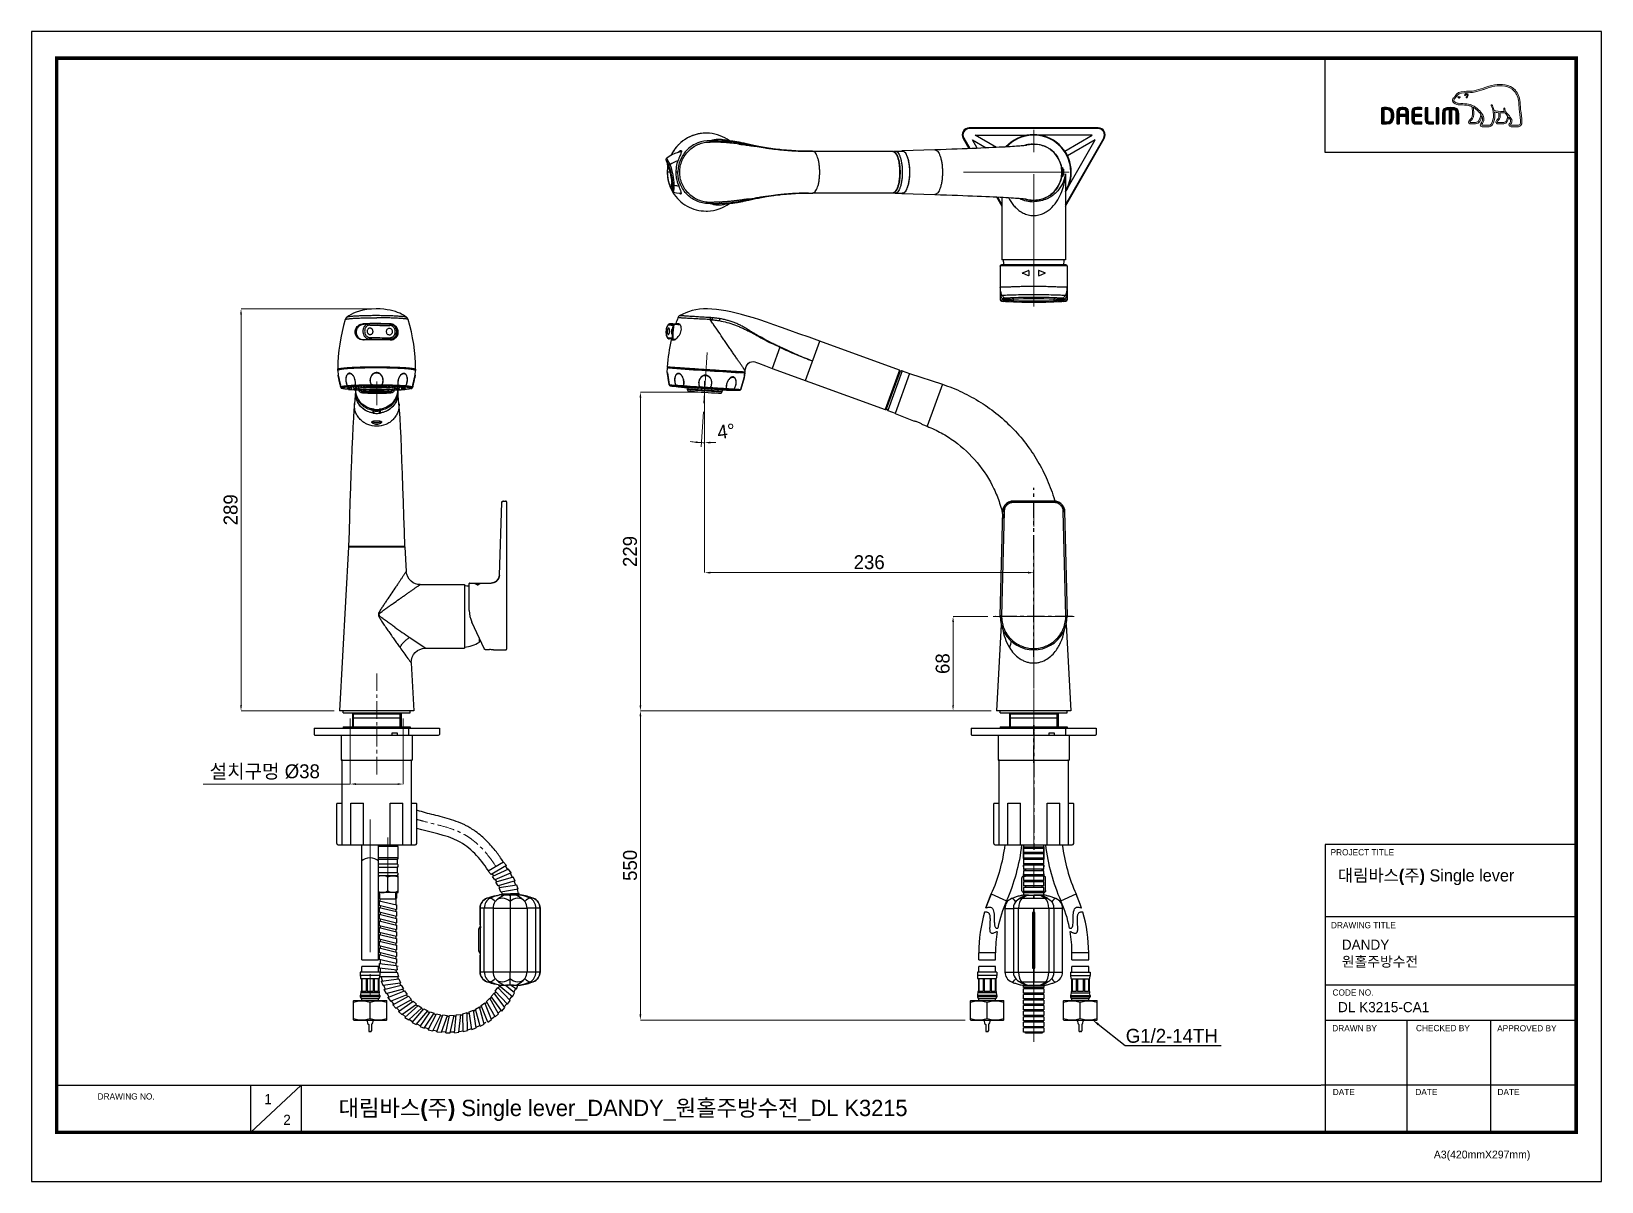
# Model space of a CAD drawing. Extents: x 0 to 1128, y 0 to 827.
import ezdxf
from ezdxf import colors
from ezdxf.entities.mleader import LeaderData, LeaderLine
from ezdxf.math import Vec2, Vec3

# ---------------------------------------------------------------- set-up
doc = ezdxf.new("R2010")
doc.units = 0
doc.header["$LTSCALE"] = 10
doc.header["$MEASUREMENT"] = 0
doc.header["$PDMODE"] = 3
doc.header["$PDSIZE"] = -10
for name, pattern in [('CENTER', [2, 1.25, -0.25, 0.25, -0.25]), ('CENTER2', [28.575000000000003, 19.05, -3.175, 3.175, -3.175]), ('PHANTOM', [2.5, 1.25, -0.25, 0.25, -0.25, 0.25, -0.25])]:
    doc.linetypes.add(name, pattern=pattern)
doc.layers.get('0').update_dxf_attribs({"linetype": 'CONTINUOUS'})
doc.layers.get('DEFPOINTS').update_dxf_attribs({"linetype": 'CONTINUOUS'})
for name, color, linetype in [('1', 7, 'CONTINUOUS'), ('DEF_LAYER_ASSEM_MEMBER', 7, 'CONTINUOUS'), ('DEF_LAYER_CURVE', 7, 'CONTINUOUS'), ('DEFAULT_1', 7, 'CENTER'), ('DEFAULT_3', 7, 'PHANTOM'), ('Layer3', 2, 'CONTINUOUS')]:
    doc.layers.add(name, color=color, linetype=linetype)
for name, color, linetype, lineweight in [('Cneter', 1, 'CENTER2', 13), ('레이어 1', 7, 'CONTINUOUS', 0), ('외형선', 3, 'CONTINUOUS', 35)]:
    doc.layers.add(name, color=color, linetype=linetype, lineweight=lineweight)
doc.styles.add('Daelim Dimension', font='')
doc.styles.get("Standard").update_dxf_attribs({"font": ''})
doc.styles.get('Daelim Dimension').set_extended_font_data('나눔고딕')
doc.styles.get('Standard').set_extended_font_data('GulimChe')
doc.dimstyles.new('DEFAULT', dxfattribs={"dimscale": 2, "dimtxt": 2, "dimasz": 2, "dimexe": 0, "dimexo": 2, "dimgap": 1, "dimtad": 1, "dimdec": 0, "dimzin": 9, "dimdsep": 46, "dimtxsty": 'Daelim Dimension', "dimcen": 0.5, "dimclrd": 5, "dimclre": 5, "dimclrt": 256, "dimadec": 1, "dimazin": 0, "dimtfac": 1, "dimtdec": 0, "dimtix": 1, "dimtmove": 0, "dimatfit": 3, "dimfxl": 1, "dimtolj": 1, "dimtzin": 1, "dimlwd": 9, "dimlwe": 9, "dimarcsym": 0})

msp = doc.modelspace()

# ---------------------------------------------------------------- texts
at = {"color": 5, "ltscale": 40, "style": 'Daelim Dimension'}
for s, height, p in [('PROJECT TITLE', 4.452952864842011, (933.621467590332, 234.5144653320312)), ('DRAWING TITLE', 4.452952864842011, (933.9069633483887, 182.1055908203125)), ('CODE NO.', 4.452952864842011, (935.0236511230469, 133.7074890136719)), ('DRAWN BY', 4.452952864844154, (934.8490257263184, 108.0396118164062)), ('CHECKED BY', 4.452952864842011, (995.0133285522461, 108.1185913085938)), ('APPROVED BY', 4.452952864839869, (1053.363201141357, 107.9747467041016)), ('DRAWING NO.', 4.452952864842011, (47.5645637512207, 58.98915100097656)), ('DATE', 4.452952864844154, (935.196834564209, 62.1444091796875)), ('DATE', 4.452952864844154, (994.5398063659668, 62.1444091796875)), ('DATE', 4.452952864844154, (1053.567966461182, 62.1444091796875)), ('A3(420mmX297mm)', 5.620110297958425, (1007.852306365967, 16.65562438964844))]:
    msp.add_text(s, height=height, dxfattribs=at).set_placement(p)
at = {"color": 7, "ltscale": 0.5, "insert": (499.2399359149514, 539.3527950825492), "char_height": 10, "attachment_point": 5, "rotation": 7.38304401828913, "style": 'Daelim Dimension'}
msp.add_mtext('\\A1;4°', dxfattribs=at)
at = {"attachment_point": 1, "style": 'Daelim Dimension'}
for s, insert, char_height, width in [('{\\fPretendard Variable SemiBold|b0|i0|c129|p2;\\C7;대림바스(주)} Single lever', (938.918041229248, 224.4579772949219), 8.729068038406798, 140.2958754256165), (' DANDY\\P 원홀주방수전 ', (938.9950637817383, 173.9374694824219), 7.287147504000003, 122.6352410350454), ('DL K3215-CA1', (938.9950637817383, 129.0590209960938), 7.287147504000003, 122.6352410350454), ('1', (167.3170509338379, 62.90126037597656), 7.287147504000003, 10.17000497383053), ('2', (180.9909439086914, 48.04818725585938), 7.287147504000003, 10.17000497383053)]:
    msp.add_mtext(s, dxfattribs=dict(at, insert=insert, char_height=char_height, width=width))
at = {"color": 2, "insert": (220.7234497070312, 58.79600524902344), "char_height": 11.71148706000001, "width": 518.4178783327826, "attachment_point": 1, "style": 'Daelim Dimension'}
msp.add_mtext('{\\fPretendard Variable SemiBold|b0|i0|c129|p2;대림바스(주)} Single lever_DANDY_원홀주방수전_DL K3215', dxfattribs=at)

# ---------------------------------------------------------------- blocks, each defined once
blk = doc.blocks.new('*D4')
at = {"color": 5, "lineweight": 9, "ltscale": 0.5, "transparency": 16777216}
for p, q in [((483.8223891443185, 559.4131244771634), (483.8223891443185, 437.7364212355606)), ((487.8223891443185, 437.7364212355606), (716.2930030822754, 437.7364212355606)), ((720.2930030822754, 435.1288685835261), (720.2930030822754, 437.7364212355606))]:
    blk.add_line(p, q, dxfattribs=at)
at = {"color": 5, "ltscale": 0.5, "transparency": 16777216}
for points in [[(487.8223891443185, 438.4030879022272), (487.8223891443185, 437.0697545688939), (483.8223891443185, 437.7364212355606)], [(716.2930030822754, 438.4030879022272), (716.2930030822754, 437.0697545688939), (720.2930030822754, 437.7364212355606)]]:
    blk.add_solid(points, dxfattribs=at)
at = {"layer": 'DEFPOINTS', "color": 0, "ltscale": 0.5, "transparency": 16777216}
for p in [(483.8223891443185, 563.4131244771634), (720.2930030822754, 437.7364212355606), (720.2930030822754, 431.1288685835261)]:
    blk.add_point(p, dxfattribs=at)
at = {"color": 7, "ltscale": 0.5, "transparency": 16777216, "insert": (602.057696113297, 445.1870650123846), "char_height": 10, "attachment_point": 5, "style": 'Daelim Dimension'}
blk.add_mtext('\\A1;236', dxfattribs=at)
blk = doc.blocks.new('*D1')
at = {"color": 5, "lineweight": 9, "ltscale": 0.5, "transparency": 16777216}
for p, q in [((229.1537914276123, 332.9670944213867), (229.1537914276123, 285.7618667450542)), ((267.1537914276123, 332.9670944213867), (267.1537914276123, 285.7618667450542)), ((229.1537914276123, 285.7618667450542), (123.3708688905438, 285.7618667450542)), ((263.1537914276123, 285.7618667450542), (233.1537914276123, 285.7618667450542))]:
    blk.add_line(p, q, dxfattribs=at)
at = {"color": 5, "ltscale": 0.5, "transparency": 16777216}
for points in [[(233.1537914276123, 286.4285334117209), (233.1537914276123, 285.0952000783876), (229.1537914276123, 285.7618667450542)], [(263.1537914276123, 286.4285334117209), (263.1537914276123, 285.0952000783876), (267.1537914276123, 285.7618667450542)]]:
    blk.add_solid(points, dxfattribs=at)
at = {"layer": 'DEFPOINTS', "color": 0, "ltscale": 0.5, "transparency": 16777216}
for p in [(229.1537914276123, 336.9670944213867), (267.1537914276123, 336.9670944213867), (267.1537914276123, 285.7618667450542)]:
    blk.add_point(p, dxfattribs=at)
at = {"color": 7, "ltscale": 0.5, "transparency": 16777216, "insert": (167.7170777603578, 294.3999211084305), "char_height": 10, "attachment_point": 5, "style": 'Daelim Dimension'}
blk.add_mtext('\\A1;설치구멍 %%C38', dxfattribs=at)
blk = doc.blocks.new('*D2')
at = {"color": 5, "lineweight": 9, "ltscale": 0.5, "transparency": 16777216}
for p, q in [((244.2514149134913, 627.3278798965259), (150.6404495239257, 627.3278798965259)), ((150.6404495239257, 623.3278798965259), (150.6404495239257, 342.4670944213868)), ((217.4806575775148, 338.4670944213868), (150.6404495239257, 338.4670944213868))]:
    blk.add_line(p, q, dxfattribs=at)
at = {"color": 5, "ltscale": 0.5, "transparency": 16777216}
for points in [[(149.973782857259, 623.3278798965259), (151.3071161905923, 623.3278798965259), (150.6404495239257, 627.3278798965259)], [(149.9737828572591, 342.4670944213868), (151.3071161905924, 342.4670944213868), (150.6404495239257, 338.4670944213868)]]:
    blk.add_solid(points, dxfattribs=at)
at = {"layer": 'DEFPOINTS', "color": 0, "ltscale": 0.5, "transparency": 16777216}
for p in [(248.2514149134913, 627.3278798965259), (150.6404495239257, 338.4670944213868), (221.4806575775148, 338.4670944213868)]:
    blk.add_point(p, dxfattribs=at)
at = {"color": 7, "ltscale": 0.5, "transparency": 16777216, "insert": (143.1969588229244, 482.8974871589562), "char_height": 10, "attachment_point": 5, "rotation": 90, "style": 'Daelim Dimension'}
blk.add_mtext('\\A1;289', dxfattribs=at)
blk = doc.blocks.new('*D3')
at = {"color": 5, "lineweight": 9, "ltscale": 0.5, "transparency": 16777216}
for p, q in [((479.8223891443188, 567.4131244770927), (437.6551723480226, 567.4131244770927)), ((437.6551723480226, 563.4131244770927), (437.6551723480226, 342.4670944213868)), ((689.619869232178, 338.4670944213868), (437.6551723480226, 338.4670944213868))]:
    blk.add_line(p, q, dxfattribs=at)
at = {"color": 5, "ltscale": 0.5, "transparency": 16777216}
for points in [[(436.9885056813559, 563.4131244770927), (438.3218390146893, 563.4131244770927), (437.6551723480226, 567.4131244770927)], [(436.9885056813559, 342.4670944213868), (438.3218390146893, 342.4670944213868), (437.6551723480226, 338.4670944213868)]]:
    blk.add_solid(points, dxfattribs=at)
at = {"layer": 'DEFPOINTS', "color": 0, "ltscale": 0.5, "transparency": 16777216}
for p in [(483.8223891443188, 567.4131244770927), (437.6551723480226, 338.4670944213868), (693.619869232178, 338.4670944213868)]:
    blk.add_point(p, dxfattribs=at)
at = {"color": 7, "ltscale": 0.5, "transparency": 16777216, "insert": (430.2116816470211, 452.9401094492396), "char_height": 10, "attachment_point": 5, "rotation": 90, "style": 'Daelim Dimension'}
blk.add_mtext('\\A1;229', dxfattribs=at)
blk = doc.blocks.new('*D5')
at = {"color": 5, "lineweight": 9, "ltscale": 0.5, "transparency": 16777216}
for p, q in [((687.2756271362307, 406.2069091796877), (662.3417647900769, 406.2069091796877)), ((662.3417647900769, 342.4670944213868), (662.3417647900769, 402.2069091796877)), ((689.6198691099755, 338.4670944213868), (662.3417647900769, 338.4670944213868))]:
    blk.add_line(p, q, dxfattribs=at)
at = {"color": 5, "ltscale": 0.5, "transparency": 16777216}
for points in [[(661.6750981234103, 402.2069091796877), (663.0084314567436, 402.2069091796877), (662.3417647900769, 406.2069091796877)], [(661.6750981234103, 342.4670944213868), (663.0084314567436, 342.4670944213868), (662.3417647900769, 338.4670944213868)]]:
    blk.add_solid(points, dxfattribs=at)
at = {"layer": 'DEFPOINTS', "color": 0, "ltscale": 0.5, "transparency": 16777216}
for p in [(662.3417647900769, 406.2069091796877), (691.2756271362307, 406.2069091796877), (693.6198691099755, 338.4670944213868)]:
    blk.add_point(p, dxfattribs=at)
at = {"color": 7, "ltscale": 0.5, "transparency": 16777216, "insert": (654.8982740890755, 372.3370018005369), "char_height": 10, "attachment_point": 5, "rotation": 90, "style": 'Daelim Dimension'}
blk.add_mtext('\\A1;68', dxfattribs=at)
blk = doc.blocks.new('*D6')
at = {"color": 5, "lineweight": 9, "ltscale": 0.5, "transparency": 16777216}
for p, q in [((689.6203208819757, 338.4670944213868), (437.655172348023, 338.4670944213868)), ((437.655172348023, 334.4670944213868), (437.655172348023, 120.1504698660865)), ((671.0164640513756, 116.1504698660865), (437.655172348023, 116.1504698660865))]:
    blk.add_line(p, q, dxfattribs=at)
at = {"color": 5, "ltscale": 0.5, "transparency": 16777216}
for points in [[(436.9885056813563, 334.4670944213868), (438.3218390146897, 334.4670944213868), (437.655172348023, 338.4670944213868)], [(436.9885056813563, 120.1504698660865), (438.3218390146897, 120.1504698660865), (437.655172348023, 116.1504698660865)]]:
    blk.add_solid(points, dxfattribs=at)
at = {"layer": 'DEFPOINTS', "color": 0, "ltscale": 0.5, "transparency": 16777216}
for p in [(693.6203208819757, 338.4670944213868), (437.655172348023, 116.1504698660865), (675.0164640513756, 116.1504698660866)]:
    blk.add_point(p, dxfattribs=at)
at = {"color": 7, "ltscale": 0.5, "transparency": 16777216, "insert": (430.2259877986667, 227.3087821437365), "char_height": 10, "attachment_point": 5, "rotation": 90, "style": 'Daelim Dimension'}
blk.add_mtext('\\A1;550', dxfattribs=at)

# ---------------------------------------------------------------- dimensions: what is measured, and where the dimension line sits
at = {"color": 5, "ltscale": 0.5}
for base, p1, p2, picture, middle in [((150.6404495239257, 338.4670944213868), (248.2514149134911, 627.3278798965257), (221.4806575775146, 338.4670944213867), '*D2', (150.6404495239258, 482.8974871589562)), ((437.6551723480226, 338.4670944213868), (483.8223891443185, 567.4131244770924), (693.6198692321777, 338.4670944213867), '*D3', (437.6551723480226, 452.9401094492396))]:
    dim = msp.add_linear_dim(base=base, p1=p1, p2=p2, angle=90, dimstyle='DEFAULT', override={"dimtxt": 5, "dimdec": 0, "dimclrd": 5, "dimclre": 5, "dimclrt": 7}, dxfattribs=at)
    dim.commit()
    dim.dimension.update_dxf_attribs({"geometry": picture, "text_midpoint": middle, "dimtype": 128})
dim = msp.add_linear_dim(base=(720.2930030822754, 437.7364212355606), p1=(483.8223891443185, 563.4131244771634), p2=(720.2930030822754, 431.1288685835261), dimstyle='DEFAULT', override={"dimtxt": 5, "dimdec": 0, "dimclrd": 5, "dimclre": 5, "dimclrt": 7}, dxfattribs=at)
dim.commit()
dim.dimension.update_dxf_attribs({"geometry": '*D4', "text_midpoint": (602.057696113297, 437.7364212355606), "dimtype": 128})
dim = msp.add_linear_dim(base=(662.3417647900769, 406.2069091796877), p1=(693.6198691099753, 338.4670944213867), p2=(691.2756271362305, 406.2069091796875), angle=90, dimstyle='DEFAULT', override={"dimtxt": 5, "dimdec": 0, "dimclrd": 5, "dimclre": 5, "dimclrt": 7}, dxfattribs=at)
dim.commit()
dim.dimension.update_dxf_attribs({"geometry": '*D5', "text_midpoint": (654.8982740890755, 372.3370018005369)})
dim = msp.add_linear_dim(base=(267.1537914276123, 285.7618667450542), p1=(229.1537914276123, 336.9670944213867), p2=(267.1537914276123, 336.9670944213867), text='설치구멍 %%C<>', dimstyle='DEFAULT', override={"dimtxt": 5, "dimclrd": 5, "dimclre": 5, "dimclrt": 7}, dxfattribs=at)
dim.commit()
dim.dimension.update_dxf_attribs({"geometry": '*D1', "text_midpoint": (167.7170777603578, 285.7618667450542), "dimtype": 128})
dim = msp.add_linear_dim(base=(437.655172348023, 116.1504698660865), p1=(693.6203208819754, 338.4670944213867), p2=(675.0164640513754, 116.1504698660865), angle=90, text='550', dimstyle='DEFAULT', override={"dimtxt": 5, "dimdec": 0, "dimclrd": 5, "dimclre": 5, "dimclrt": 7}, dxfattribs=at)
dim.commit()
dim.dimension.update_dxf_attribs({"geometry": '*D6', "text_midpoint": (430.2259877986667, 227.3087821437365)})

# ---------------------------------------------------------------- hatches: boundary and pattern name
at = {"layer": '레이어 1'}
h = msp.add_hatch(color=5, dxfattribs=at)
h.dxf.hatch_style = 1
edge = h.paths.add_edge_path(flags=16)
edge.add_spline(control_points=[(1069.544354879521, 759.8393099784164), (1069.052815674532, 759.2951674897979), (1068.435103963069, 759.2902879996873), (1068.408370902922, 759.2902879996873), (1068.408370902922, 759.2902879996873), (1063.460166265574, 759.2902879996873), (1063.460166265574, 759.2902879996873), (1063.278360629477, 759.2902879996873), (1063.139443926271, 759.3358794956991), (1063.049485765607, 759.4246921663071), (1062.974394181519, 759.4982415538257), (1062.937917017644, 759.6101127905044), (1062.937917017644, 759.7487319638253), (1062.937917017644, 760.0277753251013), (1063.14161589443, 760.2843353447505), (1063.358024256128, 760.5566942012817), (1063.558653616269, 760.8144641757956), (1063.749251260462, 761.05886514082), (1063.855950435977, 761.3592017241838), (1064.126791890096, 762.0881400242415), (1064.099116651979, 762.8657442957872), (1063.775696708388, 763.5509159497933), (1063.191417438312, 764.7905642970827), (1062.32451453068, 765.7645085395973), (1061.484300053713, 766.7056451534829), (1061.484300053713, 766.7056451534829), (1061.1997573484, 767.0181308738087), (1061.1997573484, 767.0211656786335), (1060.107549935515, 768.2382810959818), (1058.978850482261, 769.4974077330619), (1058.889804746577, 771.2045449529867), (1058.869433867132, 771.5425785727525), (1058.713191006969, 771.7468526739823), (1058.495845426135, 771.7377284241823), (1058.495845426135, 771.7377284241823), (1058.175723105433, 771.5839451444003), (1058.168760906129, 771.5839451444003), (1058.08212020368, 771.4884578867102), (1058.033786473896, 771.3462386017836), (1058.033786473896, 771.1826566711293), (1058.033786473896, 771.1826566711293), (1058.036528707668, 771.1249358734813), (1058.036528707668, 771.1243011430604), (1058.080300312551, 770.5072142443557), (1058.227428840577, 769.9017012581692), (1058.486116198902, 769.2730900352605), (1058.486116198902, 769.2730900352605), (1058.511366568457, 769.2098252640926), (1058.511366568457, 769.2098252640926), (1058.511366568457, 769.2098252640926), (1058.44445209737, 769.2074152720259), (1058.44445209737, 769.2074152720259), (1055.267839570654, 769.0815502130994), (1052.153574431295, 769.6809935896364), (1051.237683228133, 769.9017012581692), (1050.672862412522, 772.1742642711372), (1049.756698473633, 773.680787007415), (1049.717166669608, 773.744617085364), (1049.646032232987, 773.8625579316924), (1049.53234110518, 773.9531756169347), (1049.422904654725, 773.9847931260244), (1049.422904654725, 773.9847931260244), (1049.155385617653, 773.9446563445671), (1049.122577989024, 773.9404016672147), (1049.100084729734, 773.9069593081649), (1049.053268402364, 773.8437441253111), (1048.949911479221, 773.7050951990018), (1048.949911479221, 773.7050951990018), (1048.937172241321, 773.593858692744), (1048.937172241321, 773.593858692744), (1048.937172241321, 773.593858692744), (1049.02163601678, 773.2947518995707), (1049.02163601678, 773.2947518995707), (1049.090960479934, 773.1749663679567), (1050.722113526117, 770.3175290251431), (1050.722113526117, 766.5329588083544), (1050.722113526117, 764.1983905673972), (1050.108676327332, 761.995766912679), (1048.898845433329, 759.9870236485488), (1048.60975547961, 759.5049359762334), (1048.228867638773, 759.2902879996873), (1047.662266602685, 759.2902879996873), (1047.662266602685, 759.2902879996873), (1042.784546795043, 759.2902879996873), (1042.784546795043, 759.2902879996873), (1042.622844261494, 759.2902879996873), (1042.285425536823, 759.4040039216518), (1042.285425536823, 759.7566363410976), (1042.285425536823, 759.9511812150951), (1042.46568401752, 760.2703613578285), (1042.76604539504, 760.6065502923086), (1044.798724938402, 762.8699890554767), (1043.626005938694, 766.4053184877821), (1041.676570298264, 768.7344121788592), (1039.793672257735, 770.9808322326176), (1036.720734019372, 773.8078719388691), (1032.775061287636, 774.5100722199477), (1031.376745211623, 774.7544434319834), (1029.07897149975, 774.8906129425862), (1027.223128843411, 775.0007089176191), (1027.223128843411, 775.0007089176191), (1025.347272343488, 775.111945423877), (1025.347272343488, 775.111945423877), (1024.384564812955, 775.1855146467212), (1022.793528712905, 775.7776487057554), (1022.309283948925, 776.69449696338), (1022.104707358978, 777.0744624615747), (1022.127810554532, 777.4598925919865), (1022.384345780024, 777.9030931083607), (1022.545785495508, 778.1705724747815), (1022.767385753695, 778.4004043931143), (1023.046141502749, 778.6800824848112), (1023.354357669228, 778.9919533100417), (1023.671425349779, 779.3147831526951), (1023.918285895185, 779.7403599822271), (1023.918285895185, 779.7403599822271), (1023.9890880901, 779.8734847703423), (1023.9890880901, 779.8734847703423), (1024.931127211303, 781.6754943528618), (1026.871726214155, 782.6269750890752), (1029.759258704815, 782.7035592814186), (1029.759258704815, 782.7035592814186), (1031.387709187877, 782.7217978633558), (1031.387709187877, 782.7217978633558), (1033.175710071655, 782.7309121954931), (1035.204506850019, 782.7412563178207), (1036.871497370824, 783.099968264579), (1039.212769951851, 783.6033491589822), (1041.561629544941, 784.405866599547), (1043.634490499242, 785.1123017226523), (1043.634490499242, 785.1123017226523), (1043.700760322246, 785.1341800868468), (1043.700760322246, 785.1341800868468), (1046.264540627609, 786.0108717276883), (1048.91586910157, 786.9173857806479), (1051.626153122201, 787.3587316940736), (1055.963677671029, 788.0767308120342), (1061.92017637609, 788.0530275978797), (1065.667674369234, 783.8459252740465), (1067.399789222987, 781.8980467066802), (1068.466736348654, 779.2193355656564), (1068.833947732454, 775.8822205425942), (1068.833947732454, 775.8822205425942), (1068.819988622026, 775.8931696423542), (1068.807179960486, 775.904703884221), (1068.836962701953, 775.8384935671937), (1068.864960264111, 775.4639331952392), (1069.019373315482, 773.340938455352), (1069.063754856629, 772.3201828442982), (1069.110591019326, 771.2647650016669), (1069.377460449483, 769.3064927236588), (1069.377460449483, 769.3064927236588), (1070.133771498941, 762.7575425943542), (1070.133771498941, 762.7575425943542), (1070.133771498941, 762.7575425943542), (1070.178762976351, 761.9616898232084), (1070.178762976351, 761.9616898232084), (1070.178762976351, 761.0217730818503), (1069.965979520417, 760.3074236638097), (1069.544354879521, 759.8393099784164)], knot_values=[0, 0, 0, 0, 1, 1, 1, 2, 2, 2, 3, 3, 3, 4, 4, 4, 5, 5, 5, 6, 6, 6, 7, 7, 7, 8, 8, 8, 9, 9, 9, 10, 10, 10, 11, 11, 11, 12, 12, 12, 13, 13, 13, 14, 14, 14, 15, 15, 15, 16, 16, 16, 17, 17, 17, 18, 18, 18, 19, 19, 19, 20, 20, 20, 21, 21, 21, 22, 22, 22, 23, 23, 23, 24, 24, 24, 25, 25, 25, 26, 26, 26, 27, 27, 27, 28, 28, 28, 29, 29, 29, 30, 30, 30, 31, 31, 31, 32, 32, 32, 33, 33, 33, 34, 34, 34, 35, 35, 35, 36, 36, 36, 37, 37, 37, 38, 38, 38, 39, 39, 39, 40, 40, 40, 41, 41, 41, 42, 42, 42, 43, 43, 43, 44, 44, 44, 45, 45, 45, 46, 46, 46, 47, 47, 47, 48, 48, 48, 49, 49, 49, 50, 50, 50, 51, 51, 51, 52, 52, 52, 53, 53, 53, 53], degree=3, periodic=0)
edge = h.paths.add_edge_path(flags=16)
edge.add_spline(control_points=[(1058.105530846781, 761.2546497226706), (1058.105530846781, 761.2546497226706), (1054.068957776411, 761.2546497226706), (1054.068957776411, 761.2546497226706), (1053.770451001839, 761.2546497226706), (1053.534564350351, 761.4929612427197), (1053.534564350351, 761.7969673613292), (1053.534564350351, 762.0091260045058), (1053.718775019684, 762.2790550336446), (1053.892973808393, 762.4644954931675), (1054.714032319611, 763.2505892840924), (1055.553909596042, 764.3327451457028), (1055.553909596042, 766.387069988182), (1055.553909596042, 766.387069988182), (1055.501926166339, 767.3202923071324), (1055.501926166339, 767.323912254064), (1055.501926166339, 767.323912254064), (1055.353572806954, 768.2316362618884), (1055.353572806954, 768.2316362618884), (1055.353572806954, 768.2316362618884), (1055.343233643458, 768.2888016704183), (1055.343233643458, 768.2888016704183), (1055.343233643458, 768.2888016704183), (1055.402809044055, 768.2845172400773), (1055.402809044055, 768.2845172400773), (1056.15549518775, 768.2304263070237), (1057.620076127936, 768.1489328715813), (1059.018387245118, 768.2152126122484), (1059.37342965663, 767.6504215496259), (1059.945534995587, 766.9239130769604), (1060.780874941275, 765.9560186087698), (1060.742548133283, 765.4744962432355), (1060.343744034551, 761.2546497226706), (1058.105530846781, 761.2546497226706)], knot_values=[0, 0, 0, 0, 1, 1, 1, 2, 2, 2, 3, 3, 3, 4, 4, 4, 5, 5, 5, 6, 6, 6, 7, 7, 7, 8, 8, 8, 9, 9, 9, 10, 10, 10, 11, 11, 11, 11], degree=3, periodic=0)
edge = h.paths.add_edge_path(flags=16)
edge.add_spline(control_points=[(1037.850931039713, 761.2546497226706), (1037.850931039713, 761.2546497226706), (1034.307741859618, 761.2546497226706), (1034.307741859618, 761.2546497226706), (1034.042062549, 761.2546497226706), (1033.756299971159, 761.4735226235805), (1033.756299971159, 761.7969673613292), (1033.756299971159, 761.9932874969725), (1033.921052186027, 762.2365082601204), (1034.221408604716, 762.4778843379829), (1035.118138883298, 763.1922238383606), (1036.476942990612, 764.2731994980948), (1036.6240814363, 767.2577019370367), (1036.6240814363, 767.2577019370367), (1036.644422562757, 768.0717536194684), (1036.644422562757, 768.0717536194684), (1036.644422562757, 769.3411648728991), (1036.353532553235, 770.8738107330607), (1036.077538873278, 772.2435589813034), (1036.077538873278, 772.2435589813034), (1036.032512684047, 772.3833781918263), (1036.032512684047, 772.3833781918263), (1036.032512684047, 772.3833781918263), (1036.148648515741, 772.2928001772352), (1036.148648515741, 772.2928001772352), (1036.676947537995, 771.9675504248521), (1039.570867003514, 770.0062730950078), (1041.624591827393, 767.108689053074), (1041.454340268488, 765.7371556255227), (1040.681015468452, 761.2546497226706), (1037.850931039713, 761.2546497226706)], knot_values=[0, 0, 0, 0, 1, 1, 1, 2, 2, 2, 3, 3, 3, 4, 4, 4, 5, 5, 5, 6, 6, 6, 7, 7, 7, 8, 8, 8, 9, 9, 9, 10, 10, 10, 10], degree=3, periodic=0)
edge = h.paths.add_edge_path()
edge.add_spline(control_points=[(1071.133883494822, 762.8566101283243), (1071.132633869306, 762.8657442957872), (1070.381212227621, 769.4426820695872), (1070.381212227621, 769.4426820695872), (1070.103046579505, 771.4082239944469), (1070.062924674542, 772.4563622725636), (1070.02676983471, 773.385310078836), (1070.02676983471, 773.385310078836), (1069.840754150743, 775.981942642311), (1069.840754150743, 775.9837674922709), (1069.444965021509, 779.5379008132945), (1068.294709528103, 782.4087071655977), (1066.420335718772, 784.5079986913306), (1062.371301105062, 789.0574190652706), (1056.050620862195, 789.1054503063375), (1051.45928348632, 788.3485144441215), (1048.643500327376, 787.882800833132), (1045.952049948452, 786.964157478536), (1043.349942835098, 786.0741166635305), (1043.349942835098, 786.0741166635305), (1043.266074119408, 786.0443438397265), (1043.266074119408, 786.0443438397265), (1041.231847420646, 785.3506628310156), (1038.923372550585, 784.5608796695194), (1036.658123813951, 784.0782167727601), (1035.101740027815, 783.7456378675487), (1033.152611834932, 783.7304340904362), (1031.430841103508, 783.7212999229733), (1031.430841103508, 783.7212999229733), (1029.726738688408, 783.7006414313065), (1029.726738688408, 783.7006414313065), (1026.452253706093, 783.6197728086222), (1024.221915142607, 782.4858963353736), (1023.095382698681, 780.3318989814918), (1023.095382698681, 780.3318989814918), (1023.044619141505, 780.2389208924967), (1023.044619141505, 780.2389208924967), (1022.858276174665, 779.9124016792721), (1022.581955211835, 779.6351732502933), (1022.334514483154, 779.3871126676861), (1022.061838261413, 779.1123140660995), (1021.754524602251, 778.8041028584519), (1021.519847905627, 778.4052838832247), (1021.284238948698, 778.0058202599139), (1021.165405512716, 777.6009415926999), (1021.165405512716, 777.2033424900003), (1021.165405512716, 776.8689585701544), (1021.249284146068, 776.540654177621), (1021.417725731507, 776.2269585024305), (1022.113826649947, 774.9125111421064), (1024.099436965535, 774.2030610495019), (1025.284334855193, 774.1185427268977), (1025.284334855193, 774.1185427268977), (1027.02857405175, 774.0090913999484), (1027.07022823562, 774.0054516176913), (1028.814184778787, 773.9069593081649), (1031.202546422913, 773.7689550299393), (1032.596930145616, 773.522729214955), (1033.412226494732, 773.378635491754), (1034.338744473612, 773.0862231209885), (1035.192318042406, 772.684339587948), (1035.253123233193, 772.4630368596456), (1035.696303914241, 770.4926154446756), (1035.696303914241, 768.0705238292779), (1035.696303914241, 768.0705238292779), (1035.677475231366, 767.3020338898696), (1035.677475231366, 767.3020338898696), (1035.548892732825, 764.7480076058957), (1034.435411933178, 763.8555270458351), (1033.619520524293, 763.2025580430254), (1033.536822092817, 763.137498174886), (1032.80971360155, 762.5338001209966), (1032.757417765468, 761.8072817306684), (1032.720350500656, 761.3963037008164), (1032.837969022942, 761.0217730818503), (1033.087556925624, 760.7524688654695), (1033.358081014533, 760.4606416368106), (1033.769386327258, 760.3129279666782), (1034.307741859618, 760.3129279666782), (1034.307741859618, 760.3129279666782), (1037.850931039713, 760.3129279666782), (1037.850931039713, 760.3129279666782), (1040.502894244094, 760.3129279666782), (1041.814862188712, 763.1685007888805), (1042.213973734993, 765.8435523123214), (1042.213973734993, 765.8435523123214), (1042.222200436307, 766.219878028259), (1042.222200436307, 766.219878028259), (1042.222200436307, 766.219878028259), (1042.331651763256, 766.031422599237), (1042.331651763256, 766.031422599237), (1042.671763133384, 765.2745164900093), (1042.876389311644, 764.3698471223354), (1042.876389311644, 763.6883549212378), (1042.876389311644, 762.731994694914), (1042.580287570307, 761.8966398727318), (1042.017906499751, 761.2741180947984), (1041.875964909384, 761.133644318529), (1041.166772676013, 760.3986364088216), (1041.166772676013, 759.6648186186534), (1041.166772676013, 759.6648186186534), (1041.173159650873, 759.5438231321746), (1041.173159650873, 759.5438231321746), (1041.273769381412, 758.6768607185655), (1041.975349808564, 758.2896057381936), (1042.627093980015, 758.2896057381936), (1042.627093980015, 758.2896057381936), (1047.662266602685, 758.2896057381936), (1047.662266602685, 758.2896057381936), (1048.571155935891, 758.2896057381936), (1049.295517234555, 758.698788671074), (1049.760913480334, 759.4708588867627), (1051.042245764481, 761.5981479746538), (1051.69152539672, 763.908408024024), (1051.69152539672, 766.3353989648579), (1051.69152539672, 767.0929199691805), (1051.620088471383, 767.9014971017322), (1051.480259343198, 768.7405016238343), (1051.480259343198, 768.7405016238343), (1051.468100288573, 768.807376424271), (1051.468100288573, 768.807376424271), (1051.468100288573, 768.807376424271), (1051.534965171346, 768.7933826020233), (1051.534965171346, 768.7933826020233), (1052.140785605081, 768.6760566507901), (1053.115369536848, 768.50704975857), (1054.319720922139, 768.3769498576169), (1054.319720922139, 768.3769498576169), (1054.354725313083, 768.3726753449389), (1054.354725313083, 768.3726753449389), (1054.354725313083, 768.3726753449389), (1054.516740253011, 767.4497673953276), (1054.516740253011, 767.4497673953276), (1054.516740253011, 767.4497673953276), (1054.552275238917, 767.2309341650689), (1054.552275238917, 767.227284465149), (1054.552275238917, 767.227284465149), (1054.600321356478, 766.4107632846735), (1054.600321356478, 766.4107632846735), (1054.600321356478, 764.4512909694636), (1053.710240870822, 763.5989471908601), (1053.231792980763, 763.1417726875641), (1053.225083681862, 763.135673324926), (1052.557565467686, 762.4572159286531), (1052.485216117369, 761.8553228893982), (1052.485216117369, 761.8553228893982), (1052.462112921816, 761.6704774896447), (1052.462112921816, 761.6704774896447), (1052.462112921816, 761.4814071655273), (1052.51072930499, 761.1105559994699), (1052.841463524915, 760.7688627621211), (1053.132695693805, 760.4654814562698), (1053.583503057567, 760.3129279666782), (1054.182951392935, 760.3129279666782), (1054.182951392935, 760.3129279666782), (1058.105530846781, 760.3129279666782), (1058.105530846781, 760.3129279666782), (1060.487827840089, 760.3129279666782), (1061.204924450732, 763.3417722761158), (1061.494004486788, 765.0392199394594), (1061.494004486788, 765.0392199394594), (1061.507413166929, 765.214306358992), (1061.507413166929, 765.214306358992), (1061.507413166929, 765.214306358992), (1061.601621046114, 765.0860313079988), (1061.601621046114, 765.0860313079988), (1062.150940554728, 764.3844360043527), (1062.632730697159, 763.6044217407402), (1062.864645324685, 763.1192397576231), (1062.986543318481, 762.8669740859776), (1063.052213122884, 762.5866810991855), (1063.052213122884, 762.3058029702867), (1063.052213122884, 762.3058029702867), (1062.963454999422, 761.7379771028393), (1062.963454999422, 761.7379771028393), (1062.871657112303, 761.4297361422032), (1062.661298524929, 761.1458132908167), (1062.455511980119, 760.8710146892303), (1062.153628241354, 760.4788802187479), (1061.842352475893, 760.072166783911), (1061.842352475893, 759.578485363752), (1061.842352475893, 759.578485363752), (1061.871564951747, 759.306731484653), (1061.871564951747, 759.306731484653), (1062.015014026865, 758.6513425721139), (1062.546094953541, 758.2896057381936), (1063.3659286334, 758.2896057381936), (1063.3659286334, 758.2896057381936), (1068.405946034361, 758.2896057381936), (1068.405946034361, 758.2896057381936), (1068.516567645523, 758.2896057381936), (1069.501495699618, 758.3139238474432), (1070.272975814368, 759.1486637745302), (1070.888837881714, 759.8155770112734), (1071.187974427876, 760.7324252688979), (1071.187974427876, 761.9495506039092), (1071.187974427876, 761.9495506039092), (1071.13447359576, 762.8523653686348), (1071.133883494822, 762.8566101283243)], knot_values=[0, 0, 0, 0, 1, 1, 1, 2, 2, 2, 3, 3, 3, 4, 4, 4, 5, 5, 5, 6, 6, 6, 7, 7, 7, 8, 8, 8, 9, 9, 9, 10, 10, 10, 11, 11, 11, 12, 12, 12, 13, 13, 13, 14, 14, 14, 15, 15, 15, 16, 16, 16, 17, 17, 17, 18, 18, 18, 19, 19, 19, 20, 20, 20, 21, 21, 21, 22, 22, 22, 23, 23, 23, 24, 24, 24, 25, 25, 25, 26, 26, 26, 27, 27, 27, 28, 28, 28, 29, 29, 29, 30, 30, 30, 31, 31, 31, 32, 32, 32, 33, 33, 33, 34, 34, 34, 35, 35, 35, 36, 36, 36, 37, 37, 37, 38, 38, 38, 39, 39, 39, 40, 40, 40, 41, 41, 41, 42, 42, 42, 43, 43, 43, 44, 44, 44, 45, 45, 45, 46, 46, 46, 47, 47, 47, 48, 48, 48, 49, 49, 49, 50, 50, 50, 51, 51, 51, 52, 52, 52, 53, 53, 53, 54, 54, 54, 55, 55, 55, 56, 56, 56, 57, 57, 57, 58, 58, 58, 59, 59, 59, 60, 60, 60, 61, 61, 61, 62, 62, 62, 63, 63, 63, 64, 64, 64, 65, 65, 65, 66, 66, 66, 66], degree=3, periodic=0)
edge = h.paths.add_edge_path(flags=0)
edge.add_spline(control_points=[(1025.198611536556, 779.8656101460583), (1025.198611536556, 779.8656101460583), (1025.931824349291, 780.1969394257537), (1026.840133499222, 779.8467566690259), (1026.840133499222, 779.8467566690259), (1026.952594836839, 779.7987353456217), (1026.806081203909, 779.5914066042415), (1026.363788153683, 778.9968228824894), (1025.927872160655, 778.8685180785076), (1025.927872160655, 778.8685180785076), (1025.927872160655, 778.8685180785076), (1025.61205410562, 778.7572815722498), (1025.434532899863, 778.9725146909025), (1025.075820953105, 779.3932021126614), (1025.064891688671, 779.638208055118), (1025.064891688671, 779.638208055118), (1025.064891688671, 779.638208055118), (1025.027789712038, 779.819998814721), (1025.198611536556, 779.8656101460583)], knot_values=[0, 0, 0, 0, 1, 1, 1, 2, 2, 2, 3, 3, 3, 4, 4, 4, 5, 5, 5, 6, 6, 6, 6], degree=3, periodic=0)
edge = h.paths.add_edge_path(flags=0)
edge.add_spline(control_points=[(1030.037102028889, 781.2140552545504), (1029.927348213223, 781.0942895582621), (1029.918848776181, 780.8948651941542), (1030.037102028889, 780.7897082152087), (1030.150198096926, 780.6875662057626), (1030.346235579179, 780.7143141424045), (1030.455676988465, 780.8346748984625), (1030.514042434197, 780.8948651941542), (1031.115935473452, 781.6092344475205), (1031.635135040063, 781.243857831343), (1031.82480042395, 781.1076486500889), (1031.903239219242, 780.9143236486191), (1031.875286286567, 780.6644778867033), (1031.830899786588, 780.263834061516), (1031.483449345969, 779.809049714961), (1031.240570742188, 779.6534217498934), (1031.104688843807, 779.570728277249), (1031.015018295365, 779.3932021126614), (1031.079453350746, 779.2497133668928), (1031.143293346358, 779.1068692692081), (1031.325074188298, 779.0642729073697), (1031.470972926134, 779.1323973333225), (1031.905659128972, 779.3403211344723), (1032.45376868272, 780.0346071206156), (1032.528845390314, 780.6820817382196), (1032.578681646016, 781.1331866318662), (1032.376227435914, 781.5016178881941), (1032.01570551569, 781.7502536952452), (1031.240570742188, 782.3004757111762), (1030.362044333724, 781.564257846604), (1030.037102028889, 781.2140552545504)], knot_values=[0, 0, 0, 0, 1, 1, 1, 2, 2, 2, 3, 3, 3, 4, 4, 4, 5, 5, 5, 6, 6, 6, 7, 7, 7, 8, 8, 8, 9, 9, 9, 10, 10, 10, 10], degree=3, periodic=0)
edge = h.paths.add_edge_path(flags=0)
edge.add_spline(control_points=[(1029.937994824267, 780.6772220834348), (1029.937994824267, 780.6772220834348), (1029.937994824267, 780.6772220834348), (1029.937994824267, 780.6772220834348), (1029.937994824267, 780.6772220834348), (1029.937994824267, 780.6772220834348), (1029.937994824267, 780.6772220834348)], knot_values=[0, 0, 0, 0, 1, 1, 1, 2, 2, 2, 2], degree=3, periodic=0)
h = msp.add_hatch(color=5, dxfattribs=at)
h.dxf.hatch_style = 2
edge = h.paths.add_edge_path()
edge.add_spline(control_points=[(1025.198611536556, 779.8656101460583), (1025.198611536556, 779.8656101460583), (1025.931824349291, 780.1969394257537), (1026.840133499222, 779.8467566690259), (1026.840133499222, 779.8467566690259), (1026.952594836839, 779.7987353456217), (1026.806081203909, 779.5914066042415), (1026.363788153683, 778.9968228824894), (1025.927872160655, 778.8685180785076), (1025.927872160655, 778.8685180785076), (1025.927872160655, 778.8685180785076), (1025.61205410562, 778.7572815722498), (1025.434532899863, 778.9725146909025), (1025.075820953105, 779.3932021126614), (1025.064891688671, 779.638208055118), (1025.064891688671, 779.638208055118), (1025.064891688671, 779.638208055118), (1025.027789712038, 779.819998814721), (1025.198611536556, 779.8656101460583)], knot_values=[0, 0, 0, 0, 1, 1, 1, 2, 2, 2, 3, 3, 3, 4, 4, 4, 5, 5, 5, 6, 6, 6, 6], degree=3, periodic=0)
h = msp.add_hatch(color=5, dxfattribs=at)
h.dxf.hatch_style = 2
edge = h.paths.add_edge_path()
edge.add_spline(control_points=[(1030.037102028889, 781.2140552545504), (1029.927348213223, 781.0942895582621), (1029.918848776181, 780.8948651941542), (1030.037102028889, 780.7897082152087), (1030.150198096926, 780.6875662057626), (1030.346235579179, 780.7143141424045), (1030.455676988465, 780.8346748984625), (1030.514042434197, 780.8948651941542), (1031.115935473452, 781.6092344475205), (1031.635135040063, 781.243857831343), (1031.82480042395, 781.1076486500889), (1031.903239219242, 780.9143236486191), (1031.875286286567, 780.6644778867033), (1031.830899786588, 780.263834061516), (1031.483449345969, 779.809049714961), (1031.240570742188, 779.6534217498934), (1031.104688843807, 779.570728277249), (1031.015018295365, 779.3932021126614), (1031.079453350746, 779.2497133668928), (1031.143293346358, 779.1068692692081), (1031.325074188298, 779.0642729073697), (1031.470972926134, 779.1323973333225), (1031.905659128972, 779.3403211344723), (1032.45376868272, 780.0346071206156), (1032.528845390314, 780.6820817382196), (1032.578681646016, 781.1331866318662), (1032.376227435914, 781.5016178881941), (1032.01570551569, 781.7502536952452), (1031.240570742188, 782.3004757111762), (1030.362044333724, 781.564257846604), (1030.037102028889, 781.2140552545504)], knot_values=[0, 0, 0, 0, 1, 1, 1, 2, 2, 2, 3, 3, 3, 4, 4, 4, 5, 5, 5, 6, 6, 6, 7, 7, 7, 8, 8, 8, 9, 9, 9, 10, 10, 10, 10], degree=3, periodic=0)
h = msp.add_hatch(color=5, dxfattribs=at)
h.dxf.hatch_style = 2
edge = h.paths.add_edge_path()
edge.add_spline(control_points=[(977.1095356188323, 765.099995377258), (977.1095356188323, 762.8006943453106), (976.0604948333983, 761.6820315668372), (973.9013204595212, 761.6820315668372), (973.9013204595212, 761.6820315668372), (972.4240994580632, 761.7093844809116), (972.0391106636471, 761.7160689856564), (972.0391106636471, 761.7160689856564), (972.0391106636471, 770.5321670840262), (972.0391106636471, 770.5321670840262), (972.804233556526, 770.6081363812743), (973.8915813146259, 770.6209004133316), (973.902386608275, 770.6209004133316), (976.1200801516577, 770.6209004133316), (977.1095356188323, 769.5673272559861), (977.1095356188323, 767.2059813253984), (977.1095356188323, 767.2059813253984), (977.1095356188323, 765.099995377258), (977.1095356188323, 765.099995377258)], knot_values=[0, 0, 0, 0, 1, 1, 1, 2, 2, 2, 3, 3, 3, 4, 4, 4, 5, 5, 5, 6, 6, 6, 6], degree=3, periodic=0)
edge = h.paths.add_edge_path()
edge.add_spline(control_points=[(973.9013204595212, 772.2770112580159), (972.7027213186691, 772.2770112580159), (971.1478301407883, 772.2034420351717), (970.6379333419084, 772.1213832929483), (970.3190556878913, 772.0678675843385), (970.1146129863935, 771.8295461466266), (970.1146129863935, 771.5146206812456), (970.1146129863935, 771.5146206812456), (970.1146129863935, 760.7895708421021), (970.1146129863935, 760.7895708421021), (970.1146129863935, 760.4594316819458), (970.321009467468, 760.2271699362207), (970.6534346489057, 760.1809833804393), (971.1356909214892, 760.100749488176), (972.6855340089915, 760.0277753251013), (973.9013204595212, 760.0277753251013), (977.2481498333216, 760.0277753251013), (979.0164145680753, 761.7823487263234), (979.0164145680753, 765.099995377258), (979.0164145680753, 765.099995377258), (979.0164145680753, 767.2059813253984), (979.0164145680753, 767.2059813253984), (979.0164145680753, 770.5236180586701), (977.2481498333216, 772.2770112580159), (973.9013204595212, 772.2770112580159)], knot_values=[0, 0, 0, 0, 1, 1, 1, 2, 2, 2, 3, 3, 3, 4, 4, 4, 5, 5, 5, 6, 6, 6, 7, 7, 7, 8, 8, 8, 8], degree=3, periodic=0)
h = msp.add_hatch(color=5, dxfattribs=at)
h.dxf.hatch_style = 2
edge = h.paths.add_edge_path()
edge.add_spline(control_points=[(987.647969755408, 767.2187850281069), (987.647969755408, 767.2187850281069), (983.135046380668, 767.2187850281069), (983.135046380668, 767.2187850281069), (983.135046380668, 767.3865323771481), (983.135046380668, 768.8280448336006), (983.135046380668, 768.8280448336006), (983.135046380668, 770.332762555244), (983.5823478506209, 770.5880828670399), (984.9242919311303, 770.5880828670399), (984.9242919311303, 770.5880828670399), (985.8600829247528, 770.5880828670399), (985.8600829247528, 770.5880828670399), (987.2012633452248, 770.5880828670399), (987.647969755408, 770.332762555244), (987.647969755408, 768.8280448336006), (987.647969755408, 768.8280448336006), (987.647969755408, 767.3865323771481), (987.647969755408, 767.2187850281069)], knot_values=[0, 0, 0, 0, 1, 1, 1, 2, 2, 2, 3, 3, 3, 4, 4, 4, 5, 5, 5, 6, 6, 6, 6], degree=3, periodic=0)
edge = h.paths.add_edge_path()
edge.add_spline(control_points=[(985.8600829247528, 772.2770112580159), (985.8600829247528, 772.2770112580159), (984.9242919311303, 772.2770112580159), (984.9242919311303, 772.2770112580159), (982.3678110256071, 772.2770112580159), (981.2280037899884, 771.2136592851239), (981.2280037899884, 768.8280448336006), (981.2280037899884, 768.8280448336006), (981.2280037899884, 760.6667207526748), (981.2280037899884, 760.6667207526748), (981.2280037899884, 760.3797630964635), (981.4611779606935, 760.1366117569553), (981.7364129394443, 760.1366117569553), (981.7364129394443, 760.1366117569553), (982.6292158235469, 760.1366117569553), (982.6292158235469, 760.1366117569553), (982.9456586913402, 760.1366117569553), (983.135046380668, 760.4053209135665), (983.135046380668, 760.6667207526748), (983.135046380668, 760.6667207526748), (983.135046380668, 765.3565752322328), (983.135046380668, 765.5395660290378), (983.135046380668, 765.5395660290378), (987.647969755408, 765.5395660290378), (987.647969755408, 765.5395660290378), (987.647969755408, 765.3565752322328), (987.647969755408, 760.6667207526748), (987.647969755408, 760.6667207526748), (987.647969755408, 760.3743282172347), (987.8785306219584, 760.1366117569553), (988.1626022382873, 760.1366117569553), (988.1626022382873, 760.1366117569553), (989.0444510637983, 760.1366117569553), (989.0444510637983, 760.1366117569553), (989.3536143670774, 760.1366117569553), (989.5616621390125, 760.4108053811093), (989.5616621390125, 760.6667207526748), (989.5616621390125, 760.6667207526748), (989.5616621390125, 768.8280448336006), (989.5616621390125, 768.8280448336006), (989.5616621390125, 771.2136592851239), (988.4196234292579, 772.2770112580159), (985.8600829247528, 772.2770112580159)], knot_values=[0, 0, 0, 0, 1, 1, 1, 2, 2, 2, 3, 3, 3, 4, 4, 4, 5, 5, 5, 6, 6, 6, 7, 7, 7, 8, 8, 8, 9, 9, 9, 10, 10, 10, 11, 11, 11, 12, 12, 12, 13, 13, 13, 14, 14, 14, 14], degree=3, periodic=0)
h = msp.add_hatch(color=5, dxfattribs=at)
h.dxf.hatch_style = 2
edge = h.paths.add_edge_path()
edge.add_spline(control_points=[(991.98698195366, 769.1581443231055), (991.98698195366, 769.1581443231055), (991.98698195366, 763.1502423716175), (991.98698195366, 763.1502423716175), (991.98698195366, 761.0485507714809), (993.1874208209665, 760.0277753251013), (995.6575635127567, 760.0277753251013), (996.7479311991872, 760.0277753251013), (998.2319755526696, 760.0478090040101), (998.8253592372198, 760.1031693979055), (998.8168350060207, 760.1031693979055), (999.1130805534688, 760.1317521021705), (999.1130805534688, 760.1317521021705), (999.1130805534688, 760.1317521021705), (999.1988038721065, 760.1402416215496), (999.1988038721065, 760.1402416215496), (999.1988038721065, 760.1402416215496), (999.1988038721065, 761.7477063300718), (999.1988038721065, 761.7477063300718), (999.1988038721065, 761.7477063300718), (995.6711110401773, 761.7477063300718), (995.6711110401773, 761.7477063300718), (993.9037339362465, 761.7477063300718), (993.9037339362465, 762.2462275696901), (993.9037339362465, 763.1502423716175), (993.9037339362465, 763.1502423716175), (993.9037339362465, 765.37663866413), (993.9037339362465, 765.5505250464606), (994.0853560955816, 765.5505250464606), (998.645695816293, 765.5505250464606), (998.645695816293, 765.5505250464606), (998.944366232302, 765.5505250464606), (999.1876861720782, 765.7876067763193), (999.1876861720782, 766.0794240873154), (999.1876861720782, 766.0794240873154), (999.1876861720782, 766.6752475169208), (999.1876861720782, 766.6752475169208), (999.1876861720782, 766.9688698425513), (998.944366232302, 767.2065962204936), (998.645695816293, 767.2065962204936), (998.645695816293, 767.2065962204936), (994.0853560955816, 767.2065962204936), (993.9037339362465, 767.2065962204936), (993.9037339362465, 767.3792528126337), (993.9037339362465, 769.1581443231055), (993.9037339362465, 769.1581443231055), (993.9037339362465, 770.0609888408196), (993.9037339362465, 770.5583001255732), (995.6711110401773, 770.5583001255732), (995.6711110401773, 770.5583001255732), (999.1974302758049, 770.5443063033254), (999.1974302758049, 770.5443063033254), (999.1974302758049, 770.5443063033254), (999.1974302758049, 772.142051702278), (999.1974302758049, 772.142051702278), (999.1974302758049, 772.142051702278), (998.8233757046546, 772.1821686484097), (998.8233757046546, 772.1821686484097), (998.1295409721699, 772.2447887714939), (996.5388222373297, 772.2770112580159), (995.6575635127567, 772.2770112580159), (993.1874208209665, 772.2770112580159), (991.98698195366, 771.2574656018269), (991.98698195366, 769.1581443231055)], knot_values=[0, 0, 0, 0, 1, 1, 1, 2, 2, 2, 3, 3, 3, 4, 4, 4, 5, 5, 5, 6, 6, 6, 7, 7, 7, 8, 8, 8, 9, 9, 9, 10, 10, 10, 11, 11, 11, 12, 12, 12, 13, 13, 13, 14, 14, 14, 15, 15, 15, 16, 16, 16, 17, 17, 17, 18, 18, 18, 19, 19, 19, 20, 20, 20, 21, 21, 21, 21], degree=3, periodic=0)
h = msp.add_hatch(color=5, dxfattribs=at)
h.dxf.hatch_style = 2
edge = h.paths.add_edge_path()
edge.add_spline(control_points=[(1002.26139302931, 772.1681549908363), (1001.966238424773, 772.1681549908363), (1001.716075297647, 771.9243689209072), (1001.716075297647, 771.6350111902921), (1001.716075297647, 771.6350111902921), (1001.716075297647, 763.1502423716175), (1001.716075297647, 763.1502423716175), (1001.716075297647, 760.3834425493719), (1003.604403258573, 760.0277753251013), (1005.248315377981, 760.0277753251013), (1006.45451640739, 760.0277753251013), (1006.763982199385, 760.0788711239816), (1007.12113707308, 760.1384366069153), (1007.12113707308, 760.1384366069153), (1007.329393115934, 760.1712442355441), (1007.329393115934, 760.1712442355441), (1007.326338475784, 760.1700243630164), (1007.605089266006, 760.2046766769311), (1007.605089266006, 760.2046766769311), (1007.605089266006, 760.2046766769311), (1007.687792656313, 760.2156356943539), (1007.687792656313, 760.2156356943539), (1007.687792656313, 760.2156356943539), (1007.687792656313, 761.7477063300718), (1007.687792656313, 761.7477063300718), (1007.687792656313, 761.7477063300718), (1005.26655891875, 761.7477063300718), (1005.26655891875, 761.7477063300718), (1003.628706491329, 761.7477063300718), (1003.628706491329, 762.3659932659784), (1003.628706491329, 762.9660416199479), (1003.628706491329, 762.9660416199479), (1003.628706491329, 771.6350111902921), (1003.628706491329, 771.6350111902921), (1003.628706491329, 771.9243689209072), (1003.380650867553, 772.1681549908363), (1003.086403729164, 772.1681549908363), (1003.086403729164, 772.1681549908363), (1002.26139302931, 772.1681549908363), (1002.26139302931, 772.1681549908363)], knot_values=[0, 0, 0, 0, 1, 1, 1, 2, 2, 2, 3, 3, 3, 4, 4, 4, 5, 5, 5, 6, 6, 6, 7, 7, 7, 8, 8, 8, 9, 9, 9, 10, 10, 10, 11, 11, 11, 12, 12, 12, 13, 13, 13, 13], degree=3, periodic=0)
h = msp.add_hatch(color=5, dxfattribs=at)
h.dxf.hatch_style = 2
edge = h.paths.add_edge_path()
edge.add_spline(control_points=[(1010.054875954846, 772.1681549908363), (1009.736305748376, 772.1681549908363), (1009.546020510563, 771.904930301768), (1009.546020510563, 771.6507901918484), (1009.546020510563, 771.6507901918484), (1009.546020510563, 760.6667207526748), (1009.546020510563, 760.6667207526748), (1009.546020510563, 760.3743282172347), (1009.774632556368, 760.1366117569553), (1010.054875954846, 760.1366117569553), (1010.054875954846, 760.1366117569553), (1010.94614160121, 760.1366117569553), (1010.94614160121, 760.1366117569553), (1011.265336620438, 760.1366117569553), (1011.455929305799, 760.4053209135665), (1011.455929305799, 760.6667207526748), (1011.455929305799, 760.6667207526748), (1011.455929305799, 771.6507901918484), (1011.455929305799, 771.6507901918484), (1011.455929305799, 771.940812405873), (1011.232528991809, 772.1681549908363), (1010.94614160121, 772.1681549908363), (1010.94614160121, 772.1681549908363), (1010.054875954846, 772.1681549908363), (1010.054875954846, 772.1681549908363)], knot_values=[0, 0, 0, 0, 1, 1, 1, 2, 2, 2, 3, 3, 3, 4, 4, 4, 5, 5, 5, 6, 6, 6, 7, 7, 7, 8, 8, 8, 8], degree=3, periodic=0)
h = msp.add_hatch(color=5, dxfattribs=at)
h.dxf.hatch_style = 2
edge = h.paths.add_edge_path()
edge.add_spline(control_points=[(1014.024896548821, 767.4272939713635), (1014.024896548821, 767.4272939713635), (1014.024896548821, 760.6667207526748), (1014.024896548821, 760.6667207526748), (1014.024896548821, 760.3743282172347), (1014.254683837671, 760.1366117569553), (1014.53679175676, 760.1366117569553), (1014.53679175676, 760.1366117569553), (1015.441426412614, 760.1366117569553), (1015.441426412614, 760.1366117569553), (1015.760606555347, 760.1366117569553), (1015.951506688256, 760.4053209135665), (1015.951506688256, 760.6667207526748), (1015.951506688256, 760.6667207526748), (1015.951506688256, 767.2601119291035), (1015.951506688256, 767.2601119291035), (1015.951506688256, 770.1673855276183), (1016.44457321332, 770.4500785888143), (1018.903166786749, 770.4567730112219), (1018.903166786749, 770.2780170564438), (1018.903166786749, 760.6667207526748), (1018.903166786749, 760.6667207526748), (1018.903166786749, 760.3633592821491), (1019.121439669058, 760.1366117569553), (1019.410822193831, 760.1366117569553), (1019.410822193831, 760.1366117569553), (1020.299677848128, 760.1366117569553), (1020.299677848128, 760.1366117569553), (1020.617613324177, 760.1366117569553), (1020.807938232642, 760.4053209135665), (1020.807938232642, 760.6667207526748), (1020.807938232642, 760.6667207526748), (1020.807938232642, 770.2482343149769), (1020.807938232642, 770.4379096165267), (1021.958188767217, 770.4336747744999), (1022.76617579883, 770.3388321648936), (1023.203609194271, 769.9017012581692), (1023.664423479824, 769.4414919500482), (1023.754416352308, 768.5830289734811), (1023.754416352308, 767.2601119291035), (1023.754416352308, 767.2601119291035), (1023.754416352308, 760.6667207526748), (1023.754416352308, 760.6667207526748), (1023.754416352308, 760.3797630964635), (1023.989405455311, 760.1366117569553), (1024.267243820553, 760.1366117569553), (1024.267243820553, 760.1366117569553), (1025.176138112591, 760.1366117569553), (1025.176138112591, 760.1366117569553), (1025.491366066689, 760.1366117569553), (1025.686203511739, 760.4114004408789), (1025.686203511739, 760.6667207526748), (1025.686203511739, 760.6667207526748), (1025.686203511739, 767.4272939713635), (1025.686203511739, 767.4272939713635), (1025.686203511739, 771.5249350505849), (1024.233186566408, 772.2192607073794), (1019.866191682492, 772.2192607073794), (1015.4833830852, 772.2192607073794), (1014.024896548821, 771.5249350505849), (1014.024896548821, 767.4272939713635)], knot_values=[0, 0, 0, 0, 1, 1, 1, 2, 2, 2, 3, 3, 3, 4, 4, 4, 5, 5, 5, 6, 6, 6, 7, 7, 7, 8, 8, 8, 9, 9, 9, 10, 10, 10, 11, 11, 11, 12, 12, 12, 13, 13, 13, 14, 14, 14, 15, 15, 15, 16, 16, 16, 17, 17, 17, 18, 18, 18, 19, 19, 19, 20, 20, 20, 20], degree=3, periodic=0)

# ---------------------------------------------------------------- linework, layer by layer
at = {"color": 5, "ltscale": 0.5}
for p, q in [((929.8037071228027, 739.678466796875), (929.8037071228027, 807.6030120849609)), ((929.8036994934082, 242.3638305664062), (929.8036994934082, 34.31240844726562))]:
    msp.add_line(p, q, dxfattribs=at)
at = {"color": 5}
for p, q in [((1037.693929478344, 760.3129279666782), (1037.693929478344, 760.3129279666782)), ((18.14486312866211, 69.27593994140625), (926.736156463623, 69.27593994140625))]:
    msp.add_line(p, q, dxfattribs=at)
at = {"color": 5, "ltscale": 40}
for p, q in [((1110.145076751709, 739.678466796875), (929.8037071228027, 739.678466796875)), ((1110.145072937012, 242.3638305664062), (929.8036994934082, 242.3638305664062)), ((1110.145072937012, 190.2373046875), (929.8036994934082, 190.2373046875)), ((1110.145072937012, 190.2373046875), (929.8036994934082, 190.2373046875)), ((1110.145072937012, 141.2018280029297), (929.8036994934082, 141.2018280029297)), ((1110.145072937012, 141.2018280029297), (929.8036994934082, 141.2018280029297)), ((1110.145072937012, 115.9113616943359), (929.8036994934082, 115.9113616943359)), ((1110.145072937012, 115.9113616943359), (929.8036994934082, 115.9113616943359)), ((988.3801460266113, 115.9113616943359), (988.3801460266113, 35.40325927734375)), ((1048.496555328369, 115.9113616943359), (1048.496555328369, 35.40325927734375)), ((157.4193954467773, 69.27593994140625), (157.4193954467773, 35.2742919921875)), ((157.4193954467773, 69.27593994140625), (157.4193954467773, 35.2742919921875)), ((193.8096046447754, 69.27593994140625), (157.4193954467773, 35.2742919921875)), ((193.8096046447754, 69.27593994140625), (157.4193954467773, 35.2742919921875)), ((193.8096046447754, 69.27593994140625), (193.8096046447754, 35.2742919921875)), ((193.8096046447754, 69.27593994140625), (193.8096046447754, 35.2742919921875)), ((1110.145072937012, 69.40492248535156), (926.9531517028809, 69.40492248535156)), ((1110.145072937012, 69.40492248535156), (931.208740234375, 69.40492248535156)), ((1110.145072937012, 35.40325927734375), (955.592041015625, 35.40325927734375))]:
    msp.add_line(p, q, dxfattribs=at)
at = {"color": 5, "lineweight": 9, "ltscale": 0.5}
for p, q in [((482.9074419755117, 553.2645515472759), (481.2793379561971, 528.0878536570153)), ((483.8223891443185, 555.5050941898753), (483.8223891443183, 527.9036937175688))]:
    msp.add_line(p, q, dxfattribs=at)
at = {"color": 7, "linetype": 'Continuous'}
for p, q in [((336.2959719576522, 435.9975089081872), (338.1191856626522, 488.2075183526877)), ((339.1534759863521, 489.1720096829877), (340.6889846558522, 489.1183885386872)), ((341.6540851593522, 383.2069119628877), (341.654085159352, 488.1189977116874)), ((314.654085159352, 429.5069091796877), (314.654085159352, 429.7069091796875)), ((315.154085159352, 430.2069091796875), (330.2996271104521, 430.2069091796875)), ((332.0540851593521, 382.2069091796875), (340.6540851593522, 382.2069091796875)), ((237.3745784759521, 159.4318202991863), (249.3745784759521, 159.4318202991863)), ((680.7930030822754, 159.4318202991863), (692.7930030822754, 159.4318202991863)), ((747.7930030822754, 159.4318202991863), (759.7930030822754, 159.4318202991863)), ((249.3745784759521, 154.5536620009871), (237.3745784759521, 154.5536620009871)), ((692.7930030822754, 154.5536620009871), (680.7930030822754, 154.5536620009871)), ((759.7930030822754, 154.5536620009871), (747.7930030822754, 154.5536620009871)), ((241.1745784768136, 115.8297365332728), (241.3745784754865, 115.8297365332728)), ((245.5745784750907, 115.8297365332728), (245.3745784764178, 115.8297365332728)), ((684.5930030831369, 115.8297365332728), (684.7930030818097, 115.8297365332728)), ((688.9930030814139, 115.8297365332728), (688.793003082741, 115.8297365332728)), ((751.5930030831369, 115.8297365332728), (751.7930030818097, 115.8297365332728)), ((755.9930030814139, 115.8297365332728), (755.793003082741, 115.8297365332728)), ((242.3745784769999, 112.8297365337385), (242.3745784769999, 108.4297365324346)), ((242.9745784759289, 107.8297365335056), (243.3745784759521, 107.8297365335056)), ((243.7745784759754, 107.8297365335056), (243.3745784759521, 107.8297365335056)), ((244.3745784749044, 112.8297365337385), (244.3745784749044, 108.4297365324346)), ((685.7930030833231, 112.8297365337385), (685.7930030833231, 108.4297365324346)), ((686.3930030822521, 107.8297365335056), (686.7930030822754, 107.8297365335056)), ((687.1930030822987, 107.8297365335056), (686.7930030822754, 107.8297365335056)), ((687.7930030812277, 112.8297365337385), (687.7930030812277, 108.4297365324346)), ((752.7930030833231, 112.8297365337385), (752.7930030833231, 108.4297365324346)), ((753.3930030822521, 107.8297365335056), (753.7930030822754, 107.8297365335056)), ((754.1930030822987, 107.8297365335056), (753.7930030822754, 107.8297365335056)), ((754.7930030812277, 112.8297365337385), (754.7930030812277, 108.4297365324346))]:
    msp.add_line(p, q, dxfattribs=at)
at = {"ltscale": 0.5}
for p, q in [((272.1540851593018, 338.4670944213867), (224.1540851593018, 338.4670944213867)), ((744.2930030822754, 338.4670944213867), (696.2930030822754, 338.4670944213867)), ((262.3454456329346, 207.8545989990234), (249.3745784759521, 207.8545989990234)), ((256.0954475402832, 209.3545989990234), (256.0954456329346, 207.8545989990234)), ((337.5361995697021, 206.169319152832), (336.3377285003662, 206.1408843994141)), ((344.0070819854736, 201.2640838623047), (344.0070838928223, 196.5693206787109)), ((250.8334265936819, 150.4620962679264), (250.833426593682, 153.5252275919174)), ((252.1985233248808, 144.3041548903302), (251.3283493115423, 147.3297361375808)), ((712.9930019378662, 111.4964065551758), (727.5930004119873, 111.4964065551758)), ((726.2930030822754, 106.7664184570312), (714.2930030822754, 106.7664184570312)), ((18.14486312866211, 35.40284729003906), (18.14486312866211, 35.40284729003906))]:
    msp.add_line(p, q, dxfattribs=at)
at = {"color": 0}
for p, q in [((203.154085159302, 325.9670944213876), (293.1540851593018, 325.9670944213822)), ((203.6540851593018, 320.9670944213858), (292.6540851593018, 320.9670944213858)), ((263.1540851593018, 322.4670944213867), (258.9540851593017, 322.4670944213867)), ((258.9540851593017, 322.4670944213867), (258.9540851593017, 320.9670944213858)), ((263.1540851593018, 320.9670944213858), (263.1540851593018, 322.4670944213867)), ((271.1540851593018, 320.9670944213858), (271.1540851593018, 325.9670944213849)), ((675.2930030822756, 325.9670944213876), (765.2930030822754, 325.9670944213822)), ((675.7930030822754, 320.9670944213858), (764.7930030822754, 320.9670944213858)), ((735.2930030822754, 322.4670944213867), (731.0930030822753, 322.4670944213867)), ((731.0930030822753, 322.4670944213867), (731.0930030822753, 320.9670944213858)), ((735.2930030822754, 320.9670944213858), (735.2930030822754, 322.4670944213867)), ((743.2930030822754, 320.9670944213858), (743.2930030822754, 325.9670944213849)), ((229.474157764331, 241.9670944213867), (229.474157764331, 271.9670944213867)), ((238.5674245040677, 241.9670944213858), (238.5674245040677, 271.9670944213867)), ((257.7407458145362, 241.9670944213858), (257.7407458145362, 271.9670944213867)), ((266.8340125542729, 241.9670944213867), (266.8340125542729, 271.9670944213867)), ((701.6130756873047, 241.9670944213867), (701.6130756873047, 271.9670944213867)), ((710.7063424270414, 241.9670944213858), (710.7063424270414, 271.9670944213867)), ((729.8796637375099, 241.9670944213858), (729.8796637375099, 271.9670944213867)), ((738.9729304772466, 241.9670944213867), (738.9729304772466, 271.9670944213867))]:
    msp.add_line(p, q, dxfattribs=at)
for p, q in [((339.3675174713135, 229.6423492431641), (328.3539848327637, 223.1931610107422)), ((341.5095882415771, 227.2633438110352), (330.4960536956787, 220.8141555786133)), ((341.5095882415771, 227.2633438110352), (339.3675174713135, 229.6423492431641)), ((342.4060001373291, 224.244758605957), (340.7621383666992, 226.87548828125)), ((330.4960536956787, 220.8141555786133), (328.3539848327637, 223.1931610107422)), ((332.0648307800293, 219.9161148071289), (330.9937992095947, 221.1056213378906)), ((342.9640350341797, 224.4856872558594), (331.2466354370117, 219.4267807006836)), ((333.0828113555908, 216.8044509887695), (331.2466354370117, 219.4267807006836)), ((344.8002090454102, 221.8633575439453), (333.0828113555908, 216.8044509887695)), ((334.5304508209229, 215.721923828125), (333.6123657226562, 217.0330810546875)), ((346.1117877960205, 218.9474563598633), (333.8652019500732, 215.354248046875)), ((335.3681087493896, 212.5276947021484), (333.8652019500732, 215.354248046875)), ((347.6146926879883, 216.1208953857422), (335.3681087493896, 212.5276947021484)), ((344.8002090454102, 221.8633575439453), (342.9640350341797, 224.4856872558594)), ((345.6579608917236, 218.8143005371094), (344.1792869567871, 221.5952835083008)), ((345.6031036376953, 218.9174728393555), (344.1792869567871, 221.5952835083008)), ((347.6146926879883, 216.1208953857422), (346.1117877960205, 218.9474563598633)), ((348.0782337188721, 213.0323181152344), (346.9657287597656, 215.9304885864258)), ((249.8454456329351, 207.8545964192144), (249.8454473096156, 203.7925694416754)), ((250.4042778015141, 203.2337394111137), (249.8454473096156, 203.7925694416754)), ((250.4042778015137, 203.2337417602539), (250.3745803833008, 203.2634429931641)), ((250.4042778015137, 203.2337417602539), (250.4042778015137, 201.7965621948242)), ((250.4042778015137, 203.2337417602539), (261.7866153717041, 203.2337417602539)), ((261.7866153717041, 203.2337417602539), (262.3454456329346, 203.7925720214844)), ((261.7866153717041, 203.2337417602539), (261.7866153717041, 199.0327758789062)), ((262.3454456329346, 207.8545989990234), (262.3454456329346, 203.7925720214844)), ((336.6730327606201, 211.2768096923828), (335.9215793609619, 212.6900863647461)), ((348.7406158447266, 213.1414031982422), (336.1474151611328, 211.0674591064453)), ((337.2946472167969, 208.0788192749023), (336.1474151611328, 211.0674591064453)), ((349.8878498077393, 210.1527557373047), (337.2946472167969, 208.0788192749023)), ((338.4373989105225, 206.67822265625), (337.8637847900391, 208.1725463867188)), ((350.6422710418701, 207.0582504272461), (337.8901863098145, 206.5344924926758)), ((337.9812335968018, 206.169319152832), (337.8901863098145, 206.5344924926758)), ((349.8878498077393, 210.1527557373047), (348.7406158447266, 213.1414031982422)), ((349.9715309143066, 207.0307006835938), (349.2205181121826, 210.042854309082)), ((350.8639087677002, 206.169319152832), (350.6422710418701, 207.0582504272461)), ((249.8454475402832, 201.9322439956331), (262.3454456329346, 198.897087097168)), ((249.8454475402832, 201.9322439956331), (249.8454475402832, 198.7058042404078)), ((249.8454475402832, 198.7058042404078), (262.3454456329346, 195.6706314086914)), ((249.8454475402832, 197.092576058938), (262.3454456329346, 194.0574111938477)), ((249.8454475402832, 197.092576058938), (249.8454475402832, 193.866135966482)), ((249.8454475402832, 193.866135966482), (262.3454456329346, 190.8309631347656)), ((249.8454475402832, 192.2529001556177), (262.3454456329346, 189.2177352905273)), ((249.8454475402832, 192.2529001556177), (249.8454475402832, 189.0264600631617)), ((250.6558876037598, 198.5090181573887), (250.6558876037598, 196.8957904924373)), ((250.6558876037598, 193.6693498834629), (250.6558876037598, 192.056114589117)), ((261.7866153717041, 195.8063278198242), (261.7866153717041, 194.1930999755859)), ((262.3454456329346, 198.897087097168), (262.3454456329346, 195.6706314086914)), ((262.3454456329346, 194.0574111938477), (262.3454456329346, 190.8309631347656)), ((249.8454456329346, 184.1867828369141), (249.8454437255859, 184.1867752075195)), ((249.8454475402832, 189.0264600631617), (262.3454456329346, 185.9912872314453)), ((249.8454475402832, 187.4132318816919), (262.3454456329346, 184.3780670166016)), ((249.8454475402832, 187.4132318816919), (249.8454475402832, 184.1867758559847)), ((249.8454475402832, 184.1867758559847), (262.3454456329346, 181.1516189575195)), ((249.8454475402832, 182.5735639449977), (262.3454456329346, 179.5383911132812)), ((249.8454475402832, 182.5735639449977), (249.8454475402832, 179.3471079192896)), ((250.6558876037598, 188.8296739801426), (250.6558876037598, 187.2164463151912)), ((250.6558876037598, 183.9899908060015), (250.6558876037598, 182.3767778619786)), ((261.7866153717041, 190.9666519165039), (261.7866153717041, 189.3534317016602)), ((261.7866153717041, 186.1269836425781), (261.7866153717041, 184.5137557983398)), ((261.7866153717041, 181.2873077392578), (261.7866153717041, 179.6740875244141)), ((262.3454456329346, 189.2177352905273), (262.3454456329346, 185.9912872314453)), ((262.3454456329346, 184.3780670166016), (262.3454456329346, 181.1516189575195)), ((249.8454475402832, 179.3471079192896), (262.3454456329346, 176.3119430541992)), ((249.8454475402832, 177.7338794537181), (262.3454456329346, 174.6987228393555)), ((249.8454475402832, 177.7338794537181), (249.8454475402832, 174.5074320791218)), ((249.8454475402832, 174.5074320791218), (262.3454456329346, 171.4722671508789)), ((249.8454475402832, 172.8942201781583), (262.3454456329346, 169.8590469360352)), ((249.8454475402832, 172.8942201781583), (249.8454475402832, 169.6677670527588)), ((249.8454475402832, 169.6677670527588), (262.3454456329346, 166.6325988769531)), ((250.6558876037598, 179.1503223527889), (250.6558876037598, 177.537094422155)), ((250.6558876037598, 174.3106465085266), (250.6558876037597, 172.697434068531)), ((250.6558876037597, 169.4709812716064), (250.6558876037597, 167.8577498158093)), ((261.7866153717041, 176.4476318359375), (261.7866153717041, 174.8344116210938)), ((261.7866153717041, 171.6079635620117), (261.7866153717041, 169.994743347168)), ((262.3454456329346, 179.5383911132812), (262.3454456329346, 176.3119430541992)), ((262.3454456329346, 174.6987228393555), (262.3454456329346, 171.4722671508789)), ((262.3454456329346, 169.8590469360352), (262.3454456329346, 166.6325988769531)), ((249.8454475402832, 168.0545348176229), (262.3454456329346, 165.0193786621094)), ((249.8454475402832, 168.0545348176229), (249.8454475402833, 164.8281007525138)), ((249.8454475402832, 164.8281007525138), (262.3454456329346, 161.7929229736328)), ((249.8454475402832, 163.2148754230584), (262.3454456329346, 160.1797027587891)), ((249.8454475402833, 163.2148754230584), (249.8454475402833, 159.9884273639764)), ((249.8454475402832, 159.9884273639764), (262.3454456329346, 156.953254699707)), ((250.6558876037598, 164.6313143487441), (250.6558876037597, 163.0180893508959)), ((250.6558876037597, 159.7916412918139), (250.6558876037598, 156.7024892270565)), ((261.7866153717041, 166.7682876586914), (261.7866153717041, 165.1550674438477)), ((261.7866153717041, 161.9286193847656), (261.7866153717041, 160.3153915405273)), ((262.3454456329346, 165.0193786621094), (262.3454456329346, 161.7929229736328)), ((262.3454456329346, 160.1797027587891), (262.3454456329346, 156.953254699707)), ((249.8454475402832, 156.7969489857751), (262.3575687408447, 155.3386154174805)), ((249.8454475402833, 156.7969489857751), (249.8454475402832, 153.6403804515849)), ((249.8454475402832, 153.6403804515849), (262.7386512756348, 152.1376266479492)), ((250.3319409387565, 147.3236159661092), (263.7158031463623, 147.4058227539062)), ((250.3745784759522, 150.4592778456345), (262.9352531433105, 150.5364303588867)), ((261.7866153717041, 157.0889434814453), (261.7866153717041, 155.4757232666016)), ((261.9699230194092, 152.0982055664062), (262.3601951599121, 150.5328979492188)), ((262.3454456329346, 155.3400268554688), (262.7386512756348, 152.1376266479492)), ((262.9352531433105, 150.5364303588867), (263.7158031463623, 147.4058227539062)), ((263.1407451629639, 147.4022903442383), (263.5310192108154, 145.8369827270508)), ((251.3486137390137, 144.1944961547852), (264.1060771942139, 145.8405151367188)), ((251.3486137390137, 144.1944961547852), (252.5048694610596, 141.1823425292969)), ((252.5048694610596, 141.1823425292969), (265.2623329162598, 142.828369140625)), ((253.0752105712891, 141.2559280395508), (254.1936454772949, 138.3423156738281)), ((253.3786888122559, 138.1337966918945), (265.8404598236084, 141.3222961425781)), ((253.3786888122559, 138.1337966918945), (254.8934154510498, 135.2850112915039)), ((254.8934154510498, 135.2850112915039), (267.3551864624023, 138.4735107421875)), ((255.4505386352539, 135.4275588989258), (256.8825912475586, 132.7342529296875)), ((256.1107215881348, 132.4325103759766), (268.0910243988037, 137.1159515380859)), ((264.1060771942139, 145.8405151367188), (265.2623329162598, 142.828369140625)), ((264.6919918060303, 142.7547760009766), (265.2701187133789, 141.2487106323242)), ((265.8404598236084, 141.3222961425781), (267.3551864624023, 138.4735107421875)), ((266.7980651855469, 138.3309631347656), (267.5554275512695, 136.9065704345703)), ((268.0910243988037, 137.1159515380859), (269.9416408538818, 134.4729995727539)), ((330.4158878326416, 132.9751968383789), (332.4898109436035, 135.4468002319336)), ((340.1143951416016, 125.0868835449219), (332.4898109436035, 135.4468002319336)), ((332.8896636962891, 135.0217361450195), (333.7682876586914, 136.3746948242188)), ((333.3735160827637, 136.7928619384766), (335.130765914917, 139.4987869262695)), ((342.2038249969482, 127.4393615722656), (333.3735160827637, 136.7928619384766)), ((343.9610767364502, 130.1452941894531), (335.130765914917, 139.4987869262695)), ((335.5794410705566, 139.125617980957), (336.2866325378418, 140.5755767822266)), ((335.8438415527344, 140.942512512207), (335.9971809387207, 141.2569046020508)), ((345.7482357025146, 132.7348785400391), (335.8438415527344, 140.942512512207)), ((347.162618637085, 135.6347961425781), (340.4839324951172, 141.169319152832)), ((348.6208667755127, 138.4228744506836), (344.3343067169189, 141.1693115234375)), ((345.7482357025146, 132.7348785400391), (347.162618637085, 135.6347961425781)), ((346.7678470611572, 136.0529556274414), (348.0897159576416, 138.7631912231445)), ((348.6208667755127, 138.4228744506836), (349.5665493011475, 141.1693267822266)), ((256.1107215881348, 132.4325103759766), (257.9613380432129, 129.7895584106445)), ((257.9613380432129, 129.7895584106445), (269.9416408538818, 134.4729995727539)), ((258.4886302947998, 129.9968109130859), (260.2592620849609, 127.4680862426758)), ((259.6928768157959, 127.1624603271484), (271.0131130218506, 133.2710189819336)), ((259.6928768157959, 127.1624603271484), (261.8517932891846, 124.7647399902344)), ((261.8517932891846, 124.7647399902344), (273.1720294952393, 130.8732986450195)), ((261.8517932891846, 124.7647399902344), (273.1720294952393, 130.8732986450195)), ((262.3873901367188, 124.9741134643555), (264.4284725189209, 122.7072677612305)), ((263.7525310516357, 122.2277526855469), (274.2439403533936, 129.6703720092773)), ((266.1875648498535, 120.1110076904297), (276.6789741516113, 127.5536270141602)), ((268.4661674499512, 118.0404815673828), (277.9723491668701, 126.7062072753906)), ((269.4275684356689, 134.1967849731445), (270.5070247650146, 132.9979248046875)), ((271.0131130218506, 133.2710189819336), (273.1720294952393, 130.8732986450195)), ((271.1410160064697, 116.2362747192383), (280.6471977233887, 124.9020004272461)), ((272.5573921203613, 130.3960037231445), (273.7749061584473, 129.3376388549805)), ((273.6990165710449, 114.4041900634766), (282.078254699707, 124.1638336181641)), ((274.2439403533936, 129.6703720092773), (276.6789741516113, 127.5536270141602)), ((276.209939956665, 127.2208938598633), (277.5473613739014, 126.3187942504883)), ((277.9723491668701, 126.7062072753906), (280.6471977233887, 124.9020004272461)), ((280.2662563323975, 124.4598999023438), (281.7036476135254, 123.7275161743164)), ((282.078254699707, 124.1638336181641), (284.9530429840088, 122.6990585327148)), ((319.0923900604248, 124.0535125732422), (321.914306640625, 125.6177291870117)), ((325.3198070526123, 113.2135009765625), (321.914306640625, 125.6177291870117)), ((322.1352710723877, 125.0775985717773), (323.4403953552246, 126.0258331298828)), ((323.221700668335, 126.5576934814453), (325.8319530487061, 128.4541473388672)), ((328.1135120391846, 114.6609497070312), (323.221700668335, 126.5576934814453)), ((330.7237644195557, 116.5574111938477), (325.8319530487061, 128.4541473388672)), ((326.1170959472656, 127.9449768066406), (327.296932220459, 129.0451889038086)), ((327.0150489807129, 129.5464401245117), (329.3747253417969, 131.7468719482422)), ((333.3202457427979, 118.3345336914062), (327.0150489807129, 129.5464401245117)), ((335.6799221038818, 120.5349655151367), (329.3747253417969, 131.7468719482422)), ((329.7197971343994, 131.2762451171875), (330.7567558288574, 132.5120468139648)), ((338.0404739379883, 122.6152801513672), (330.4158878326416, 132.9751968383789)), ((338.0404739379883, 122.6152801513672), (340.1143951416016, 125.0868835449219)), ((339.8325138092041, 125.5881271362305), (341.7707824707031, 127.898063659668)), ((342.2038249969482, 127.4393615722656), (343.9610767364502, 130.1452941894531)), ((343.6202087402344, 130.6084518432617), (345.2625179290771, 133.1373825073242)), ((263.7525310516357, 122.2277526855469), (266.1875648498535, 120.1110076904297)), ((266.6565971374512, 120.4437408447266), (268.9323577880859, 118.4654541015625)), ((268.4661674499512, 118.0404815673828), (271.1410160064697, 116.2362747192383)), ((271.610050201416, 116.5690078735352), (274.1099395751953, 114.8828125)), ((273.6990165710449, 114.4041900634766), (276.5738048553467, 112.9394149780273)), ((276.5738048553467, 112.9394149780273), (284.9530429840088, 122.6990585327148)), ((276.9987926483154, 113.3268280029297), (279.6855430603027, 111.9578628540039)), ((279.3360118865967, 111.432731628418), (286.4633903503418, 122.1408004760742)), ((282.367883682251, 110.329216003418), (289.4952621459961, 121.0372848510742)), ((284.6288185119629, 122.2138290405273), (286.1447505950928, 121.6620788574219)), ((285.237154006958, 109.2127914428711), (291.0064220428467, 120.7096557617188)), ((286.4633903503418, 122.1408004760742), (289.4952621459961, 121.0372848510742)), ((288.3809108734131, 108.4869995117188), (294.1501789093018, 119.9838638305664)), ((289.1766223907471, 120.5585632324219), (290.7484970092773, 120.195671081543)), ((291.0064220428467, 120.7096557617188), (294.1501789093018, 119.9838638305664)), ((291.4255695343018, 107.6933059692383), (295.7507171630859, 119.8075714111328)), ((293.9529705047607, 119.4346160888672), (295.5573558807373, 119.265983581543)), ((294.6343441009521, 107.3560562133789), (298.959493637085, 119.4703140258789)), ((294.6343441009521, 107.3560562133789), (298.959493637085, 119.4703140258789)), ((295.7507171630859, 119.8075714111328), (298.959493637085, 119.4703140258789)), ((297.7530345916748, 106.9393310546875), (300.5695877075195, 119.4903945922852)), ((298.8306922912598, 118.9011306762695), (300.4436683654785, 118.9292831420898)), ((300.5695877075195, 119.4903945922852), (303.7955455780029, 119.5467071533203)), ((300.9789943695068, 106.9956359863281), (303.7955455780029, 119.5467071533203)), ((303.6696281433105, 118.985595703125), (305.2671508789062, 119.2101058959961)), ((304.0577793121338, 106.9816207885742), (305.3237476348877, 119.7823867797852)), ((305.3237476348877, 119.7823867797852), (308.518798828125, 120.2314224243164)), ((307.2528305053711, 107.4306564331055), (308.518798828125, 120.2314224243164)), ((308.5315227508545, 119.6479797363281), (310.0897750854492, 120.0655136108398)), ((310.076208114624, 120.6404190063477), (313.192720413208, 121.4754867553711)), ((310.3796977996826, 107.7807922363281), (310.076208114624, 120.6404190063477)), ((313.496208190918, 108.6158599853516), (313.192720413208, 121.4754867553711)), ((313.496208190918, 108.6158599853516), (313.192720413208, 121.4754867553711)), ((313.2764530181885, 120.89794921875), (314.7722053527832, 121.5022735595703)), ((314.6886749267578, 122.0712432861328), (317.6801872253418, 123.2798919677734)), ((316.5570964813232, 109.3444519042969), (314.6886749267578, 122.0712432861328)), ((319.5486106872559, 110.5531005859375), (317.6801872253418, 123.2798919677734)), ((317.8336811065674, 122.7168579101562), (319.2446365356445, 123.4989700317383)), ((322.4978904724121, 111.6492919921875), (319.0923900604248, 124.0535125732422)), ((322.4978904724121, 111.6492919921875), (325.3198070526123, 113.2135009765625)), ((325.1731986999512, 113.7475128173828), (326.6472320556641, 114.564582824707)), ((328.1135120391846, 114.6609497070312), (330.7237644195557, 116.5574111938477)), ((330.5715179443359, 117.1119613647461), (333.0110359191895, 118.8843765258789)), ((333.3202457427979, 118.3345336914062), (335.6799221038818, 120.5349655151367)), ((335.4612274169922, 121.0668334960938), (337.6665592193604, 123.1233367919922)), ((279.3360118865967, 111.432731628418), (282.367883682251, 110.329216003418)), ((282.6865234375, 110.8079376220703), (285.5200824737549, 109.7766036987305)), ((285.237154006958, 109.2127914428711), (288.3809108734131, 108.4869995117188)), ((288.6995506286621, 108.9657211303711), (291.6376781463623, 108.2873992919922)), ((291.4255695343018, 107.6933059692383), (294.6343441009521, 107.3560562133789)), ((294.8922691345215, 107.8700408935547), (297.8911609649658, 107.5548400878906)), ((297.7530345916748, 106.9393310546875), (300.9789943695068, 106.9956359863281)), ((301.1049118041992, 107.556755065918), (304.1198635101318, 107.6093826293945)), ((304.0577793121338, 106.9816207885742), (307.2528305053711, 107.4306564331055)), ((307.3787479400635, 107.9917678833008), (310.3648128509521, 108.4114379882812)), ((310.3796977996826, 107.7807922363281), (313.496208190918, 108.6158599853516)), ((313.5528049468994, 109.1881332397461), (316.4654693603516, 109.9685821533203)), ((316.5570964813232, 109.3444519042969), (319.5486106872559, 110.5531005859375)), ((319.535041809082, 111.1280059814453), (322.330883026123, 112.2575988769531))]:
    msp.add_line(p, q)
at = {"color": 3}
for p, q in [((250.4042778015137, 203.2337417602539), (250.4042778015137, 207.8545989990234)), ((261.7866153717041, 203.2337417602539), (261.7866153717041, 207.8545989990234))]:
    msp.add_line(p, q, dxfattribs=at)
at = {"ltscale": 0.5}
msp.add_lwpolyline([(0, 0), (1128.400001525879, 0), (1128.400001525879, 826.8000030517578), (0, 826.8000030517578)], close=True, dxfattribs=at)
at = {"color": 5, "linetype": 'ByBlock', "lineweight": 200, "const_width": 2.6}
msp.add_lwpolyline([(18.14486312866211, 35.40284729003906), (1110.144863128662, 35.40284729003906), (1110.144863128662, 807.6028442382812), (18.14486312866211, 807.6028442382812)], close=True, dxfattribs=at)
at = {"color": 5, "lineweight": 9, "ltscale": 0.5}
for centre, radius, start, end in [((489.6864260978048, 658.0935018017517), 127.182752778384, 262.6976351011619, 264.4979273147209), ((483.82238914432, 658.3370090137796), 127.1827527783841, 268.1020726852788, 268.1979273147213), ((483.82238914432, 658.3370090137796), 127.1827527783841, 268.1997077864419, 269.9999999999994), ((483.82238914432, 658.3370090137796), 127.1827527783841, 271.8020726852777, 273.6023648988342)]:
    msp.add_arc(centre, radius, start, end, dxfattribs=at)
at = {"color": 7, "linetype": 'Continuous'}
for centre, radius, start, end in [((245.5245784763247, 115.8297365332728), 4.3499999995, 180, 223.6028189724682), ((241.3745784754865, 116.2297365331797), 0.4000000001, 270, 0), ((241.2245784755796, 115.8297365332728), 4.3499999995, 316.3971810275039, 0), ((245.3745784764178, 116.2297365331797), 0.4000000001, 180, 270), ((688.9430030826479, 115.8297365332728), 4.3499999995, 180, 223.6028189724682), ((684.7930030818097, 116.2297365331797), 0.4000000001, 270, 0), ((684.6430030819029, 115.8297365332728), 4.3499999995, 316.3971810275039, 0), ((688.793003082741, 116.2297365331797), 0.4000000001, 180, 270), ((755.9430030826479, 115.8297365332728), 4.3499999995, 180, 223.6028189724682), ((751.7930030818097, 116.2297365331797), 0.4000000001, 270, 0), ((751.6430030819029, 115.8297365332728), 4.3499999995, 316.3971810275039, 0), ((755.793003082741, 116.2297365331797), 0.4000000001, 180, 270), ((242.9745784759289, 108.4297365324346), 0.59999999888, 180, 270), ((243.7745784759754, 108.4297365324346), 0.59999999888, 270, 0), ((686.3930030822521, 108.4297365324346), 0.59999999888, 180, 270), ((687.1930030822987, 108.4297365324346), 0.59999999888, 270, 0), ((753.3930030822521, 108.4297365324346), 0.59999999888, 180, 270), ((754.1930030822987, 108.4297365324346), 0.59999999888, 270, 0)]:
    msp.add_arc(centre, radius, start, end, dxfattribs=at)
for points, start_tangent, end_tangent in [([(338.1191856626522, 488.2075183526877), (338.1196333999521, 488.2185830106873), (338.1202065001521, 488.2296921773877), (338.120906542252, 488.2408440421877), (338.121735078352, 488.2520367428879), (338.122693631952, 488.263268366487), (338.123783696052, 488.2745369488875), (338.1250067312521, 488.285840475688), (338.1263641645521, 488.297176881988), (338.1278573868522, 488.308544053687), (338.1294877517521, 488.3199398270872), (338.1312565732521, 488.3313619901874), (338.133165124352, 488.342808283287), (338.1352146350521, 488.3542763990872), (338.1374062906521, 488.3657639843877), (338.1397412299521, 488.3772686403872), (338.1422205432521, 488.3887879238873), (338.1448452711522, 488.4003193479875), (338.1476164022522, 488.4118603837869), (338.1505348717521, 488.423408460987), (338.1536015596521, 488.4349609694873), (338.1568172892521, 488.446515260488), (338.1601828251521, 488.4580686479876), (338.1636988720522, 488.4696184102877), (338.1673660729521, 488.4811617915875), (338.1711850079521, 488.4926960034873), (338.1751561922522, 488.5042182264879), (338.1792800753522, 488.5157256120874), (338.183557039152, 488.5272152844873), (338.1879873968521, 488.5386843423876), (338.192571391952, 488.550129861087), (338.1973091965522, 488.5615488940875), (338.202200910652, 488.572938475887), (338.2072465608521, 488.5842956234874), (338.2124460996522, 488.5956173386876), (338.2177994041522, 488.6069006104872), (338.223306275552, 488.6181424172873), (338.2289664381522, 488.6293397292875), (338.234779538752, 488.640489510788), (338.2407451465522, 488.6515887223877), (338.246862751552, 488.6626343238877), (338.2531317655521, 488.673623276587), (338.2595515204521, 488.6845525453873), (338.2661212692522, 488.6954191019877), (338.272840185052, 488.7062199269876), (338.2797073614522, 488.7169520127873), (338.2867218124522, 488.7276123658876), (338.293882472952, 488.7381980093869), (338.3011881984521, 488.7487059860869), (338.3086377660522, 488.7591333604869), (338.3162298744521, 488.7694772219875), (338.323963144752, 488.7797346867874), (338.331836121052, 488.7899029011878), (338.3398472714521, 488.7999790432877), (338.347994988552, 488.8099603264873), (338.3562775906521, 488.8198440010874), (338.3646933228522, 488.8296273572878), (338.3732403583519, 488.8393077273877), (338.3819167992522, 488.848882488388), (338.3907206784522, 488.8583490639876), (338.3996499608522, 488.8677049269872), (338.4087025448521, 488.8769476019879), (338.417876264152, 488.886074666787), (338.427168889252, 488.8950837548873), (338.4365781296522, 488.9039725575876), (338.4461016350522, 488.9127388259876), (338.455736998252, 488.921380372487), (338.4654817562521, 488.9298950731873), (338.4753333928522, 488.938280869188), (338.4852893408522, 488.9465357681875), (338.4953469838522, 488.954657846687), (338.5055036590522, 488.9626452506873), (338.5157566593521, 488.9704961975876), (338.526103235652, 488.978208977087), (338.5365405991522, 488.9857819528879), (338.5470659244522, 488.9932135633881), (338.557676351252, 489.0005023228878), (338.568368987452, 489.0076468222869), (338.5791409112521, 489.0146457300871), (338.5899891743522, 489.0214977931873), (338.6009108037522, 489.0282018370872), (338.6119028051521, 489.0347567668878), (338.6229621650521, 489.0411615671874), (338.634085853352, 489.0474153027872), (338.6452708263521, 489.0535171185875), (338.656514029052, 489.0594662399872), (338.667812397752, 489.0652619724879), (338.6791628628521, 489.0709037019878), (338.6905623512521, 489.0763908942872), (338.7020077887521, 489.081723094987), (338.7134961030522, 489.0868999288878), (338.7250242256521, 489.0919210997872), (338.7365890945521, 489.0967863894875), (338.748187656852, 489.1014956575873), (338.759816870752, 489.1060488403873), (338.7714737083522, 489.1104459504877), (338.7831551572519, 489.1146870751872), (338.794858223252, 489.1187723762869), (338.8065799327521, 489.1227020883871), (338.8183173339521, 489.1264765179876), (338.8300674999521, 489.130096042587), (338.8418275300521, 489.1335611088871), (338.8535945517522, 489.1368722316874), (338.865365723052, 489.1400299927873), (338.8771382335522, 489.1430350390874), (338.8889093067521, 489.145888081388), (338.9006762015522, 489.1485898926876), (338.9124362134521, 489.1511413066874), (338.9241866767522, 489.1535432162873), (338.935924965152, 489.1557965716875), (338.9476484940521, 489.1579023787872), (338.9593547207521, 489.159861697588), (338.9710411466522, 489.1616756402873), (338.9827053178522, 489.1633453694876), (338.9943448262522, 489.1648720966878), (339.005957310552, 489.1662570800872), (339.0175404573522, 489.1675016229874), (339.029092001552, 489.1686070719879), (339.0406097276521, 489.1695748148877), (339.0520914700521, 489.1704062792869), (339.0635351137521, 489.1711029303879), (339.0749385949521, 489.171666269287), (339.0862999014521, 489.1720978311878), (339.0976170732522, 489.1723991832878), (339.1088882024521, 489.1725719233873), (339.1201114341522, 489.1726176779875), (339.1312849659521, 489.1725380999869), (339.1424070487521, 489.1723348678879), (339.1534759863521, 489.1720096829877)], (0.03489949673264903, 0.9993908270180429), (0.9993908270180429, -0.03489949673264903)), ([(341.6540851591521, 488.1189977116874), (341.6540259966521, 488.1298752783878), (341.6538474869521, 488.1407988107876), (341.6535481138521, 488.151766632187), (341.6531263856521, 488.1627770188879), (341.652580836452, 488.1738281993876), (341.6519100279522, 488.1849183554878), (341.651112550752, 488.1960456220877), (341.6501870262521, 488.2072080873877), (341.6491321081521, 488.2184037939878), (341.647946484152, 488.2296307386878), (341.6466288772519, 488.2408868733874), (341.6451780476521, 488.2521701052874), (341.6435927943521, 488.2634782980876), (341.6418719567521, 488.2748092724869), (341.6400144161521, 488.2861608064877), (341.638019097252, 488.2975306370872), (341.6358849701521, 488.308916460388), (341.6336110514521, 488.3203159332879), (341.6311964059521, 488.3317266738877), (341.6286401483521, 488.3431462629869), (341.6259414444521, 488.3545722449871), (341.6230995128521, 488.3660021292872), (341.6201136262521, 488.3774333916872), (341.6169831130521, 488.3888634753876), (341.613707358352, 488.4002897927876), (341.6102858056522, 488.411709726588), (341.6067179580521, 488.4231206317872), (341.603003379352, 488.4345198367873), (341.5991416954521, 488.4459046452876), (341.5951325952522, 488.457272338188), (341.590975832152, 488.4686201749873), (341.5866712245522, 488.4799453956875), (341.582218657252, 488.4912452229873), (341.577618082252, 488.5025168636876), (341.5728695194521, 488.5137575111876), (341.5679730576521, 488.524964346987), (341.562928855152, 488.5361345431875), (341.557737140552, 488.5472652641874), (341.5523982129521, 488.5583536690874), (341.5469124430522, 488.5693969136873), (341.5412802727521, 488.5803921528877), (341.535502216452, 488.5913365424876), (341.5295788604521, 488.6022272419877), (341.5235108637521, 488.6130614162876), (341.517298957652, 488.6238362383874), (341.5109439461521, 488.6345488915877), (341.5044467057521, 488.6451965713877), (341.4978081852521, 488.6557764884874), (341.491029405352, 488.6662858704876), (341.4841114586523, 488.6767219644871), (341.4770555089522, 488.687082039387), (341.4698627909522, 488.6973633879879), (341.4625346093521, 488.707563329388), (341.4550723386521, 488.7176792115879), (341.4474774217522, 488.7277084128873), (341.4397513695521, 488.7376483447879), (341.4318957598521, 488.7474964542871), (341.4239122364522, 488.7572502252879), (341.415802507752, 488.7669071813871), (341.407568345852, 488.7764648875873), (341.3992115851522, 488.7859209526869), (341.3907341208521, 488.7952730307879), (341.3821379080521, 488.8045188235874), (341.373424959452, 488.8136560820876), (341.3645973446521, 488.8226826086875), (341.3556571875522, 488.8315962584875), (341.3466066657522, 488.8403949412877), (341.3374480078521, 488.849076623188), (341.3281834919521, 488.8576393281874), (341.3188154441521, 488.8660811395875), (341.3093462358522, 488.8744002013873), (341.299778282352, 488.8825947196874), (341.2901140408521, 488.8906629639878), (341.2803560078521, 488.8986032683879), (341.2705067175521, 488.9064140324872), (341.2605687394521, 488.9140937227876), (341.250544676252, 488.9216408730872), (341.2404371615521, 488.9290540857874), (341.2302488577523, 488.9363320326875), (341.219982453852, 488.9434734552869), (341.2096406627522, 488.9504771656875), (341.199226219652, 488.9573420467877), (341.188741879052, 488.964067053088), (341.1781904130521, 488.9706512109879), (341.1675746086521, 488.9770936184877), (341.1568972656521, 488.9833934460876), (341.146161194252, 488.9895499361874), (341.1353692130522, 488.9955624037875), (341.124524146252, 489.0014302356876), (341.1136288220521, 489.0071528906874), (341.1026860697521, 489.0127298991874), (341.0916987183521, 489.0181608630874), (341.0806695934521, 489.0234454549873), (341.0696015158521, 489.0285834180877), (341.0584972992522, 489.0335745651873), (341.047359747952, 489.0384187783875), (341.036191654852, 489.043116008188), (341.0249957998521, 489.047666272887), (341.013774947452, 489.0520696575877), (341.0025318450521, 489.056326313088), (340.9912692210521, 489.0604364554874), (340.979989783152, 489.0644003644875), (340.9686962164521, 489.0682183828876), (340.9573911819521, 489.0718909147872), (340.9460773144522, 489.0754184251873), (340.9347572215522, 489.0788014381869), (340.9234334820521, 489.0820405356872), (340.912108643852, 489.0851363566871), (340.900785223452, 489.0880895949877), (340.889465703852, 489.0909009985871), (340.878152533852, 489.0935713679874), (340.8668481263521, 489.0961015545872), (340.8555548575521, 489.0984924592876), (340.8442750658521, 489.1007450311872), (340.8330110504521, 489.102860265788), (340.8217650707522, 489.1048392035873), (340.8105393454521, 489.1066829284873), (340.7993360516521, 489.1083925661878), (340.7881573237521, 489.1099692827875), (340.7770052533522, 489.1114142826873), (340.7658818881521, 489.1127288077878), (340.7547892316522, 489.1139141351869), (340.7437292422521, 489.1149715759875), (340.7327038331521, 489.1159024734879), (340.7217148718521, 489.1167082016873), (340.7107641796522, 489.1173901638876), (340.6998535315522, 489.1179497906869), (340.6889846558522, 489.1183885386872)], (-6.123233995736766e-17, 1), (-0.9993908270195597, 0.03489949668921279)), ([(314.654085159352, 429.7069091796875), (314.6541158161519, 429.7124459514871), (314.654208339552, 429.7180071515877), (314.6543635501521, 429.723591902788), (314.6545822559522, 429.729199301788), (314.654865251852, 429.7348284190875), (314.655213317852, 429.7404782993872), (314.6556272192522, 429.7461479614876), (314.6561077050521, 429.7518363986874), (314.656655507152, 429.7575425784871), (314.6572713395522, 429.7632654436875), (314.6579558977521, 429.7690039116878), (314.6587098570521, 429.7747568755876), (314.6595338723521, 429.7805232038872), (314.6604285771521, 429.7863017414875), (314.6613945822521, 429.7920913093876), (314.6624324751522, 429.7978907058878), (314.6635428191521, 429.8036987064879), (314.664726152552, 429.8095140646874), (314.6659829873522, 429.8153355124878), (314.667313808852, 429.8211617608877), (314.6687190746522, 429.8269915007877), (314.6701992138521, 429.832823403287), (314.6717546258521, 429.838656120688), (314.6733856802521, 429.8444882870872), (314.6750927154521, 429.8503185192876), (314.6768760381522, 429.8561454174869), (314.6787359226521, 429.8619675659875), (314.6806726099521, 429.8677835345879), (314.6826863071522, 429.8735918787879), (314.6847771870521, 429.8793911415869), (314.686945387052, 429.885179853487), (314.689191008852, 429.8909565344875), (314.6915141177521, 429.8967196943877), (314.693914742352, 429.9024678340875), (314.6963928738521, 429.9081994470871), (314.6989484654521, 429.9139130199874), (314.701581432452, 429.9196070337875), (314.7042916513522, 429.9252799655878), (314.7070789596521, 429.930930289087), (314.709943155952, 429.9365564761874), (314.7128839989521, 429.9421569981878), (314.7159012081522, 429.9477303267877), (314.7189944627521, 429.9532749356877), (314.722163402452, 429.958789301887), (314.7254076268521, 429.9642719063877), (314.728726695352, 429.969721236288), (314.7321201277521, 429.9751357855876), (314.7355874037521, 429.9805140563876), (314.7391279634521, 429.9858545606876), (314.7427412073521, 429.9911558211879), (314.7464264969522, 429.9964163728873), (314.750183154252, 430.0016347644869), (314.7540104632521, 430.0068095590877), (314.7579076692521, 430.0119393360874), (314.761873979852, 430.0170226922874), (314.7659085655521, 430.0220582428874), (314.7700105599522, 430.0270446230879), (314.7741790605521, 430.0319804888877), (314.7784131292522, 430.0368645187873), (314.7827117932522, 430.0416954143875), (314.7870740455521, 430.0464719019874), (314.791498846052, 430.0511927334874), (314.795985121852, 430.0558566874879), (314.8005317687521, 430.0604625702872), (314.8051376515521, 430.0650092171873), (314.8098016055521, 430.0694954929877), (314.8145224370521, 430.0739202934874), (314.819298924652, 430.0782825457873), (314.8241298202522, 430.0825812097873), (314.829013850152, 430.0868152784878), (314.833949715952, 430.0909837790878), (314.8389360961521, 430.0950857734879), (314.8439716467522, 430.0991203591875), (314.8490550029521, 430.1030866697874), (314.8541847799522, 430.1069838757876), (314.8593595745522, 430.110811184788), (314.8645779661522, 430.1145678420871), (314.869838517852, 430.1182531316872), (314.8751397783521, 430.1218663755872), (314.8804802826521, 430.1254069352872), (314.885858553452, 430.1288742112874), (314.8912731027519, 430.1322676436876), (314.896722432652, 430.1355867121874), (314.902205037152, 430.1388309365875), (314.9077194033521, 430.1419998762876), (314.9132640122521, 430.1450931308873), (314.9188373408522, 430.1481103400874), (314.9244378628521, 430.1510511830875), (314.9300640499521, 430.1539153793874), (314.9357143734521, 430.1567026876874), (314.941387305252, 430.159412906587), (314.9470813190521, 430.162045873587), (314.952794891952, 430.1646014651869), (314.958526504952, 430.1670795966875), (314.9642746447521, 430.1694802212878), (314.970037804552, 430.1718033301877), (314.9758144855521, 430.1740489519871), (314.9816031974522, 430.1762171519877), (314.987402460252, 430.1783080318874), (314.993210804452, 430.1803217290872), (314.999026773052, 430.1822584163874), (315.0048489215521, 430.1841183008873), (315.0106758197521, 430.1859016235876), (315.0165060519521, 430.1876086587872), (315.0223382183522, 430.1892397131869), (315.0281709357521, 430.190795125287), (315.034002838252, 430.1922752643877), (315.0398325781521, 430.1936805301875), (315.0456588265522, 430.1950113517878), (315.0514802743521, 430.1962681864879), (315.057295632552, 430.1974515198872), (315.0631036331522, 430.1985618638873), (315.0689030296521, 430.1995997567874), (315.074692597552, 430.2005657618874), (315.080471135152, 430.2014604666874), (315.0862374634521, 430.2022844819876), (315.0919904273521, 430.2030384412874), (315.097728895352, 430.2037229994876), (315.1034517605522, 430.2043388318871), (315.1091579404522, 430.2048866339874), (315.1148463775521, 430.2053671197873), (315.1205160396521, 430.2057810211872), (315.126165919952, 430.2061290871879), (315.131795037252, 430.2064120830873), (315.1374024362522, 430.2066307889872), (315.142987187452, 430.2067859995877), (315.148548387552, 430.2068785228876), (315.154085159352, 430.2069091796875)], (-6.123233995736766e-17, 1), (1, 6.123233995736766e-17)), ([(336.2959720055521, 435.9975123333879), (336.2947458864521, 435.9649376642874), (336.2933395535522, 435.9322990620876), (336.2917519000521, 435.8995977967879), (336.2899818288522, 435.866835155688), (336.2880282521521, 435.8340124438873), (336.2858900915521, 435.8011309839876), (336.283566279252, 435.7681921157873), (336.2810557573521, 435.7351971968874), (336.2783574788521, 435.7021476017871), (336.275470407352, 435.6690447224873), (336.2723935179522, 435.6358899682873), (336.2691257972522, 435.6026847654875), (336.2656662434522, 435.5694305575871), (336.262013867052, 435.536128804988), (336.2581676907521, 435.5027809850872), (336.2541267502522, 435.4693885921879), (336.249890094052, 435.4359531369873), (336.245456783952, 435.4024761472874), (336.2408258954522, 435.3689591670873), (336.2359965178521, 435.3354037568879), (336.2309677546521, 435.3018114933875), (336.2257387239522, 435.2681839697871), (336.2203085586521, 435.2345227948872), (336.2146764065521, 435.2008295936876), (336.2088414310522, 435.1671060067874), (336.202802811152, 435.1333536905877), (336.1965597418521, 435.0995743167878), (336.1901114344521, 435.0657695722875), (336.1834571167522, 435.0319411595874), (336.1765960334521, 434.9980907954878), (336.1695274464521, 434.9642202121877), (336.162250634952, 434.930331156087), (336.1547648961521, 434.8964253881877), (336.1470695448522, 434.8625046836878), (336.139163914652, 434.8285708317871), (336.1310473572521, 434.7946256354871), (336.122719243652, 434.7606709113879), (336.1141789635521, 434.7267084893874), (336.1054259263522, 434.6927402127876), (336.096459561152, 434.658767937588), (336.0872793167521, 434.6247935325873), (336.0778846623521, 434.5908188789872), (336.068275087652, 434.5568458700873), (336.0584501030521, 434.5228764113872), (336.0484092399522, 434.488912419687), (336.038152050852, 434.4549558236877), (336.0276781100522, 434.4210085627874), (336.016987013252, 434.3870725875877), (336.0060783784522, 434.3531498589873), (335.9949518457522, 434.319242348387), (335.9836070775521, 434.2853520371873), (335.9720437592521, 434.2514809162876), (335.9602615989522, 434.217630986288), (335.948260327852, 434.1838042565878), (335.9360397005521, 434.1500027455877), (335.9235994954522, 434.1162284799875), (335.9109395143521, 434.082483494587), (335.898059583252, 434.0487698322877), (335.8849595522522, 434.015089542987), (335.8716392957522, 433.9814446840874), (335.8580987127521, 433.9478373196871), (335.8443377270521, 433.9142695200871), (335.8303562871522, 433.8807433618877), (335.8161543668521, 433.8472609272876), (335.8017319648523, 433.8138243039875), (335.7870891057521, 433.7804355844873), (335.772225839052, 433.7470968658872), (335.7571422404521, 433.7138102497875), (335.7418384111522, 433.6805778413873), (335.7263144785522, 433.6474017493874), (335.7105705957522, 433.6142840856874), (335.6946069424521, 433.5812269646876), (335.6784237244522, 433.5482325032872), (335.6620211738521, 433.5153028202876), (335.6453995494521, 433.4824400356874), (335.628559136552, 433.4496462709876), (335.6115002470522, 433.4169236481875), (335.594223219852, 433.3842742895877), (335.5767284202523, 433.3517003171874), (335.5590162408521, 433.3192038527877), (335.5410871008521, 433.2867870169875), (335.5229414466521, 433.2544519290877), (335.504579751652, 433.2222007065875), (335.4860025161522, 433.1900354646878), (335.467210267552, 433.1579583159873), (335.4482035603521, 433.1259713701875), (335.428982976352, 433.0940767331876), (335.4095491240521, 433.0622765071876), (335.3899026393522, 433.0305727899877), (335.3700441849521, 432.9989676745872), (335.3499744507521, 432.9674632486876), (335.3296941537521, 432.9360615944879), (335.3092040376521, 432.9047647881871), (335.2885048732521, 432.8735748990875), (335.2675974581521, 432.842493990087), (335.2464826165522, 432.8115241162877), (335.2251611997519, 432.7806673252871), (335.2036340854522, 432.7499256561878), (335.1819021777521, 432.7193011396876), (335.1599664074522, 432.6887957972876), (335.1378277316521, 432.6584116410877), (335.1154871335521, 432.6281506729874), (335.0929456223521, 432.5980148848876), (335.0702042335522, 432.5680062575875), (335.0472640282521, 432.5381267608873), (335.0241260931521, 432.5083783530872), (335.000791540652, 432.4787629799876), (334.9772615085521, 432.4492825754878), (334.953537159452, 432.4199390603872), (334.9296196814521, 432.3907343420869), (334.9055102872521, 432.3616703146872), (334.881210213952, 432.332748857787), (334.8567207235521, 432.3039718367872), (334.8320431018522, 432.2753411022877), (334.807178658752, 432.2468584893877), (334.7821287280522, 432.2185258177869), (334.7568946668521, 432.190344890987), (334.7314778558521, 432.1623174961878), (334.7058796984522, 432.1344454037871), (334.6801016210522, 432.1067303670879), (334.6541450724521, 432.0791741217872), (334.6280115239522, 432.0517783857877), (334.6017024684522, 432.0245448585874), (334.5752194208521, 431.9974752214875), (334.5485639173521, 431.9705711364877), (334.5217375151522, 431.9438342463873), (334.494741792452, 431.917266174687), (334.4675783478522, 431.8908685245879), (334.4402488000521, 431.8646428792872), (334.4127547878522, 431.8385908011878), (334.3850979692522, 431.812713832187), (334.3572800217521, 431.787013492587), (334.3293026414522, 431.7614912814879), (334.3011675431521, 431.7361486760874), (334.2728764598521, 431.7109871316879), (334.2444311421521, 431.6860080810875), (334.2158333582522, 431.6612129345876), (334.187084893452, 431.6366030795871), (334.1581875495522, 431.6121798802869), (334.129143145052, 431.5879446777872), (334.099953514052, 431.5638987892871), (334.0706205065521, 431.5400435081874), (334.041145987452, 431.5163801039871), (334.0115318366522, 431.4929098216871), (333.9817799483521, 431.4696338819876), (333.9518922308521, 431.4465534805877), (333.9218706060522, 431.4236697884871), (333.8917170088521, 431.4009839515875), (333.8614333871521, 431.3784970905872), (333.8310217011522, 431.3562103003878), (333.8004839231521, 431.334124650688), (333.7698220368522, 431.3122411850873), (333.7390380370521, 431.2905609213876), (333.708133929352, 431.2690848514876), (333.6771117296521, 431.2478139407876), (333.6459734637522, 431.2267491285875), (333.6147211666521, 431.2058913275878), (333.5833568827522, 431.1852414240875), (333.5518826647519, 431.1648002776874), (333.5203005734522, 431.1445687211872), (333.4886126775521, 431.1245475605874), (333.4568210531522, 431.1047375749877), (333.4249277827521, 431.0851395165873), (333.3929349558521, 431.0657541104874), (333.3608446674521, 431.046582054687), (333.328659018352, 431.0276240201874), (333.2963801145522, 431.0088806507874), (333.2640100665521, 430.990352562887), (333.2315509892521, 430.9720403459869), (333.1990050012521, 430.9539445622877), (333.1663742247522, 430.9360657467878), (333.1336607848521, 430.918404407088), (333.1008668090521, 430.9009610238872), (333.0679944271521, 430.8837360504876), (333.035045770552, 430.8667299131876), (333.0020229720521, 430.8499430110878), (332.968928165152, 430.8333757163873), (332.935763483852, 430.8170283740874), (332.9025310622521, 430.8009013022875), (332.869233033852, 430.7849947922878), (332.8358715315521, 430.7693091084875), (332.8024486869519, 430.7538444886877), (332.7689666300521, 430.7386011439876), (332.7354274888521, 430.7235792588872), (332.701833388752, 430.7087789914876), (332.6681864525522, 430.6942004736875), (332.634488799752, 430.6798438110873), (332.6007425462521, 430.6657090831877), (332.5669498039522, 430.6517963435872), (332.5331126802521, 430.638105620088), (332.4992332780521, 430.6246369147875), (332.4653136950521, 430.611390204187), (332.431356023252, 430.5983654396878), (332.3973623489521, 430.5855625471877), (332.3633347522521, 430.5729814277875), (332.3292753067522, 430.5606219576875), (332.2951860787521, 430.5484839883875), (332.261069127652, 430.5365673468878), (332.226926505052, 430.5248718358871), (332.1927602545522, 430.5133972341873), (332.1585724116521, 430.5021432962876), (332.1243650029521, 430.4911097533877), (332.0901400462521, 430.4802963131879), (332.0558995501522, 430.4697026597878), (332.0216455134521, 430.4593284547873), (331.9873799253521, 430.4491733364875), (331.9531047644521, 430.4392369208872), (331.9188219993521, 430.4295188015876), (331.8845335875521, 430.4200185501877), (331.8502414754521, 430.4107357161874), (331.8159475982523, 430.4016698276873), (331.7816538796521, 430.3928203914875), (331.747362231152, 430.3841868931877), (331.7130745523521, 430.3757687973875), (331.6787927301521, 430.3675655484876), (331.6445186392521, 430.3595765701875), (331.6102541410521, 430.3518012663872), (331.576001083952, 430.3442390211876), (331.5417613029522, 430.3368891991877), (331.5075366194521, 430.3297511457877), (331.4733288410521, 430.3228241871875), (331.4391397612521, 430.3161076313872), (331.4049711594521, 430.3096007676877), (331.3708248004521, 430.3033028672871), (331.336702434452, 430.2972131838869), (331.302605796752, 430.2913309533869), (331.2685366077521, 430.2856553944875), (331.2344965725522, 430.2801857092873), (331.2004873807521, 430.2749210827878), (331.1665107067522, 430.2698606839876), (331.1325682090521, 430.2650036657869), (331.098661530152, 430.2603491652872), (331.0647922966521, 430.2558963042875), (331.030962119152, 430.2516441891876), (330.9971725918522, 430.2475919118879), (330.963425292452, 430.2437385495878), (330.9297217820522, 430.2400831651876), (330.8960636054521, 430.2366248077869), (330.8624522902521, 430.2333625128877), (330.8288893473521, 430.2302953025874), (330.795376270652, 430.2274221858879), (330.761914536952, 430.2247421592874), (330.728505605952, 430.2222542066875), (330.6951509199521, 430.2199572999871), (330.6618519040521, 430.2178503992873), (330.6286099658521, 430.2159324531876), (330.5954264954521, 430.2142023988872), (330.562302865352, 430.2126591628876), (330.5292404307522, 430.2113016610874), (330.4962405287522, 430.2101287989872), (330.4633044790521, 430.2091394720874), (330.430433583452, 430.2083325662879), (330.3976291262522, 430.2077069578872), (330.364892373452, 430.2072615141878), (330.3322245736522, 430.2069950934874), (330.299626957252, 430.2069065458873)], (-0.034898929496677, -0.9993908468261985), (-0.9999999999999947, 1.042238685942904e-07)), ([(340.6540851847521, 382.2069119639873), (340.6651587104523, 382.2069732817872), (340.6762810925522, 382.2071583324869), (340.6874505766521, 382.2074687571876), (340.6986653558522, 382.207906172087), (340.7099235714522, 382.2084721663878), (340.7212233127523, 382.2091683007875), (340.7325626173522, 382.2099961053873), (340.7439394717521, 382.2109570782877), (340.7553518113521, 382.2120526832878), (340.7667975213521, 382.213284348587), (340.7782744367521, 382.2146534647873), (340.7897803436522, 382.2161613827875), (340.8013129791523, 382.2178094124874), (340.8128700329521, 382.2195988203875), (340.8244491473522, 382.2215308283876), (340.8360479186522, 382.2236066114874), (340.8476638980521, 382.2258272963873), (340.8592945923522, 382.2281939591876), (340.8709374657521, 382.2307076243869), (340.8825899403521, 382.233369262487), (340.8942493976522, 382.2361797885878), (340.9059131801521, 382.2391400606875), (340.9175785923521, 382.2422508779873), (340.9292429025522, 382.2455129793871), (340.9409033442521, 382.2489270417873), (340.9525571178522, 382.2524936785876), (340.9642013921521, 382.2562134382879), (340.9758333064522, 382.2600868028876), (340.9874499722521, 382.264114186888), (340.9990484749521, 382.2682959354879), (341.0106258761523, 382.2726323234874), (341.0221792155521, 382.2771235544878), (341.0337055127522, 382.2817697591872), (341.0452017699522, 382.2865709945872), (341.0566649736522, 382.2915272429873), (341.068092097252, 382.2966384110878), (341.0794801030522, 382.3019043292879), (341.0908259448522, 382.3073247504872), (341.1021265702523, 382.3128993500877), (341.1133789231521, 382.3186277246878), (341.1245799459523, 382.3245093922869), (341.1357265823522, 382.3305437913878), (341.1468157797522, 382.3367302808874), (341.1578444918521, 382.3430681398877), (341.1688096810522, 382.3495565674875), (341.1797083213521, 382.3561946828877), (341.1905374006521, 382.362981525288), (341.2012939235522, 382.3699160542874), (341.2119749136521, 382.3769971500878), (341.2225774167521, 382.384223613888), (341.2330985028523, 382.391594168088), (341.2435352688522, 382.3991074574878), (341.2538848414522, 382.406762049488), (341.2641443794521, 382.4145564348873), (341.2743110763522, 382.422489029088), (341.2843821626523, 382.4305581729877), (341.2943549085521, 382.4387621335873), (341.3042266263521, 382.447099106188), (341.3139946728522, 382.455567214487), (341.3236564513522, 382.4641645128877), (341.3332094145521, 382.4728889874877), (341.3426510661523, 382.4817385578872), (341.3519789633522, 382.490711078688), (341.3611907188522, 382.4998043410869), (341.3702840031522, 382.5090160749878), (341.3792565461522, 382.5183439507873), (341.3881061390521, 382.5277855812874), (341.3968306364523, 382.5373385236871), (341.4054279578522, 382.5470002817874), (341.4138960893522, 382.5567683080872), (341.4222330853522, 382.5666400060873), (341.4304370697521, 382.5766127324878), (341.4385062375522, 382.5866837995873), (341.4464388560521, 382.5968504775874), (341.4542332658521, 382.6071099970877), (341.4618878824522, 382.6174595514876), (341.4694011966521, 382.6278962995875), (341.4767717759521, 382.6384173680872), (341.4839982649521, 382.6490198539877), (341.4910793861523, 382.6597008272875), (341.4980139407521, 382.6704573336874), (341.5048008089523, 382.681286396788), (341.5114389502521, 382.6921850212875), (341.5179274039522, 382.7031501950878), (341.5242652891523, 382.7141788920871), (341.5304518050523, 382.7252680747879), (341.5364862307522, 382.7364146967875), (341.5423679249523, 382.7476157055871), (341.5480963263522, 382.758868044888), (341.5536709528521, 382.7701686569872), (341.5590914010522, 382.7815144859869), (341.5643573463522, 382.7929024791874), (341.5694685416522, 382.8043295905873), (341.5744248173521, 382.8157927824877), (341.5792260800522, 382.8272890282879), (341.5838723121522, 382.8388153144879), (341.5883635706521, 382.8503686430877), (341.5926999862522, 382.8619460339869), (341.5968817624521, 382.8735445267876), (341.600909174052, 382.8851611829878), (341.6047825664521, 382.8967930880872), (341.6085023537521, 382.9084373535879), (341.6120690183523, 382.9200911185872), (341.6154831084521, 382.9317515521871), (341.6187452376521, 382.9434158545873), (341.6218560827522, 382.955081259488), (341.6248163825521, 382.9667450348879), (341.6276269364521, 382.9784044854878), (341.6302886022522, 382.9900569537876), (341.6328022951523, 383.0016998211877), (341.6351689856522, 383.013330509888), (341.6373896981522, 383.0249464839872), (341.6394655088523, 383.0365452502874), (341.6413975444523, 383.048124360088), (341.6431869798521, 383.059681409688), (341.6448350369521, 383.071214041287), (341.6463429823523, 383.0827199445876), (341.6477121258522, 383.0941968567877), (341.6489438184522, 383.1056425637871), (341.6500394506522, 383.1170549007875), (341.6510004505521, 383.128431752888), (341.6518282821521, 383.1397710555875), (341.6525244434522, 383.1510707951875), (341.6530904645522, 383.1623290094876), (341.6535279061522, 383.1735437875877), (341.6538383574521, 383.1847132708872), (341.6540234345523, 383.1958356525874), (341.6540847787521, 383.2069091781877)], (0.9999999999999181, 4.048899891124145e-07), (2.784661658821773e-06, 0.9999999999961229))]:
    msp.add_spline(points, degree=3, dxfattribs=dict(at, start_tangent=start_tangent, end_tangent=end_tangent))
for points, knots in [([(338.9103603363037, 230.1755218505859), (337.4085884094238, 232.4737396240234), (335.824369430542, 234.7411270141602), (332.0465183258057, 239.6694869995117), (329.7981567382812, 242.2996826171875), (324.8548183441162, 247.2745742797852), (322.1594429016113, 249.6166915893555), (318.0835552215576, 252.5232849121094), (316.9294395446777, 253.2863845825195), (314.871265411377, 254.5372085571289), (313.9840679168701, 255.0436477661133), (312.360315322876, 255.9100189208984), (311.6289882659912, 256.2788467407227), (310.1713829040527, 256.9751968383789), (309.4419574737549, 257.3046722412109), (306.4592094421387, 258.585807800293), (304.210693359375, 259.3972244262695), (299.7839698791504, 260.8226623535156), (297.599142074585, 261.4382095336914), (293.3078918457031, 262.5714263916016), (291.2031898498535, 263.0887832641602), (287.1351184844971, 264.0955505371094), (285.1740169525146, 264.5837326049805), (281.2732620239258, 265.6362228393555), (279.346118927002, 266.2060546875), (277.3509122724249, 266.8910022724222), (277.1261389597705, 266.9697136979785), (276.9040851593018, 267.0490647401548)], [22.06908043912172, 22.06908043912172, 22.06908043912172, 22.06908043912172, 29.29126172429584, 29.29126172429584, 38.15395811755791, 38.15395811755791, 47.01665451081999, 47.01665451081999, 50.36319606906375, 50.36319606906375, 52.79572514361472, 52.79572514361472, 54.7249915990784, 54.7249915990784, 56.65425805454208, 56.65425805454208, 62.62672517532506, 62.62672517532506, 68.59919229610804, 68.59919229610804, 74.64702527508459, 74.64702527508459, 80.69485825406113, 80.69485825406113, 87.34442555047299, 87.34442555047299, 88.20004346302665, 88.20004346302665, 88.20004346302665, 88.20004346302665]), ([(328.2643604278564, 223.615119934082), (322.3922500610352, 232.5447692871094), (308.9592398081087, 247.6742192483553), (286.8818628901098, 250.9358812396713), (276.9040851593018, 253.9091946266471)], [22.39196098644895, 22.39196098644895, 22.39196098644895, 22.39196098644895, 53.50696505465999, 83.86874054489297, 83.86874054489297, 83.86874054489297, 83.86874054489297])]:
    msp.add_open_spline(points, degree=3, knots=knots)
at = {"color": 1, "linetype": 'CENTER', "lineweight": 5}
msp.add_open_spline([(333.51003074646, 227.0132522583008), (333.3927211761475, 227.1917724609375), (333.2749671936035, 227.3699493408203), (330.3205585479736, 231.8146209716797), (327.221378326416, 235.8859329223633), (321.2413520812988, 242.1169967651367), (318.585168838501, 244.478515625), (314.4432735443115, 247.4470596313477), (313.1691837310791, 248.2787322998047), (310.9826412200928, 249.5620498657227), (310.0956211090088, 250.0465240478516), (308.2876720428467, 250.9600219726562), (307.3742427825928, 251.3858489990234), (304.6142730712891, 252.5842895507812), (302.748291015625, 253.2781524658203), (297.6541614532471, 254.9723281860352), (294.409725189209, 255.8365173339844), (288.0319862365723, 257.4453964233398), (284.8980274200439, 258.1897125244141), (280.1858479233572, 259.4535101114625), (278.5121882429905, 259.9345689503543), (276.9040851593017, 260.4515687139965)], degree=3, knots=[22.35241126639502, 22.35241126639502, 22.35241126639502, 22.35241126639502, 22.94257211805979, 22.94257211805979, 37.10241035724129, 37.10241035724129, 46.90464615043049, 46.90464615043049, 51.03863997952959, 51.03863997952959, 53.74495197004709, 53.74495197004709, 56.45126396056459, 56.45126396056459, 61.86388794159959, 61.86388794159959, 71.16537480786477, 71.16537480786477, 80.46686167412993, 80.46686167412993, 85.8221338381311, 85.8221338381311, 85.8221338381311, 85.8221338381311], dxfattribs=at)
at = {"color": 5, "ltscale": 0.5}
for points in [[(477.5453977493959, 532.1612325290571), (477.4384418112032, 530.8321959588066), (481.4790294910509, 531.1758464293534)], [(487.8323781389405, 530.5505736139321), (487.8114109353817, 531.8837420782129), (483.8223891443188, 531.1542562353961)]]:
    msp.add_solid(points, dxfattribs=at)
at = {"layer": '1', "color": 7, "linetype": 'Continuous'}
for p, q in [((263.5950546264648, 240.8545989990234), (249.3745784759521, 240.8545989990234)), ((250.0950527191162, 240.8545989990234), (250.0950527191162, 241.9670944213867)), ((262.0950565338135, 240.8545989990234), (262.0950565338135, 241.9670944213867)), ((263.5950546264648, 232.8545989990234), (263.5950546264648, 240.8545989990234)), ((712.8131237030029, 240.6816864013672), (712.8131237030029, 232.6816864013672)), ((712.8131237030029, 240.6816864013672), (712.9930019378662, 240.6816864013672)), ((712.9930019378662, 241.9670944213867), (712.9930019378662, 240.4964065551758)), ((727.5930004119873, 240.4964065551758), (712.9930019378662, 240.4964065551758)), ((712.9930019378662, 239.4964065551758), (712.9930019378662, 236.4964065551758)), ((727.5930004119873, 239.4964065551758), (712.9930019378662, 239.4964065551758)), ((714.2930011749268, 240.4964065551758), (714.2930011749268, 239.4964065551758)), ((726.2930011749268, 239.4964065551758), (726.2930011749268, 240.4964065551758)), ((727.5930004119873, 240.4964065551758), (727.5930004119873, 241.9670944213867)), ((727.5930004119873, 240.6816864013672), (727.8131237030029, 240.6816864013672)), ((727.5930004119873, 236.4964065551758), (727.5930004119873, 239.4964065551758)), ((727.8131237030029, 232.6816864013672), (727.8131237030029, 240.6816864013672)), ((263.5950546264648, 232.8545989990234), (249.3745784759521, 232.8545989990234)), ((263.1616954803467, 231.6119384765625), (249.3745784759521, 231.6119384765625)), ((263.1616954803467, 228.2753067016602), (249.3745784759521, 228.2753067016602)), ((263.1616954803467, 225.894401550293), (249.3745784759521, 225.894401550293)), ((263.1616954803467, 228.2753067016602), (263.1616954803467, 231.6119384765625)), ((263.1616954803467, 221.9253082275391), (263.1616954803467, 225.894401550293)), ((712.8131237030029, 232.6816864013672), (712.9930019378662, 232.6816864013672)), ((727.5930004119873, 236.4964065551758), (712.9930019378662, 236.4964065551758)), ((712.9930019378662, 235.4964065551758), (712.9930019378662, 232.4964065551758)), ((727.5930004119873, 235.4964065551758), (712.9930019378662, 235.4964065551758)), ((727.5930004119873, 232.4964065551758), (712.9930019378662, 232.4964065551758)), ((712.9930019378662, 231.4964065551758), (712.9930019378662, 228.4964065551758)), ((727.5930004119873, 231.4964065551758), (712.9930019378662, 231.4964065551758)), ((727.5930004119873, 228.4964065551758), (712.9930019378662, 228.4964065551758)), ((712.9930019378662, 227.4964065551758), (712.9930019378662, 224.4964065551758)), ((727.5930004119873, 227.4964065551758), (712.9930019378662, 227.4964065551758)), ((713.2464809417725, 228.4964065551758), (713.2464809417725, 228.1023941040039)), ((713.2464809417725, 228.1023941040039), (714.2930011749268, 228.1023941040039)), ((714.2930011749268, 236.4964065551758), (714.2930011749268, 235.4964065551758)), ((714.2930011749268, 232.4964065551758), (714.2930011749268, 231.4964065551758)), ((714.2930011749268, 228.4964065551758), (714.2930011749268, 227.4964065551758)), ((726.2930011749268, 235.4964065551758), (726.2930011749268, 236.4964065551758)), ((726.2930011749268, 231.4964065551758), (726.2930011749268, 232.4964065551758)), ((726.2930011749268, 227.4964065551758), (726.2930011749268, 228.4964065551758)), ((726.2930011749268, 228.1023941040039), (727.3797645568848, 228.1023941040039)), ((727.3797645568848, 228.1023941040039), (727.3797626495361, 228.4964065551758)), ((727.5930004119873, 232.4964065551758), (727.5930004119873, 235.4964065551758)), ((727.5930004119873, 232.6816864013672), (727.8131237030029, 232.6816864013672)), ((727.5930004119873, 228.4964065551758), (727.5930004119873, 231.4964065551758)), ((727.5930004119873, 224.4964065551758), (727.5930004119873, 227.4964065551758)), ((263.1616954803467, 221.9253082275391), (249.3745784759522, 221.9253082275391)), ((263.094898223877, 219.8545989990234), (249.3745784759521, 219.8545989990234)), ((256.0499591827393, 218.3815765380859), (256.0955810546875, 218.3815765380859)), ((256.0954475402832, 218.3815765380859), (256.1422729492188, 218.3815765380859)), ((263.4562702178955, 209.3545989990234), (263.4562702178955, 218.3815765380859)), ((711.7932300567627, 218.2086639404297), (711.8202648162842, 218.2086639404297)), ((727.5930004119873, 224.4964065551758), (712.9930019378662, 224.4964065551758)), ((712.9930019378662, 223.4964065551758), (712.9930019378662, 220.4964065551758)), ((727.5930004119873, 223.4964065551758), (712.9930019378662, 223.4964065551758)), ((727.5930004119873, 220.4964065551758), (712.9930019378662, 220.4964065551758)), ((712.9930019378662, 219.4964065551758), (712.9930019378662, 216.4964065551758)), ((727.5930004119873, 219.4964065551758), (712.9930019378662, 219.4964065551758)), ((727.5930004119873, 216.4964065551758), (712.9930019378662, 216.4964065551758)), ((712.9930019378662, 215.4964065551758), (712.9930019378662, 212.4964065551758)), ((727.5930004119873, 215.4964065551758), (712.9930019378662, 215.4964065551758)), ((713.2464828491211, 224.4964065551758), (713.2464809417725, 223.4964065551758)), ((714.2930011749268, 219.6816864013672), (713.2931594848633, 219.6816864013672)), ((714.2930011749268, 224.4964065551758), (714.2930011749268, 223.4964065551758)), ((714.2930011749268, 220.4964065551758), (714.2930011749268, 219.4964065551758)), ((714.2930011749268, 216.4964065551758), (714.2930011749268, 215.4964065551758)), ((726.2930011749268, 223.4964065551758), (726.2930011749268, 224.4964065551758)), ((726.2930011749268, 219.4964065551758), (726.2930011749268, 220.4964065551758)), ((727.2928466796875, 219.6816864013672), (726.2930011749268, 219.6816864013672)), ((726.2930011749268, 215.4964065551758), (726.2930011749268, 216.4964065551758)), ((727.3797645568848, 223.4964065551758), (727.3797645568848, 224.4964065551758)), ((727.5930004119873, 220.4964065551758), (727.5930004119873, 223.4964065551758)), ((727.5930004119873, 216.4964065551758), (727.5930004119873, 219.4964065551758)), ((727.5930004119873, 212.4964065551758), (727.5930004119873, 215.4964065551758)), ((728.7657299041748, 218.2086639404297), (728.7658729553223, 218.2086639404297)), ((728.7658729553223, 209.1816864013672), (728.7658729553223, 218.2086639404297)), ((263.0679244995117, 207.8545989990234), (249.3745784759521, 207.8545989990234)), ((256.0955810546875, 209.3545989990234), (256.0499591827393, 209.3545989990234)), ((256.1422729492188, 209.3545989990234), (256.0954475402832, 209.3545989990234)), ((263.4562702178955, 209.3545989990234), (263.4090518951416, 209.3545989990234)), ((329.6288471221924, 203.6485214233398), (327.3421516418457, 203.6485214233398)), ((341.4570789337158, 206.169319152832), (337.5361995697021, 206.169319152832)), ((346.5570850372314, 206.169319152832), (341.4570789337158, 206.169319152832)), ((350.4779586791992, 206.169319152832), (346.5570850372314, 206.169319152832)), ((350.4779586791992, 206.169319152832), (351.5070781707764, 206.169319152832)), ((360.6720066070557, 203.6485214233398), (358.385311126709, 203.6485214233398)), ((711.8202648162842, 209.1816864013672), (711.7932300567627, 209.1816864013672)), ((720.2930011749268, 203.4756088256836), (711.8676662445068, 203.4756088256836)), ((712.9696826934814, 205.9964065551758), (712.9930019378662, 205.9964065551758)), ((727.5930004119873, 212.4964065551758), (712.9930019378662, 212.4964065551758)), ((712.9930019378662, 211.4964065551758), (712.9930019378662, 208.4964065551758)), ((727.5930004119873, 211.4964065551758), (712.9930019378662, 211.4964065551758)), ((727.5930004119873, 208.4964065551758), (712.9930019378662, 208.4964065551758)), ((712.9930019378662, 207.4964065551758), (712.9930019378662, 205.9590911865234)), ((727.5930004119873, 207.4964065551758), (712.9930019378662, 207.4964065551758)), ((713.2398109436035, 205.9964065551758), (712.9930000305176, 205.9964065551758)), ((716.5012054443359, 205.9964065551758), (713.2398109436035, 205.9964065551758)), ((715.6977767944336, 205.9964065551758), (713.2398109436035, 205.9964065551758)), ((714.2930011749268, 207.6816864013672), (713.3201332092285, 207.6816864013672)), ((714.2930011749268, 212.4964065551758), (714.2930011749268, 211.4964065551758)), ((714.2930011749268, 208.4964065551758), (714.2930011749268, 207.4964065551758)), ((716.5012054443359, 205.9964065551758), (720.2930011749268, 205.9964065551758)), ((716.5096950531006, 205.9964065551758), (720.2930011749268, 205.9964065551758)), ((724.0847969055176, 205.9964065551758), (720.2930011749268, 205.9964065551758)), ((720.2930011749268, 203.4756088256836), (720.2930011749268, 205.9964065551758)), ((720.2930011749268, 205.9964065551758), (720.2930011749268, 203.4756088256836)), ((720.2930011749268, 205.9964065551758), (724.0847969055176, 205.9964065551758)), ((728.718334197998, 203.4756088256836), (720.2930011749268, 203.4756088256836)), ((726.9580764770508, 205.9964065551758), (724.0847969055176, 205.9964065551758)), ((727.34619140625, 205.9964065551758), (724.0847969055176, 205.9964065551758)), ((726.2930011749268, 211.4964065551758), (726.2930011749268, 212.4964065551758)), ((726.2930011749268, 207.4964065551758), (726.2930011749268, 208.4964065551758)), ((727.2658729553223, 207.6816864013672), (726.2930011749268, 207.6816864013672)), ((727.5930023193359, 205.9964065551758), (727.34619140625, 205.9964065551758)), ((727.34619140625, 205.9964065551758), (727.5930023193359, 205.9964065551758)), ((727.5930004119873, 208.4964065551758), (727.5930004119873, 211.4964065551758)), ((727.5930004119873, 205.9964065551758), (727.5930004119873, 207.4964065551758)), ((728.7658729553223, 209.1816864013672), (728.7657299041748, 209.1816864013672)), ((322.5070781707764, 196.5693206787109), (322.5070781707764, 184.669319152832)), ((322.5070781707764, 184.669319152832), (322.5070781707764, 196.5693206787109)), ((325.4572238922119, 196.5693206787109), (322.5070781707764, 196.5693206787109)), ((325.4572238922119, 150.7693176269531), (325.4572238922119, 196.5693206787109)), ((331.8415641784668, 196.5693206787109), (325.4572238922119, 196.5693206787109)), ((331.8415641784668, 196.5693206787109), (331.8415641784668, 150.7693176269531)), ((331.8415641784668, 196.5693206787109), (344.0070781707764, 196.5693206787109)), ((344.0070781707764, 196.5693206787109), (344.0070781707764, 150.7693176269531)), ((344.0070781707764, 196.5693206787109), (356.1725940704346, 196.5693206787109)), ((356.1725940704346, 196.5693206787109), (356.1725940704346, 150.7693176269531)), ((362.5569343566895, 196.5693206787109), (356.1725940704346, 196.5693206787109)), ((362.5569343566895, 150.7693176269531), (362.5569343566895, 196.5693206787109)), ((365.5070781707764, 196.5693206787109), (362.5569343566895, 196.5693206787109)), ((365.493782043457, 193.669319152832), (365.493782043457, 153.669319152832)), ((365.7570781707764, 193.669319152832), (365.493782043457, 193.669319152832)), ((365.5070781707764, 193.669319152832), (365.5070781707764, 196.5693206787109)), ((365.5070781707764, 196.5693206787109), (365.5070781707764, 193.669319152832)), ((365.7570781707764, 153.669319152832), (365.7570781707764, 193.669319152832)), ((699.6210861206055, 196.3964080810547), (699.6210861206055, 150.5964050292969)), ((699.6210861206055, 196.3964080810547), (705.6675033569336, 196.3964080810547)), ((705.6675033569336, 196.3964080810547), (705.6675033569336, 150.5964050292969)), ((709.4231853485107, 196.3964080810547), (705.6675033569336, 196.3964080810547)), ((709.4231853485107, 150.5964050292969), (709.4231853485107, 196.3964080810547)), ((720.2930011749268, 196.3964080810547), (709.4231853485107, 196.3964080810547)), ((719.5369567871094, 193.4964065551758), (719.5369567871094, 153.4964065551758)), ((719.9930000305176, 193.4964065551758), (719.5369567871094, 193.4964065551758)), ((719.9930000305176, 153.4964065551758), (719.9930000305176, 193.4964065551758)), ((719.9930000305176, 193.4964065551758), (720.2930011749268, 193.4964065551758)), ((720.2930011749268, 193.4964065551758), (720.2930011749268, 196.3964080810547)), ((720.2930011749268, 196.3964080810547), (720.2930011749268, 193.4964065551758)), ((731.1628150939941, 196.3964080810547), (720.2930011749268, 196.3964080810547)), ((720.2930011749268, 193.4964065551758), (720.2930011749268, 153.4964065551758)), ((720.2930011749268, 153.4964065551758), (720.2930011749268, 193.4964065551758)), ((720.5930004119873, 193.4964065551758), (720.2930011749268, 193.4964065551758)), ((720.5930004119873, 153.4964065551758), (720.5930004119873, 193.4964065551758)), ((721.0490455627441, 193.4964065551758), (720.5930004119873, 193.4964065551758)), ((721.0490455627441, 153.4964065551758), (721.0490455627441, 193.4964065551758)), ((731.1628150939941, 196.3964080810547), (731.1628150939941, 150.5964050292969)), ((734.9184970855713, 196.3964080810547), (731.1628150939941, 196.3964080810547)), ((734.9184913635254, 150.5964050292969), (734.918493270874, 196.3964080810547)), ((740.9649143218994, 196.3964080810547), (734.9184970855713, 196.3964080810547)), ((740.9649143218994, 150.5964050292969), (740.9649143218994, 196.3964080810547)), ((321.5184440612793, 165.6767044067383), (321.5184440612793, 181.6619262695312)), ((322.5184440612793, 181.6619262695312), (321.5184440612793, 181.6619262695312)), ((322.5184440612793, 181.6619262695312), (322.5184440612793, 165.6767044067383)), ((322.7174110412598, 183.4453735351562), (322.7174110412598, 184.512092590332)), ((322.827844619751, 164.9524765014648), (322.827844619751, 182.3861541748047)), ((321.5184440612793, 165.6767044067383), (322.5184440612793, 165.6767044067383)), ((322.5070781707764, 162.669319152832), (322.5070781707764, 150.7693176269531)), ((322.5070781707764, 150.7693176269531), (322.5070781707764, 162.669319152832)), ((322.7174091339111, 162.8265380859375), (322.7174110412598, 163.8932647705078)), ((263.4090538024902, 154.8022918701172), (263.4562721252441, 154.8022918701172)), ((322.5070781707764, 150.7693176269531), (325.4572238922119, 150.7693176269531)), ((325.4572238922119, 150.7693176269531), (331.8415641784668, 150.7693176269531)), ((331.8415641784668, 150.7693176269531), (344.0070781707764, 150.7693176269531)), ((344.0070781707764, 146.0745468139648), (344.0070781707764, 150.7693176269531)), ((344.0070781707764, 150.7693176269531), (356.1725940704346, 150.7693176269531)), ((356.1725940704346, 150.7693176269531), (362.5569343566895, 150.7693176269531)), ((362.5569343566895, 150.7693176269531), (365.5070781707764, 150.7693176269531)), ((365.493782043457, 153.669319152832), (365.7570781707764, 153.669319152832)), ((365.5070781707764, 150.7693176269531), (365.5070781707764, 153.669319152832)), ((365.5070781707764, 153.669319152832), (365.5070781707764, 150.7693176269531)), ((699.6210861206055, 150.5964050292969), (705.6675033569336, 150.5964050292969)), ((705.6675033569336, 150.5964050292969), (709.4231853485107, 150.5964050292969)), ((709.4231853485107, 150.5964050292969), (720.2930011749268, 150.5964050292969)), ((719.5369567871094, 153.4964065551758), (719.9930000305176, 153.4964065551758)), ((719.9930000305176, 153.4964065551758), (720.2930011749268, 153.4964065551758)), ((720.2930011749268, 150.5964050292969), (720.2930011749268, 153.4964065551758)), ((720.5930004119873, 153.4964065551758), (720.2930011749268, 153.4964065551758)), ((720.2930011749268, 153.4964065551758), (720.2930011749268, 150.5964050292969)), ((720.2930011749268, 150.5964050292969), (731.1628150939941, 150.5964050292969)), ((720.2930011749268, 150.5964050292969), (720.2930011749268, 143.5171966552734)), ((720.2930011749268, 143.5171966552734), (720.2930011749268, 150.5964050292969)), ((720.5930004119873, 153.4964065551758), (721.0490455627441, 153.4964065551758)), ((731.1628150939941, 150.5964050292969), (734.9184970855713, 150.5964050292969)), ((734.9184951782227, 150.5964050292969), (740.9649143218994, 150.5964050292969)), ((327.3421516418457, 143.6901092529297), (329.6288471221924, 143.6901092529297)), ((336.5070781707764, 141.169319152832), (337.5361995697021, 141.169319152832)), ((337.5361995697021, 141.169319152832), (341.4570789337158, 141.169319152832)), ((346.5570793151855, 141.169319152832), (341.4570789337158, 141.169319152832)), ((346.5570793151855, 141.169319152832), (350.4779586791992, 141.169319152832)), ((350.4779586791992, 141.169319152832), (351.5070781707764, 141.169319152832)), ((358.385311126709, 143.6901092529297), (360.6720066070557, 143.6901092529297)), ((711.8676662445068, 143.5171966552734), (720.2930011749268, 143.5171966552734)), ((712.7930011749268, 140.9964065551758), (713.2398090362549, 140.9964065551758)), ((712.7930011749268, 140.9964065551758), (712.9695930480957, 140.9964065551758)), ((712.9930019378662, 139.4964065551758), (712.9930019378662, 141.0337219238281)), ((727.5930004119873, 139.4964065551758), (712.9930019378662, 139.4964065551758)), ((712.9930019378662, 135.4964065551758), (712.9930019378662, 138.4964065551758)), ((727.5930004119873, 138.4964065551758), (712.9930019378662, 138.4964065551758)), ((727.5930004119873, 135.4964065551758), (712.9930019378662, 135.4964065551758)), ((713.2397480010986, 140.9964065551758), (715.697717666626, 140.9964065551758)), ((713.2398090362549, 140.9964065551758), (716.5012054443359, 140.9964065551758)), ((714.2930011749268, 138.4964065551758), (714.2930011749268, 139.4964065551758)), ((714.2930011749268, 134.4964065551758), (714.2930011749268, 135.4964065551758)), ((716.5012054443359, 140.9964065551758), (720.2930011749268, 140.9964065551758)), ((720.2930011749268, 140.9964065551758), (716.5012054443359, 140.9964065551758)), ((720.2930011749268, 143.5171966552734), (722.2188129425049, 143.5171966552734)), ((720.2930011749268, 140.9964065551758), (720.2930011749268, 143.5171966552734)), ((720.2930011749268, 140.9964065551758), (720.2930011749268, 143.5171966552734)), ((724.0847969055176, 140.9964065551758), (720.2930011749268, 140.9964065551758)), ((720.2930011749268, 140.9964065551758), (724.0847969055176, 140.9964065551758)), ((722.2188129425049, 143.5171966552734), (728.718334197998, 143.5171966552734)), ((724.0847969055176, 140.9964065551758), (726.9578838348389, 140.9964065551758)), ((724.0847969055176, 140.9964065551758), (727.34619140625, 140.9964065551758)), ((726.2930011749268, 139.4964065551758), (726.2930011749268, 138.4964065551758)), ((726.2930011749268, 135.4964065551758), (726.2930011749268, 134.4964065551758)), ((727.7930011749268, 140.9964065551758), (727.3461284637451, 140.9964065551758)), ((727.7930011749268, 140.9964065551758), (727.34619140625, 140.9964065551758)), ((727.5930004119873, 140.9964065551758), (727.5930004119873, 139.4964065551758)), ((727.5930004119873, 138.4964065551758), (727.5930004119873, 135.4964065551758)), ((712.9930019378662, 131.4964065551758), (712.9930019378662, 134.4964065551758)), ((727.5930004119873, 134.4964065551758), (712.9930019378662, 134.4964065551758)), ((727.5930004119873, 131.4964065551758), (712.9930019378662, 131.4964065551758)), ((712.9930019378662, 127.4964065551758), (712.9930019378662, 130.4964065551758)), ((727.5930004119873, 130.4964065551758), (712.9930019378662, 130.4964065551758)), ((727.5930004119873, 127.4964065551758), (712.9930019378662, 127.4964065551758)), ((712.9930019378662, 123.4964065551758), (712.9930019378662, 126.4964065551758)), ((727.5930004119873, 126.4964065551758), (712.9930019378662, 126.4964065551758)), ((714.2930011749268, 130.4964065551758), (714.2930011749268, 131.4964065551758)), ((714.2930011749268, 126.4964065551758), (714.2930011749268, 127.4964065551758)), ((726.2930011749268, 131.4964065551758), (726.2930011749268, 130.4964065551758)), ((726.2930011749268, 127.4964065551758), (726.2930011749268, 126.4964065551758)), ((727.5930004119873, 134.4964065551758), (727.5930004119873, 131.4964065551758)), ((727.5930004119873, 130.4964065551758), (727.5930004119873, 127.4964065551758)), ((727.5930004119873, 126.4964065551758), (727.5930004119873, 123.4964065551758)), ((727.5930004119873, 123.4964065551758), (712.9930019378662, 123.4964065551758)), ((712.9930019378662, 119.4964065551758), (712.9930019378662, 122.4964065551758)), ((727.5930004119873, 122.4964065551758), (712.9930019378662, 122.4964065551758)), ((727.5930004119873, 119.4964065551758), (712.9930019378662, 119.4964065551758)), ((712.9930019378662, 115.4964065551758), (712.9930019378662, 118.4964065551758)), ((727.5930004119873, 118.4964065551758), (712.9930019378662, 118.4964065551758)), ((727.5930004119873, 115.4964065551758), (712.9930019378662, 115.4964065551758)), ((712.9930019378662, 111.4964065551758), (712.9930019378662, 114.4964065551758)), ((727.5930004119873, 114.4964065551758), (712.9930019378662, 114.4964065551758)), ((714.2930011749268, 122.4964065551758), (714.2930011749268, 123.4964065551758)), ((714.2930011749268, 118.4964065551758), (714.2930011749268, 119.4964065551758)), ((714.2930011749268, 114.4964065551758), (714.2930011749268, 115.4964065551758)), ((726.2930011749268, 123.4964065551758), (726.2930011749268, 122.4964065551758)), ((726.2930011749268, 119.4964065551758), (726.2930011749268, 118.4964065551758)), ((726.2930011749268, 115.4964065551758), (726.2930011749268, 114.4964065551758)), ((727.5930004119873, 122.4964065551758), (727.5930004119873, 119.4964065551758)), ((727.5930004119873, 118.4964065551758), (727.5930004119873, 115.4964065551758)), ((727.5930004119873, 114.4964065551758), (727.5930004119873, 111.4964065551758)), ((712.9930038452148, 107.4964065551758), (712.9930038452148, 110.4964065551758)), ((727.5930023193359, 110.4964065551758), (712.9930038452148, 110.4964065551758)), ((727.5930023193359, 107.4964065551758), (712.9930038452148, 107.4964065551758)), ((714.2930030822754, 110.4964065551758), (714.2930030822754, 111.4964065551758)), ((714.2930030822754, 106.7664184570312), (714.2930030822754, 107.4964065551758)), ((726.2930030822754, 111.4964065551758), (726.2930030822754, 110.4964065551758)), ((726.2930030822754, 107.4964065551758), (726.2930030822754, 106.7664184570312)), ((727.5930023193359, 110.4964065551758), (727.5930023193359, 107.4964065551758))]:
    msp.add_line(p, q, dxfattribs=at)
for centre, radius, start, end in [((261.7432632446289, 227.0848541259766), 1.851791461570237, 319.9940059384464, 40.00599406155362), ((261.5967140197754, 232.8545989990234), 1.998340972456912, 321.5492291837478, 0), ((714.8114643096924, 232.6816864013672), 1.998340972456912, 180, 216.3795719306633), ((714.6649150848389, 226.9119415283203), 1.851791461570237, 139.9940059384464, 205.4627686581272), ((725.961332321167, 226.9119415283203), 1.851791461570237, 331.7788064483663, 40.00599406155362), ((725.8147830963135, 232.6816864013672), 1.998340972456912, 323.6204280693367, 0), ((262.4219665527344, 221.0148468017578), 1.173087227345289, 278.4849210330642, 50.90691373179315), ((263.094898223877, 218.3815765380859), 1.47302614270027, 75.69700776193937, 90), ((713.2931594848633, 218.2086639404297), 1.47302614270027, 159.9498706584909, 180), ((713.2931594848633, 218.2086639404297), 1.47302614270027, 90, 144.5708102516988), ((713.9862098693848, 220.8419342041016), 1.173087227345289, 147.8506277638665, 261.5150789669358), ((726.6400356292725, 220.8419342041016), 1.173087227345289, 278.4849210330642, 35.67312464358132), ((727.2928428649902, 218.2086639404297), 1.47302614270027, 35.42917879175215, 90), ((727.2928466796875, 218.2086639404297), 1.47302614270027, 39.64284767253145, 90), ((727.2928466796875, 218.2086639404297), 1.47302614270027, 7.903472447497783, 23.65699370641843), ((263.0679244995117, 209.3545989990234), 1.5, 270, 285.1302319306634), ((330.1070785522461, 196.5693206787109), 7.6, 111.3341539758343, 180), ((344.0070781707764, 160.9803161621094), 45.80715822399, 68.66584602416576, 80.5764840893485), ((357.9070796966553, 196.5693206787109), 7.6, 0, 68.66584602416576), ((707.2210865020752, 196.3964080810547), 7.6, 112.5536163719908, 180), ((713.3201332092285, 209.1816864013672), 1.5, 180, 181.7509866301617), ((713.3201332092285, 209.1816864013672), 1.5, 219.3019637219626, 270), ((727.2658729553223, 209.1816864013672), 1.5, 270, 324.6576618617955), ((727.2658729553223, 209.1816864013672), 1.5, 339.9656983233949, 349.9438062735065), ((733.3649139404297, 196.3964080810547), 7.6, 0, 67.44637096513883), ((339.2810802459717, 196.5693206787109), 7.6, 138.9594673208826, 143.9833746418031), ((348.7330799102783, 196.5693206787109), 7.6, 36.01662535819692, 41.04053267911743), ((713.2655391693115, 196.3964080810547), 7.6, 127.6874493629621, 166.5086084024682), ((727.320463180542, 196.3964080810547), 7.6, 13.49139159753183, 52.31255063703779), ((330.1070785522461, 150.7693176269531), 7.6, 180, 248.6658460241658), ((357.9070796966553, 150.7693176269531), 7.6, 291.3341539758342, 0), ((707.2210865020752, 150.5964050292969), 7.6, 180, 247.4463836280092), ((713.2655391693115, 150.5964050292969), 7.6, 193.4913915975318, 232.3125506370378), ((727.320463180542, 150.5964050292969), 7.6, 307.6874493629622, 346.5086084024682), ((733.3649139404297, 150.5964050292969), 7.6, 292.5536290348612, 0), ((339.2810802459717, 150.7693176269531), 7.6, 216.0166253581969, 221.0405326791174), ((344.0070781707764, 186.3583145141602), 45.80715822399, 279.4235159106507, 291.3341539758342), ((344.0070781707764, 186.3583145141602), 45.80715822399, 279.4235159106507, 291.3341539758342), ((348.7330799102783, 150.7693176269531), 7.6, 318.9594673208825, 323.9833746418031)]:
    msp.add_arc(centre, radius, start, end, dxfattribs=at)
at = {"layer": '1', "color": 7, "linetype": 'Continuous', "extrusion": (0, 0, -1)}
for centre, radius, start, end in [((-330.1070785522461, 196.5693206787109), 7.6, 0, 68.66584602416576), ((-344.0070781707764, 160.9803161621094), 45.80715822399, 68.66584602416576, 80.361754760457), ((-344.0070781707764, 160.9803161621094), 45.80715822399, 68.66584602416576, 77.80362359795045), ((-344.0070781707764, 160.9803161621094), 45.80715822399, 77.80362359795045, 80.361754760457), ((-344.0070781707764, 160.9803161621094), 45.80715822399, 99.42351591065149, 111.3341539758343), ((-357.9070796966553, 196.5693206787109), 7.6, 111.3341539758343, 180), ((-330.1070785522461, 150.7693176269531), 7.6, 291.3341539758342, 0), ((-357.9070796966553, 150.7693176269531), 7.6, 180, 248.6658460241658), ((-344.0070781707764, 186.3583145141602), 45.80715822399, 282.1963764020496, 291.3341539758342), ((-344.0070781707764, 186.3583145141602), 45.80715822399, 279.4235159106507, 291.3341539758342), ((-344.0070781707764, 186.3583145141602), 45.80715822399, 279.4235159106507, 282.1963764020496)]:
    msp.add_arc(centre, radius, start, end, dxfattribs=at)
at = {"layer": '1', "color": 7, "linetype": 'Continuous'}
for centre, major_axis, ratio, start_param, end_param in [((243.3745784759521, 228.1112213134766), (7, 0), 0.6560590000000001, 0.5410995259571465, 2.600493127632647), ((332.0143814086914, 196.5693206787109), (0, -7.599999999999999), 0.862784, 3.513945839057439, 4.712388980384707), ((344.0070781707764, 160.9803161621094), (0, 45.80715822399), 0.862784, 0.240242487400729, 0.3723512197202081), ((332.0143737792969, 196.5693511962891), (-3.134245396136468, 6.923619414496824), 0.470927, 5.942365752976642, 6.073143556609971), ((332.0143814086914, 196.5693206787109), (-3.134245120200322, 6.923619539410042), 0.470927, 5.227404504978655, 5.942365783074977), ((339.2810802459717, 196.5693206787109), (-5.732284757187303, 4.99008130820712), 0.8759819999999999, 4.64891995961286, 6.283182412689035), ((344.0070781707764, 160.9803161621094), (0, 45.80715822399), 0.862784, 0.1644703674072016, 0.2402424874010769), ((348.7330799102783, 196.5693206787109), (-5.732284757186521, -4.990081308208017), 0.8759819999999998, 3.141593259464672, 4.77585797003894), ((344.0070781707764, 160.9803161621094), (0, -45.80715822399), 0.862784, 2.769241824887275, 2.977122286182802), ((355.99977684021, 196.5693206787109), (-3.134213459593832, -6.923633871725228), 0.47092, 3.351630031799024, 4.197371932115256), ((355.99977684021, 196.5693206787109), (0, 7.599999999999999), 0.862784, 4.712388980384689, 5.910834478477388), ((707.2210865020752, 196.3964080810547), (-2.914974335997542, 7.018755204484316), 0.316701, 5.324713790188413, 6.28317754751791), ((713.2655391693115, 196.3964080810547), (-4.646306140697005, 6.014302889522715), 0.803666, 5.727567580092201, 6.283180409791536), ((713.2655391693115, 196.3964080810547), (0, 7.599999999999999), 0.5055729999999999, 0.3723508287026875, 1.570796326794899), ((720.2930011749268, 160.8074035644531), (0, -45.80715822399), 0.5055729999999999, 3.306063020996808, 3.513943482292332), ((720.2930011749268, 160.8074035644531), (0, -45.80715822399), 0.5055729999999999, 2.769241824887414, 2.977122286182799), ((727.320463180542, 196.3964080810547), (-4.646306137226998, -6.014302892203449), 0.803666, 3.14159738655473, 3.697210380212482), ((727.320463180542, 196.3964080810547), (0, 7.599999999999999), 0.5055729999999999, 4.712388980384691, 5.910834478478078), ((733.3649272918701, 196.3964004516602), (-2.914977204686185, -7.018754013082371), 0.316701, 3.2723719896764, 4.100075795989657), ((733.3649272918701, 196.3964004516602), (-2.914977204686185, -7.018754013082371), 0.316701, 3.141587902208322, 3.272371989676413), ((335.6477317810059, 196.5693206787109), (0, 5.951884411207041), 0.6394890000000001, 0.7214657861381268, 1.570796326794897), ((352.3664264678955, 196.5693206787109), (0, 5.951884411207041), 0.6394890000000001, 4.712388980384691, 5.561727957031651), ((710.2433128356934, 196.3964080810547), (0, 5.951884411207041), 0.7687999999999999, 1.268285629116765, 1.570796326794897), ((730.3426895141602, 196.3964080810547), (0, 5.951884411207041), 0.7687999999999999, 4.712389018861364, 5.014896465432026), ((323.5184440612793, 181.6197280883789), (-1.382842871112989, 1.48068034360117), 0.9758370000000001, 5.931810101675326, 6.227314938044268), ((344.0070781707764, 184.669319152832), (21.49999999491813, 0), 0.05240800000000001, 3.141592653589793, 3.281584342583564), ((323.5184440612793, 165.7189025878906), (1.382842871528007, 1.480680343114687), 0.9758370000000002, 3.19746303408649, 3.492967870429528), ((344.0070781707764, 162.669319152832), (21.5000000234135, 0), 0.052408, 3.001600965911674, 3.141592653589793), ((332.0143814086914, 150.7693176269531), (0, -7.599999999999999), 0.862784, 4.712388980384691, 5.910834478477143), ((335.6477317810059, 150.7693176269531), (0, 5.951884411207041), 0.6394890000000001, 1.570796326794897, 2.420126455940749), ((352.3664264678955, 150.7693176269531), (0, -5.951884411207041), 0.6394890000000001, 0.7214664034044719, 1.570796326794897), ((355.99977684021, 150.7693176269531), (0, -7.599999999999999), 0.862784, 0.372350828702505, 1.570796326794893), ((710.2433128356934, 150.5964050292969), (0, -5.951884411207041), 0.7687999999999999, 4.712388980384691, 5.014887355363035), ((713.2655391693115, 150.5964050292969), (0, -7.599999999999999), 0.5055729999999999, 4.712388980384693, 5.910834478477078), ((727.320463180542, 150.5964050292969), (0, -7.599999999999999), 0.5055729999999999, 0.3723531854665164, 1.5707963267949), ((730.3426895141602, 150.5964050292969), (0, 5.951884411207041), 0.7687999999999999, 4.409888722772839, 4.712388980384691), ((332.0143814086914, 150.7693176269531), (3.134245396108994, 6.923619414509261), 0.470927, 3.351632204033245, 3.482411889546287), ((344.0070781707764, 186.3583145141602), (0, 45.80715822399), 0.862784, 2.769241824887237, 2.977122286182756), ((332.0143814086914, 150.7693176269531), (3.134245120211933, 6.923619539404781), 0.470927, 3.482411870780449, 4.197373528863952), ((339.2810802459717, 150.7693176269531), (5.732284757187304, 4.990081308207119), 0.8759819999999998, 3.141595484654397, 4.775858208851617), ((348.7330799102783, 150.7693176269531), (5.732284757186524, -4.990081308208015), 0.8759819999999998, 4.64892009785044, 6.283182720631086), ((344.0070781707764, 186.3583145141602), (0, -45.80715822399), 0.862784, 0.1644703674070235, 0.3723508287025662), ((355.99977684021, 150.7693176269531), (3.134213460656744, -6.923633871244063), 0.47092, 5.227406233080512, 6.073147928897827), ((707.2210865020752, 150.5964050292969), (2.914974335997543, 7.018755204484317), 0.316701, 3.141599763507157, 4.100062198597726), ((713.2655391693115, 150.5964050292969), (4.646306137233175, 6.014302892198675), 0.803666, 3.141597714003683, 3.697210380214086), ((720.2930011749268, 186.1854019165039), (0, -45.80715822399), 0.5055729999999999, 5.910834478477107, 6.11871493977266), ((720.2930011749268, 186.1854019165039), (0, -45.80715822399), 0.5055729999999999, 0.1644703674069993, 0.3723512197203611), ((727.320463180542, 150.5964050292969), (4.646306141256968, -6.014302889090119), 0.803666, 5.727567580039107, 6.283180573390228), ((733.3649272918701, 150.5964126586914), (2.914977204686186, -7.018754013082371), 0.316701, 5.324702007824476, 6.152405971092968), ((733.3649272918701, 150.5964126586914), (2.914977204686186, -7.018754013082371), 0.316701, 6.152405971092955, 6.283190058561043)]:
    msp.add_ellipse(centre, major_axis=major_axis, ratio=ratio, start_param=start_param, end_param=end_param, dxfattribs=at)
at = {"layer": '1', "color": 1, "linetype": 'CENTER', "lineweight": 5}
msp.add_open_spline([(248.1537933349609, 365.2524427390081), (248.1537933349609, 347.2355499267578), (248.1537933349609, 291.9670944213867)], degree=1, knots=[0, 0, 0.082962139073418, 1, 1], dxfattribs=at)
at = {"layer": '1', "color": 7, "linetype": 'Continuous'}
for points, knots in [([(256.0488891601562, 218.3815765380859), (256.0488891601562, 218.7886810302734), (255.7536735534668, 219.1092224121094), (255.1457080841064, 219.4883499145508), (254.8044681549072, 219.590690612793), (253.7922840118408, 219.7961578369141), (253.1002388000488, 219.809700012207), (251.7305088043213, 219.8094787597656), (251.0434646606445, 219.7960205078125), (250.3745784759521, 219.6613311767578), (250.0366259593066, 219.5932798409149), (249.7033087010485, 219.4942813387788), (249.3745784759521, 219.3646576446527)], [0, 0, 0, 0, 0.125, 0.125, 0.2500000000000001, 0.2500000000000001, 0.5, 0.5, 0.7474153114762212, 0.7474153114762212, 0.7474153114762212, 0.872421073418334, 0.872421073418334, 0.872421073418334, 0.872421073418334]), ([(256.1422729492188, 218.3815765380859), (256.1422729492188, 218.7886810302734), (256.4374885559082, 219.1092224121094), (257.0454540252686, 219.4883499145508), (257.3866939544678, 219.590690612793), (258.3988780975342, 219.7961578369141), (259.0909233093262, 219.809700012207), (260.4677696228027, 219.8094711303711), (261.1620540618896, 219.7957305908203), (262.1752834320068, 219.5877456665039), (262.5131492614746, 219.4856109619141), (263.1203937530518, 219.1032943725586), (263.4090518951416, 218.7852325439453), (263.4090518951416, 218.3815765380859)], [0, 0, 0, 0, 0.125, 0.125, 0.2500000000000001, 0.2500000000000001, 0.5, 0.5, 0.7499999999999999, 0.7499999999999999, 0.875, 0.875, 1, 1, 1, 1]), ([(263.4562702178955, 218.3815765380859), (263.4562702178955, 218.7886810302734), (263.4562702178955, 219.1092224121094), (263.4562702178955, 219.4883499145508), (263.4562702178955, 219.590690612793), (263.4562702178955, 219.7959518432617), (263.4562702178955, 219.8096618652344), (263.4562702178955, 219.8095855712891)], [0, 0, 0, 0, 0.2501873384206181, 0.2501873384206181, 0.5003746768412363, 0.5003746768412363, 1, 1, 1, 1]), ([(711.8202648162842, 218.2086639404297), (711.8202648162842, 218.6157684326172), (711.9907073974609, 218.9363098144531), (712.3417167663574, 219.3154373168945), (712.5387306213379, 219.4177780151367), (713.1231174468994, 219.6232452392578), (713.522668838501, 219.6367874145508), (714.0442352294922, 219.6366348266602), (714.1686687469482, 219.6352691650391), (714.2930011749268, 219.6291885375977)], [0, 0, 0, 0, 0.125, 0.125, 0.2500000000000001, 0.2500000000000001, 0.5, 0.5, 0.5780611173966943, 0.5780611173966943, 0.5780611173966943, 0.5780611173966943]), ([(728.7657375335693, 218.2086639404297), (728.7657375335693, 218.6157684326172), (728.5952949523926, 218.9363098144531), (728.2442855834961, 219.3154373168945), (728.0472717285156, 219.4177780151367), (727.4628849029541, 219.6232452392578), (727.0633335113525, 219.6367874145508), (726.5417671203613, 219.6366348266602), (726.4173336029053, 219.6352691650391), (726.2930011749268, 219.6291885375977)], [0, 0, 0, 0, 0.125, 0.125, 0.2500000000000001, 0.2500000000000001, 0.5, 0.5, 0.5780611173966943, 0.5780611173966943, 0.5780611173966943, 0.5780611173966943]), ([(249.3745784759521, 208.3610703137256), (249.7035788310139, 208.2295576445904), (250.036897138374, 208.1288487254451), (250.3745784759521, 208.0592651367188), (251.0457973480225, 207.9209518432617), (251.7342548370361, 207.9056167602539), (253.1090755462646, 207.9058685302734), (253.8049983978271, 207.9216842651367), (254.8192825317383, 208.1357955932617), (255.1573448181152, 208.2405700683594), (255.7631320953369, 208.6288681030273), (256.0488891601562, 208.9500350952148), (256.0488891601562, 209.3545989990234)], [0.1268387125175817, 0.1268387125175817, 0.1268387125175817, 0.1268387125175817, 0.2517366969608056, 0.2517366969608056, 0.2517366969608056, 0.5000000000000001, 0.5000000000000001, 0.7500000000000002, 0.7500000000000002, 0.8750000000000001, 0.8750000000000001, 1, 1, 1, 1]), ([(256.0499591827393, 209.3545989990234), (256.0499591827393, 208.9495239257812), (255.7615566253662, 208.6268920898438), (255.2051773071289, 208.2704238891602), (254.9219093322754, 208.1695861816406), (254.6367053985596, 208.0993804931641)], [0, 0, 0, 0, 0.5405011175109841, 0.5405011175109841, 1, 1, 1, 1]), ([(263.4090518951416, 209.3545989990234), (263.4090518951416, 208.9466857910156), (263.1169033050537, 208.6229476928711), (262.5100440979004, 208.237663269043), (262.1685028076172, 208.1326904296875), (261.1549968719482, 207.9211730957031), (260.4616985321045, 207.9056167602539), (259.0820865631104, 207.9058685302734), (258.3861637115479, 207.9216842651367), (257.3718795776367, 208.1357955932617), (257.0338172912598, 208.2405700683594), (256.4280300140381, 208.6288681030273), (256.1422729492188, 208.9500350952148), (256.1422729492188, 209.3545989990234)], [0, 0, 0, 0, 0.125, 0.125, 0.2500000000000001, 0.2500000000000001, 0.5000000000000001, 0.5000000000000001, 0.7500000000000002, 0.7500000000000002, 0.8750000000000001, 0.8750000000000001, 1, 1, 1, 1]), ([(263.4562702178955, 207.9057388305664), (263.4562702178955, 207.9057464599609), (263.4562702178955, 207.9057464599609), (263.4562702178955, 207.9058685302734), (263.4562702178955, 207.9216842651367), (263.4562702178955, 208.1357955932617), (263.4562702178955, 208.2405700683594), (263.4562702178955, 208.6288681030273), (263.4562702178955, 208.9500350952148), (263.4562702178955, 209.3545989990234)], [0, 0, 0, 0, 0.0001008746454713, 0.0001008746454713, 0.5000504373227356, 0.5000504373227356, 0.7500252186613678, 0.7500252186613678, 1, 1, 1, 1]), ([(713.105052947998, 205.9799270629883), (712.7001361846924, 205.9113006591797), (711.3715763092041, 205.6643371582031), (709.1405658721924, 205.118278503418), (706.592004776001, 204.3162994384766), (704.9785957336426, 203.6955413818359), (704.253137588501, 203.3931198120117)], [0, 0, 0, 0, 0.1335441296422485, 0.4396116536743001, 0.7457616182162279, 1, 1, 1, 1]), ([(715.0730648040771, 205.819580078125), (714.6694412231445, 205.6946182250977), (713.6802368164062, 205.3522186279297), (712.1368598937988, 204.6688232421875), (710.4683704376221, 203.7326202392578), (709.3003768920898, 202.9311294555664), (708.683084487915, 202.4603042602539), (708.5847873687744, 202.3840484619141)], [0, 0, 0, 0, 0.1728101109066258, 0.4287446385163948, 0.68842510700676, 0.9501348180736104, 1, 1, 1, 1]), ([(714.2930011749268, 207.740837097168), (714.167329788208, 207.7343139648438), (714.0414772033691, 207.732795715332), (713.5175666809082, 207.7329559326172), (713.1157760620117, 207.7487716674805), (712.5301780700684, 207.9628829956055), (712.3349990844727, 208.0676574707031), (711.9852466583252, 208.4559555053711), (711.8202648162842, 208.7771224975586), (711.8202648162842, 209.1816864013672)], [0.4211245788430287, 0.4211245788430287, 0.4211245788430287, 0.4211245788430287, 0.5000000000000001, 0.5000000000000001, 0.7500000000000002, 0.7500000000000002, 0.8750000000000001, 0.8750000000000001, 1, 1, 1, 1]), ([(732.0012130737305, 202.3840484619141), (731.6702709197998, 202.6411056518555), (730.7706317901611, 203.3002853393555), (729.2547206878662, 204.2472610473633), (727.4932270050049, 205.1176300048828), (726.2309131622314, 205.5935211181641), (725.5871353149414, 205.7966690063477), (725.5129375457764, 205.819580078125)], [0, 0, 0, 0, 0.1678492810656587, 0.4487478870188823, 0.7234673899329273, 0.9681951408955434, 1, 1, 1, 1]), ([(728.7657299041748, 209.1816864013672), (728.7657299041748, 208.7739410400391), (728.5971298217773, 208.4503402709961), (728.2469215393066, 208.0651702880859), (728.0498218536377, 207.9601974487305), (727.4649333953857, 207.7486267089844), (727.0648288726807, 207.7329864501953), (726.5423526763916, 207.7331466674805), (726.4176235198975, 207.734733581543), (726.2930011749268, 207.7412490844727)], [0, 0, 0, 0, 0.125, 0.125, 0.25, 0.25, 0.5000000000000001, 0.5000000000000001, 0.578114270467017, 0.578114270467017, 0.578114270467017, 0.578114270467017]), ([(736.332841873169, 203.3931274414062), (735.8256072998047, 203.6045913696289), (734.4345779418945, 204.1531143188477), (732.1193237304688, 204.9248123168945), (729.6690921783447, 205.5670471191406), (728.113826751709, 205.8694915771484), (727.4803352355957, 205.9765548706055)], [0, 0, 0, 0, 0.1778534369428541, 0.4845811217692909, 0.7911874657893587, 1, 1, 1, 1]), ([(322.2184448242188, 183.119384765625), (322.2184448242188, 183.1528167724609), (322.2184448242188, 183.1734466552734), (322.2184448242188, 183.1808013916016), (322.2184448242188, 183.1809234619141), (322.2184448242188, 183.1792907714844)], [0, 0, 0, 0, 0.7448125122053566, 0.7448125122053566, 1, 1, 1, 1]), ([(322.7174110412598, 183.4453735351562), (322.7313365936279, 183.4175567626953), (322.7454986572266, 183.3719787597656), (322.7713661193848, 183.2531204223633), (322.7833976745605, 183.1782684326172), (322.8033638000488, 183.0093688964844), (322.8114604949951, 182.9130096435547), (322.8247146606445, 182.6765213012695), (322.827823638916, 182.5300216674805), (322.827844619751, 182.3861541748047)], [0, 0, 0, 0, 0.2270194253029846, 0.2270194253029846, 0.4538167575426927, 0.4538167575426927, 0.6841085046357548, 0.6841085046357548, 1, 1, 1, 1]), ([(322.2184448242188, 164.1592330932617), (322.2184448242188, 164.1547470092773), (322.2184448242188, 164.1653518676758), (322.2184448242188, 164.1980819702148), (322.2184448242188, 164.2079772949219), (322.2184448242188, 164.2193450927734)], [0, 0, 0, 0, 0.7488117740044966, 0.7488117740044966, 1, 1, 1, 1]), ([(322.7174110412598, 163.8932647705078), (322.7313327789307, 163.9210662841797), (322.7454929351807, 163.9666290283203), (322.771354675293, 164.0854568481445), (322.7833843231201, 164.160285949707), (322.803352355957, 164.3291397094727), (322.811450958252, 164.4254989624023), (322.8247127532959, 164.6620101928711), (322.827823638916, 164.8085708618164), (322.827844619751, 164.9524765014648)], [0, 0, 0, 0, 0.2269677418334493, 0.2269677418334493, 0.4537137143499625, 0.4537137143499625, 0.6840016055092518, 0.6840016055092518, 1, 1, 1, 1]), ([(704.2531661987305, 143.5996780395508), (704.7604026794434, 143.3882141113281), (706.1514320373535, 142.8396911621094), (708.4666843414307, 142.0679931640625), (710.916913986206, 141.4257583618164), (712.4721775054932, 141.1233215332031), (713.1056652069092, 141.0162506103516)], [0, 0, 0, 0, 0.1778535965163348, 0.4845815554060852, 0.7911881734303486, 1, 1, 1, 1]), ([(708.5847873687744, 144.6087646484375), (708.9157295227051, 144.3517074584961), (709.8153705596924, 143.6925277709961), (711.3312816619873, 142.7455444335938), (713.0927734375, 141.8751754760742), (714.3550891876221, 141.3992919921875), (714.9988651275635, 141.1961441040039), (715.0730628967285, 141.1732330322266)], [0, 0, 0, 0, 0.1678492812980632, 0.4487478876398346, 0.7234673909338798, 0.9681951422568622, 1, 1, 1, 1]), ([(725.5129375457764, 141.1732330322266), (725.916561126709, 141.2981948852539), (726.9057636260986, 141.6405944824219), (728.4491424560547, 142.3239898681641), (730.1176300048828, 143.2601928710938), (731.285623550415, 144.0616760253906), (731.9029178619385, 144.5325088500977), (732.0012130737305, 144.6087646484375)], [0, 0, 0, 0, 0.1728101108915666, 0.4287446384790592, 0.6884251069467722, 0.9501348179919908, 1, 1, 1, 1]), ([(727.4809474945068, 141.0128784179688), (727.8858642578125, 141.0815124511719), (729.2144241333008, 141.3284759521484), (731.4454364776611, 141.8745346069336), (733.993989944458, 142.6765060424805), (735.6073932647705, 143.2972640991211), (736.3328437805176, 143.5996856689453)], [0, 0, 0, 0, 0.1335446193433749, 0.4396127888078438, 0.7457633989570813, 1, 1, 1, 1])]:
    msp.add_open_spline(points, degree=3, knots=knots, dxfattribs=at)
for points, degree in [([(256.0955810546875, 209.3545989990234), (256.0955810546875, 218.3815765380859)], 1), ([(711.7939147949219, 209.1816864013672), (711.7939147949219, 218.2086639404297)], 1), ([(728.7657318115234, 218.2086639404297), (728.7657318115234, 218.2797546386719), (728.7605972290039, 218.3483352661133), (728.7511882781982, 218.4141235351562)], 3), ([(334.6863708496094, 202.7626419067383), (336.0862064361572, 204.1162261962891), (337.6117668151855, 205.1185989379883), (339.2109107971191, 205.7952728271484)], 3), ([(337.5361995697021, 206.169319152832), (337.9842567443848, 206.169319152832), (338.5562191009521, 206.0384521484375), (339.2109107971191, 205.7952728271484)], 3), ([(339.2109107971191, 205.7952728271484), (339.8651676177979, 206.0382919311523), (340.6239566802979, 206.169319152832), (341.4570789337158, 206.169319152832)], 3), ([(341.4570789337158, 206.169319152832), (342.2905178070068, 206.169319152832), (343.1555042266846, 206.0384521484375), (344.007080078125, 205.7952728271484)], 3), ([(344.007080078125, 205.7952728271484), (344.8580932617188, 206.0382919311523), (345.7239589691162, 206.169319152832), (346.5570850372314, 206.169319152832)], 3), ([(344.007080078125, 205.7952728271484), (344.007080078125, 204.8897171020508), (344.007080078125, 203.3969879150391), (344.007080078125, 201.2640838623047)], 3), ([(346.5570850372314, 206.169319152832), (347.3905220031738, 206.169319152832), (348.1485595703125, 206.0384521484375), (348.8032493591309, 205.7952728271484)], 3), ([(348.8032493591309, 205.7952728271484), (349.4575061798096, 206.0382919311523), (350.0300712585449, 206.169319152832), (350.4779586791992, 206.169319152832)], 3), ([(348.8032493591309, 205.7952728271484), (350.4157047271729, 205.1129684448242), (351.955638885498, 204.0973129272461), (353.3656425476074, 202.7256469726562)], 3), ([(713.0990085601807, 205.9850234985352), (713.1414337158203, 205.9925842285156), (713.1883525848389, 205.9964065551758), (713.2398109436035, 205.9964065551758)], 3), ([(713.2398109436035, 205.9964065551758), (713.1975421905518, 205.9979095458984), (713.1559524536133, 205.9950561523438), (713.115119934082, 205.9878692626953)], 3), ([(713.2398109436035, 205.9964065551758), (713.5411319732666, 205.9964065551758), (713.9824295043945, 205.8655395507812), (714.5270004272461, 205.6223602294922)], 3), ([(714.9220886230469, 205.7722244262695), (715.3830833435059, 205.9187850952148), (715.9129123687744, 205.9964065551758), (716.5012054443359, 205.9964065551758)], 3), ([(715.700029373169, 205.9443511962891), (715.4237155914307, 205.9067840576172), (715.163007736206, 205.8485260009766), (714.9223155975342, 205.772102355957)], 3), ([(716.5087795257568, 205.9961013793945), (716.2379703521729, 205.9998550415039), (715.9688739776611, 205.9829254150391), (715.7037525177002, 205.9454574584961)], 3), ([(725.6638298034668, 205.7722549438477), (725.2028560638428, 205.9187927246094), (724.6730537414551, 205.9964065551758), (724.0847969055176, 205.9964065551758)], 3), ([(724.0847969055176, 205.9964065551758), (724.6722106933594, 205.9964065551758), (725.2008247375488, 205.9191741943359), (725.6612091064453, 205.7731170654297)], 3), ([(726.9593811035156, 205.9443435668945), (726.706953048706, 205.8851318359375), (726.399715423584, 205.7745056152344), (726.0590019226074, 205.6223602294922)], 3), ([(727.34619140625, 205.9964065551758), (727.2182235717773, 205.9996490478516), (727.0870914459229, 205.9826126098633), (726.953779220581, 205.9454574584961)], 3), ([(727.4870185852051, 205.9850234985352), (727.4445858001709, 205.9925765991211), (727.3976612091064, 205.9964065551758), (727.34619140625, 205.9964065551758)], 3), ([(727.34619140625, 205.9964065551758), (727.3974227905273, 205.9964065551758), (727.4441509246826, 205.9926223754883), (727.4864234924316, 205.9851455688477)], 3), ([(728.7410831451416, 208.9132385253906), (728.7568550109863, 208.9980392456055), (728.7657318115234, 209.0877532958984), (728.7657318115234, 209.1816864013672)], 3), ([(334.6970157623291, 202.7417831420898), (334.0720882415771, 202.1747360229492), (333.5236568450928, 201.5304641723633)], 2), ([(354.4905166625977, 201.5304489135742), (353.9677124023438, 202.1627349853516), (353.3567581176758, 202.7059860229492)], 2), ([(322.2195739746094, 183.1802597045898), (321.7847900390625, 182.8049850463867), (321.5184440612793, 182.2488784790039), (321.5184440612793, 181.6619262695312)], 3), ([(322.7174110412598, 183.4453735351562), (322.5367336273193, 183.3640518188477), (322.3670978546143, 183.2527618408203), (322.2198276519775, 183.1202087402344)], 3), ([(322.5184440612793, 181.6619262695312), (322.5188846588135, 181.7539138793945), (322.5424423217773, 181.9303436279297), (322.6500473022461, 182.1826934814453), (322.7614898681641, 182.3220062255859), (322.827844619751, 182.3861541748047)], 3), ([(321.5184440612793, 165.6767044067383), (321.5184440612793, 165.0898056030273), (321.7846984863281, 164.5337295532227), (322.2194137573242, 164.1583938598633)], 3), ([(322.2196025848389, 164.2186279296875), (322.3669261932373, 164.0859832763672), (322.5366439819336, 163.9746246337891), (322.7174110412598, 163.8932647705078)], 3), ([(322.827844619751, 164.9524765014648), (322.7614898681641, 165.0166320800781), (322.6500473022461, 165.1559371948242), (322.5424423217773, 165.4082946777344), (322.5188846588135, 165.584716796875), (322.5184440612793, 165.6767044067383)], 3), ([(333.5236568450928, 145.8081665039062), (334.0638198852539, 145.1569671630859), (334.6949024200439, 144.5975952148438)], 2), ([(334.6846199035645, 144.5776824951172), (336.0849342346191, 143.2232437133789), (337.6110992431641, 142.2203216552734), (339.2109088897705, 141.5433654785156)], 3), ([(337.5361995697021, 141.169319152832), (337.9842567443848, 141.169319152832), (338.5562191009521, 141.300178527832), (339.2109088897705, 141.5433654785156)], 3), ([(339.2109088897705, 141.5433654785156), (339.8651676177979, 141.3003387451172), (340.6239566802979, 141.169319152832), (341.4570789337158, 141.169319152832)], 3), ([(341.4570789337158, 141.169319152832), (342.2905178070068, 141.169319152832), (343.1555042266846, 141.300178527832), (344.0070781707764, 141.5433654785156)], 3), ([(344.007080078125, 141.5433654785156), (344.007080078125, 142.4489212036133), (344.007080078125, 143.9416427612305), (344.007080078125, 146.0745468139648)], 3), ([(344.0070781707764, 141.5433654785156), (344.8580913543701, 141.3003387451172), (345.7239551544189, 141.169319152832), (346.5570793151855, 141.169319152832)], 3), ([(346.5570793151855, 141.169319152832), (347.3905181884766, 141.169319152832), (348.1485576629639, 141.300178527832), (348.8032474517822, 141.5433654785156)], 3), ([(348.8032493591309, 141.5433654785156), (350.4150619506836, 142.2253952026367), (351.9544086456299, 143.2405090332031), (353.3639526367188, 144.6113433837891)], 3), ([(348.8032474517822, 141.5433654785156), (349.4575061798096, 141.3003387451172), (350.0300712585449, 141.169319152832), (350.4779586791992, 141.169319152832)], 3), ([(353.3537578582764, 144.6326370239258), (353.9592170715332, 145.1829681396484), (354.4905033111572, 145.8081665039062)], 2), ([(713.0989818572998, 141.0077896118164), (713.141414642334, 141.0002288818359), (713.1883411407471, 140.9964065551758), (713.2398090362549, 140.9964065551758)], 3), ([(713.1150760650635, 141.0049438476562), (713.1559009552002, 140.9977569580078), (713.1974830627441, 140.9949035644531), (713.23974609375, 140.9964065551758)], 3), ([(713.2398090362549, 140.9964065551758), (713.541130065918, 140.9964065551758), (713.9824275970459, 141.1272659301758), (714.5270004272461, 141.3704528808594)], 3), ([(714.9221725463867, 141.2205581665039), (715.3831462860107, 141.0740127563477), (715.9129467010498, 140.9964065551758), (716.5012054443359, 140.9964065551758)], 3), ([(715.7036933898926, 141.0473556518555), (715.966365814209, 141.0102005004883), (716.2329349517822, 140.9931640625), (716.5012054443359, 140.9964065551758)], 3), ([(725.663911819458, 141.2205810546875), (725.2029190063477, 141.0740203857422), (724.6730899810791, 140.9964065551758), (724.0847969055176, 140.9964065551758)], 3), ([(726.9591903686523, 141.0485076904297), (726.7068004608154, 141.1077270507812), (726.3996295928955, 141.2183380126953), (726.0590000152588, 141.3704528808594)], 3), ([(726.9535865783691, 141.0473937988281), (727.0869426727295, 141.0102157592773), (727.2181186676025, 140.9931716918945), (727.3461303710938, 140.9964065551758)], 3), ([(727.4869861602783, 141.0077819824219), (727.4445457458496, 141.0002288818359), (727.3976097106934, 140.9963989257812), (727.3461284637451, 140.9964065551758)], 3), ([(727.34619140625, 140.9964065551758), (727.397403717041, 140.9964065551758), (727.4441146850586, 141.0001831054688), (727.4863758087158, 141.0076522827148)], 3)]:
    msp.add_open_spline(points, degree=degree, dxfattribs=at)
at = {"layer": 'Cneter', "lineweight": 5, "ltscale": 0.5}
for p, q in [((720.2930011749268, 628.9659615740884), (720.2930011749268, 761.0298692177303)), ((745.7616133296933, 725.595752178685), (669.778003983166, 725.595752178685)), ((749.3103790283203, 406.2069091796875), (691.2756271362305, 406.2069091796875))]:
    msp.add_line(p, q, dxfattribs=at)
at = {"layer": 'Cneter', "ltscale": 0.5}
for p, q in [((483.3169963583937, 559.5978243880327), (485.6652770610855, 595.9112006292435)), ((483.8223891443185, 575.3211547644523), (483.8223891443185, 559.5050941898753))]:
    msp.add_line(p, q, dxfattribs=at)
at = {"layer": 'Cneter', "lineweight": 5, "ltscale": 0.5}
for points, knots in [([(248.158863067627, 558.1239318847656), (248.158863067627, 563.1239318847656), (248.158863067627, 575.1172866821289)], [0, 0, 0.2942326437231895, 1, 1]), ([(720.2930011749268, 100.4979564564601), (720.2930011749268, 338.0788650512695), (720.2930011749268, 480.8553237915039)], [0, 0, 0.0338348888377074, 1, 1]), ([(720.2930030822754, 462.7457504272461), (720.2930030822754, 457.7457504272461), (720.2930030822754, 331.9670944213867)], [0, 0, 0.0382325385165694, 1, 1]), ([(243.3745784759521, 260.2798538208008), (243.3745784759521, 221.7476043701172), (243.3745784759521, 116.1504698660865)], [0, 0, 0.8851426345947438, 1, 1])]:
    msp.add_open_spline(points, degree=1, knots=knots, dxfattribs=at)
at = {"layer": 'Cneter', "ltscale": 0.5}
msp.add_open_spline([(256.0950546264648, 247.3545989990234), (256.0950546264648, 220.4253082275391), (256.0950546264648, 215.4253082275391)], degree=1, knots=[0, 0, 0.8434039888102146, 1, 1], dxfattribs=at)
at = {"layer": 'DEF_LAYER_ASSEM_MEMBER', "color": 9, "linetype": 'Continuous'}
for p, q in [((673.9088995666268, 756.8957521786851), (673.908899571627, 757.3957521786851)), ((766.677102783327, 756.8957521786851), (673.9088995666268, 756.8957521786851)), ((766.677102783327, 756.8957521786851), (766.677102783327, 757.3957521786851)), ((670.001805427027, 750.1631269560849), (669.567683855927, 749.9150574868854)), ((670.001805427027, 750.1631269560849), (674.353438480327, 742.5477691126853)), ((743.1930011749268, 702.2285343971853), (770.5841969228268, 750.1631269560849)), ((770.5841969228268, 750.1631269560849), (771.018318491427, 749.9150574824853)), ((537.9011661285269, 741.7459248268851), (537.8438032675269, 741.7517556502853)), ((537.8523169886269, 741.7845498226852), (537.905684234227, 741.7789826845847)), ((537.8542885887268, 741.7854954338854), (537.9045107715269, 741.7793809380855)), ((538.0646363286269, 741.7294108373853), (537.9011661285269, 741.7459248268851)), ((539.276909274927, 741.6117960864849), (539.223326615027, 741.616855385485)), ((546.5477706560268, 741.0476621817852), (546.0836606399271, 741.0765336988852)), ((554.020373254727, 740.7075369927852), (553.813189223127, 740.7138900222853)), ((561.4051492978269, 740.5957293323845), (561.161363152527, 740.5958480761847)), ((464.6007219640269, 725.6027757321854), (463.1094515194268, 725.6105702846853)), ((465.148514157127, 715.8340949333851), (465.1748658494269, 715.8323501312852)), ((537.842215544727, 709.437435587085), (538.0495443642269, 709.458264193785)), ((537.8873372607268, 709.408423816385), (537.8515164919268, 709.4042312098845)), ((537.8907641445269, 709.4090739888852), (537.8517503989269, 709.4049968554855)), ((538.050028292927, 709.4584923500852), (538.4505112407269, 709.4981037643847)), ((694.219924833727, 707.7814179942852), (697.3930011749269, 702.2285343971853)), ((484.8450602897269, 697.6525183407848), (484.8816650546269, 697.6524762484851)), ((696.7237955049269, 658.595752178685), (743.8616834646269, 658.595752178685)), ((696.2927394848267, 633.8544440225851), (696.2999037300268, 633.8540031354851)), ((696.2999037300268, 642.9980826570854), (696.2999037300268, 633.8540031354851)), ((698.1338463135268, 634.1034042988849), (698.1335342749268, 633.7377819779849)), ((705.6319448337268, 634.2369345435854), (705.6312040608269, 633.3689551864854)), ((734.9542749087269, 633.3689551864854), (734.9535341358268, 634.2369345435854)), ((742.4519446946268, 633.7377819779849), (742.4516326560268, 634.1034042988849)), ((744.2855752395268, 633.8540031354851), (744.2855752395268, 642.9980836558852)), ((744.2855752395268, 633.8540031354851), (744.2927394848267, 633.8544438786848)), ((225.5830111047519, 619.7974181120862), (225.5833843799519, 619.798536430787)), ((238.4437145668519, 616.2193177441868), (238.441221262352, 616.6052850482865)), ((257.8392663730519, 616.5735516898867), (257.8408840336519, 616.3231353951869)), ((460.8416960198754, 616.4691292135867), (459.0004875609754, 616.5698480034862)), ((461.3393361279752, 616.4417931020871), (460.8416960198754, 616.4691292135867)), ((463.2055121683754, 616.3388912243863), (461.3393361279752, 616.4417931020871)), ((463.5729584981752, 616.3185613804872), (463.2055121683754, 616.3388912243863)), ((465.8899957980752, 616.1898829264865), (465.8758838395754, 616.1906690787864)), ((465.9480310560755, 616.1866495799868), (465.8899957980752, 616.1898829264865)), ((489.5396163307753, 617.1195850569866), (487.7744428606754, 619.7102357551867)), ((490.1177363561753, 616.2712160198862), (489.5396163307753, 617.1195850569866)), ((490.2236697617752, 616.1157682601861), (490.1177363561753, 616.2712160198862)), ((457.4419195206754, 606.8155646787864), (460.3658463088752, 606.6014709970868)), ((460.3854254620753, 606.6832733719866), (460.3952001702753, 606.7963110617866)), ((537.8873192634753, 599.7514541658866), (532.4492860647754, 584.5756357025866)), ((556.2658949889753, 575.9064827753864), (566.5264914747752, 604.0972399302864)), ((276.0973610894521, 583.8532473583864), (276.0973641194519, 583.8526352205863)), ((460.1431293110752, 584.983157108687), (460.4491824282752, 584.9622598030865)), ((460.4491824282752, 584.9622598030865), (460.7873344456755, 584.9392394323868)), ((484.8494102567754, 583.3530329212863), (488.2857701737755, 583.1302802193868)), ((488.2857701737755, 583.1302802193868), (491.6502687811753, 582.9129051877862)), ((491.6502687811753, 582.9129051877862), (492.6495213166752, 582.8484889262863)), ((492.6495213166752, 582.8484889262863), (492.8388634378753, 582.8362908355866)), ((492.8388634378753, 582.8362908355866), (495.2133435117753, 582.6835367808872)), ((495.2133435117753, 582.6835367808872), (495.2352064134755, 582.6821322522865)), ((508.9429801752754, 581.5089222741863), (508.8906631331754, 581.5121665517872)), ((508.9403709055753, 581.8128028290866), (509.2640932053753, 581.7928021834869)), ((509.5405193944755, 581.4719702325865), (508.9429801752754, 581.5089222741863)), ((509.2640932053753, 581.7928021834869), (509.5840486704753, 581.7730988993862)), ((623.9239618399754, 583.2062691951869), (613.6633653540755, 555.0155120401869)), ((625.8717589241753, 582.7101889011865), (615.5475884264754, 554.3447635409866)), ((222.3037417799519, 570.9916905240871), (222.305386504052, 570.9840222147868)), ((227.776678782252, 569.4913688582865), (227.763345311052, 569.4925743573867)), ((227.812982469452, 569.4880978905867), (227.776678782252, 569.4913688582865)), ((227.812982469452, 569.4880978905867), (227.7794026135521, 569.4895536915865)), ((232.526042975052, 569.7502270932864), (232.527825905752, 569.7395448521866)), ((233.1882966251519, 569.1304086727869), (233.2110875111521, 569.1296686398864)), ((233.1883460571519, 569.1309278438866), (233.2110875111521, 569.1296686398864)), ((233.1904035032519, 570.3657804774866), (233.188732283352, 570.3559730666866)), ((233.2110875111521, 569.1296686398864), (233.1944272762519, 569.1300883756867)), ((233.5085060168519, 569.5989133031871), (233.5107842333518, 569.584357925487)), ((234.130081844952, 570.5181748750865), (234.127402623852, 570.5014327722865)), ((234.8494969444519, 569.4606001001866), (234.852365506252, 569.440424606787)), ((235.4130342337519, 570.6591713364869), (235.4095117606519, 570.6349942609868)), ((235.6218406513519, 569.0241834020871), (235.6217745935519, 569.0264460289864)), ((235.6537269527521, 568.3978945124873), (235.6537928354519, 568.3956378834864)), ((237.008955661652, 570.7961556782866), (237.0034899119519, 570.7533688056865)), ((238.8755366650521, 570.904747653587), (238.8700880464519, 570.8536416412862)), ((240.968143625752, 570.9912851409863), (240.9633443210519, 570.9333436999868)), ((243.2353225519519, 571.0538007580872), (243.231715820252, 570.9905124615871)), ((244.2571998163519, 572.8723548787866), (244.2484480769519, 572.034996289487)), ((245.6213114948519, 571.0897646029862), (245.6193477095519, 571.0237402413868)), ((247.8618276770519, 567.3480396169871), (248.0760095752521, 567.347522840887)), ((248.067570587252, 571.1005384434866), (248.0674485676518, 571.0322088612866)), ((248.0760095752521, 567.347522840887), (248.291316581852, 567.3473368571867)), ((250.5139865101519, 571.0826332373872), (250.5157380266519, 571.0157097956871)), ((252.900549811452, 571.037947501487), (252.9039310747519, 570.9746493062867)), ((255.168639407352, 570.9678610697865), (255.173222473152, 570.9100384387866)), ((257.2624935975518, 570.8743294054866), (257.2677347361519, 570.8234681268868)), ((259.1305443235519, 570.7601490985871), (259.135894021852, 570.7170700196866)), ((260.490905087652, 568.3539405417869), (260.490980163052, 568.357159562187)), ((260.5250428053519, 568.9856028091872), (260.5249675304519, 568.9823752329867)), ((260.728253228752, 570.6177127540868), (260.7317000471519, 570.5934639849866)), ((261.310124384052, 569.417171722087), (261.3071896576521, 569.397023735487)), ((262.013226617152, 570.4725132879867), (262.015858770952, 570.4556936252866)), ((262.648987069452, 569.5510851099871), (262.6466628108519, 569.5365586088865)), ((262.9551078223519, 570.3169910060869), (262.9567499443519, 570.307151298487)), ((262.9603140939521, 569.0808776864869), (262.9831504781519, 569.0820684980863)), ((262.983198529952, 569.0815462453866), (262.9603140939521, 569.0808776864869)), ((262.9770442941519, 569.0812446289865), (262.9603140939521, 569.0808776864869)), ((263.154062313052, 569.0863002691867), (263.1540004614519, 569.0635683025866)), ((263.629077254752, 569.6987384034865), (263.6273368821519, 569.6885240679867)), ((268.3895990858518, 569.4247789389865), (268.3531378175519, 569.4216090080863)), ((268.3531378175519, 569.4216090080863), (268.3868520173519, 569.4229612044865)), ((268.402995763852, 569.4259478485865), (268.3895990858518, 569.4247789389865)), ((273.852349945852, 570.8988295007866), (273.8541558683519, 570.9071439949867)), ((458.3637279291754, 572.8590046539866), (458.3619764786754, 572.8700694578865)), ((458.3652837912753, 572.849177990287), (458.3637279291754, 572.8590046539866)), ((458.3745803448753, 572.7905129764868), (458.3652837912753, 572.849177990287)), ((459.2219824382753, 572.022481963787), (459.2259391083753, 572.0127176416863)), ((470.7657305589753, 570.8065521229864), (470.7442872844754, 570.8081784148872)), ((471.3773495385753, 570.7628191412869), (471.0063938535752, 570.7889573634866)), ((471.3594396219753, 570.8344788657869), (471.3571323824754, 570.8234681268868)), ((472.4155884124755, 570.6916489717869), (472.3086302603754, 570.6989085170862)), ((472.4445165449754, 570.689687519487), (472.4155884124755, 570.6916489717869)), ((473.0216991980753, 570.6507015994866), (472.4445165449754, 570.689687519487)), ((472.9504923458753, 570.7324028185867), (472.9475608503753, 570.7170700196866)), ((474.2424079283753, 570.5689218933867), (473.0216991980753, 570.6507015994866)), ((474.3774745073754, 570.5599147052872), (474.2424079283753, 570.5689218933867)), ((474.4065862583755, 570.557974230087), (474.3774745073754, 570.5599147052872)), ((474.9185824376752, 570.5238951244864), (474.4065862583755, 570.557974230087)), ((476.3633863799753, 570.4281422958866), (474.9185824376752, 570.5238951244864)), ((476.5523059456752, 570.4156600818869), (476.3633863799753, 570.4281422958866)), ((476.5856629658754, 570.4134569476864), (476.5523059456752, 570.4156600818869)), ((477.0659243615753, 570.3817631619868), (476.5856629658754, 570.4134569476864)), ((476.9018178558754, 570.4764752500869), (476.8987880774753, 570.4556936252866)), ((478.6829241478752, 570.2753755433869), (477.0659243615753, 570.3817631619868)), ((478.9265338983753, 570.2593865274866), (478.6829241478752, 570.2753755433869)), ((478.9623846189754, 570.2570343088864), (478.9265338983753, 570.2593865274866)), ((479.3927298878755, 570.2288143417863), (478.9623846189754, 570.2570343088864)), ((479.1646389997752, 570.3267040294868), (479.1622945085753, 570.3071512984861)), ((481.1287281810753, 570.1152520170872), (479.3927298878755, 570.2288143417863)), ((480.2011346336753, 570.6250351236868), (480.2589455103753, 571.4005016314868)), ((481.4264635259754, 570.0958172998871), (481.1287281810753, 570.1152520170872)), ((481.4633271560754, 570.0934118443865), (481.4264635259754, 570.0958172998871)), ((481.7802572322753, 570.0727386850867), (481.4633271560754, 570.0934118443865)), ((481.5466932659754, 570.1713597574872), (481.5448506909754, 570.1514946095867)), ((481.8343689449753, 570.0692103322872), (481.7802572322753, 570.0727386850867)), ((483.6335797122754, 569.9521068897866), (481.8343689449753, 570.0692103322872)), ((483.9847754137752, 569.9292967371866), (483.6335797122754, 569.9521068897866)), ((484.3334150208755, 569.9066679791868), (483.9847754137752, 569.9292967371866)), ((483.9892163238753, 570.0144923477865), (483.9877901838752, 569.9925563384868)), ((486.1329685547753, 569.7901108658862), (484.3334150208755, 569.9066679791868)), ((486.1895121522755, 569.7864552698866), (486.1329685547753, 569.7901108658862)), ((486.5406637689755, 569.7637624152867), (486.1895121522755, 569.7864552698866)), ((486.4316708613753, 569.8532799994864), (486.4309597100753, 569.8342500857871)), ((486.5769124960755, 569.7614208035866), (486.5406637689755, 569.7637624152867)), ((486.8386362002755, 569.7445190627868), (486.5769124960755, 569.7614208035866)), ((488.5752093690753, 569.6326141617865), (486.8386362002755, 569.7445190627868)), ((489.0413130277755, 569.6026537441867), (488.5752093690753, 569.6326141617865)), ((488.8144070393753, 569.7001613399862), (488.8142003267753, 569.6804738640867)), ((489.0759337932752, 569.6004297256868), (489.0413130277755, 569.6026537441867)), ((489.2851757092753, 569.5869922081865), (489.0759337932752, 569.6004297256868)), ((490.9030743796754, 569.4833439473869), (489.2851757092753, 569.5869922081865)), ((491.4168085374752, 569.4505364659872), (490.9030743796754, 569.4833439473869)), ((491.0785715908753, 569.552217600487), (491.0788287405753, 569.5350141584868)), ((491.4483793025754, 569.4485221532868), (491.4168085374752, 569.4505364659872)), ((491.6057791241753, 569.4384828365864), (491.4483793025754, 569.4485221532868)), ((493.0520098298753, 569.3465258487868), (491.6057791241753, 569.4384828365864)), ((493.5935232540753, 569.3122521810865), (493.0520098298753, 569.3465258487868)), ((493.6204282799752, 569.3105519823866), (493.5935232540753, 569.3122521810865)), ((493.7287847857754, 569.3037074187869), (493.6204282799752, 569.3105519823866)), ((494.9513463145752, 569.2268489183862), (493.7287847857754, 569.3037074187869)), ((495.5571058593753, 569.1891062632867), (494.9513463145752, 569.2268489183862)), ((495.0325680434753, 569.2986882631867), (495.0334919780753, 569.2830781249868)), ((495.5830168238751, 569.1874988741865), (495.5571058593753, 569.1891062632867)), ((495.6642417031753, 569.1824644817862), (495.5830168238751, 569.1874988741865)), ((496.6252846008754, 569.1940519312866), (496.6261498672754, 569.1828053093868)), ((497.2500716712755, 569.087342548487), (497.2322541566753, 569.0882978854861)), ((508.8173159767753, 568.792802820587), (508.8197180167751, 568.8022079297862)), ((509.7788290014753, 569.5208008696864), (509.7591838811752, 569.4542214585872)), ((509.7824431410752, 569.5330598096862), (509.7788290014753, 569.5208008696864)), ((654.7183870351753, 573.1085346992868), (643.7439700877753, 542.9565719443872)), ((245.5690511457519, 552.470497326387), (245.5690511457519, 554.3516081146863)), ((246.573255276252, 554.8786197309864), (246.573255276252, 555.1321261382864)), ((249.687754349352, 555.127737429787), (249.687754349352, 554.8735117198867)), ((250.7391191729519, 554.3516081146863), (250.7391191729519, 552.470497326387)), ((615.5500796317754, 554.3516081146863), (620.7183890460753, 552.470497326387)), ((734.9965486362753, 488.1297568881873), (705.5894575281754, 488.1297568881873)), ((705.6304951543752, 489.1600659275873), (705.6322084311755, 489.1594582222879)), ((705.6314676583754, 489.1291477151872), (705.6322084311755, 489.1594582222879)), ((734.9555110048755, 489.1600659275873), (734.9537977283753, 489.1594582222879)), ((734.9537977333753, 489.1594582222879), (734.9545385061754, 489.1291477151872)), ((699.0728704116755, 481.7962650063873), (697.2339859110753, 406.7688492771877)), ((743.3520202534753, 406.7688492771877), (741.5131357528753, 481.7962650063873)), ((697.9339191741753, 397.5730849944866), (697.9393328650751, 397.540023022987)), ((282.939431190752, 383.3457933128866), (272.711402999352, 390.4685386900865)), ((321.9293792469521, 387.8455574700865), (321.9293792469521, 390.6049906601438)), ((264.6540851593018, 333.1511315266871), (231.4040851593018, 333.1511315266871)), ((736.7930030822754, 333.1511315266871), (703.5430030822754, 333.1511315266871)), ((689.8384787583755, 206.7546932072864), (700.7884090271755, 201.8456172138867)), ((739.7975971373753, 201.8456172138867), (750.7475274061753, 206.7546932072864)), ((692.7930030822754, 164.4670944213867), (680.7930030822754, 164.4670944213867)), ((759.7930030822754, 164.4670944213867), (747.7930030822754, 164.4670944213867)), ((250.3745784759521, 148.148469065487), (236.3745784759521, 148.148469065487)), ((693.7930030822754, 148.148469065487), (679.7930030822754, 148.148469065487)), ((746.7930030822754, 148.148469065487), (760.7930030822754, 148.148469065487)), ((250.3745784759521, 133.6908780718868), (236.3745784759521, 133.6908780718868)), ((250.3745784759521, 132.8504698660863), (236.3745784759521, 132.8504698660863)), ((693.7930030822754, 133.6908780718868), (679.7930030822754, 133.6908780718868)), ((693.7930030822754, 132.8504698660863), (679.7930030822754, 132.8504698660863)), ((746.7930030822754, 133.6908780718868), (760.7930030822754, 133.6908780718868)), ((746.7930030822754, 132.8504698660863), (760.7930030822754, 132.8504698660863))]:
    msp.add_line(p, q, dxfattribs=at)
at = {"layer": 'DEF_LAYER_ASSEM_MEMBER', "color": 7, "linetype": 'Continuous'}
for p, q in [((766.677102783327, 757.3957521786851), (673.9088995666268, 757.3957521786851)), ((487.3478250117269, 753.5428430792854), (484.9150923487268, 753.6503748540854)), ((669.567683855927, 749.9150574868854), (673.790125579927, 742.5257844699854)), ((679.645933918327, 742.7590549504848), (676.2086605715269, 748.7742833073853)), ((676.2086605715269, 748.7742833073853), (686.1363751704268, 743.034259230185)), ((678.2823980023268, 752.1957521786853), (715.6626664138269, 752.1957521786853)), ((693.5360621132268, 743.3763609290854), (678.2823980023268, 752.1957521786853)), ((762.3036043476268, 752.1957521786853), (724.9233359360269, 752.1957521786853)), ((742.601971366227, 740.8046262002854), (762.3036043476268, 752.1957521786853)), ((743.1930011749268, 701.220752178685), (771.0183184939269, 749.9150574868854)), ((764.3773417783268, 748.7742833073853), (744.6041306271268, 737.341772132685)), ((745.262576086227, 715.3234433461848), (764.3773417783268, 748.7742833073853)), ((456.399412832227, 735.5049847457849), (456.3983970604268, 735.5042558749847)), ((467.0775148732268, 740.340612760785), (466.905239098427, 740.3167800997853)), ((521.5202755716268, 744.3625627979854), (520.334275968527, 744.6113899608854)), ((522.7501219035271, 744.1116376237851), (521.5202755716268, 744.3625627979854)), ((524.0289432017271, 743.8591972937847), (522.7501219035271, 744.1116376237851)), ((531.265372247627, 742.6172727183848), (529.687889328327, 742.859151079685)), ((532.9227749946269, 742.381490673285), (531.265372247627, 742.6172727183848)), ((538.9039427779269, 741.677205545785), (537.8409320189271, 741.786864740785)), ((537.9045163526271, 741.7793831063855), (538.0677633625269, 741.7623922880848)), ((538.9039427779269, 741.677205545785), (539.2795892888271, 741.6399995382853)), ((546.2519976036269, 741.0756297173848), (539.2791337438271, 741.6403140903849)), ((561.3963576693268, 740.5957518871855), (560.533655285727, 740.5972865260846)), ((560.533655285727, 740.5972865260846), (561.162239554727, 740.5958515085849)), ((561.162239554727, 740.5958515085849), (618.802619658527, 740.5957293323845)), ((620.673050838227, 740.7957521786848), (625.841360252527, 740.7957521786848)), ((649.1682672865268, 741.6382089047847), (625.7815624078271, 740.8447374259849)), ((628.9606217671269, 737.8170643447847), (628.967929611227, 737.801101351085)), ((456.9978673148269, 732.4524964095854), (456.970425691627, 732.4526873814848)), ((741.2930011749268, 728.095752178685), (740.8699540386269, 728.095752178685)), ((741.2930011749268, 723.095752178685), (740.8699564624269, 723.095752178685)), ((741.7930011749268, 727.7297267748854), (741.2930011749268, 728.095752178685)), ((741.2930011749268, 728.095752178685), (741.2930011749268, 723.095752178685)), ((741.7930011749268, 723.4617775824854), (741.2930011749268, 723.095752178685)), ((741.7711100662268, 723.4457521786853), (741.7711100662268, 727.7457521786855)), ((741.7930011749268, 727.7297267748854), (741.7930011749268, 723.4617775824854)), ((743.1930011749268, 723.1466089951846), (743.1930011749268, 662.595752178685)), ((460.651491170227, 714.278383834785), (460.6758837751267, 714.2811968445849)), ((461.3176693746268, 711.2452183852847), (461.3183552261269, 711.2450492278849)), ((628.967929611227, 713.3904030062849), (628.9606217671269, 713.3744400125852)), ((515.5542460480269, 705.5406973971849), (517.4682145500269, 705.9610270509847)), ((519.3969609175269, 706.3810465424849), (520.403551929327, 706.5961728287848)), ((538.470924398127, 709.468812211885), (537.840255528527, 709.4030734008848)), ((537.8866854471271, 709.408353027985), (538.5933470683269, 709.4812112280852)), ((538.470924398127, 709.468812211885), (538.5937282190268, 709.4813327905849)), ((539.2489379319268, 709.5750908003847), (539.4094581918268, 709.5902103506851)), ((539.411988843427, 709.5626045909848), (552.5424122669269, 710.433393989385)), ((552.5424122669269, 710.433393989385), (557.7929261512268, 710.5690561432848)), ((557.7929261512268, 710.5690561432848), (558.6564116472268, 710.5779949400849)), ((558.4099077685269, 710.5774869259849), (558.654198243127, 710.580363066385)), ((558.656387353727, 710.5803416777853), (560.8121795916268, 710.5950846437845)), ((558.656387353727, 710.5803416777853), (558.9800581308268, 710.5837770056851)), ((558.9800581308268, 710.5837770056851), (561.3960016213268, 710.5957524720852)), ((560.8121795916268, 710.5950846437845), (561.3960023720269, 710.5957521892851)), ((618.7936655966269, 710.595752178685), (561.3961952314271, 710.595752178685)), ((620.673050838227, 710.3957521786851), (625.841360252527, 710.3957521786851)), ((625.7815624078271, 710.346766931285), (649.1682672865268, 709.5532954524851)), ((693.6272269234269, 707.810857118785), (697.3930011749269, 701.220752178685)), ((697.3930011749269, 707.6194590851846), (697.3930011749269, 662.595752178685)), ((484.8816650546269, 697.6524762484851), (485.903126557927, 697.670692167485)), ((696.2927409958269, 658.083590735585), (696.3735383114268, 658.5524461476853)), ((696.2927402219269, 658.0834870088847), (696.2927398606267, 658.0838759477847)), ((696.2927394848267, 658.081610518785), (696.2927394848267, 633.8532509961851)), ((697.2145732807268, 659.0957521179853), (697.2148151712269, 659.095752178685)), ((743.3709254885267, 659.0957521076853), (697.2148151712269, 659.095752178685)), ((743.1930011749268, 662.595752178685), (697.3930011749269, 662.595752178685)), ((743.3711673785269, 659.0957521179853), (743.3709254885268, 659.095752178685)), ((743.3709254879269, 659.0957511635852), (743.8741971490268, 658.9617823435856)), ((744.292739359427, 658.0843336538856), (744.2927387484268, 658.0835359571847)), ((744.2927394848267, 658.0824957458854), (744.2927394848267, 633.853247693185)), ((697.2268863324267, 632.8566271964846), (697.2337223136268, 632.8561757742855)), ((743.3517566559268, 632.8561757742855), (743.3585926376269, 632.8566271964846)), ((226.508828808752, 621.1891533999869), (226.5053006853518, 621.186226659087)), ((269.8396694369519, 621.1030368663869), (269.839540116652, 621.1031485117865)), ((225.5830110136519, 619.7974348944863), (225.5830907303521, 619.7977002270864)), ((237.3558427728519, 615.858921073087), (237.098893388252, 615.7803589791865)), ((242.457984472552, 616.5652822190868), (242.300756119952, 616.5553636980867)), ((242.312438544752, 616.5562790837866), (242.300756119952, 616.5553636980867)), ((242.747428688152, 616.5706202048868), (242.457984472552, 616.5652822190868)), ((242.750343645152, 616.5705645828866), (242.747428688152, 616.5706202048868)), ((258.7782942951519, 616.1744110030868), (258.736468596152, 616.1859744056865)), ((459.7288797752753, 616.5301252598865), (458.9929351423752, 616.5702988506864)), ((461.9951103181754, 616.4057050330866), (459.7288797752753, 616.5301252598865)), ((460.5169715067752, 609.9267384140867), (460.4856720737755, 609.2586033188863)), ((460.7919582009752, 613.6275064408865), (460.7461532187754, 613.1323548542869)), ((243.2362523136519, 605.215439151887), (242.573683189552, 605.1535383003866)), ((260.269537502252, 605.545647525787), (260.3525022342519, 605.5861938853868)), ((462.7801403625754, 605.4304732923865), (458.2969017585754, 605.7586052218867)), ((460.4856720737755, 609.2586033188863), (460.4616785811752, 608.6651220083868)), ((461.6964418526752, 605.059966509687), (461.7005128962753, 605.0597285039867)), ((461.7089494371753, 605.0921559195867), (461.8815212652753, 605.0824627047868)), ((623.9239696538752, 583.2062906636866), (566.5264992886753, 604.0972613987869)), ((220.2481704633519, 583.1426628414865), (220.3987741229519, 579.7789790650868)), ((220.3586785737521, 583.4235608882864), (220.3518836062519, 583.4293555650866)), ((220.3987741229519, 579.7789790650868), (220.398795586852, 579.7787257385862)), ((275.7838516801519, 579.6836311971865), (275.945956037752, 583.0491556103871)), ((275.9459560370519, 583.0491555361868), (275.9459571718519, 583.0510609559869)), ((456.9935204481753, 581.5393401567871), (457.0558599806752, 584.901083906987)), ((456.9935204481753, 581.5393401567871), (456.9935325050753, 581.5390250122864)), ((457.0055439333753, 581.4036820044867), (458.3502503000752, 572.8598664622868)), ((509.1120730405753, 581.8023621080865), (509.6397069060752, 581.7698690152865)), ((509.7961635768754, 569.5325616706868), (512.2343526174752, 577.8178787519864)), ((512.2343526174752, 577.8178787519864), (509.7969657306753, 569.5323256933862)), ((512.2637897640755, 577.9506400304872), (512.2637592550752, 577.9504496914869)), ((512.6367020622754, 581.2923854322871), (512.2637897640755, 577.9506400304872)), ((532.4490715388754, 584.5750460338868), (613.6633653540755, 555.0155120401869)), ((624.2227983391751, 582.5654135287868), (614.3042357684753, 555.3143868324869)), ((631.0571693455752, 580.876062743987), (620.6255549741752, 552.2154378099867)), ((625.8717589241753, 582.7101889011865), (631.0400683384753, 580.8290781129872)), ((631.0571693455752, 580.876062743987), (654.7183870351753, 573.1085346992868)), ((222.1707549984519, 571.5690794233869), (222.305386262052, 570.9840266120864)), ((227.2255346664519, 570.2484073328869), (227.2254599431519, 570.2486400334865)), ((227.3862435906519, 570.4144338440865), (227.3886708289519, 570.4176876805868)), ((227.3885113997519, 570.0813537009872), (227.388490810152, 570.0815613166869)), ((227.812926039152, 569.486960082887), (227.7794026135521, 569.4895536915865)), ((227.867252929952, 570.5770938846872), (227.8780578732519, 570.5835249557867)), ((227.8708979441519, 570.5733924889864), (227.868543736852, 570.574986219387)), ((227.8758256466519, 569.9138738435868), (227.8722536337518, 569.9166120823866)), ((227.8780578732519, 570.5835249557867), (227.8849354757519, 570.5850038052868)), ((227.8849354757519, 570.5850038052868), (227.889015213852, 570.5856905189867)), ((227.925427679352, 570.2178172666863), (227.925325263152, 570.2175691524862)), ((228.085520864852, 570.3838213943864), (228.0830089747519, 570.3811887124866)), ((228.0854810005519, 570.0539308598863), (228.087790538252, 570.0510047812868)), ((228.5667940587518, 570.5471765650864), (228.555953733952, 570.5414594528866)), ((228.5579661515519, 570.552661227287), (228.5560211641518, 570.5414436112869)), ((228.560858800352, 569.8921047994863), (228.5716119051519, 569.8867409744871)), ((228.566693507652, 570.548390280187), (228.5668249829519, 570.5471752611866)), ((228.6614458842519, 570.7338019214867), (228.685969658452, 570.7435415666869)), ((228.681699835952, 569.7511328269866), (228.668858671952, 569.7561374234865)), ((228.693391280352, 569.7489448482866), (228.681699835952, 569.7511328269866)), ((228.691550760052, 569.7598417500867), (228.6933297015519, 569.7489442499864)), ((229.361218977152, 570.7050355097872), (229.3367316259519, 570.6961050318869)), ((229.3389085202521, 570.7087556801871), (229.3367963497519, 570.6960886558863)), ((229.343992376952, 569.7348942884864), (229.368616122852, 569.7273933946872)), ((229.793424850152, 569.5956971742871), (229.7660783987519, 569.6026540088869)), ((229.809377389452, 569.5936147555867), (229.793424850152, 569.5956971742871)), ((229.8069585429519, 569.6089478564863), (229.8093193730519, 569.5936136637865)), ((230.4160121253519, 570.8612246301864), (230.413090313152, 570.8426697139867)), ((231.210591529752, 569.4676625762868), (231.213376637852, 569.448073919687)), ((231.725242927052, 570.0679658537865), (231.7251663057518, 570.0682047553864)), ((231.773087198352, 571.0142777300862), (231.767929255652, 570.9788751146862)), ((231.9212900473519, 570.2296141805864), (231.925291307052, 570.2335969306869)), ((231.9239220370519, 569.9044688147869), (231.9235764038519, 569.9053471381867)), ((232.954085159352, 567.7038711817868), (232.172000960252, 559.3453957643869)), ((232.4251374476519, 570.0439043692868), (232.4250307835518, 570.0436477870862)), ((232.5059733578519, 570.3863649194864), (232.523016572052, 570.394250465587)), ((232.518393919252, 569.7417916304867), (232.5108606489521, 569.7458250036871)), ((232.523016572052, 570.394250465587), (232.531360119352, 570.3957044557865)), ((232.6206385814519, 570.2055787051868), (232.6165493630519, 570.2022135969864)), ((232.6189457568521, 569.8849677476865), (232.622825551952, 569.8813475773868)), ((232.8803699688519, 569.3379537592864), (232.8833586742519, 569.3146202663866)), ((232.954085159352, 568.4268610652871), (232.954085159352, 566.5457502769868)), ((232.9721367283519, 569.1262034857864), (232.9733302328518, 569.1489624400865)), ((233.154085159352, 569.1109013518872), (233.154085159352, 569.1304086727869)), ((233.205723842352, 570.3631698337867), (233.1886701275521, 570.3559904610865)), ((233.1934039078519, 569.7293104082864), (233.2104634799521, 569.7226547548871)), ((233.2103821445521, 569.1293045343864), (233.1944272762519, 569.1300883756867)), ((233.385711950152, 571.1463659164865), (233.379946557752, 571.1025568174864)), ((233.4959246869521, 569.5864899126864), (233.472662789552, 569.5933030995866)), ((233.5108400137519, 569.584358689187), (233.4959246869521, 569.5864899126864)), ((235.2296154297519, 571.2628468784869), (235.2237197448519, 571.2117642977864)), ((235.6537928354519, 568.3956378834864), (235.6218406513519, 569.0241834020871)), ((237.275858535452, 571.3631727594866), (237.2701714098521, 571.3047752688872)), ((239.4920638131521, 571.4448483743872), (239.4870277887519, 571.3801229019864)), ((241.843264888452, 571.5057056947862), (241.8393277323521, 571.4366189200864)), ((244.2925343479519, 571.5459596629862), (244.2899740651519, 571.4733723470872)), ((246.801291545652, 571.564592509987), (246.8003186306519, 571.489803559587)), ((249.330076331652, 571.5593463628866), (249.3307717954519, 571.4856534274868)), ((251.839111994452, 571.5340087410868), (251.8414268014519, 571.4609874008866)), ((254.2889977109519, 571.4852991357866), (254.292689119452, 571.416194477687)), ((256.641117865352, 571.4164108853865), (256.645900878452, 571.3519810690868)), ((257.971264854752, 567.415617917387), (257.9712533550519, 567.4148641678867)), ((258.8584410494518, 571.3280846027865), (258.863950523152, 571.2693598588867)), ((260.490905087652, 568.3539405417869), (260.5249675304519, 568.9823752329867)), ((260.906140944652, 571.2207479925864), (260.9118580856521, 571.1696338329866)), ((262.6394537865519, 570.498416195087), (262.654368898352, 570.4961569119869)), ((262.654368898352, 570.4961569119869), (262.6776023293519, 570.4863917734865)), ((262.7517404696518, 571.0980043133868), (262.7573268413519, 571.0543757230862)), ((262.9568121692519, 570.307168477987), (262.939823637352, 570.3144402700864)), ((262.944463748252, 569.6739073833869), (262.9615459495519, 569.6804884251869)), ((262.9770442941519, 569.0812446289865), (262.9610228132519, 569.080509524787)), ((263.1540620717519, 569.0861937214868), (263.1540011257521, 569.0637614471871)), ((263.2843863179519, 569.2880814805867), (263.281317299452, 569.2647536337863)), ((263.3540851593521, 568.4268610652871), (263.3540851593521, 566.5457502769868)), ((264.136169358452, 559.3453957643869), (263.3540851593521, 567.7038711817868)), ((263.5312703202519, 570.151511138587), (263.5274158166519, 570.1549277208869)), ((263.529545600052, 569.8306733892869), (263.5336667140518, 569.834265289287)), ((263.6272772282518, 569.6885244186869), (263.6189335918521, 569.6870164447864)), ((263.6442989333518, 569.6947416303865), (263.6272772282518, 569.6885244186869)), ((263.631899666052, 570.3408551941866), (263.6394434449519, 570.3352708578868)), ((263.7252055591521, 569.9923405556865), (263.7251464598519, 569.9925722112866)), ((264.2289899821519, 569.8523328964866), (264.2250024932518, 569.8491779535871)), ((264.226371548252, 570.1781780098863), (264.2266771873519, 570.1766054632863)), ((264.3661905688518, 570.9610157504867), (264.3712526438519, 570.9254032328863)), ((264.4250662816521, 570.0145724082868), (264.425066957552, 570.014308622287)), ((264.937444681352, 570.9808078120868), (264.957406461252, 570.9787011157869)), ((264.952198051252, 569.4122945697864), (264.9493485260518, 569.3927314101866)), ((265.725314432852, 570.8033854849864), (265.7281829197518, 570.7847503281864)), ((266.3414974687521, 570.835268530187), (266.357449732752, 570.8330221399865)), ((266.353676736552, 569.5489669499866), (266.3512680946519, 569.5336680617866)), ((266.357449732752, 570.8330221399865), (266.3847402771519, 570.8219715282867)), ((266.806782863252, 570.634651342687), (266.7822238255519, 570.6436976157866)), ((266.789540022452, 569.6660402814869), (266.8140436142519, 569.6734405992866)), ((266.804641662352, 570.6473566663863), (266.8067180682519, 570.6346351894863)), ((267.4591463556519, 569.698473653887), (267.4732270930519, 569.6971781999864)), ((267.489431161752, 569.6924491483869), (267.4649051997519, 569.6853417190869)), ((267.466781586352, 569.6962253641868), (267.464966896252, 569.6853409334872)), ((267.4691747469519, 570.677586487187), (267.4820107558519, 570.6700980941869)), ((267.589916439952, 570.4774408317862), (267.5792334344519, 570.4832345144869)), ((267.5839373786521, 569.8227714887871), (267.5948215062519, 569.8280861783869)), ((267.587907638652, 570.4888527491867), (267.5898489455519, 570.4774252220868)), ((268.0652942396518, 570.3156147713871), (268.062986132652, 570.318294655387)), ((268.0652337910519, 569.9854521983871), (268.0677662655519, 569.9883569187868)), ((268.225477554352, 570.1515016473868), (268.2254192706519, 570.1517252587864)), ((268.272816984952, 569.845358329887), (268.265939265852, 569.8438100407866)), ((268.2835947558519, 569.8503108286868), (268.272816984952, 569.845358329887)), ((268.275048936252, 570.5148454705868), (268.278622246452, 570.510783952187)), ((268.3868520173519, 569.4229612044865), (268.353190859852, 569.4204649735866)), ((268.764633585552, 570.0136649274864), (268.762204029252, 570.0111956050869)), ((268.7623631832521, 570.3473656132865), (268.7623151107518, 570.3465526661867)), ((268.9253500052519, 570.180246300587), (268.9253507362519, 570.1799891657865)), ((273.963683217052, 571.374030624087), (274.077808621852, 571.8640417077868)), ((463.2435729141753, 571.5605524320872), (463.2440235916754, 571.5605253181866)), ((463.2440235916754, 571.5605253181866), (463.2482157469753, 571.560109683287)), ((463.2482157469753, 571.560109683287), (463.5007063939754, 571.5332090457869)), ((463.5007063939754, 571.5332090457869), (463.6320656065752, 571.5190815303868)), ((463.5640394418754, 571.535221212187), (463.5699659829754, 571.5350014695869)), ((463.5699659829754, 571.5350014695869), (463.5786783842752, 571.5342937163869)), ((463.5786783842752, 571.5342937163869), (463.6395584348754, 571.5285172514868)), ((464.1978425384752, 571.4578833540863), (464.2147492060753, 571.4560857262868)), ((464.2023839438752, 571.4887443501866), (464.2011816013753, 571.4892061867868)), ((464.2012168632752, 571.489202415487), (464.2182579043754, 571.4886516035867)), ((464.2147492060753, 571.4560857262868), (464.2278015287754, 571.4546983293867)), ((464.2278015287754, 571.4546983293867), (464.2591428265753, 571.4513683702862)), ((464.2601555875754, 571.4607704795872), (464.2541337633754, 571.4610064061872)), ((464.2591428265753, 571.4513683702862), (464.4002403839752, 571.4364026103867)), ((464.4002403839752, 571.4364026103867), (464.8944526322755, 571.3843136036867)), ((464.8977163157754, 571.4156419885867), (464.8806495972754, 571.4162133276868)), ((464.8944526322755, 571.3843136036867), (465.1386882948752, 571.3587614405869)), ((464.8970377971752, 571.4159795275864), (464.8977035147752, 571.4156433457865)), ((465.1386882948752, 571.3587614405869), (465.1717078460754, 571.3553165368867)), ((465.1717078460754, 571.3553165368867), (465.1889232361752, 571.3535213786872)), ((465.1889232361752, 571.3535213786872), (465.8352899943754, 571.2865718111861)), ((465.1898138234753, 571.4214119813869), (465.1959467278755, 571.4209487531862)), ((465.8352899943754, 571.2865718111861), (466.4460561950752, 571.2241171769865)), ((466.4460561950752, 571.2241171769865), (467.0674862471753, 571.1613770654867)), ((467.0261465182755, 571.2790794224866), (467.0240479411752, 571.2693598588867)), ((467.8784023663754, 571.0836850187861), (467.8824139956753, 571.0834848633867)), ((467.8824139956753, 571.0834848633867), (467.8900125388752, 571.0828669984867)), ((467.8900125388752, 571.0828669984867), (467.9473567092753, 571.0776711976869)), ((468.4627574784752, 571.0409330232869), (468.4615284251754, 571.0413056768866)), ((468.4615678780754, 571.0413018126865), (468.4786133888754, 571.0405867263871)), ((468.4869352053754, 571.0399805738871), (468.4917174968753, 571.0396141446863)), ((468.4917174968753, 571.0396141446863), (468.5668960172754, 571.0332779844866)), ((468.5097999819752, 571.1831288643862), (468.5070658302755, 571.1696338329866)), ((468.5145757584753, 571.0221127661862), (468.5666960831752, 571.016587836787)), ((468.5748908425753, 571.0155166387867), (468.5707683146754, 571.0157299334869)), ((468.5746055345753, 571.0125874652867), (469.1567985931754, 570.9563880257865)), ((469.1585093093752, 570.9739405641867), (469.1414285617755, 570.9746692719864)), ((469.1567985931754, 570.9563880257865), (469.1795535377753, 570.9542059260866)), ((469.1578456000755, 570.9741984923867), (469.1584932680753, 570.973942116887)), ((469.1795535377753, 570.9542059260866), (469.4148457576755, 570.9317061493866)), ((469.4148457576755, 570.9317061493866), (469.4527217951752, 570.9280951173869)), ((469.4527217951752, 570.9280951173869), (469.4709677883754, 570.9263566523869)), ((469.4687886035751, 570.9722542880863), (469.4752541560754, 570.9717800600865)), ((469.4709677883754, 570.9263566523869), (470.1118085086753, 570.8657409503867)), ((470.1118085086753, 570.8657409503867), (470.6227523233754, 570.8180292010866)), ((470.2377426962755, 571.0714804082863), (470.2345418400753, 571.0543757230862)), ((471.4980541789753, 569.1821367203866), (471.5059224428753, 569.8127726763869)), ((472.1826498460753, 570.9455333373862), (472.1792326448751, 570.9254032328863)), ((472.3808074083754, 570.7696188560867), (472.3525021415753, 570.7750582687868)), ((473.9299164098754, 568.065081350187), (473.9479608806753, 568.0638568099866)), ((474.3138148010753, 570.8069415433865), (474.3104693073753, 570.7847503281864)), ((476.5977999820755, 570.6588517673863), (476.5946409524752, 570.6346351894863)), ((478.9986225121754, 570.5039706492862), (478.9957248285752, 570.4774252220868)), ((481.4782310986755, 570.3428456349866), (481.4758544088752, 570.315599721187)), ((483.9977653908752, 570.1801482264864), (483.9959165678754, 570.1517107684867)), ((486.5173095611754, 570.0149687464864), (486.5161684207753, 569.9883429997863)), ((488.9974245902752, 569.8546204253871), (488.9968640894754, 569.8280728131867)), ((491.3988843500754, 569.6979748606864), (491.3988815217754, 569.6734277685864)), ((493.6839123604752, 569.548405594187), (493.6843394677753, 569.526846710487)), ((493.7097354251753, 566.7807851834868), (493.7450851521753, 566.7785941462862)), ((495.8164110048754, 569.411075529687), (495.8171948904753, 569.3906413097866)), ((496.2831590351755, 567.5729137086864), (496.3569036953752, 568.1992725064865)), ((497.3626476855754, 569.0818874660872), (497.8682591295753, 569.0633890743866)), ((497.7628496215755, 569.2843659133869), (497.7638113856754, 569.2669596070864)), ((497.8682591295753, 569.0633890743866), (498.5299415973752, 569.0399817395864)), ((498.5299415973752, 569.0399817395864), (498.5448412701753, 569.0394651112865)), ((498.5448412701753, 569.0394651112865), (498.5680603055753, 569.0386609369871)), ((498.5464391014755, 569.0843606189865), (498.5695974670753, 569.0818519186869)), ((498.5680603055753, 569.0386609369871), (498.8216632378753, 569.0299503866863)), ((498.8216632378753, 569.0299503866863), (499.4166021962753, 569.0100393885868)), ((498.8470643191752, 569.0459463903862), (498.8300775822752, 569.0474371702867)), ((498.8668030800752, 569.0475587446872), (498.9476290745754, 569.0457690920866)), ((499.4205754342754, 569.0127184722869), (499.4166997492753, 569.0130350804866)), ((499.4925231106752, 569.1715139045864), (499.4934896478753, 569.157752144487)), ((499.5127035682754, 569.025610559187), (499.5221747697753, 569.024990783787)), ((499.5221747697753, 569.024990783787), (499.5296951196754, 569.0241112798867)), ((500.1118435889755, 568.9908979005868), (500.1156692970753, 568.990646430887)), ((500.1156692970753, 568.990646430887), (500.1160123715754, 568.9905703366867)), ((500.9781252403752, 569.0746884083865), (500.9789516185754, 569.0647411733862)), ((502.1618926102753, 568.927668465687), (502.8288302781755, 568.9100160676862)), ((502.8288302781755, 568.9100160676862), (502.8426633951754, 568.9096596934869)), ((502.8426633951754, 568.9096596934869), (502.8620731486753, 568.909160320487)), ((502.8443941498751, 568.9766277993867), (502.8637542582753, 568.9742087016866)), ((502.8620731486753, 568.909160320487), (503.1100292746753, 568.9028496131868)), ((503.1100292746753, 568.9028496131868), (503.6339772775752, 568.889933721387)), ((503.1278081407752, 568.9329077878865), (503.1108483167752, 568.934555290487)), ((503.6339772775752, 568.889933721387), (503.7512448248751, 568.887120856487)), ((503.7512448248751, 568.887120856487), (503.8026103316754, 568.885897740287)), ((503.7572501084753, 568.8961542343868), (503.7514586818754, 568.8966987116864)), ((503.7886541959754, 568.8948471973872), (503.7572501084753, 568.8961542343868)), ((503.7938707428755, 568.9190927867867), (503.8033366324753, 568.9184552927873)), ((503.8033366324753, 568.9184552927873), (503.8108367515754, 568.9174298917869)), ((504.4451603221753, 568.8810636408871), (504.4501242716753, 568.8807199720868)), ((504.4501242716753, 568.8807199720868), (504.4511711062753, 568.8805094787867)), ((504.4504013701753, 568.8716686268872), (504.7741731989752, 568.8640626626866)), ((504.7741731989752, 568.8640626626866), (504.7749253665754, 568.8640245083861)), ((504.7749242614752, 568.8640237273867), (504.7745568400753, 568.8640169458868)), ((509.7924203187754, 569.5198372767863), (509.7900019175752, 569.5104519144861)), ((509.7900019175752, 569.5104519144861), (509.7915330746753, 569.5148482049863)), ((509.7915330746753, 569.5148482049863), (509.7969657306753, 569.5323256933862)), ((509.7924203187754, 569.5198372767863), (509.7961635768754, 569.5325616706868)), ((232.172000960252, 559.3453957643869), (232.1720748990519, 559.3461857434868)), ((246.154085159352, 552.9334990681864), (246.154085159352, 555.1716910623873)), ((246.172136996852, 555.169987172887), (246.226482379152, 554.9952802768867)), ((246.226482379152, 554.9952802768867), (246.4209779978519, 554.757752987487)), ((246.4209779978519, 554.757752987487), (246.697829999152, 554.5658751149867)), ((249.496541631052, 554.526837641487), (249.8019430096519, 554.7178410152865)), ((249.8019430096519, 554.7178410152865), (250.015954273252, 554.9546731281871)), ((250.015954273252, 554.9546731281871), (250.0926568943519, 555.1646915945867)), ((250.154085159352, 555.1702979565871), (250.154085159352, 552.9334990681864)), ((264.1360954196521, 559.3461857434868), (264.136169358452, 559.3453957643869)), ((614.5810492090752, 555.7790283069862), (614.5794334820755, 555.5428907578862)), ((614.5794334820755, 555.5428907578862), (614.7066459527753, 555.1186203319867)), ((614.8301676409753, 554.930341441087), (614.9585994808751, 554.7388467479868)), ((614.9585994808751, 554.7388467479868), (615.3003162630753, 554.4625342988866)), ((615.5475884222753, 554.3447635424873), (620.7158978268753, 552.4636527577868)), ((620.6255549741752, 552.2154378099867), (633.9072376134752, 546.8961580313862)), ((640.4087605837753, 544.2923147831862), (643.7439700877753, 542.9565719443872)), ((336.2959719576522, 435.9975089081872), (338.1191856626522, 488.2075183526877)), ((339.1534759863521, 489.1720096829877), (340.6889846558522, 489.1183885386872)), ((341.6540851593522, 383.2069119628877), (341.654085159352, 488.1189977116874)), ((699.8014677340752, 486.3688999687874), (698.8786326810755, 484.9125956303869)), ((701.0332220169753, 487.5777189725877), (699.8014677340752, 486.3688999687874)), ((702.5079649504753, 488.4736683605879), (701.0332220169753, 487.5777189725877)), ((704.1458335235752, 489.0090976517877), (702.5079649504753, 488.4736683605879)), ((705.6304935230753, 489.1600297058876), (704.1458335235752, 489.0090976517877)), ((739.5359492091754, 487.5907731167872), (738.0587687515754, 488.4824962490875)), ((740.7711161294753, 486.3854568882871), (739.5359492091754, 487.5907731167872)), ((741.6981149286753, 484.9316969865877), (740.7711161294753, 486.3854568882871)), ((696.3001673274753, 406.7932814553878), (698.1341099109754, 481.8334649972876)), ((698.1341099109754, 481.8334649972876), (698.1702631882754, 482.4079157781871)), ((742.2683425663754, 483.3089374938872), (741.6981149286753, 484.9316969865877)), ((742.4156639436753, 482.4079835069879), (742.2683425663754, 483.3089374938872)), ((742.4157428765752, 482.4079167591872), (742.4518962534753, 481.8334649972876)), ((742.4518962534753, 481.8334649972876), (744.2858388369752, 406.7932814553878)), ((227.9040849741518, 456.2457502650868), (221.4809511822518, 338.4670943348865)), ((227.9040849741518, 456.2457502769867), (268.404085344552, 456.2457502769867)), ((268.403224426952, 456.5457502769868), (227.904945891652, 456.5457502769868)), ((229.654085159352, 456.5457502769868), (229.654085159352, 456.2457502769867)), ((266.654085159352, 456.5457502769868), (266.654085159352, 456.2457502769867)), ((268.404085344552, 456.2457502650868), (269.366356459052, 438.6009366603867)), ((279.3400758042519, 429.1457502650865), (311.154085159352, 429.1457502650865)), ((311.154085159352, 429.1453812975869), (311.154085159352, 383.3461192326868)), ((314.6540851593522, 410.6408024325874), (314.654085159352, 429.7069091796875)), ((315.154085159352, 430.2069091796875), (330.2996271104521, 430.2069091796875)), ((325.6270907772521, 382.6752226933877), (316.5279294186521, 402.1884371976876)), ((697.0024786651754, 400.4927690934865), (693.6198691099753, 338.4670944213867)), ((743.5812577340755, 400.5343889515871), (746.9661370546753, 338.4670944213867)), ((322.154085159352, 388.2629459765867), (322.1540851593521, 390.1231072759238)), ((272.9547864603519, 372.801207721287), (274.8272191363519, 338.4670943348865)), ((281.0918315812519, 383.1731353304867), (282.939046892752, 383.3459422413871)), ((282.908831345552, 383.3457502650872), (311.154085159352, 383.3457502650872)), ((326.0837098378522, 382.3827619939875), (329.1540851593522, 382.382761765788)), ((332.0540851593521, 382.2069091796875), (340.6540851593522, 382.2069091796875)), ((274.8272191363519, 338.4670944213867), (221.4809511822518, 338.4670944213867)), ((224.1540851593018, 336.9670944213867), (224.1540851593018, 338.4670944213867)), ((224.1540851593018, 336.9670944213867), (272.1540851593018, 336.9670944213867)), ((230.6540851593018, 336.9670944213867), (230.6540851593018, 326.9670944213867)), ((265.6540851593018, 335.9670944213867), (230.6540851593018, 335.9670944213867)), ((265.6540851593018, 336.9670944213867), (265.6540851593018, 326.9670944213867)), ((272.1540851593018, 336.9670944213867), (272.1540851593018, 338.4670944213867)), ((746.9656852825754, 338.4670944213867), (693.6203208819754, 338.4670944213867)), ((696.2930030822754, 336.9670944213867), (696.2930030822754, 338.4670944213867)), ((696.2930030822754, 336.9670944213867), (744.2930030822754, 336.9670944213867)), ((702.7930030822754, 336.9670944213867), (702.7930030822754, 326.9670944213867)), ((737.7930030822754, 335.9670944213867), (702.7930030822754, 335.9670944213867)), ((737.7930030822754, 336.9670944213867), (737.7930030822754, 326.9670944213867)), ((744.2930030822754, 336.9670944213867), (744.2930030822754, 338.4670944213867)), ((237.3745784759521, 159.4318202991863), (237.3745784759521, 241.9670944213867)), ((249.3745784759521, 159.4318202991863), (249.3745784759521, 241.9670944213867)), ((685.9962968460754, 196.8500326254871), (689.8384787583755, 206.7546932072864)), ((754.5897093184753, 196.8500326254871), (750.7475274061753, 206.7546932072864)), ((748.9978968909754, 194.029808285587), (749.2529593272754, 195.082558124187)), ((688.9789497736754, 184.7268661732869), (689.0124936873754, 185.3052955461872)), ((692.0621465791755, 185.4382736238867), (692.1191972188753, 184.8575495275863)), ((751.5643853156753, 185.4641147988868), (751.5987538721756, 184.870249117087)), ((680.7930030822754, 159.4318202991863), (680.7930030822754, 164.4670944213867)), ((692.7930030822754, 159.4318202991863), (692.7930030822754, 164.4670944213867)), ((747.7930030822754, 159.4318202991863), (747.7930030822754, 164.4670944213867)), ((759.7930030822754, 159.4318202991863), (759.7930030822754, 164.4670944213867)), ((250.3745784759521, 150.6504698660865), (236.3745784759521, 150.6504698660865)), ((236.3745784759521, 150.6504698660865), (236.3745784759521, 148.148469065487)), ((237.3745784759521, 150.6504698660865), (237.3745784759521, 154.5536620009871)), ((249.3745784759521, 150.6504698660865), (249.3745784759521, 154.5536620009871)), ((250.3745784759521, 150.6504698660865), (250.3745784759521, 148.148469065487)), ((693.7930030822754, 150.6504698660865), (679.7930030822754, 150.6504698660865)), ((679.7930030822754, 150.6504698660865), (679.7930030822754, 148.148469065487)), ((680.7930030822754, 150.6504698660865), (680.7930030822754, 154.5536620009871)), ((692.7930030822754, 150.6504698660865), (692.7930030822754, 154.5536620009871)), ((693.7930030822754, 150.6504698660865), (693.7930030822754, 148.148469065487)), ((746.7930030822754, 150.6504698660865), (760.7930030822754, 150.6504698660865)), ((746.7930030822754, 150.6504698660865), (746.7930030822754, 148.148469065487)), ((747.7930030822754, 150.6504698660865), (747.7930030822754, 154.5536620009871)), ((759.7930030822754, 150.6504698660865), (759.7930030822754, 154.5536620009871)), ((760.7930030822754, 150.6504698660865), (760.7930030822754, 148.148469065487)), ((249.9745784759521, 145.6504698660865), (236.7745784759522, 145.6504698660865)), ((237.1245784759521, 136.6504698660865), (236.7745784759522, 136.6504698660865)), ((236.7745784759522, 136.6504698660865), (236.7745784759522, 135.6504698660865)), ((249.9745784759521, 135.6504698660865), (236.7745784759522, 135.6504698660865)), ((237.1245784759521, 145.6504698660865), (237.1245784759521, 136.6504698660865)), ((237.4526448221523, 145.6504698660865), (237.4526448221523, 136.6504698660865)), ((240.4606975929523, 136.6504698660865), (237.4526448221523, 136.6504698660865)), ((240.4606975929523, 145.6504698660865), (240.4606975929523, 136.6504698660865)), ((241.2538474699522, 145.6504698660865), (241.2538474699522, 136.6504698660865)), ((245.4953094819521, 136.6504698660865), (241.2538474699522, 136.6504698660865)), ((245.4953094819521, 145.6504698660865), (245.4953094819521, 136.6504698660865)), ((246.3003805357521, 145.6504698660865), (246.3003805357521, 136.6504698660865)), ((249.2906314090521, 136.6504698660865), (246.3003805357521, 136.6504698660865)), ((249.2906314090521, 145.6504698660865), (249.2906314090521, 136.6504698660865)), ((249.6245784759521, 145.6504698660865), (249.6245784759521, 136.6504698660865)), ((249.9745784759521, 136.6504698660865), (249.6245784759521, 136.6504698660865)), ((249.9745784759521, 136.6504698660865), (249.9745784759521, 135.6504698660865)), ((693.3930030822753, 145.6504698660865), (680.1930030822755, 145.6504698660865)), ((680.5430030822754, 136.6504698660865), (680.1930030822755, 136.6504698660865)), ((680.1930030822755, 136.6504698660865), (680.1930030822755, 135.6504698660865)), ((693.3930030822753, 135.6504698660865), (680.1930030822755, 135.6504698660865)), ((680.5430030822754, 145.6504698660865), (680.5430030822754, 136.6504698660865)), ((680.8710694284755, 145.6504698660865), (680.8710694284755, 136.6504698660865)), ((683.8791221992756, 136.6504698660865), (680.8710694284755, 136.6504698660865)), ((683.8791221992756, 145.6504698660865), (683.8791221992756, 136.6504698660865)), ((684.6722720762755, 145.6504698660865), (684.6722720762755, 136.6504698660865)), ((688.9137340882753, 136.6504698660865), (684.6722720762755, 136.6504698660865)), ((688.9137340882753, 145.6504698660865), (688.9137340882753, 136.6504698660865)), ((689.7188051420753, 145.6504698660865), (689.7188051420753, 136.6504698660865)), ((692.7090560153754, 136.6504698660865), (689.7188051420753, 136.6504698660865)), ((692.7090560153754, 145.6504698660865), (692.7090560153754, 136.6504698660865)), ((693.0430030822754, 145.6504698660865), (693.0430030822754, 136.6504698660865)), ((693.3930030822753, 136.6504698660865), (693.0430030822754, 136.6504698660865)), ((693.3930030822753, 136.6504698660865), (693.3930030822753, 135.6504698660865)), ((747.1930030822755, 145.6504698660865), (760.3930030822753, 145.6504698660865)), ((747.5430030822754, 136.6504698660865), (747.1930030822755, 136.6504698660865)), ((747.1930030822755, 136.6504698660865), (747.1930030822755, 135.6504698660865)), ((747.1930030822755, 135.6504698660865), (760.3930030822753, 135.6504698660865)), ((747.5430030822754, 145.6504698660865), (747.5430030822754, 136.6504698660865)), ((747.8769501491754, 145.6504698660865), (747.8769501491754, 136.6504698660865)), ((750.8672010224755, 136.6504698660865), (747.8769501491754, 136.6504698660865)), ((750.8672010224755, 145.6504698660865), (750.8672010224755, 136.6504698660865)), ((751.6722720762755, 145.6504698660865), (751.6722720762755, 136.6504698660865)), ((755.9137340882753, 136.6504698660865), (751.6722720762755, 136.6504698660865)), ((755.9137340882753, 145.6504698660865), (755.9137340882753, 136.6504698660865)), ((756.7068839652754, 145.6504698660865), (756.7068839652754, 136.6504698660865)), ((759.7149367360755, 136.6504698660865), (756.7068839652754, 136.6504698660865)), ((759.7149367360755, 145.6504698660865), (759.7149367360755, 136.6504698660865)), ((760.0430030822754, 145.6504698660865), (760.0430030822754, 136.6504698660865)), ((760.3930030822753, 136.6504698660865), (760.0430030822754, 136.6504698660865)), ((760.3930030822753, 136.6504698660865), (760.3930030822753, 135.6504698660865)), ((231.3744332432523, 130.0213707652865), (231.5980394450521, 130.1504698660865)), ((231.3745784759521, 116.2794851207864), (231.3745784759521, 130.0214546113866)), ((231.5980394450521, 130.1504698660865), (255.1511175068522, 130.1504698660865)), ((236.3745784759521, 133.6908780718868), (236.3745784759521, 132.8504698660863)), ((237.3745784759521, 130.1504698660865), (237.3745784759521, 131.6504698660865)), ((237.3755077397523, 131.6504698660865), (249.3736492121523, 131.6504698660865)), ((243.3745784759521, 117.3504698660863), (243.3745784759521, 128.9504698660867)), ((249.3745784759521, 130.1504698660865), (249.3745784759521, 131.6504698660865)), ((250.3745784759521, 133.6908780718868), (250.3745784759521, 132.8504698660863)), ((255.3747237086523, 130.0213707652865), (255.1511175068522, 130.1504698660865)), ((255.3745784759521, 116.2794851207864), (255.3745784759521, 130.0214546113866)), ((674.7928578495755, 130.0213707652865), (675.0164640513754, 130.1504698660865)), ((674.7930030822754, 116.2794851207864), (674.7930030822754, 130.0214546113866)), ((675.0164640513754, 130.1504698660865), (698.5695421131754, 130.1504698660865)), ((679.7930030822754, 133.6908780718868), (679.7930030822754, 132.8504698660863)), ((680.7930030822754, 130.1504698660865), (680.7930030822754, 131.6504698660865)), ((680.7939323460755, 131.6504698660865), (692.7920738184755, 131.6504698660865)), ((686.7930030822754, 117.3504698660863), (686.7930030822754, 128.9504698660867)), ((692.7930030822754, 130.1504698660865), (692.7930030822754, 131.6504698660865)), ((693.7930030822754, 133.6908780718868), (693.7930030822754, 132.8504698660863)), ((698.7931483149755, 130.0213707652865), (698.5695421131754, 130.1504698660865)), ((698.7930030822754, 116.2794851207864), (698.7930030822754, 130.0214546113866)), ((741.7928578495755, 130.0213707652865), (742.0164640513754, 130.1504698660865)), ((741.7930030822754, 116.2794851207864), (741.7930030822754, 130.0214546113866)), ((742.0164640513754, 130.1504698660865), (765.5695421131754, 130.1504698660865)), ((746.7930030822754, 133.6908780718868), (746.7930030822754, 132.8504698660863)), ((747.7930030822754, 130.1504698660865), (747.7930030822754, 131.6504698660865)), ((747.7939323460755, 131.6504698660865), (759.7920738184753, 131.6504698660865)), ((753.7930030822754, 117.3504698660863), (753.7930030822754, 128.9504698660867)), ((759.7930030822754, 130.1504698660865), (759.7930030822754, 131.6504698660865)), ((760.7930030822754, 133.6908780718868), (760.7930030822754, 132.8504698660863)), ((765.7931483149755, 130.0213707652865), (765.5695421131754, 130.1504698660865)), ((765.7930030822754, 116.2794851207864), (765.7930030822754, 130.0214546113866)), ((231.5980394450521, 116.1504698660865), (231.3744332432523, 116.2795689668865)), ((231.3745784759521, 117.3515170899864), (233.4403880830521, 116.7596583112863)), ((231.5980394450521, 116.1504698660865), (255.1511175068522, 116.1504698660865)), ((253.3098954244522, 116.7599243043869), (255.3745784759521, 117.3515171905865)), ((255.1511175068522, 116.1504698660865), (255.3747237086523, 116.2795689668865)), ((675.0164640513754, 116.1504698660865), (674.7928578495755, 116.2795689668865)), ((674.7930030822754, 117.3515170899864), (676.8588126893753, 116.7596583112863)), ((675.0164640513754, 116.1504698660865), (698.5695421131754, 116.1504698660865)), ((696.7283200307754, 116.7599243043869), (698.7930030822754, 117.3515171905865)), ((698.5695421131754, 116.1504698660865), (698.7931483149755, 116.2795689668865)), ((742.0164640513754, 116.1504698660865), (741.7928578495755, 116.2795689668865)), ((741.7930030822754, 117.3515170899864), (743.8588126893753, 116.7596583112863)), ((742.0164640513754, 116.1504698660865), (765.5695421131754, 116.1504698660865)), ((763.7283200307754, 116.7599243043869), (765.7930030822754, 117.3515171905865)), ((765.5695421131754, 116.1504698660865), (765.7931483149755, 116.2795689668865))]:
    msp.add_line(p, q, dxfattribs=at)
at = {"layer": 'DEF_LAYER_ASSEM_MEMBER', "color": 2, "linetype": 'Continuous'}
for p, q in [((741.7711100662268, 727.7457521786855), (740.889492459427, 727.7457521786855)), ((741.7711100662268, 723.4457521786853), (740.8894931060267, 723.4457521786853)), ((231.4040851593018, 326.9670944213867), (231.4040851593018, 335.9670944213867)), ((264.9040851593018, 326.9670944213867), (264.9040851593018, 335.9670944213867)), ((703.5430030822754, 326.9670944213867), (703.5430030822754, 335.9670944213867)), ((737.0430030822754, 326.9670944213867), (737.0430030822754, 335.9670944213867))]:
    msp.add_line(p, q, dxfattribs=at)
at = {"layer": 'DEF_LAYER_ASSEM_MEMBER', "color": 7, "linetype": 'Continuous'}
for points in [[(520.334275968527, 744.6113899608854), (519.190562973927, 744.8564834470853), (518.0876048647269, 745.0963788047848), (517.020078514227, 745.3305703728847), (515.9847533970269, 745.5581503639851), (514.979264546027, 745.7782399718853), (514.001696035527, 745.9901395312845), (513.0492640216269, 746.1935976805853), (512.122199546427, 746.3878480538851), (511.220293962027, 746.5723474628849), (510.3418865159269, 746.7469475205853), (509.4865657155269, 746.9113185062852), (508.6552595004268, 747.0649625451852), (507.8444211991268, 747.2082550354853), (507.0515550681271, 747.3414065029847), (506.2746037294269, 747.4647452474856), (505.5159976794271, 747.5781816555846), (504.7727103169268, 747.6827161073852), (504.0438129520269, 747.7790583865853), (503.3291616372269, 747.8678729193853), (502.6295773869269, 747.9497052657853), (501.9484878638268, 748.0248452167853), (501.285357626627, 748.0940849557846), (500.6425554558268, 748.157939646685), (500.0122577200268, 748.2179736317848), (499.3905160136269, 748.275568944985), (498.8683663897268, 748.324336962085), (498.4630183607269, 748.3645347306847), (498.2157589945268, 748.391577313485), (498.102791375627, 748.4055130824854), (498.083693439427, 748.4081278507856)], [(715.0558263737269, 744.8866985718851), (715.0791158886268, 744.8911104304852), (715.047610739327, 744.8858960973848), (714.8738629310269, 744.859148446385), (714.5729150668269, 744.8173064551847), (714.153234284327, 744.7642901839854), (713.6189731268269, 744.7025781525854), (712.971335036927, 744.633785850785), (712.2098089397268, 744.5590275756849), (711.3327972392269, 744.479101809985), (710.3377186402267, 744.3945754148854), (709.2212418423269, 744.3058551920849), (707.9794604349268, 744.2132352137851), (706.608499719227, 744.1169609391854), (705.105443201127, 744.0172951741852), (703.4677010124269, 743.914469360785), (701.692939420027, 743.8086826498848), (699.7791345086271, 743.7001088397847), (697.724234218327, 743.5888812630847), (695.5256668301267, 743.4750741565849), (693.180976164927, 743.3587435200852), (690.6879602172271, 743.2399352187849), (688.0447147206269, 743.1186870418851), (685.2496751657268, 742.9950302884845), (682.3016577174269, 742.8689910033854), (679.1998993454267, 742.7405909518848), (675.9441129739271, 742.6098490161849), (672.5346165410269, 742.4767852055847), (668.972272837327, 742.3414169646849), (665.258533264127, 742.2037598883853), (661.3954823154268, 742.0638283846847), (657.3858741659269, 741.9216360063847), (653.2331681123269, 741.7771957480854), (649.1682667819268, 741.6382088876853)], [(456.3983970604268, 735.5042558749847), (456.2472818654269, 735.3603907351853), (456.1099401147269, 735.153614531785), (456.0297699873267, 734.9355087368849), (456.0003629744269, 734.7322746301852), (456.003895045327, 734.5626643984851), (456.022346986327, 734.4295719450847), (456.0482622840268, 734.3103618643854), (456.0807488384269, 734.190322647185), (456.1203794685271, 734.0616138487849), (456.1674080477269, 733.9210603960855), (456.222419275827, 733.7657266292854), (456.2865191580267, 733.5920227228853), (456.3603701464269, 733.3979212231852), (456.4444586233269, 733.1815907739847), (456.538869051727, 732.9419320662846), (456.6436629574268, 732.6781050086847), (456.879310891627, 732.0881315770848)], [(466.9052505022269, 740.3167824199854), (464.6869958574271, 739.7592366314848), (462.466291319527, 738.9795522447848), (460.3247075638269, 737.998800493785), (458.2802580404268, 736.8251584286845), (456.399782381327, 735.504507616185)], [(526.7411103504269, 743.3550401948851), (525.357910188927, 743.6066674799849), (524.0289432017271, 743.8591972937847)], [(529.687889328327, 742.859151079685), (528.182699633227, 743.1054447489851), (526.7411103504269, 743.3550401948851)], [(537.8472146076269, 741.7863883544851), (536.5115841865268, 741.933444708885), (534.6696303705269, 742.1530438123846), (532.9227749946269, 742.381490673285)], [(561.1629261792268, 740.5958471895847), (559.1468563005269, 740.6062070959852), (556.565402340327, 740.6439714929847), (552.6649162625267, 740.7536603249846), (546.2519976036269, 741.0756297173848)], [(458.196324785627, 728.516008134985), (458.407327116227, 727.9146243965852), (459.2006649879268, 725.0346281075854), (459.7933270647268, 722.1064739490848), (460.1824678024268, 719.144221307085), (460.2310722350269, 718.3606971324853)], [(460.4027937794269, 714.6086153396855), (460.4090522501269, 714.3174543930854), (460.416720666427, 713.9743764862851), (460.4245262100269, 713.6628267869855), (460.4329394044269, 713.3815789633854), (460.4423645713268, 713.1303108457851), (460.4529968720269, 712.908405037485), (460.464987965227, 712.7133444824849), (460.4786311739269, 712.5413544652847), (460.4945246339271, 712.3879922179849), (460.513983650927, 712.247178681685), (460.5394438321268, 712.1128311919847), (460.5767610117268, 711.9740853083849), (460.640179595327, 711.8137878999851), (460.7458693470269, 711.6363579302852), (460.9047872809269, 711.4635933183854), (461.114119823927, 711.3226199347846), (461.3176693746268, 711.2452183852847)], [(461.3183941227269, 711.2451490823851), (463.565721744927, 710.7630510616855), (465.904912144227, 710.4809314314853), (467.0507479677269, 710.4485417544847)], [(497.9775373980269, 702.7775019205847), (497.9636500497268, 702.7753131801846), (497.973774433827, 702.7766921383845), (498.058656908227, 702.7874787366854), (498.2340779056269, 702.8074515819853), (498.4710388081269, 702.8318858881848), (498.7501410871268, 702.8586234311852), (499.1138916524269, 702.8920472852851), (499.5252154109269, 702.9294430395848), (499.9610220508271, 702.9694329100848), (500.417055639427, 703.0122262104851), (500.8886895216269, 703.0578463997854), (501.3718298976269, 703.1062628757854), (501.8672938376269, 703.1578967359847), (502.375282784627, 703.2131097439851), (502.8948532075269, 703.2721373598852), (503.4238020600269, 703.3350363801846), (503.9612441997269, 703.4019771191852), (504.5070746254269, 703.4732095069849), (505.0617061875269, 703.5490515665851), (505.625936501727, 703.6298887390849), (506.2013280594269, 703.7162481160849), (506.787926673127, 703.8084479323852), (507.3819137784269, 703.905973752785), (507.9835791641269, 704.0087796435855), (508.5940385223271, 704.1169649049853), (509.2144149336268, 704.2306545324855), (509.8453249523268, 704.3498829531854), (510.4865873685269, 704.4744645944847), (511.141179509927, 704.6048012213851), (511.814927787027, 704.7419086034852), (512.5138351948269, 704.8868965343854), (513.2436328361268, 705.0408560426849), (514.008958632327, 705.2046472090851), (514.8148846291269, 705.3791681940847), (515.5542460480269, 705.5406973971849)], [(517.4682145500269, 705.9610270509847), (518.418308991927, 706.1689179448849), (519.3969609175269, 706.3810465424849)], [(520.403551929327, 706.5961728287848), (521.4356124669271, 706.8125897697846), (522.491948741027, 707.0288383955849), (523.5745132157267, 707.244425459985)], [(523.5745132157267, 707.244425459985), (524.683278459227, 707.4585221195848), (525.830854462627, 707.6725786673851), (527.0375263532269, 707.8890827274854)], [(527.0375263532269, 707.8890827274854), (528.3225046934269, 708.1096388625847), (529.7169741042269, 708.3368811905848), (531.2685951834269, 708.5743075158853)], [(531.2685951834269, 708.5743075158853), (532.9277083618267, 708.8097499404848), (534.6402661422269, 709.0334740270846), (536.4451744751268, 709.249221768685), (537.846344500327, 709.4036354109849)], [(649.1682667752268, 709.5532954698847), (653.3118752559269, 709.4115952054854), (657.5379796371269, 709.2645257467848), (661.6154592169269, 709.1197891276852), (665.5406919802267, 708.9773991316852), (669.3108130408268, 708.837370160385), (672.923675697627, 708.6997175616852), (676.3778112224268, 708.5644579975851), (679.6723761395269, 708.4316103363853), (682.8071237726269, 708.3011956455848), (685.7824444657267, 708.1732341431853), (688.5992258866268, 708.0477496008853), (691.258800868927, 707.9247705769849), (693.7629032522268, 707.8043315361847), (696.1136227784268, 707.6864742784846), (698.313358661127, 707.5712497867853), (700.3647711833269, 707.4587206479855), (702.2704774486269, 707.3489792121854), (704.0325394611268, 707.2421843694847), (705.653211324427, 707.1385277199852), (707.135062747227, 707.0382303626848), (708.480916836827, 706.9415513025851), (709.694205376727, 706.8487650142852), (710.7791914234269, 706.7601391304852), (711.7397590569271, 706.6760305892849), (712.5791014540268, 706.5969371552856), (713.2995043983269, 706.523559465485), (713.902109867327, 706.4568897254849), (714.386751884427, 706.3983273010854), (714.7507201613269, 706.3499904822847), (714.9874347498269, 706.3152084298854), (715.0369463278271, 706.3073462283846)], [(696.3735383114268, 658.5524461476853), (696.7109755955267, 658.9615919645848), (697.2145732812268, 659.0957511328852)], [(743.8741971490268, 658.9617823435856), (744.2118212305269, 658.5527438213849), (744.2927381493267, 658.0835923313853)], [(226.5053006853518, 621.186226659087), (226.3954363783519, 621.0890530276865), (226.0444840583518, 620.700328243387), (225.7375708540519, 620.1936859840862), (225.583212345352, 619.7968812232866)], [(269.8368444548519, 621.1063345107868), (269.725369280952, 621.2005879773869), (269.586570709552, 621.3132949701867), (269.416394881252, 621.446439875187), (269.1994644294518, 621.6112700675867), (268.8941505574519, 621.8361215165869), (268.380057643652, 622.1958343823862), (267.337180050652, 622.8545398465867), (266.0745656493521, 623.5446228310866), (264.6829375064519, 624.1980504639869), (263.182507048552, 624.8009317485867), (261.5554945433519, 625.3566020341868), (259.779780924652, 625.867137107487), (257.838040139352, 626.3288950843871), (255.7031728093521, 626.7305539891868), (253.331532807852, 627.055302335787), (250.691017875052, 627.2732764519869), (247.691093391752, 627.3404210704866), (244.325144347152, 627.190095816487), (241.0552477122519, 626.8169215874868), (238.2240100110521, 626.3036112370864), (235.7259966135521, 625.685990521587), (233.4979757778519, 624.9813870916869), (231.510213765652, 624.1961323308869), (229.733880964752, 623.3329349127871), (228.160473967152, 622.4038176853865), (226.792611465552, 621.4233059726866), (226.5070718095519, 621.1898797618869)], [(270.7305141125521, 619.7343727331863), (270.587805570452, 620.109469414987), (270.2996998900519, 620.6018220581864), (269.963037034752, 620.9900301559865), (269.8396694369519, 621.1030368663869)], [(465.9241817193754, 622.4768516089862), (465.6202487836754, 622.2847154166866), (465.1344881300754, 621.8431281450867), (464.7598566226754, 621.3009887512872), (464.6007259783753, 620.9500868011864)], [(566.5265015470752, 604.0972675931862), (558.8235579826753, 606.8893105812867), (551.6170627881754, 609.4665125655865), (545.0578936190752, 611.813334166387), (539.0328159864753, 613.9657767004865), (533.4579781754753, 615.9360496815862), (528.2650547427754, 617.7302475312863), (523.3987206828754, 619.3532624548861), (518.8132615669754, 620.8108836712863), (514.4735961007752, 622.1096774264861), (510.3509284836753, 623.257585848487), (506.4183511635754, 624.2632921980867), (502.6582322305753, 625.1313546606871), (499.0535449332754, 625.8628049392864), (495.5917118952755, 626.4565809627866), (492.2598631824753, 626.9066881318868), (489.0478985576754, 627.2037600259864), (485.9585979710753, 627.3364238120867), (482.9814323131752, 627.2929764489863), (480.1435318572753, 627.0684697724864), (477.4153319778754, 626.6593493593864), (474.7875087534753, 626.0686698085865), (472.3098206207753, 625.3195915807864), (470.2222874963752, 624.5360763255867), (468.0304409649755, 623.560605655287), (465.9251666564753, 622.477408147387)], [(237.098896055852, 615.7803597257862), (236.6602001209519, 615.6175485775866), (236.1220240509519, 615.3663463390867), (235.552844237752, 615.0249122928872), (234.985689024152, 614.5834747768868), (234.4512865182519, 614.034872340887), (233.9773702118518, 613.3803140984865), (233.5900983509518, 612.6347247285867), (233.3083693522519, 611.8072470671868), (233.154636048052, 610.910304210387), (233.1554063788519, 609.9624920377864), (233.325009658952, 609.009741069387), (233.646146759552, 608.1179303002864), (234.0770076557519, 607.3429063040867), (234.575787653652, 606.701830173387), (235.1175402762519, 606.1840697855869), (235.674863490452, 605.778534859187), (236.2208016354521, 605.4717710182867), (236.332720618552, 605.4230213824867)], [(242.3122583734521, 616.5589650437869), (241.5871876802521, 616.4971438920866), (240.275009799552, 616.3645941611867), (239.1757424169518, 616.2230632679866), (238.2289468982519, 616.0629338824865), (237.3558427728519, 615.858921073087)], [(257.5195869172519, 616.3523644196866), (254.5367723295519, 616.3727825748865), (251.5089664524519, 616.4054276607867), (248.5162943569519, 616.449771596087), (245.5731691828519, 616.5055976335871), (242.7500947901519, 616.5712494388863)], [(258.736468596152, 616.1859744056865), (258.289299743052, 616.2832487017868), (257.519529039952, 616.3517200049864)], [(260.3525022342519, 605.5861938853868), (260.9319198262519, 605.9446926047867), (261.5038597205521, 606.3997600656867), (262.040352223052, 606.9606234821867), (262.5234384778519, 607.6418472870864), (262.924513185252, 608.4440492769863), (263.205620894352, 609.3438588594863), (263.3337913972518, 610.2984060862864), (263.2916523668518, 611.2611627183869), (263.0850980585519, 612.2000018341869), (262.7292877630521, 613.0857198762869), (262.2495884666519, 613.879227557487), (261.6841245660519, 614.5467989604867), (261.0700435700519, 615.0810687010871), (260.447405390652, 615.4909649845868), (259.8546402367519, 615.7913722240864), (259.3053335873519, 616.0088501676864), (258.7782890141521, 616.1741810256863)], [(458.9728132615753, 616.5703616838864), (458.5649480371753, 616.5298293300866), (458.1145388718753, 616.3558558213863), (457.7112182497754, 616.0624597316864), (457.3496769381752, 615.6655893532861), (457.0211313429752, 615.1635896636872), (456.7226352732753, 614.5453052140865), (456.4599155211754, 613.8076465833865), (456.2414000679753, 612.9481304877863), (456.0863390243753, 612.0054680113863), (456.0083946019754, 611.0436254831866), (456.0077217802752, 610.1169034223867), (456.0759545108754, 609.2562882824868), (456.2033356754753, 608.4814115006866), (456.3810006016754, 607.7998608239868), (456.6021196756753, 607.2178008976862), (456.8627201229754, 606.7333847624868), (457.1672798492752, 606.3379357961867), (457.5240134956753, 606.0322812070863), (457.9293584959753, 605.832589837587), (458.2965060979752, 605.7586366602864)], [(460.7461532187754, 613.1323548542869), (460.6984394811755, 612.5875361360868), (460.6496260334754, 611.9895348948867), (460.6011521888752, 611.3356078363868), (460.5558288316754, 610.6344543652867), (460.5169715067752, 609.9267384140867)], [(460.9410522849753, 615.2029084386868), (460.9398207616753, 615.1846641110869), (460.9260743813754, 615.0122666819861), (460.9033693671752, 614.7671517990866), (460.8724057447755, 614.4518196934869), (460.8346251631754, 614.0698611862863), (460.7919582009752, 613.6275064408865)], [(465.9490523617753, 616.1865979875865), (463.9218338513754, 616.2992756025869), (461.9951103181754, 616.4057050330866)], [(460.4616785811752, 608.6651220083868), (460.4434016103753, 608.1491115909866), (460.4293900627752, 607.7071964442866), (460.4181837271753, 607.3449524613861), (460.4082618380753, 607.0599912887865), (460.3986563267752, 606.8518818333869), (460.3952295733754, 606.7964524088866)], [(512.8872996200753, 582.9307268061866), (513.0788930874753, 584.334448340187), (513.5910429584753, 585.8938586338863), (514.3429668678752, 587.2075916078866), (515.2899085263753, 588.254971076487), (516.3656842802754, 588.9868526772862), (517.4762162169752, 589.3764125071866), (518.6078976706754, 589.4465844736869), (519.7983840686754, 589.1803006752871), (521.0713393005751, 588.7173423063869), (522.4539671737755, 588.2139891948864)], [(522.4539671737755, 588.2139891948864), (527.6176933580753, 586.3343941229869), (529.8959231091753, 585.5049781470861), (532.4492860640753, 584.5756357030868)], [(220.398833793452, 579.7784705649865), (220.4037983229518, 579.7302076139867), (220.4129750232519, 579.6632169445866), (220.4240607238519, 579.594464034587), (220.437990573952, 579.515029973687), (220.4552966168519, 579.4212921193866), (220.476218462052, 579.3118343970864), (220.5007533728519, 579.1866350380869), (220.5288646479519, 579.0458585255865), (220.560547034652, 578.8895324539862), (220.595759199852, 578.7178821300868), (220.6344354552521, 578.5312608727872), (220.6764835524518, 578.3301419827867), (220.721787482152, 578.1150730449863), (220.770212521252, 577.8866810617865), (220.821603388652, 577.6456878223871), (220.875784104652, 577.3929098810868), (220.932565383152, 577.1292292323869), (220.991750293452, 576.8555712125872), (221.0531963045519, 576.5726076087867), (221.1168096496519, 576.2807725338862), (221.182478405452, 575.9805809955869), (221.2501207906519, 575.6724249463869), (221.3196622876519, 575.356669769887), (221.3910156330519, 575.0337384828872), (221.4640781682519, 574.7041237585872), (221.5387048666521, 574.3685144453866), (221.6147099124519, 574.0277877069866), (221.691904003852, 573.6828374304869), (221.7702021614518, 573.334095642087), (221.8494242592519, 572.982423817687), (221.9293491500521, 572.6288683879866), (222.0097314728519, 572.2745868005868), (222.0902998079519, 571.9208558777864), (222.1707549984519, 571.5690794233869)], [(274.077808621852, 571.8640417077868), (274.1616593817521, 572.226152627587), (274.245439000752, 572.5894826368867), (274.3288233040519, 572.9525439990866), (274.4115130276518, 573.313958773987), (274.493233087152, 573.6724557148864), (274.5737392952519, 574.0269007890865), (274.6528307906519, 574.3763528289865), (274.7303078948521, 574.7198774356866), (274.8059901453519, 575.0566257849869), (274.879716495652, 575.3858354749864), (274.9513444263521, 575.7068266002871), (275.0207490957519, 576.0189980022869), (275.0878182724518, 576.3218051624863), (275.1523904051519, 576.6144903650866), (275.2142781555519, 576.8961857799868), (275.2733609498518, 577.1663257141863), (275.329426039752, 577.4239192991863), (275.3822741509521, 577.6680229534868), (275.4317930672519, 577.8980722873866), (275.477908484952, 578.113665091787), (275.520511244152, 578.3142382535871), (275.559599766852, 578.4997375182866), (275.5952269304519, 578.670360916487), (275.627444692152, 578.8262873957865), (275.6563094475518, 578.9677318871863), (275.6819156147519, 579.095100467387), (275.7044107874519, 579.2090699166865), (275.7238914674519, 579.3100981566868), (275.740386361852, 579.3983361111868), (275.754043517652, 579.4746338632867), (275.7651879210521, 579.5410698101869), (275.774352642552, 579.6019071262872), (275.782272728952, 579.6671407499871), (275.783819729852, 579.6834355310866)], [(456.9935310964754, 581.5388045793861), (456.9940140844753, 581.5222376839865), (456.9976062737753, 581.4670505916865)], [(512.2343791226754, 577.8179688383862), (512.2463558136753, 577.8624380341862), (512.2566897082754, 577.9095383504864), (512.2637567776753, 577.9504194390865)], [(273.852350125552, 570.8988340564865), (273.911316108952, 571.1499821702864), (273.963683217052, 571.374030624087)], [(232.1720748990519, 559.3461857434868), (231.785734436352, 554.6282863296865), (231.4113503148519, 548.9360962251867), (231.047974550552, 542.3927643493862), (230.6914267928519, 535.0555652084868), (230.3390240289518, 526.9826630661864), (229.988740404752, 518.2306098209865), (229.6391273817519, 508.8616134461863), (229.289897245352, 498.9680764542863), (228.9410431926519, 488.655140134787), (228.5925884060521, 478.0335326560871), (228.244565247152, 467.2176310343866), (227.904085159352, 456.5457502769868)], [(246.697829999152, 554.5658751149867), (247.0665526861519, 554.4103974185864), (247.524254619552, 554.3000489732867), (248.0473466639519, 554.2499340734867), (248.5883715621519, 554.2765702771867), (249.086873822652, 554.3744239339867), (249.496541631052, 554.526837641487)], [(268.404085159352, 456.5457502769868), (268.063605071552, 467.2176310343866), (267.7155819125519, 478.0335326560871), (267.3671271260519, 488.655140134787), (267.018273073252, 498.9680764542863), (266.6690429368518, 508.8616134461863), (266.319429913852, 518.2306098209865), (265.969146289752, 526.9826630661864), (265.6167435258519, 535.0555652084868), (265.260195768052, 542.3927643493862), (264.8968200037521, 548.9360962251867), (264.522435882252, 554.6282863296865), (264.1360954196521, 559.3461857434868)], [(614.6565575920754, 556.2822471859872), (614.5849309274752, 556.0100770498866), (614.5773371464752, 555.5580778663862), (614.7023951559754, 555.1250996418867), (614.9484353291753, 554.7500710006861), (615.2920101074753, 554.4664881852868), (615.5476084659754, 554.3448185579864)], [(738.0587687515754, 488.4824962490875), (736.4195941502753, 489.0132596486874), (734.9555127153753, 489.1600297037876)], [(698.8786326810755, 484.9125956303869), (698.3130393756753, 483.2884189442875), (698.1703421265754, 482.4079825290873)], [(279.351827993652, 429.1460817377865), (277.6803501790519, 429.2873628925863), (275.9170590550521, 429.7543189583866), (274.281438595352, 430.5297023116864), (272.7930742541521, 431.5977763918863), (271.493313160252, 432.9652092260867), (270.428978245852, 434.6330464086868), (269.6815927938519, 436.6009965538869), (269.366676270952, 438.6013540921867)], [(272.954594585352, 372.8013380320863), (273.064921599952, 374.9206119883866), (273.6559176409519, 377.059607811987), (274.6236330811521, 378.8940803517871), (275.8807916061519, 380.4288751259865), (277.3926892642519, 381.6622238110867), (279.1309485376519, 382.5921797619867), (281.0918315812519, 383.1731353304867)], [(688.4079932823754, 192.5271449433867), (688.1283697256754, 192.8967882871866), (687.8000297496756, 193.1909042647867), (687.4431534226756, 193.4073885230864), (687.0697786369753, 193.5579714198866), (686.6933492541755, 193.6540332610866), (686.3236769644755, 193.7074694018866), (685.9707892801755, 193.7287653403864), (685.6517465801753, 193.7276008619865), (685.3824680795756, 193.7138280890867), (685.1771671359754, 193.6964159618865), (685.0490044663754, 193.6827839556863), (685.0060906558754, 193.677770860987)], [(685.9962968460754, 196.8500326254871), (686.0726223244756, 196.8740403536867), (686.2971796873753, 196.9419761075869), (686.6527002648754, 197.0406264778867), (687.1174932962754, 197.1508692621865), (687.6891020546755, 197.2515678645868), (688.3810532724756, 197.3076136652871), (689.2014615681755, 197.242228132287)], [(689.0124936873754, 185.3052955461872), (689.0467028449755, 185.9123976496867), (689.0796663881754, 186.556866335387), (689.1083818693755, 187.2485702076865), (689.1276422291753, 187.9905047791863), (689.1296613588754, 188.7543973105867), (689.1081645071754, 189.4808636045864), (689.0628810052754, 190.1234648723866), (688.9963570911755, 190.6802462252863), (688.9073617428755, 191.1790133096865), (688.7889061577755, 191.6465557231868), (688.6270170128755, 192.1000450736865), (688.4079932823754, 192.5271449433867)], [(689.2014615681755, 197.242228132287), (690.0567713979754, 196.9248083367866), (690.7455710182753, 196.3006527710868), (691.2056638666754, 195.4445908354865), (691.5014786534755, 194.4543433697863)], [(691.5014786534755, 194.4543433697863), (691.6863492842754, 193.4097370164864), (691.7998352737754, 192.3442029825865), (691.8670491265755, 191.2835991278871), (691.9056017875755, 190.2516463253869), (691.9285990810754, 189.2683657317866), (691.9456834471755, 188.3529849170864), (691.9635949568753, 187.5191487277871), (691.9869193267755, 186.7617879708869), (692.0189040847754, 186.0707811581869), (692.0621465791755, 185.4382736238867)], [(748.5468222542754, 185.7444366274867), (748.6015472971753, 186.8284375410867), (748.6329676799755, 187.9814139822865), (748.6558658164754, 189.1890936534865), (748.6856784459756, 190.428369459687), (748.7394534693753, 191.6702813540869), (748.8364046699755, 192.8837067917866), (748.9978968909754, 194.029808285587)], [(749.2529593272754, 195.082558124187), (749.6451563351754, 196.0030038318864), (750.2497549093755, 196.7293716233871), (751.0702894535755, 197.1635906859865)], [(751.0702894535755, 197.1635906859865), (751.9449694453756, 197.3050780172871), (752.7550040932754, 197.2695711237866), (753.4757641463755, 197.1493297410871), (754.0684822156754, 197.004473679387), (754.4580759124756, 196.8911522437866), (754.5897093184753, 196.8500326254871)], [(752.1797893272756, 192.530005393487), (751.9623807589755, 192.1080145740871), (751.8016712489753, 191.661755355587), (751.6848171740753, 191.2077126183867), (751.5973052350755, 190.731162711787), (751.5312417759756, 190.2065803967871), (751.4845134746756, 189.6068612397867), (751.4590197699754, 188.923353316487), (751.4558510578754, 188.1887337884864), (751.4709182490756, 187.4536404992868), (751.4974000929756, 186.7521480981868), (751.5297560153754, 186.0903682950866), (751.5643853156753, 185.4641147988868)], [(755.5799155086754, 193.677770860987), (755.5376075177755, 193.6827147218864), (755.4112760197754, 193.6961759406868), (755.2079929809754, 193.7135110213867), (754.9393931325753, 193.7274418720863), (754.6189551126754, 193.7288566986863), (754.2629574917755, 193.7075311717863), (753.8895589480753, 193.6534291107864), (753.5100331247754, 193.555970131687), (753.1354447436754, 193.4037096609864), (752.7802425533755, 193.1866750104864), (752.4559833149756, 192.894990970387), (752.1797893272756, 192.530005393487)], [(690.3130780048755, 178.3633729306866), (689.8426070315754, 178.4779361619867), (689.4771820644755, 178.7656735116871), (689.2334304986753, 179.1701918435865), (689.0788277715753, 179.6236114179865), (688.9804114301755, 180.1027434828866), (688.9208385440754, 180.5847782110868), (688.8876654882754, 181.057099753787), (688.8722130242754, 181.5202481394863), (688.8692223623755, 181.990653949887), (688.8764390436754, 182.4886045931871), (688.8931515739755, 183.0288265376867), (688.9178295059755, 183.5976692711865), (688.9471657505756, 184.1642027721864), (688.9789497736754, 184.7268661732869)], [(692.1191972188753, 184.8575495275863), (692.1926180944754, 184.3259335891871), (692.2823697891754, 183.8554349526867), (692.3930846806754, 183.4319553641863), (692.5449439160755, 183.0190491802869), (692.7490288480753, 182.6480893171865), (692.9995515802755, 182.3678840792863), (693.2744757743753, 182.2002793203865), (693.5446929267755, 182.126360338787), (693.7922302263755, 182.1108194377866), (694.0039729552755, 182.1264351827867), (694.1768433902755, 182.1547996266863), (694.3132606199754, 182.1854977082867), (694.4152582046754, 182.2126623222866), (694.4854177591756, 182.2332552215867), (694.5265948455753, 182.2460219472869), (694.5402834118754, 182.2503736148865)], [(746.0457227526754, 182.2503736148865), (746.1081676026754, 182.2309592183865), (746.3029963669755, 182.1781116734865), (746.6114352269753, 182.1229188795869), (746.9894623437754, 182.1195675696863), (747.3941482837754, 182.2387905695869), (747.7739921035754, 182.5628221604866), (748.0833491193753, 183.1193300855866), (748.3057861742755, 183.8651099275867), (748.4537282049755, 184.7490188523871), (748.5468222542754, 185.7444366274867)], [(751.5987538721756, 184.870249117087), (751.6312192863754, 184.3021638102864), (751.6610407518754, 183.7424888886871), (751.6869505114755, 183.178666917187), (751.7062694926753, 182.6190798521866), (751.7162146915753, 182.076723742287), (751.7144421481753, 181.5571468470871), (751.6987397873754, 181.0651893422864), (751.6675982929755, 180.6112348711868), (751.6215086010754, 180.2089707027872), (751.5618947799753, 179.8601600512866), (751.4879447874755, 179.5528187513864), (751.3948457637753, 179.2721897823867), (751.2711973072755, 179.0055453948871), (751.1038800926754, 178.7597863149867), (750.8862949918753, 178.5603128778866), (750.6306387813754, 178.4319919471864), (750.3647083005753, 178.371895772987)], [(694.0877484338755, 179.7943707622871), (694.0137910452754, 179.7539264619863), (693.8019509305755, 179.638891090387), (693.4731444760755, 179.4632835533866), (693.0533081867754, 179.2460070011866), (692.5570021644753, 179.003135943387), (691.9941153416753, 178.7540124156867), (691.4059752648755, 178.5382045796869), (690.8416383909755, 178.3975560263871), (690.3130780048755, 178.3633729306866)], [(750.3647083005753, 178.371895772987), (750.0945894228755, 178.3607353651869), (749.8109633140755, 178.386952839187), (749.5071901329754, 178.4465999366867), (749.1878116640755, 178.5357520053867), (748.8597380253755, 178.6488932650864), (748.5217623749754, 178.7831347685869), (748.1717617873755, 178.9368958979867), (747.8117326081756, 179.1072576555871), (747.4478180334754, 179.2891853770871), (747.0977348171755, 179.4712702050865), (746.7952242330755, 179.6328630543867), (746.5800204021755, 179.7496659886865), (746.4982577306755, 179.7943707622871)], [(231.3745784759521, 128.9494226422867), (233.4403880830521, 129.5412814209867), (235.4178911456522, 129.8995198770863), (237.3777372821521, 130.0214545586869), (239.3375668351521, 129.8991930614866), (241.3135506292522, 129.541015427887), (243.3745784759521, 128.9504698660867)], [(243.3745784759521, 128.9504698660867), (245.4367328782523, 129.5412814209867), (247.4142359407522, 129.8995198770863), (249.3740820773521, 130.0214545586869), (251.3339116302523, 129.8991930614866), (253.3098954244522, 129.541015427887), (255.3745784759521, 128.9494225415865)], [(674.7930030822754, 128.9494226422867), (676.8588126893753, 129.5412814209867), (678.8363157519755, 129.8995198770863), (680.7961618884754, 130.0214545586869), (682.7559914414753, 129.8991930614866), (684.7319752355754, 129.541015427887), (686.7930030822754, 128.9504698660867)], [(686.7930030822754, 128.9504698660867), (688.8551574845756, 129.5412814209867), (690.8326605470754, 129.8995198770863), (692.7925066836754, 130.0214545586869), (694.7523362365755, 129.8991930614866), (696.7283200307754, 129.541015427887), (698.7930030822754, 128.9494225415865)], [(741.7930030822754, 128.9494226422867), (743.8588126893753, 129.5412814209867), (745.8363157519755, 129.8995198770863), (747.7961618884754, 130.0214545586869), (749.7559914414753, 129.8991930614866), (751.7319752355754, 129.541015427887), (753.7930030822754, 128.9504698660867)], [(753.7930030822754, 128.9504698660867), (755.8551574845756, 129.5412814209867), (757.8326605470754, 129.8995198770863), (759.7925066836754, 130.0214545586869), (761.7523362365755, 129.8991930614866), (763.7283200307754, 129.541015427887), (765.7930030822754, 128.9494225415865)], [(233.4403880830521, 116.7596583112863), (235.4178911456522, 116.4014198551868), (237.3777372821521, 116.2794851735871), (239.3375668351521, 116.4017466706864), (241.3135506292522, 116.7599243043869), (243.3745784759521, 117.3504698660863)], [(243.3745784759521, 117.3504698660863), (245.4367328782523, 116.7596583112863), (247.4142359407522, 116.4014198551868), (249.3740820773521, 116.2794851735871), (251.3339116302523, 116.4017466706864), (253.3098954244522, 116.7599243043869)], [(676.8588126893753, 116.7596583112863), (678.8363157519755, 116.4014198551868), (680.7961618884754, 116.2794851735871), (682.7559914414753, 116.4017466706864), (684.7319752355754, 116.7599243043869), (686.7930030822754, 117.3504698660863)], [(686.7930030822754, 117.3504698660863), (688.8551574845756, 116.7596583112863), (690.8326605470754, 116.4014198551868), (692.7925066836754, 116.2794851735871), (694.7523362365755, 116.4017466706864), (696.7283200307754, 116.7599243043869)], [(743.8588126893753, 116.7596583112863), (745.8363157519755, 116.4014198551868), (747.7961618884754, 116.2794851735871), (749.7559914414753, 116.4017466706864), (751.7319752355754, 116.7599243043869), (753.7930030822754, 117.3504698660863)], [(753.7930030822754, 117.3504698660863), (755.8551574845756, 116.7596583112863), (757.8326605470754, 116.4014198551868), (759.7925066836754, 116.2794851735871), (761.7523362365755, 116.4017466706864), (763.7283200307754, 116.7599243043869)]]:
    msp.add_lwpolyline(points, dxfattribs=at)
for centre, radius, start, end in [((673.9088995666268, 752.3957521786851), 5, 90, 209.7448812968958), ((766.677102783327, 752.3957521786851), 5, 330.2551187031042, 90), ((484.9493614102271, 725.6793016942847), 27.9848895302, 122.9332751975096, 154.6201802810913), ((484.9032974956269, 725.7492309627851), 27.9011544051, 89.97615544500756, 122.9319532273811), ((484.8695139499268, 725.3170117782847), 28.3344239108, 53.60004950920069, 84.98213065850298), ((720.2930011749268, 725.595752178685), 27, 328.1694446842042, 137.7900367413018), ((720.2930011749268, 725.595752178685), 26.6731339724, 329.4152123583101, 137.0664468958184), ((720.3044412774268, 725.5307448027852), 20.3146846159, 105.214887872802, 108.4705307459993), ((720.2930011749268, 725.595752178685), 20.2500001845, 92.28241271800351, 105.1860400597082), ((720.2930011749268, 725.595752178685), 20.2500001845, 0.07552781158673771, 87.72839107939524), ((487.0534514072269, 725.6015975074852), 23.9443406864, 156.0838492570126, 179.9785294671935), ((559.864196291127, 951.9761146680848), 211.3407049417, 264.0803254292013, 264.3080914933925), ((559.907737221027, 952.4156442912845), 211.7823861957, 264.4102625867029, 264.5510530025942), ((625.842731954127, 739.0560772692852), 1.7897058053, 91.95866799509693, 97.72427486129887), ((625.841373710427, 739.0824009147855), 1.7633511763, 89.73841377080659, 91.94379465299599), ((625.8397619221269, 739.0492596961849), 1.7965000018, 80.24566183080981, 89.69183516860113), ((625.8204683204269, 738.9385344779848), 1.90889331, 74.11152065059882, 80.23800329529283), ((625.0891003910269, 737.6391319857848), 3.4109964249, 50.4185506383097, 51.64643846728556), ((622.488179198227, 735.3520621478847), 6.885351115700001, 34.60124412900627, 35.15144922269354), ((460.280587999127, 731.3158097545847), 3.4999998446, 161.0440948854084, 240.8921396964043), ((484.997657945727, 725.6465021190852), 28.0405733281, 179.9619569875031, 208.918459021803), ((485.0403010941268, 725.6466885395848), 28.0832163441, 172.131072965093, 179.9623950917953), ((487.1348557993269, 725.6016873942854), 24.0257450395, 179.9788165728071, 189.8012935849932), ((720.2930011749268, 725.595752178685), 20.2500001845, 272.2824127181075, 0.0006122013008059559), ((731.722410102127, 724.8091452008848), 9.5205817389, 349.5234374800845, 349.7825780676014), ((463.2558635869268, 716.616412850185), 3.4999998649, 142.1096388118182, 221.9174991133998), ((484.992244801427, 725.6452674412849), 28.0352381512, 208.9215999517006, 210.4290945779969), ((484.9723165263269, 725.633608344685), 28.0121498623, 210.4291763403924, 211.2827115992951), ((487.170047352427, 725.6199981520849), 24.0635430293, 189.8299914868036, 203.7966107381981), ((625.089100389527, 713.552372373385), 3.4109964273, 308.3535615331898, 309.581449361199), ((622.4881791954269, 715.8394422113852), 6.885351119, 324.8485507775944, 325.398755870899), ((484.8888096477269, 725.9779539775845), 28.3254286813, 272.0521667152071, 306.0853852577041), ((560.468565613427, 484.3313640205852), 226.2410967427, 92.23732733749907, 95.34097130629529), ((561.4326890107268, 466.1336960248846), 244.4626616861, 91.82146810040229, 92.29661778369656), ((561.405107633427, 467.0033961214849), 243.5925243495, 91.09224325739515, 91.82148602440108), ((561.3930535194268, 467.5986949938851), 242.9971038662, 90.70340737430419, 91.0920771954929), ((625.842731954127, 712.1354270879856), 1.7897058053, 262.2757251387011, 268.0413320049959), ((625.841373854727, 712.1091083012852), 1.763356037, 268.0562060173955, 270.2550197450928), ((625.8397644900269, 712.1422266616846), 1.7964818274, 270.3016459280964, 279.7543547138), ((625.8204683204269, 712.252969879185), 1.9088933099, 279.7619967045027, 285.8884793496026), ((720.3041842974269, 725.6599243659848), 20.3138109627, 251.5215536530021, 254.7325354724007), ((720.2930011749268, 725.595752178685), 20.2500001845, 254.7562246322936, 267.7283910794991), ((720.2930011749268, 663.9565476331845), 22.042045374, 183.5394831836923, 192.7503785623005), ((720.2930011749268, 663.9565476331845), 22.042045374, 347.2496214376994, 356.4605168163077), ((697.2927395713269, 633.8544565002849), 1, 180.0000000295204, 266.2196678270021), ((720.2927394848267, 982.095752178685), 350, 266.2213298836999, 266.2215112331073), ((720.2927394848267, 982.095752178685), 350, 266.2224513864038, 273.7775486135963), ((720.2927394848267, 982.095752178685), 350, 273.7784893543969, 273.7786701164036), ((743.2927394062268, 633.8544565023849), 1, 273.7796775504972, 359.9999999732154), ((581.6710745765754, 577.1102478035864), 125.0095924924, 159.4703670579146, 161.5174387901129), ((344.6715682782519, 583.2375130036871), 124.574125609, 162.9335029648117, 179.6738442790867), ((247.5680112344519, 309.7700023845864), 306.9709904576, 89.89337568740251, 91.70375584470355), ((247.632512581652, 296.7682227127871), 319.972639876, 89.17527474079968, 89.90925815050693), ((248.381945714252, 338.7297351896868), 278.0047252862, 88.0505039026971, 89.20523604240162), ((151.5235706419519, 583.5617744021865), 124.5741330349, 0.1337766634029535, 16.88046174019624), ((460.2805252740752, 611.0587576245871), 3.499934629, 139.9609314212016, 212.688180357184), ((458.9512943602751, 615.7133033510872), 0.8573334028, 87.21779059320457, 88.56172555389193), ((458.9514437279752, 615.7165665528864), 0.8540667973, 86.8403466925004, 87.21717320149934), ((463.2558624108754, 610.8408986943869), 3.4999964815, 135.5232924654864, 217.0299149898887), ((247.1801161977519, 173.9980655720865), 431.1830844019, 89.8753251552959, 91.16411192800408), ((247.436718930652, 156.9769763464865), 448.2036711558999, 88.67273753230108, 89.91286237569614), ((257.963145592352, 611.055241550187), 5.997016399500001, 268.6192193769044, 282.4142897756006), ((257.9955791098519, 610.8924152493864), 5.8310256188, 282.447000999004, 296.9318165515913), ((581.8538548264753, 577.0849913732864), 125.1933144362, 167.0315932983009, 176.0480662042011), ((220.7148986084519, 583.9431362553869), 0.6154475755, 179.6732278049032, 180.4327886387003), ((220.8890233145521, 584.0425287852868), 0.8170791248999999, 218.3237403716155, 224.1230159768993), ((220.9276441264519, 584.0986969213864), 0.8829031815, 224.9415821589031, 229.2982225499011), ((220.845269383552, 583.032865175187), 0.6307115199000001, 135.7796351532155, 140.0212356340992), ((275.341837171552, 582.9346958162869), 0.6400494340999999, 40.33436687219109, 44.03079595501613), ((275.2695630543519, 584.0076320493863), 0.8831150095999999, 310.4297863198109, 314.8645503892114), ((275.3149134677519, 583.944882319387), 0.8079210939, 315.6534495810058, 321.9625730431882), ((457.3555195470753, 584.8837197290868), 0.3001622401, 131.4895659930997, 176.6836273061118), ((1077.464781217775, 9754.358037649687), 9190.131895120501, 266.1504637554029, 266.3027806551943), ((1189.967629427875, 11424.85675470689), 10864.4094570078, 266.2787933466976, 266.4070086336978), ((512.3373194699755, 581.3139178647871), 0.3001559298, 355.8862111028956, 41.08127507889969), ((388.0696336006754, 589.682879769287), 125.0000251859, 356.5152748731941, 356.9035258839061), ((623.7529595822753, 582.7364443532861), 0.5, 340.0000000000103, 70.00000000000024), ((625.3587287091752, 581.3006499700869), 1.5, 70.00000000000024, 160.0000000000103), ((223.279728875252, 571.2091500748866), 1.0000125582, 193.0141510147981, 247.1038606052105), ((227.8566075096519, 570.486578505087), 1.0000095373, 264.8644313866043, 265.5721213159031), ((246.7767307002518, 814.6875297031866), 245.9328063301, 265.5775497054007, 266.832644584193), ((228.729802165552, 570.4735471176864), 0.2735293241, 97.152852615599, 99.22128705630098), ((228.752522472452, 570.2863833306865), 0.4620661963, 96.37413228410675, 97.05842104859455), ((229.8689142605519, 570.2917183668869), 0.6074556732999999, 94.71561688029665, 96.54589115810776), ((231.3418215301519, 570.8708628380864), 1.4285685926, 264.0392245196968, 264.8436343210002), ((231.2861272921518, 570.0607619138864), 0.9790456898000001, 93.60061483560423, 94.95404963660633), ((232.5810725208519, 570.0613516495869), 0.3380282855, 97.63592648860292, 98.456923661505), ((233.068906403852, 571.9512363450867), 2.6431314736, 265.461325345194, 265.97557534), ((232.963540124452, 569.758013075987), 1.4092485485, 92.74475352029097, 93.82191108839821), ((246.2898325122519, 566.5443992088867), 13.3857469476, 175.4399382204054, 180.0140524197031), ((246.3077817423518, 566.5477114506866), 13.4036973978, 180.0281921929943, 185.3888353589033), ((246.527069740752, 568.4264166074863), 13.5729845887, 177.0446721738935, 179.9981238057055), ((246.4140115816519, 566.5565348871869), 13.5102864309, 185.3837799370982, 186.4277481445872), ((246.575364363352, 566.5803833309865), 13.6732959189, 186.45136093899, 197.1290767357899), ((244.645979702952, 803.5068444585868), 234.6563532327, 267.2066765161074, 267.7950704175058), ((233.571833140152, 569.9963180172872), 0.5541037605, 95.15779368260266, 97.06438492489356), ((235.0327216112519, 573.5470427909868), 4.358282465, 266.4912779519039, 266.8465477550049), ((234.8734706573518, 569.4153384214869), 1.8642644912, 92.04769931050413, 92.95277908809373), ((234.965227489952, 570.6915384439872), 1.2561882609, 263.9323137998068, 264.8476396580076), ((234.9331614333519, 569.6482392289863), 1.0414072714, 93.68495873540817, 94.95813178219585), ((236.6106879976519, 569.1786203321863), 1.6339996776, 92.63080597029698, 93.58769562059251), ((236.9853386637519, 569.0688682747868), 2.3062711428, 91.45165296000235, 92.24526415880356), ((238.5604178670519, 568.6574860111868), 2.2589869993, 91.8044890553026, 92.58503557720059), ((239.368517446652, 574.0163457031867), 2.6364566789, 265.9254081025994, 266.7063596925989), ((239.2661160174521, 568.754798830787), 2.6976406768, 90.92031271270001, 91.64116332220105), ((239.3991999473519, 574.5707439040871), 3.1917021662, 266.7282629873951, 269.1936576456924), ((239.273099242952, 568.214453262387), 3.2380291488, 88.58370564070624, 90.8902920502925), ((239.4028414720519, 574.393481074887), 3.0145143821, 269.0770374063943, 271.5997438834967), ((240.733731651952, 568.1654686805869), 2.8333477954, 91.10851901269993, 91.78611881460466), ((240.7444315277521, 567.5330791045872), 3.465826359, 88.93526645790388, 91.08311983239993), ((241.758699985952, 574.2032725886866), 2.766781604, 266.1794840516087, 267.8270358702033), ((241.6807625832521, 568.5055915246867), 3.0047566631, 90.42884797150055, 91.10391512360451), ((241.7765933178521, 574.6266018407869), 3.1904854213, 267.7941830607949, 268.6872892625915), ((241.778874269952, 574.648016736187), 3.2119474496, 268.6553629820937, 271.0780694348029), ((243.1462769462519, 574.012934479787), 3.0226783285, 266.6026664242979, 268.1146254647024), ((243.078472280052, 567.7792507078866), 3.2785232178, 90.48587949000259, 91.10491247800466), ((243.1632772808521, 574.4734926942865), 3.4835470155, 268.0843827000993, 268.8947079987963), ((243.1654730665518, 574.494310525587), 3.5044037887, 268.8653799023042, 271.0827808313969), ((244.2554324539519, 574.7142839252865), 3.2410764579, 268.192595280294, 270.6104086926933), ((244.1926491555519, 568.3467863038868), 3.201213873, 89.95862259500036, 90.60849846369601), ((244.1938159914521, 568.3582211526864), 3.1897783949, 87.62548707230386, 89.9794333243992), ((245.5885941438519, 574.5526634736871), 3.5290369736, 268.2832030929029, 270.4991414754969), ((245.5398648585519, 567.5589514442872), 3.5330545258, 89.89820231220148, 90.48959362150049), ((245.5416713702521, 567.6520146400871), 3.4399886587, 87.74737720849613, 89.92553720540457), ((248.1930643055521, 654.8759841949868), 86.8297842574, 268.7809158284045, 269.9223166636042), ((246.7927768899519, 574.7480568384872), 3.2582428912, 269.3251519376074, 270.1325446964003), ((246.763970935152, 568.2946090831865), 3.2702207722, 89.49407789490348, 90.13614587580727), ((246.7643186104519, 568.358753917887), 3.2060753757, 89.31510638750557, 89.49016896630137), ((248.061307784252, 567.5388070403869), 3.5619210511, 89.3150778016983, 89.90411228510298), ((248.0730689780519, 574.5783759507867), 3.5461513361, 269.9091908847944, 270.525510704896), ((248.2212195354518, 654.2652044518863), 86.20368229379999, 269.9029617375022, 270.5589203807002), ((248.2265142459519, 656.829638938887), 88.7834879009, 269.9024394055074, 271.0153396272931), ((249.3562247788518, 568.3048816745868), 3.2556952384, 89.67743351119944, 90.47563695770415), ((249.3490382788518, 574.7482985188872), 3.2626771094, 269.6792988847966, 270.4737002312073), ((249.3561567330519, 568.3545075149868), 3.2060705863, 89.02057047950339, 89.67122459499777), ((249.3494502760518, 574.7243794742863), 3.2387554832, 270.4699103282049, 271.124727840701), ((249.3548849326519, 574.4694426303868), 2.9837611113, 271.1164809545983, 272.039721091896), ((250.582855657952, 567.5144417323863), 3.5692926165, 89.32255870039734, 91.09715396110423), ((250.5578942877519, 574.5837153568864), 3.5682343344, 269.3232387224942, 271.0939794350953), ((250.5850896131519, 567.7220908276868), 3.3616316299, 88.70737836439933, 89.31878686079824), ((250.5617976332519, 574.3904743833864), 3.3749540667, 271.0903599333968, 271.4411300671938), ((251.9272093308518, 568.2867623816865), 3.2485536969, 89.20258993849734, 91.52703273240397), ((251.886585535952, 574.7061853885871), 3.2454929911, 269.2029754923992, 271.5221216542041), ((251.930280210652, 568.5206946378867), 3.0146013644, 88.52248967539805, 89.19907289009518), ((252.9816083490518, 574.4738204755868), 3.5000128225, 268.7286377059011, 270.8562606440966), ((253.042196856052, 567.5347625074864), 3.5066887001, 88.72774039569902, 90.98500065280048), ((252.985628925052, 574.3720939810864), 3.3982385236, 270.8141108148019, 272.3314985136998), ((253.0530959948519, 568.0807620465866), 2.96058202, 88.04122981170046, 88.70400338359553), ((253.004333300752, 573.8998403643864), 2.9256149794, 272.3417391421002, 272.9858469902947), ((254.3636301639519, 574.6234996302865), 3.2080702919, 268.7332829785968, 271.0611527765969), ((254.4377267627519, 568.275810650287), 3.2136275886, 88.7322447097023, 91.190673214604), ((254.3679174924519, 574.5270688986866), 3.1115777038, 271.0151048094009, 272.6764979549012), ((254.4474798910519, 568.7767202952864), 2.7126250987, 87.98112434849588, 88.70411596539982), ((254.387669086052, 574.0931883371868), 2.6772481749, 272.6878565266981, 273.3909390208012), ((255.2845447627519, 574.4980926020871), 3.5898316849, 270.2314466851952, 272.3239704436969), ((255.4075731461519, 568.5598367966868), 2.4146841081, 87.26982315590311, 88.02396872280565), ((256.742536978252, 574.5974545408862), 3.2468780963, 270.5407974842968, 272.8503093240959), ((256.8693943149519, 569.0970290313871), 2.3263670989, 87.37162675690628, 88.16773125110282), ((257.5920084862519, 569.0859845088871), 1.7987626977, 86.3183808080028, 87.22754175120194), ((259.1586176061519, 569.4494043846862), 1.8890155718, 86.65793190830009, 87.56521134350699), ((259.5521756126518, 569.5794023011867), 1.1946661507, 85.05041418020664, 86.23060538679462), ((252.6409895037518, 794.7293473338868), 225.8847075215, 272.0009793731944, 272.6185936010948), ((261.1936406133518, 562.583917298487), 6.833378364500001, 90.79255713249651, 92.95820780379798), ((260.9159312355519, 578.5241091474873), 9.3835721567, 271.0649351947022, 272.614784178996), ((261.0931823900519, 571.9325355242872), 2.5445517672, 274.3021249023038, 274.4830139506073), ((261.1566497683521, 571.1104026586863), 1.7199736244, 274.5159133975957, 275.0195127544931), ((261.2373709736521, 569.9676410546872), 0.6774155456000001, 83.17703224200284, 84.87551657430082), ((261.080611449152, 574.7994318497867), 5.6552626319, 272.6696339285983, 272.9680717299025), ((261.279178898252, 569.7981461723866), 1.4375346696, 85.78319006579643, 86.86069106970218), ((262.499997982452, 570.7673662516863), 1.2395527914, 275.9399198851959, 276.2412729395041), ((262.5500976341518, 570.3030842966864), 0.7725763631999999, 276.2911039413999, 277.1760631483944), ((249.7328059552519, 566.5803833309865), 13.6732959189, 342.87092326421, 353.54863906101), ((250.1758055426519, 814.7199160264863), 245.9720269133, 272.9846546146032, 274.2380338151982), ((263.0335193364519, 572.9533536866866), 3.6969087771, 273.4318138107038, 273.8425749396995), ((263.197046738652, 570.1077836805871), 1.0089379702, 84.64972309549597, 85.99765045660205), ((249.8941587387519, 566.5565348869868), 13.5102864292, 353.572251855308, 354.6162200629018), ((249.7827120487518, 568.426446098887), 13.5713731169, 0.001751909911297157, 2.85151751900215), ((250.0009171612519, 566.5476752511868), 13.4031677493, 354.6111064942984, 0.003221481897143317), ((249.9253124597519, 566.5379159049862), 13.4789933077, 4.556095344905733, 5.345596391396011), ((250.0177911721519, 566.5443679947866), 13.3862943332, 0.0173812032863301, 4.560008943490571), ((263.5442042713519, 570.1479113765872), 0.4669139209000001, 278.6140424129916, 279.2097670212993), ((264.918337832152, 561.6262572356864), 7.783543348999999, 91.29809628480052, 93.20399735639414), ((264.7074952188518, 572.2414455987864), 2.8589812572, 274.3879217116062, 274.5487846203991), ((264.7772225230519, 571.3533383893864), 1.9681417284, 274.5757489068968, 275.0157052171955), ((266.1758732721519, 571.1072246683871), 1.5833295613, 275.6552772141966, 275.9024298533951), ((266.2326104778519, 570.5517229328871), 1.0249385186, 275.9409156448966, 276.6447929398004), ((267.3509089459519, 570.4351855817868), 0.758513843, 277.4798827700023, 277.8976386979082), ((267.393096926352, 570.1278659846867), 0.4483125626, 277.953747437991, 279.2170292158017), ((268.2090862969519, 570.1296693286868), 0.291458046, 280.4318433549028, 281.2484616418952), ((268.3128287187519, 570.4202273638866), 1.0000096207, 274.2450645239043, 274.9557794480056), ((272.8789106631521, 571.1277982648862), 1.0000050755, 292.8672642444949, 346.7595274411885), ((459.3280844558753, 573.0141331142868), 0.9899281975, 188.9652965235882, 189.5740911448083), ((459.3353207343755, 573.0154166024868), 0.9972771598000001, 189.5776561901029, 193.187777061213), ((459.3425917271754, 573.0171391402864), 1.0047493845, 193.1888196476034, 203.808991403407), ((459.3380104835753, 573.0157083375871), 0.9999805682999999, 203.8399524092894, 263.3369452705999), ((515.2753175868754, 1051.760385976387), 483.0107685172, 263.336307835999, 263.816432352499), ((461.4609879034754, 549.5729002910866), 22.0634377574, 84.07257676729786, 84.33331165760289), ((464.1459641672752, 570.4519803717867), 1.0391889276, 85.5508950723965, 86.01085590419908), ((464.0616227942753, 569.3638970742868), 2.1305361133, 85.43065975289848, 85.55947990930564), ((467.2838718829753, 597.3358498989865), 26.0314982733, 263.4766007816925, 264.3245607971032), ((465.0464842638753, 569.4909866536864), 1.9357389567, 85.75371397370628, 86.08423765090619), ((463.5752263240754, 552.8672695547866), 18.62472036, 83.57593867670586, 84.73623044519681), ((466.2180542108754, 568.1244757479872), 3.2196288911, 85.73945185430443, 86.1172318528933), ((468.2120630706752, 585.9754728872867), 14.7544977998, 263.5249916984982, 265.0147151029028), ((464.5831629647753, 535.0190271889869), 36.2152399867, 84.51501293290046, 84.66985695230692), ((467.6844205943753, 566.9725220578866), 4.2706021871, 85.82460329850623, 86.15740085030771), ((469.4751978382753, 583.8308823758871), 12.698575408, 263.9710057872983, 265.1487231531988), ((468.3813128356753, 569.6473278270869), 1.3966523398, 85.66284376839302, 86.00514001200281), ((465.5706492389752, 537.4882149725863), 33.6786096391, 84.0740597545011, 84.89588289780188), ((469.2654710913753, 568.1634494926866), 2.8161538291, 85.85982161089717, 86.10092501610099), ((467.5805369653754, 547.8294941133863), 23.2200105212, 84.16060357640146, 85.09382084519794), ((471.8400018638752, 592.8432543028866), 22.0042620866, 264.1970926267058, 265.1867198856992), ((469.4038812041751, 565.8000771054867), 5.3259769954, 85.88531097699274, 86.18643287369595), ((470.5173479468754, 569.8583762933868), 0.9649373438, 73.69350054520241, 74.91829053180174), ((470.5062102258753, 569.8253492611866), 0.9997640159000001, 359.2824666465889, 73.61232162769468), ((470.4646492775753, 566.007164448587), 4.8865474909, 85.8720260896987, 86.14258921749949), ((472.4893699427753, 586.4142210337868), 15.6314644252, 264.0747105699891, 264.5323588132022), ((472.6689402573754, 588.1722614698865), 17.3986198084, 264.4953410485952, 265.3456195709052), ((472.4979024358754, 569.1696165594867), 0.999926643, 179.2825762490984, 222.7882674369063), ((471.3524824639753, 564.6743151089868), 6.3203225452, 85.93035709670326, 86.20898202060462), ((471.1078109781754, 561.3394264320868), 9.6641692813, 84.36537456919814, 85.88659764419637), ((472.0158957249753, 564.1919561076866), 6.594161500299999, 85.94543808890145, 86.18220187989773), ((696.6608595400753, 3872.338962991987), 3311.7721860906, 266.144014115295, 266.3152186674067), ((473.5024509393754, 563.6588815090872), 7.191970685499999, 85.96466329710461, 86.22752022080888), ((473.3734588433754, 561.8561519919867), 8.9993085208, 85.13246467959956, 85.95313218789937), ((474.9552797467752, 580.3087806221865), 9.5458663189, 264.5418194320996, 265.3439641677045), ((474.8547184425754, 579.0005467023866), 8.233788837899999, 265.3024574186015, 266.2097889246949), ((473.8581448407754, 562.4497223453873), 8.2105774977, 85.99598354800206, 86.21057940099796), ((473.5472183669754, 558.1116622703867), 12.5597620263, 84.79053221429817, 85.96288083059312), ((475.5858006026754, 582.1467006821867), 11.5792346439, 264.8834348744998, 266.1584896379007), ((477.1370928267754, 579.0137414382862), 8.3965090601, 264.4824467195019, 265.3777262083034), ((475.8224529234753, 562.8100742765864), 7.8868089786, 85.99116809519833, 86.2435015988079), ((475.7415429349753, 561.6696517311866), 9.0300977266, 85.15179691169837, 85.98491951339442), ((477.1612128224754, 579.2364540420867), 8.6204432171, 265.3372228452984, 266.231399451295), ((475.9535026938754, 560.9390720470865), 9.5800437337, 86.03250946940521, 86.23284977109797), ((475.8031536097753, 558.7935809161863), 11.7307959509, 85.39039548920373, 86.02498153639775), ((477.6128890268753, 581.2669813393868), 10.834829861, 265.5258677221028, 266.2208644680054), ((479.5272073639753, 578.7149752328869), 8.254590026, 265.0844590145939, 265.3429292146016), ((478.2779301774754, 562.173454935587), 8.3616401913, 86.01169461740646, 86.25786262709589), ((479.5636559274753, 579.1515640113867), 8.6926967738, 265.3371234923964, 266.2538453628961), ((478.2567635452754, 561.859009790287), 8.6767960672, 85.0956796501068, 86.01668136849499), ((479.7729312153754, 580.0397327167866), 9.7514182245, 264.8552301463968, 265.3362421449049), ((478.2566393227753, 559.7953922344868), 10.5704500004, 86.05965823149708, 86.25163905880027), ((479.8961007440755, 581.5253584501861), 11.2421399261, 265.3262104183989, 265.5661995741978), ((479.9023487086754, 581.5828462729869), 11.2999388599, 265.5571485995976, 266.2448071350078), ((482.0181011983752, 578.6714398198865), 8.3733898398, 265.3534739913936, 265.9328006915969), ((480.8315189862753, 561.7811228653864), 8.586874635700001, 86.02738434939951, 86.27126460830127), ((482.2646625813752, 581.1977860461866), 11.0697033233, 265.565253027597, 266.271640972403), ((482.0351938987753, 578.8943252669869), 8.5969263747, 265.9245285756971, 266.2694934305937), ((480.8627683793754, 562.2034800280871), 8.1633675569, 85.12912182700671, 86.040814801097), ((480.7153101243755, 559.1180907117869), 11.0860229326, 86.08002869219861, 86.26850119150127), ((480.7374313579753, 559.4165368544864), 10.7867628554, 85.39438603210093, 86.08888216149703), ((784.8896536254754, 5197.327147357886), 4639.6923774115, 266.2794921042056, 266.4018408803046), ((484.7020546138754, 580.9964154316867), 11.0270004019, 266.2861204212081, 266.4787020703021), ((483.2699150013752, 558.9419995615863), 11.0958899978, 86.09517746140115, 86.28490105870482), ((484.5470592535753, 578.6449069227865), 8.511045296, 266.2871530206049, 266.5371704861966), ((483.4425441786755, 561.6350031657867), 8.5632396953, 86.03903045910432, 86.28473818239877), ((487.1529883629753, 581.0052917754865), 11.1943352578, 266.3019433916024, 266.8646021569981), ((485.8191220782753, 558.6741146178865), 11.1983830058, 86.3017474423018, 86.86525127819905), ((487.0735761115754, 578.6088127531866), 8.6384576942, 266.3004094575024, 266.8868458022032), ((486.0481400221754, 561.394713919387), 8.63447948, 86.29997500809755, 86.88755126279823), ((487.1200009100753, 580.3989915226866), 10.5871383246, 266.8633901875002, 266.9770368847957), ((485.8612070241754, 559.3286784626871), 10.5424676784, 86.1056054127027, 86.30053393389635), ((487.0524635233753, 578.2130843564864), 8.2421667288, 266.8839969864912, 267.1319725683031), ((486.0726600883752, 561.7800630264865), 8.2483512609, 86.04665263739457, 86.29720565389793), ((489.5373804850753, 580.9398975321865), 11.2826083992, 266.325107119301, 266.9850927822998), ((488.3066547506753, 558.4073556111871), 11.3044163949, 86.32483402810537, 87.02501419020453), ((489.5232723421752, 580.6250908708862), 10.9674957159, 266.9721949672981, 267.4329024218989), ((489.5555496809754, 578.5066000074867), 8.6964769577, 266.3167455033953, 267.1805234934969), ((488.4188922693754, 560.1738283992872), 9.5343820461, 86.11176064310017, 86.31747975399111), ((489.4557266861755, 579.1293149173871), 9.4701955293, 267.4358251648957, 267.6356417523968), ((488.6135378369754, 561.1689853881871), 8.6943408887, 86.31579873000703, 87.22921566259873), ((488.6764088815753, 562.1561272338868), 7.705199212799999, 86.05061610389807, 86.31066939429874), ((491.8001972500754, 580.8929973380864), 11.3808520421, 266.3660598411981, 266.9993681581985), ((491.8420412058754, 581.6492204084861), 12.1382289024, 266.9889807187049, 267.6077299505034), ((490.6693524214754, 558.0690389710871), 11.490593934, 86.36842902809565, 87.03642562770187), ((490.8765000896753, 561.4046386831869), 8.1485726227, 86.1131709543942, 86.33645981710022), ((491.9475570944753, 578.2454091440868), 8.5895087449, 266.3377779748968, 267.1986027728008), ((491.1064168011753, 561.0714701407869), 8.6314920911, 86.33834120639993, 87.24520109029399), ((491.9492894759753, 578.169317241187), 8.5135941884, 267.1619298628926, 268.0303017992048), ((491.2120565064754, 562.7472639020871), 6.9523728873, 86.05053573139533, 86.32515783010109), ((493.9077465531752, 580.8609305229866), 11.4828240914, 267.5592478818994, 268.1855641017066), ((493.1670329137753, 562.8927767061869), 6.5174025398, 86.10862409960397, 86.35914796630469), ((493.4528804209751, 560.5107308466868), 9.0409009481, 86.38767622150479, 88.09831698909771), ((494.2168943695754, 577.3114702456869), 7.8020245636, 267.9709753915052, 268.5875073584066), ((493.6373195659753, 563.5096908792866), 6.0362805984, 86.045722568294, 86.34138110209958), ((494.1701643628753, 575.4616251013867), 5.9515897184, 268.5982592071011, 268.8798182440044), ((495.0460704846753, 569.9656928474869), 0.6827168371, 260.3214214931082, 268.9482729456), ((495.7260597910752, 578.7332631582867), 9.4727447938, 268.0299768818984, 268.7168486369022), ((495.2265487686752, 564.4864000587868), 4.7964825309, 86.0953871052054, 86.38848530560408), ((495.2900888651754, 567.689786521687), 0.9999238056, 309.7820074310087, 353.2878283639118), ((496.3870430746754, 578.1925136663867), 8.819728440599999, 267.9237497497952, 268.739568374094), ((495.9111870634754, 564.389460123587), 5.0133846603, 86.03486219369266, 86.36037787020437), ((497.3498804383753, 568.0824125000863), 0.9998295220000001, 130.5789830926058, 173.2879314538967), ((496.2578479235754, 552.0316653088867), 17.1627027803, 87.21999358789837, 88.52953415939604), ((497.5822181513752, 586.860743242687), 17.7040849733, 267.2135446914024, 268.4347422467037), ((496.9964742894754, 566.0251743648869), 3.1495361764, 86.06722851270489, 86.43055176850494), ((497.7356919667752, 558.1625852990865), 10.9462522575, 88.32966182270657, 88.88097628060316), ((497.4363409967752, 546.9472508048866), 22.1655641878, 87.39132409980083, 88.40123632079434), ((498.3017815020753, 575.8878889876869), 6.6383220125, 268.5507944246033, 269.4985030727009), ((497.9947408465753, 565.3259425021861), 3.9466712231, 86.01555185019691, 86.3838258453056), ((498.7642700513754, 582.4794770680865), 13.4005983452, 268.2743419343009, 268.7401393235919), ((498.5224888745754, 570.1625243839862), 1.0816983704, 267.1991342068976, 272.4957940187935), ((498.4258166634752, 567.3560735397868), 1.73249127, 86.0076263960035, 86.5008947267962), ((500.1890643296754, 582.3541235615867), 13.2151110799, 267.4220959766006, 268.5383918382978), ((499.3540222407753, 556.4159089511868), 12.7543440767, 87.43130230649837, 88.64009502879544), ((500.1021798382753, 578.6882270629867), 9.5481934582, 268.4984860512993, 269.2148619020997), ((499.8519615332755, 566.2557204560871), 2.9017141643, 85.98324396710478, 86.41473232630054), ((515.2750919546754, 1051.758773403387), 483.0091426592, 268.2014433998019, 268.4442876139953), ((500.8433335007753, 554.1915227394866), 14.8822764149, 87.56952422779901, 89.08037260169687), ((501.4504951024753, 567.1166411208869), 1.9425815277, 85.92852887549573, 86.4592196788943), ((502.1701765123753, 559.2595510776864), 9.735003070800001, 88.88733699049496, 89.52459356450771), ((502.8844781791752, 580.6269727567869), 11.6547530945, 268.8238446893069, 269.3699993171936), ((502.7623554616753, 567.8517689738865), 1.1278464983, 85.82866504619606, 86.53222455440286), ((515.2751142695754, 1051.760396049187), 483.0107653925, 268.7542568905053, 269.2339368542036), ((508.8306645076752, 569.7927137106872), 1, 269.2339377383977, 343.6047574131968), ((246.6126805156518, 566.5917504858862), 13.7123047794, 197.1285435578054, 197.4911034365039), ((248.156087584752, 570.9256208933866), 15.9402659377, 262.6154277751031, 269.898890316799), ((248.1557507922519, 568.2359517899868), 14.3760519901, 261.974903504799, 269.9933616171955), ((248.146581303552, 568.0639673177866), 13.4988381295, 261.5118411759915, 263.0886957631045), ((248.152076376552, 570.9269629555865), 15.9416014245, 269.9133155072003, 277.2163927546972), ((248.1524195264519, 568.2359517899868), 14.3760519901, 270.0066383828045, 278.0250964952007), ((248.161201320552, 568.0667534704862), 13.5016509895, 276.7535384169006, 278.4880408421911), ((249.6954898034519, 566.591750485687), 13.7123047789, 342.5088965633868, 342.8714564420856), ((613.8343754257753, 555.4853583505865), 0.5, 250.0000000000002, 340.0000000000103), ((248.1638517581518, 568.461154555087), 16.2460114838, 260.5844724121005, 260.7941065757967), ((248.1592405826518, 568.4267015516871), 16.2112645615, 260.7907132668067, 269.9817790893959), ((248.1489297359519, 568.4267015517871), 16.2112645615, 270.0182209106953, 279.2092867331933), ((248.144318560752, 568.4611545534863), 16.2460114822, 279.2058934242993, 279.4155275879995), ((339.118576489652, 488.1726188559878), 1, 87.99999999999585, 177.9999999999964), ((340.6540851591521, 488.1189977116874), 1, 0, 87.99999999999585), ((705.6323473114753, 481.6351353448872), 7.5017100574, 150.3058984607149, 155.3747045146977), ((705.6210369408755, 481.6414901123871), 7.4887369803, 143.3044871008929, 150.3052669962131), ((720.2930030822749, -8072.907119187915), 8562.0797398512, 89.90188128849954, 90.09811871150048), ((734.9653746586755, 481.6417426764874), 7.4882597969, 29.82938826668511, 36.78369685709545), ((734.9533011564754, 481.6349446894874), 7.5021151346, 24.71285738449659, 29.82856141821363), ((705.6597665624754, 481.6338554063877), 7.528287625599999, 165.3746016918086, 178.5778512767034), ((705.6354145396754, 481.6357188168877), 7.5042554236, 155.3885123409069, 165.3414209471033), ((734.9517857674755, 481.6360826707878), 7.5030161641, 15.21578830010569, 24.70012528130936), ((734.9729735453752, 481.6425676534873), 7.4808691562, 12.50093023709793, 15.21045147830533), ((734.9850572033754, 481.6453618004871), 7.4684671641, 12.33570332850022, 12.50006846821882), ((734.9285893631754, 481.634655497488), 7.525918767699999, 1.416503385185671, 12.32348714848718), ((315.154085159352, 429.7069091796875), 0.5, 90, 180), ((330.299627582652, 436.2069058873876), 5.9999993415, 269.9999940285089, 358.0000325179975), ((309.7932897047519, 406.2457502650868), 22.042045374, 77.2496214376967, 86.46051681629336), ((334.6540851593522, 410.6408024325874), 20, 180, 205.0000000000069), ((720.2930030822754, 406.2069091796875), 24, 178.5999999999863, 1.400000000013715), ((309.7932897047519, 406.2457502650868), 22.042045374, 273.5394831837066, 303.4073736131891), ((321.654085159352, 388.2629459765867), 0.5, 303.4073736136992, 0), ((329.1480752263521, 358.2836514483879), 24.0991110668, 83.07408961091438, 89.98571134861525), ((340.6540847798522, 383.2069119628877), 0.9999999989, 270.0000231982139, 359.9998404490958), ((575.6067530822754, 257.9670944213867), 125.18625, 335.852338130108, 352.656966344815), ((575.6067530822754, 257.9670944213867), 137.18625, 335.852338130108, 353.3023637064957), ((864.9792530822754, 257.9670944213867), 137.18625, 186.6976362935043, 204.147661869892), ((864.9792530822754, 257.9670944213867), 125.18625, 187.343033655185, 204.147661869892), ((784.1630030822753, 164.4670944213867), 103.37, 155.852338130108, 161.7434657639923), ((656.4230030822755, 164.4670944213867), 103.37, 18.25653423600769, 24.14766186989203), ((784.1630030822753, 164.4670944213867), 103.37, 163.585531663294, 180), ((784.1630030822753, 164.4670944213867), 91.37, 155.852338130108, 168.7769308171887), ((656.4230030822755, 164.4670944213867), 91.37, 11.22306918281133, 24.14766186989203), ((656.4230030822755, 164.4670944213867), 103.37, 0, 16.41446833670597), ((784.1630030822753, 164.4670944213867), 91.37, 170.3430011913948, 180), ((656.4230030822755, 164.4670944213867), 91.37, 0, 9.656998808605206), ((244.3745784759521, 148.148469065487), 8, 180, 198.1948723388028), ((242.3745784759521, 148.148469065487), 8, 341.8051276611973, 0), ((687.7930030822754, 148.148469065487), 8, 180, 198.1948723388028), ((685.7930030822754, 148.148469065487), 8, 341.8051276611973, 0), ((754.7930030822754, 148.148469065487), 8, 180, 198.1948723388028), ((752.7930030822754, 148.148469065487), 8, 341.8051276611973, 0), ((241.3745784759521, 133.6908780718868), 5, 156.9260819343866, 180), ((245.3745784759521, 133.6908780718868), 5, 0, 23.07391806561343), ((684.7930030822754, 133.6908780718868), 5, 156.9260819343866, 180), ((688.7930030822754, 133.6908780718868), 5, 0, 23.07391806558579), ((751.7930030822754, 133.6908780718868), 5, 156.9260819343866, 180), ((755.7930030822754, 133.6908780718868), 5, 0, 23.07391806558579), ((237.5745784759522, 132.8504698660863), 1.2, 180, 260.7132237283894), ((249.1745784759521, 132.8504698660863), 1.2, 279.2867762715979, 0), ((680.9930030822754, 132.8504698660863), 1.2, 180, 260.7132237283898), ((692.5930030822753, 132.8504698660863), 1.2, 279.2867762715979, 0), ((747.9930030822754, 132.8504698660863), 1.2, 180, 260.7132237283898), ((759.5930030822756, 132.8504698660863), 1.2, 279.2867762715979, 0)]:
    msp.add_arc(centre, radius, start, end, dxfattribs=at)
at = {"layer": 'DEF_LAYER_ASSEM_MEMBER', "color": 9, "linetype": 'Continuous'}
for centre, radius, start, end in [((673.9088995666268, 752.3957521786851), 4.5, 90, 209.7448812968958), ((766.677102783327, 752.3957521786851), 4.5, 330.2551187031042, 90), ((484.9647670009269, 725.6694817848847), 28.0022262549, 134.725818507504, 139.4281729476923), ((484.9272264096271, 725.7057735346852), 27.9500237523, 129.9215571952003, 134.7234961654909), ((484.965068823527, 725.6593227857848), 28.0099328698, 125.523502521195, 129.919947396591), ((484.907594443227, 725.7397611494853), 27.9110711827, 122.930030723102, 125.5234215655976), ((484.9029869625269, 725.7448603543853), 27.9042865697, 120.3808783547041, 122.9277819143987), ((484.936159155227, 725.6885507289853), 27.9696405985, 116.7739978243095, 120.3811624997094), ((484.910468579227, 725.7373009653847), 27.9145439793, 111.262620503701, 116.7719952384035), ((484.912575541327, 725.7293906709847), 27.9226798946, 107.802270720813, 111.2607633332889), ((484.9082565362269, 725.7376010789849), 27.9135422067, 101.8059384006954, 107.7989824170027), ((484.9019489922271, 725.7649972443851), 27.8854350727, 98.8709380734991, 101.8047694322964), ((484.904755223527, 725.7241572695848), 27.9262194977, 89.97879148439795, 98.86370539870568), ((493.8986460133269, 733.4352820059848), 15.9413066667, 68.26749420379595, 74.33551517260223), ((473.6809242608269, 708.9932072110851), 26.4682388637, 110.0219340930922, 123.6861685704048), ((485.007662257827, 725.6489006588854), 28.0495445746, 153.5585656581899, 154.506873911401), ((484.9643377641269, 725.6702046244845), 28.0012659681, 148.9376798058898, 153.5581230785991), ((485.0024550597268, 725.645682323785), 28.0465703008, 144.1258544714836, 148.9349452487067), ((484.9560349230269, 725.6785561194847), 27.9896915171, 139.430656885993, 144.1246985633984), ((455.0169052908268, 298.8986360411855), 450.0519722893, 81.32434296119426, 81.65759731379623), ((563.6029383858267, 987.2763305706849), 246.8534844471, 260.5100610915989, 262.1691011299026), ((561.4778249865269, 962.0132895306851), 221.5405039247, 261.8240369604923, 262.3617230511038), ((554.9348029036269, 906.4080582430852), 165.5074344242, 261.9842203318975, 264.0757918655063), ((556.504749094627, 924.6420815914853), 183.8398820224, 262.3497623636978, 264.1740710610906), ((537.823569258027, 741.245929339585), 0.5402757168, 63.5899925006, 69.44959608150316), ((560.9060962474268, 970.9247013776849), 230.3307034198, 264.3087600451989, 264.4538531426049), ((560.7620464213269, 969.4412891735847), 228.8403134978, 264.4538550225896, 264.5992596404041), ((560.6200444090268, 967.9381316609852), 227.330463405, 264.6127974904939, 264.7449373170983), ((559.7078640317268, 958.1869266654849), 217.5368219688, 264.7491817715954, 265.7231449310918), ((560.218358111927, 964.8664174637852), 224.2357834815, 265.7203487010962, 266.1437906526955), ((560.426199122127, 967.9257248278846), 227.30214237, 266.1433813888985, 266.382290101007), ((561.0479461471268, 978.3646892027846), 237.7595979206, 266.5035492224976, 267.3708660634988), ((561.4153177209269, 985.8960038728856), 245.2998375594, 267.365840388506, 267.5727381586989), ((561.4861812861268, 987.5759855428851), 246.9813130827, 267.5728191179073, 268.2197000821045), ((561.446130761427, 986.231515127185), 245.636246742, 268.2676441193954, 268.5446394954967), ((561.415416789027, 985.0024129860849), 244.4067610133, 268.5445192817946, 269.2899395704019), ((561.4042603636269, 984.1348029280853), 243.5390793234, 269.2900345333969, 269.7939706038024), ((561.4017404184269, 983.5964812638849), 243.0007520788, 269.7941083460025, 269.9433227882948), ((484.9615946708268, 725.6479010913854), 28.0033791867, 177.6760153573075, 179.9647514638931), ((484.9657835129269, 725.6489633892852), 28.0075673947, 179.9669300236005, 182.3472444552028), ((485.079197118027, 725.6427486391849), 28.1210938416, 172.6938727716897, 177.6752422860897), ((484.9976306135268, 725.6455722878854), 28.0392492822, 182.3376555820094, 209.1730469478922), ((485.0386133641268, 725.6475930813849), 28.0802235246, 172.0825650052081, 172.6931464714082), ((417.9013530873269, 715.0193102831854), 43.05325517359999, 1.581198935814416, 21.30386692800664), ((417.2829367760269, 715.0251397768852), 43.0994784733, 4.443867099291253, 18.24740697320953), ((417.9648495395268, 715.0182885592849), 44.0440798275, 1.585105833401352, 21.29995971981239), ((722.3182786411271, 723.5587568737847), 20.9256641511, 356.0304642244049, 358.5063000864913), ((484.976789273227, 725.6363830495848), 28.0165724318, 209.1774141747901, 210.4081684352026), ((484.9797905692269, 725.6381383928847), 28.0200493529, 210.4081577095008, 211.3089589323075), ((466.9025154286269, 742.1480421188853), 26.3723403767, 259.2692010688994, 266.1864928457985), ((697.2559144411271, 727.3497276516846), 45.984736905, 346.0325573343936, 351.6021628596998), ((487.8086977423268, 699.7922763477854), 3.2408463706, 89.19465086630123, 90.63179048399951), ((587.9231468721268, 333.4022188686849), 379.4614585026, 100.3215072734954, 101.0060450482967), ((603.2163256890269, 179.0655062084852), 534.4009259526, 98.52441046979125, 98.94274353109884), ((562.7905290175268, 470.1933755149848), 240.5178134037, 97.41847483819878, 99.28075236870231), ((539.081102905127, 660.569421700885), 48.6857374276, 98.42821367180623, 98.6772680279935), ((555.1122764722268, 543.4715674541849), 166.8287407889, 95.9385944139972, 98.0369479297045), ((560.811674847027, 481.3876526777849), 229.2038383902, 95.39828117060476, 95.59869097690505), ((720.2938145874268, 727.3482287053848), 22.9647478409, 243.3633695053921, 269.9979705807068), ((719.2930761071267, 982.0963534772854), 349.0006025031, 266.2224516468025, 266.5240850368044), ((697.2997387227268, 633.8538105818852), 0.9998258412000001, 179.988965672502, 266.2140904641988), ((697.7493729656268, 635.9797434585853), 1.0005382982, 94.36923836750093, 179.9375489413075), ((699.1333939070267, 633.7375892409855), 0.9998269516, 179.9889551753173, 266.5143697771036), ((699.1343695036268, 634.1023114305854), 1.0005344267, 94.10298533149414, 179.9374160258054), ((720.2927394848267, 335.4461683610853), 300.1844811039, 87.19123156930767, 92.80876843069235), ((720.2927394848267, 982.0608408303851), 348.9999881589, 267.5922882004021, 272.4077117995979), ((720.2927394848267, 335.4124930374855), 299.1838661113, 87.19123156879893, 92.80876843120107), ((741.4521075264269, 633.7375920563854), 0.9998279256, 273.4843354776955, 0.01088347850067227), ((741.4510869518268, 634.1023145648851), 1.0005334274, 0.06240455481192749, 85.8957158846011), ((721.2924028632266, 982.0963534635848), 349.0006024894, 273.4759149631956, 273.7775483531975), ((742.8361115516269, 635.9797463181849), 1.000532956, 0.06228321841384922, 85.63110438169804), ((743.285736861527, 633.8538096178854), 0.9998257529000001, 273.7861067504973, 0.01108957239652219), ((238.4278523051519, 610.4253237493867), 5.793376066900001, 100.9773415783021, 104.223899937307), ((238.4347407573518, 610.3883195128865), 5.8310149322, 89.91180779639608, 100.9745513324058), ((261.022389950452, 1337.951226665587), 722.5425110508, 268.577755819503, 269.7240550425951), ((508.2750331429754, 614.0479719176865), 12.7510768342, 336.1189111872959, 338.5766868573007), ((257.916206068252, 1144.085209899186), 538.5413369873, 268.3819526081023, 269.1551188384049), ((258.287753319652, 1145.621408958787), 539.0204736762, 268.3830595958007, 269.9192203829022), ((258.704769491452, 1198.784349009386), 593.2461572026, 269.1568654210993, 269.8831659996992), ((461.3636032064753, 606.5365590729871), 0.9998459437999999, 176.2775474076882, 265.8399708135948), ((684.8180210237754, 901.5788491810863), 335.503736493, 241.3584753701911, 242.8529875743118), ((527.1926299845752, 590.9312518765864), 12.9277911079, 68.43068641018962, 69.42466970780632), ((511.9498099459754, 610.8380913290866), 21.49370947, 337.3629400078017, 338.4762465257044), ((510.7124345867753, 611.7365401161869), 29.6997229413, 336.2008736711965, 336.9920224709041), ((664.9455370642754, 863.0168926487868), 291.9114533686, 244.2334457502916, 244.4943716156003), ((221.047899343152, 582.2350984909863), 1.2737410535, 115.0071466868995, 117.9075898967997), ((275.1159364901519, 582.0886521640869), 1.3356769457, 62.95715262739227, 64.65953356779123), ((1116.953631646875, 10358.48592042559), 9795.8515408859, 266.1589354817911, 266.3001461582998), ((1125.715512775375, 10414.59529777039), 9852.410708075, 266.2703544387032, 266.4105649181028), ((469.8810827885752, 584.3718743622867), 42.8663732926, 351.3846068391966, 355.8803348771096), ((211.553050290252, 571.137981187987), 10.7525674681, 0.4538996335933562, 1.84969100080512), ((223.274776368452, 571.7043202608866), 0.9991195477, 192.6776311474021, 267.0216579806022), ((223.281828980952, 571.2110666318868), 1.0023873749, 192.6417096355094, 207.4250299807088), ((223.2727263452521, 571.2068159735863), 0.9923500340000001, 207.4492575505128, 208.5839564425847), ((223.2802372776518, 571.2114126949864), 1.0011448921, 208.6093027923081, 222.3136605089917), ((223.282364103052, 571.2146973819872), 1.0049293264, 222.3705141507968, 237.2083247046108), ((223.277449229852, 571.208036544187), 0.9966682353, 237.2384623177068, 238.9605760676875), ((223.280485964252, 571.2135596302869), 1.0029663403, 238.9746259330936, 250.6647331356108), ((223.2778909553519, 571.2069997606868), 0.9959173083, 250.6806519683929, 252.1153851721926), ((223.278405566552, 571.2086639698864), 0.9976591355, 252.1166105507987, 253.9220457790923), ((223.280590324752, 571.2168340502867), 1.0061147207, 253.9313487052996, 266.9237970023059), ((211.8064393678519, 570.3457518304867), 11.4221240959, 0.4934485489908716, 1.810142085710216), ((215.0318430840521, 806.8156307374866), 234.8916539972, 272.9575949870033, 274.2729587103983), ((227.825164205052, 570.1324863119862), 0.6445072674, 264.8307717944028, 265.9280345510047), ((227.824944055852, 570.1291703494862), 0.6411840431, 265.926616327097, 268.9310585829009), ((215.6692982007519, 806.232728841087), 235.1301807584, 272.9568990621954, 274.2736546351965), ((246.814280452852, 814.8273531251871), 246.0739715698, 265.571335753996, 266.8257185101975), ((246.4030428338519, 568.427973427687), 13.4489109329, 180.0047389443909, 187.9175641661968), ((244.625320633352, 802.7117569189868), 233.860806213, 267.2024071556016, 267.792563478494), ((236.1891912942519, 574.197546700887), 4.5786831675, 256.6300089016079, 257.5241700402001), ((241.2248975911521, 579.0854416888869), 6.9135594662, 294.6807717365957, 296.0147284288915), ((248.835919003252, 1042.922827734286), 470.9101768834, 269.4418322365067, 270.3702292169954), ((248.8351736498521, 1042.780034655387), 469.9299792069, 269.4418259314978, 269.9060297808018), ((248.835157821052, 1042.778959012787), 469.9289035398, 269.9060314955947, 270.3702360532936), ((248.3049639183519, 705.184539591587), 137.8372034101, 269.9943271137001, 270.3213127418958), ((248.321354345552, 702.2525911200864), 134.9052091258, 270.3213348310048, 270.5068624764927), ((248.358300252652, 698.1826858866871), 130.8351363137, 270.5064504589067, 270.8519367474053), ((248.449507145252, 691.7149377544865), 124.3667471308, 270.8542260807027, 271.0300254566029), ((248.577418733852, 684.6868620456871), 117.3375076988, 271.0292677877957, 271.4226039726056), ((248.7919970051519, 675.6844050463869), 108.3324986284, 271.4273576283006, 271.5489870663017), ((254.9140972375519, 579.0426016736865), 6.890728912899999, 243.7994542426931, 245.1380489092909), ((252.6612475254519, 793.8907795299865), 225.0456903366, 272.0033520629995, 272.6230194414953), ((259.9744243309519, 574.1599966373869), 4.581131666, 282.270538702004, 283.1848216637978), ((281.2703618610519, 806.9357189525872), 235.9412704133, 265.5442954394937, 266.8580820378999), ((250.2159861185519, 813.634734304087), 244.8857015805, 272.9884816328985, 274.2474291169953), ((249.905134386252, 568.4279728001866), 13.4489040314, 352.0833718587945, 359.9952637261009), ((281.8760005965519, 807.0191557778871), 235.2043102459, 265.5436014452023, 266.8587760321977), ((268.3432710627519, 570.0638548990864), 0.6423216775, 270.8801596802041, 273.8908759877028), ((268.343060614252, 570.067185824887), 0.6456592063000001, 273.8894507159968, 274.9894353958988), ((282.8446852712518, 570.4336074630864), 9.9215698977, 178.8944614862127, 180.4099612867029), ((272.876302239652, 571.6230819238863), 0.9992323117, 272.7912595368945, 347.1293185760025), ((272.8779969351519, 571.1355244179867), 1.0061486675, 272.8883544663958, 285.8979261617003), ((272.880158226752, 571.1273391579871), 0.9976844666, 285.9073167736063, 287.6951412972917), ((272.8806462386519, 571.1257393699871), 0.9960120368000001, 287.6963686815945, 289.1741209336977), ((272.8780948167519, 571.1322566572871), 1.0030058018, 289.1895069075046, 300.7179491370068), ((272.8810382529518, 571.1268508454868), 0.9968549504, 300.7312207913978, 302.5724584764994), ((272.8814928884519, 571.126120441987), 0.9959946711, 302.5730393637118, 303.1925202389113), ((272.876411285152, 571.1332379879868), 1.0047328952, 303.2128179514968, 315.8562762750072), ((272.8826186985521, 571.1267811419866), 0.9957815958, 315.8741236575908, 317.6134531104921), ((272.8784227741519, 571.1300898450863), 1.0011113293, 317.635472675904, 330.7644419260923), ((272.8854785321519, 571.1257116570869), 0.9928160977, 330.7860515265152, 332.3967283475078), ((272.8767469144518, 571.1298029664867), 1.0024496401, 332.420741826406, 347.1667200829931), ((280.5956112980521, 571.1752390658867), 6.7467841434, 180.9949279044069, 182.2773459273923), ((458.5459014337755, 572.8904032618866), 0.1980198521, 188.8710280251065, 191.8999153754011), ((458.5681827088754, 572.8985494310864), 0.2218020545, 203.4332876529046, 209.1583342877125), ((481.6933660367752, 809.8174712517866), 238.0118506982, 265.5413184352055, 266.8368579725039), ((482.2993558514752, 809.058369498187), 238.0717025537, 265.5401376770031, 266.838038730794), ((472.2295985017752, 590.3101918128868), 19.5584937045, 265.4869686241957, 265.644650438799), ((476.1386025357754, 642.642650409287), 72.0367459723, 265.7226132341048, 265.9145402742033), ((478.4520403864753, 575.8478320363865), 4.8003805948, 290.1991570807933, 292.1114072367908), ((514.9102570697753, 1046.320883550086), 476.9604421652, 265.8268118472949, 266.2851220620961), ((514.8965280459754, 1046.116556561086), 475.9780403882, 265.8268177685013, 266.7434280150036), ((514.9101626757754, 1046.319616771087), 476.9591719319999, 266.2851235178957, 266.7434345464), ((490.2200915947753, 575.0764398856863), 4.7921682193, 240.4612958616019, 242.3771299083063), ((498.2283895025753, 587.4294597827866), 18.3681890892, 266.9468945267011, 267.0638484726974), ((516.6311514840752, 807.7319428122864), 238.9724415461, 265.7339260753038, 267.0282011706989), ((517.2747857704753, 807.5400916000872), 238.0446539999, 265.7327488107034, 267.0293784353065), ((508.8330371004754, 569.8021883842866), 1.0000691513, 269.2369029224013, 343.6005896696925), ((509.5816910947754, 569.5864691043862), 0.2214400324, 323.3154210776901, 329.8128596775042), ((248.1560777519519, 570.987391903187), 15.971883241, 262.6402174370912, 269.8989369508959), ((248.1520923748519, 570.9887893195864), 15.9732741234, 269.9132412293943, 277.1920587322997), ((720.2930030822758, 10477.66273434789), 9988.5443469962, 269.9158992167986, 270.0841007832015), ((720.2930030822749, -8071.907738969413), 8561.0797504598, 89.90188129380175, 90.09811870619825), ((288.4858450006518, 553.6745589877864), 150.8786299558, 254.9721116179025, 255.1797637102032), ((315.984164162252, 492.8417904224871), 106.1749980364, 231.6050573742944, 232.1726021275001), ((3020.278245606152, 4338.887519789687), 4810.317234183201, 234.9994417541018, 235.1541647746104)]:
    msp.add_arc(centre, radius, start, end, dxfattribs=at)
at = {"layer": 'DEF_LAYER_ASSEM_MEMBER', "color": 7, "linetype": 'Continuous'}
for centre, major_axis, ratio, start_param, end_param in [((248.1237411202519, 604.9371218560864), (6.2000085032, -0.0001123084), 0.0729345119, 0.4545255807, 2.4788446082), ((248.154085159352, 546.5749399741871), (3.25, 0), 0.2767162682, -2.9749717629, -0.1654636323)]:
    msp.add_ellipse(centre, major_axis=major_axis, ratio=ratio, start_param=start_param, end_param=end_param, dxfattribs=at)
at = {"layer": 'DEF_LAYER_ASSEM_MEMBER', "color": 9, "linetype": 'Continuous'}
for points, start_tangent, end_tangent in [([(487.8069750509269, 748.1507067056846), (478.9746924326269, 746.6545721636849), (474.9635595421269, 744.6092123970848), (471.4381687477269, 741.8052405597846), (468.539959560027, 738.3553086791853), (466.383243534327, 734.3969886504856), (465.052333462927, 730.0896148451848), (464.6007226739271, 725.6027748204851)], (-0.9991583104546402, 0.04102036871395871), (-0.000604506018331067, -0.9999998172862203)), ([(487.7625753519269, 703.8825021216853), (485.626729059527, 703.9616200609853), (483.5183384067268, 704.2935316703852), (479.436356276527, 705.537464746485), (475.6642692807268, 707.5332903478848), (472.3443736775268, 710.2153826828853), (469.6161864915271, 713.4995959278849), (467.5864440478269, 717.2581935200851), (466.864143982127, 719.2716879857853), (466.3417704257267, 721.346144191185), (466.0255302327269, 723.4621560159849), (465.9243203366268, 725.5990581640854), (466.028549307327, 727.7358125736846), (466.3445808562269, 729.8516088395845), (467.5808113610269, 733.9414357534852), (469.6213609003271, 737.6941716339852), (472.3632934025268, 740.9679391647851), (475.684276580027, 743.6494711173855), (479.454479448827, 745.6473649918853), (481.4670870652269, 746.3622239479846), (483.5389066140269, 746.8797671805851), (487.783853568827, 747.2785100940846)], (-0.999295925667651, -0.0375187012572752), (0.9994821779204974, -0.03217725935034534)), ([(487.7838468807267, 747.2785244615852), (487.7931520681268, 747.5630826474853), (487.8078183973271, 748.151155296785)], (0.03401237698102327, 0.9994214117238538), (0.01050444548510913, 0.9999448267904838)), ([(508.406605057427, 745.8174012148847), (503.4825149094268, 746.4120870367851), (500.945976175527, 746.6674054493851), (498.3674141207268, 746.8804985574852), (495.7537466284271, 747.0443282535853), (493.1133039893271, 747.1613537503854), (491.7857687348269, 747.2050441982847), (490.4547940772268, 747.2414024981854), (489.120830311427, 747.2644960196849), (488.452432934427, 747.2640171846851), (487.7838716746269, 747.2790047786848)], (-0.9914401728317581, 0.1305618002914099), (-0.9979347469834389, 0.06423582149470713)), ([(487.8069750509269, 748.1507067056846), (490.3722167741271, 748.9618578607851), (492.9816434719269, 749.340005519085), (495.6023332063269, 749.2831360013852), (498.2028572080269, 748.784517303985)], (0.9276527751015545, 0.3734438764344445), (0.9628637953457285, -0.269987613812966)), ([(507.990563831027, 746.677820867385), (503.143192481627, 747.339181946485), (500.6572593281269, 747.5912893825853), (498.1332321337268, 747.7889719868854), (495.5797480025269, 747.9351647232852), (493.0020448243267, 748.0438791082852), (491.7057845420268, 748.0878410953846), (490.4058215397267, 748.1256231764846), (489.755304599727, 748.1396837007851), (489.1042072660271, 748.1540324496855), (488.454711695827, 748.1580208268851), (487.8078218814271, 748.1514877283853)], (-0.9876213611635001, 0.1568567721635112), (-0.9982763496375877, 0.05868841243595684)), ([(508.406604633627, 745.8174004144848), (508.2333638708269, 746.3336593797849), (507.990563831027, 746.677820867385)], (-0.2176875496131552, 0.9760185094266504), (-0.7441559214452186, 0.6680059614838911)), ([(507.9921818483269, 746.6763154545852), (514.1859031950269, 745.5536807518847), (520.1236351123271, 744.4122450308851)], (0.987718106663911, -0.1562464136172696), (0.9843361035554036, -0.1763021135362989)), ([(508.4066041808269, 745.8173995030847), (511.4669441971268, 745.4082246245853), (515.925404458827, 744.8102144244849), (520.314211602727, 744.188433098785)], (0.9914387983750079, -0.1305722370058838), (0.9897155468763009, -0.1430494189828977)), ([(458.0126376644271, 730.6611653721848), (457.7416634490269, 731.3266004989855), (457.4623247072268, 731.9603394512851), (457.1859091275269, 732.543310580485), (456.9240699452271, 733.0572793118854), (456.6891712296269, 733.4845084739845), (456.4893742249269, 733.818172356685), (456.4035116964269, 733.9511076799854), (456.327749827527, 734.0611091857854), (456.2626542902269, 734.1477749599853), (456.208574828227, 734.2110352303853), (456.1657758407268, 734.250938678485), (456.1486124242269, 734.262246203285), (456.1342600344269, 734.2678730023854), (456.1227090417269, 734.2678802627852), (456.1139654169269, 734.2622886150848), (456.1080644551269, 734.2510424568854), (456.1050446884269, 734.2340777704849), (456.107802094627, 734.1827367279848), (456.122508428427, 734.1077526540848), (456.1493815776269, 734.008613500685), (456.1884271575268, 733.8851582442849), (456.2391912009271, 733.7380002882855), (456.3011539090269, 733.5678348813854), (456.373783152927, 733.3752973116852), (456.4566084885269, 733.1608919553846), (456.6514908453269, 732.6675203295854), (456.8784160348268, 732.0990048455851)], (-0.3633801881113108, 0.9316409388214906), (0.370568693818254, -0.9288050619811636)), ([(458.998516621527, 731.021802014985), (458.780428029427, 731.5009788099851), (458.5571136481269, 731.9723480293851), (458.3310275389269, 732.4295818559849), (458.1061351302269, 732.8683685608848), (457.6719709522267, 733.6722661843851), (457.2747106841271, 734.348522215385), (456.9372060593269, 734.8776375528851), (456.6734222631269, 735.2497310003855), (456.5723258790269, 735.3745238971851), (456.5298171573268, 735.4214900769848), (456.4927538252268, 735.458242474785), (456.461177160927, 735.4849024515852), (456.4350952256268, 735.5015546525847), (456.3994131505269, 735.5049850402847)], (-0.3947826482900745, 0.9187745428608018), (-0.8307628944594092, -0.5566264575003821)), ([(467.040417488927, 740.1260595465847), (466.9628015362268, 740.2729491900845), (466.9313919967269, 740.3081009421849), (466.9052521004269, 740.3167827450852)], (-0.4046855935543482, 0.9144558876017831), (-0.9799449298188219, -0.1992684985701068)), ([(520.123358534327, 744.4124697763855), (525.892548523027, 743.4438802863851), (531.8579921561268, 742.5171132769847)], (0.9852729456942049, -0.170988954272095), (0.9901977824094055, -0.1396723011605941)), ([(520.314211602727, 744.188433098785), (520.2696994658268, 744.2527477410849), (520.1235683118268, 744.4122888916854)], (-0.5434472323945756, 0.8394433307869427), (-0.7572436188595985, 0.6531325299634212)), ([(525.992623219227, 743.3237702637853), (525.2149297337269, 743.4451224277855), (522.9031961860269, 743.8009259382852)], (-0.9880969076434368, 0.1538327049280404), (-0.9889745936656119, 0.1480852898971999)), ([(529.969188127727, 742.7248766243847), (528.9674737696268, 742.8708198094846), (525.9909848407269, 743.3252547512848)], (-0.989852538931914, 0.1420983855293357), (-0.9880764151494129, 0.1539642745103077)), ([(532.0309719964271, 742.4384763672851), (531.8579921430269, 742.517113199885)], (-0.821463478508128, 0.5702611274471778), (-0.9738413743725801, 0.2272289100447491)), ([(537.903837735827, 741.7792320840854), (538.0132229180269, 741.7518239328847)], (0.9916027788445086, -0.1293210307252792), (0.9365944064545372, -0.3504153504030231)), ([(566.5264920171271, 725.5695722407854), (566.429378197827, 728.4954762951847), (566.1395404197269, 731.3106558322852), (565.6668386742269, 733.9058041858852), (565.030531664027, 736.1828339482854), (564.254037614427, 738.0517285758851), (563.3680399563268, 739.443519309285), (562.8942510525269, 739.9414453737845), (562.405987858127, 740.3013405774855), (561.9080279586269, 740.5203764355847), (561.4051492975268, 740.5957293323845)], (0.0005934692893367323, 0.9999998238970859), (-0.999986979915237, 0.005102940329202515)), ([(618.802619658527, 740.5957293323845), (619.3239283175269, 740.5152808046851), (619.8402556310268, 740.2803182538846), (620.3455132820268, 739.893054692785), (620.8345790329267, 739.3577197977847)], (0.9999869799164306, -0.005102940095303582), (0.6192360454900919, -0.7852048904367527)), ([(620.6730508384269, 740.795705391085), (621.1826124203269, 740.722557125785), (621.6872654831268, 740.5036451720853), (622.1821538246268, 740.1412372309851), (622.6625050272269, 739.6386846016849), (623.5612918193269, 738.2340625636853), (624.3490860565269, 736.3437567127849), (624.9956130803271, 734.0404092569852), (625.476026818727, 731.4125357263847), (625.7718646525268, 728.5611236955847), (625.8717570168269, 725.595752178685), (625.7718646525268, 722.6303806616852), (625.476026818727, 719.7789686309852), (624.9956130803271, 717.1510951003847), (624.3490860565269, 714.847747644485), (623.5612918193269, 712.9574417936847), (622.6625050272269, 711.552819755585), (622.1821538246268, 711.0502671263848), (621.6872654831268, 710.6878591852856), (621.1826124203269, 710.4689472314849), (620.6730508384269, 710.3957989662849)], (0.9999999995184402, 3.103417184911216e-05), (-0.9999999995184423, 3.103410120472876e-05)), ([(620.8345790329267, 739.3577197977847), (621.4951242576269, 738.3477002745849), (622.0986409866268, 737.0684552499852), (623.0850913244271, 733.8155720158848), (623.7110366884269, 729.8723703829855), (623.923959932627, 725.5695722531855)], (0.6192360455014033, -0.7852048904278321), (-0.0005969382625879333, -0.9999998218323395)), ([(649.1682672865268, 741.6382089047847), (649.7102275896268, 741.5775235399851), (650.2475570807269, 741.3606079337851), (650.7750175771268, 740.9905083797848), (651.287370896227, 740.470272755485), (652.2467338039269, 738.998146363785), (653.088912225827, 737.0050808535852), (653.7801790888268, 734.5657286865853), (654.294656443727, 731.7778001677852), (654.6110637024267, 728.7481724608851), (654.7183851278269, 725.595752178685)], (0.999424931378241, 0.03390879737765169), (0, -1)), ([(458.9400533368268, 725.6390898075852), (458.270911829627, 725.6456633059852), (456.9582207834269, 725.6651287953846)], (-0.9999588716557318, 0.009069454062726898), (-0.9997029544829299, 0.02437217261757866)), ([(458.0126280449269, 730.6611907695851), (458.0233587106268, 730.662894265085), (458.042815362327, 730.6680600611853), (458.0708922773269, 730.6766506387848), (458.1073451538268, 730.6885828939849), (458.203505465227, 730.7218447909854), (458.3274648685269, 730.7665353279854), (458.474995186727, 730.821141348285), (458.6402815468268, 730.8835054464853), (458.998516621527, 731.021802014985)], (0.9999801330321019, -0.006303454695653664), (0.9312021181926555, 0.3645032442564974)), ([(487.7734456292269, 703.0337184148848), (483.2812652539269, 703.3355739902854), (478.9439379365269, 704.540508111385), (474.9358367561267, 706.5896457399849), (471.4149551619269, 709.3971803333852), (468.521640957827, 712.8497248461854), (466.3702426697268, 716.8092651551851), (465.046084694327, 721.1170371825847), (464.6007219640269, 725.6027757321854)], (-0.9992908000937458, -0.03765497109282343), (0.0006542664678849449, 0.9999997859676717)), ([(561.3961711028269, 710.5957524724854), (561.898380139327, 710.6683381487846), (562.395781391027, 710.8842035623848), (562.8836175187271, 711.240590700485), (563.357130703027, 711.7347466382853), (564.2431114825267, 713.1183894110854), (565.0203527409269, 714.9788779216851), (565.6582175675269, 717.2479347515846), (566.1332250480268, 719.8362336934852), (566.4260065019268, 722.6463842336852), (566.5264920156269, 725.5695722407854)], (0.9999999986613981, 5.174170313393035e-05), (0.0005934692906435923, 0.9999998238970851)), ([(623.923959932627, 725.5695722531855), (623.7070875498271, 721.2805056238849), (623.079784526527, 717.3522980066846), (622.094393655527, 714.1126002849851), (621.4921566231269, 712.838429821385), (620.833263667327, 711.832121518185)], (-0.0005969382611960436, -0.9999998218323403), (-0.6195242639299268, -0.7849775069402198)), ([(654.7183851278269, 725.595752178685), (654.6110637024267, 722.4433318964848), (654.294656443727, 719.4137041895847), (653.7801790888268, 716.6257756707855), (653.088912225827, 714.1864235037847), (652.2467338039269, 712.1933579934848), (651.287370896227, 710.7212316018849), (650.7750175771268, 710.200995977485), (650.2475570807269, 709.8308964235848), (649.7102275896268, 709.6139808173848), (649.1682672865268, 709.5532954524851)], (0, -1), (-0.999424931378241, 0.03390879737765169)), ([(743.1788364748268, 724.4244681545852), (743.1393618262268, 724.3697698218848), (743.1167648520268, 724.2831747700848), (743.092593667227, 724.1688761198848), (743.0398019719269, 723.8874200609853), (742.9812066464269, 723.568906241785), (742.9166097105272, 723.2307248584848), (742.8455733265268, 722.8780641994854), (742.6842141629268, 722.1537664682855)], (-0.6874603805854836, 0.7262218842235905), (-0.231432112314589, -0.9728510561178456)), ([(742.747494068527, 720.6342461920849), (742.9130789798269, 721.8776706641847), (742.9830514421269, 722.4910226675847), (743.0476190636268, 723.0700565258849), (743.1049379048268, 723.5981484845852), (743.1313790152267, 723.8078346848852), (743.1439819458269, 723.8788762906852), (743.1500152747271, 723.9015634329853), (743.1557615438269, 723.9141356996852), (743.161127967127, 723.9154542177848), (743.1660387293268, 723.9049194905847), (743.1704728165269, 723.8836737745851), (743.1744202562268, 723.8532102459849), (743.1778747126268, 723.8149896618852), (743.1808628609269, 723.7701785325853), (743.1856174379268, 723.6648218145847), (743.1912703875269, 723.4161902659853), (743.1930011749268, 723.1466089951846)], (0.1478325281584098, 0.9890124082226133), (0, -1)), ([(743.2368321945269, 723.0132869883855), (743.242241975327, 723.4662111067846), (743.240353538627, 723.6816737090849), (743.2354251145271, 723.887183353585), (743.2272679273269, 724.0776742985854), (743.2153541850271, 724.241558636385), (743.1992887137269, 724.3635972556849), (743.1788364748268, 724.4244681545852)], (0.0248475496296624, 0.9996912519760297), (-0.6874603805679321, 0.7262218842402052)), ([(460.4061577932268, 714.5979758913854), (460.420077154527, 713.9883386385854), (460.435057516127, 713.4566582578846), (460.4437977560269, 713.2258456930849), (460.453748019527, 713.0203418240853), (460.4650395330268, 712.8399316139848), (460.4777482078271, 712.6838365462845), (460.4920070696271, 712.5523238762853), (460.507975543527, 712.4462030066852), (460.5257273811269, 712.3657625913847), (460.545262500227, 712.3108419285854), (460.555690519227, 712.2928895062851), (460.5665446866269, 712.2812331671848), (460.5778132015269, 712.2758398716851), (460.5894842629268, 712.2766765850847), (460.6015444918269, 712.2837273652849), (460.6139754018268, 712.2970316103847), (460.6398711916268, 712.3426028087852), (460.6670045840269, 712.4137867069849), (460.6951211851269, 712.5109149365853), (460.7530159218268, 712.7834493920855), (460.8102965239268, 713.1564491599847), (460.8629826870269, 713.6247772920851), (460.9062856861269, 714.1830466775846), (460.9356249198268, 714.8138347897848), (460.9471826991269, 715.496281808385), (460.9382145907268, 716.2073056480849)], (0.02226615363798063, -0.9997520784685421), (-0.02718536951591656, 0.999630409543589)), ([(461.9921400966268, 716.2318289657851), (461.6080052618267, 716.2214781272851), (461.273192003127, 716.213185190385), (461.1407785058268, 716.2102304557848), (461.0382938710268, 716.2082041712847), (460.9698077466269, 716.2072171269847), (460.9382153915269, 716.2072814971852)], (-0.9996114734448128, -0.02787296463403821), (-0.9991370717961063, 0.04153446475762694)), ([(461.040088438227, 711.0774437797854), (465.4869183761271, 705.5110645795849), (471.1928022700267, 701.2510253174851), (477.7879462000269, 698.5735281370853), (484.8450602897269, 697.6525183407848)], (0.5196528398029162, -0.8543775079464375), (0.9999983631637277, -0.001809328567574469)), ([(461.3183599786269, 711.2450458704852), (461.3534539933269, 711.2591626124849), (461.3726752005268, 711.2826133742847), (461.3929684928271, 711.3171253595847), (461.4143055198269, 711.3628299475849), (461.4366417399269, 711.419797004185), (461.4840537928269, 711.5675290525851), (461.5345465992268, 711.7599553545851), (461.5873082771268, 711.9959803040847), (461.641396558927, 712.2740253301854), (461.6960553810268, 712.593110765285), (461.8001391753269, 713.3464892392849), (461.8462750127269, 713.7740153659852), (461.8878996052269, 714.2298396150854), (461.923814676627, 714.7088411711848), (461.9528749107269, 715.2057579870852), (461.9757032574271, 715.7156715331848), (461.9921400966268, 716.2318289657851)], (0.9740628889922005, -0.2262774586390974), (0.0109688894025661, 0.9999398399230198)), ([(620.833263667327, 711.832121518185), (620.3423578004267, 711.2955251008852), (619.835182833227, 710.9081011759845), (619.3169066282269, 710.6741045922854), (618.7936655966269, 710.5957523234847)], (-0.6195242639255575, -0.7849775069436681), (-0.9999999994856794, -3.207244185540398e-05)), ([(702.076505211727, 707.3497636263855), (705.8478457599267, 701.7666707100852), (708.2911095449267, 699.2786229848853), (711.1658798783269, 697.1248802845848), (714.492877491527, 695.4708956856848), (718.207496471427, 694.5350405797853), (722.090690942227, 694.4997835243848), (725.827484719427, 695.3734246318854), (729.187521785127, 696.9810300335848), (732.095749325827, 699.1043544059849), (736.6531489429269, 704.272119518685), (739.825045438527, 710.1011263773853), (741.881264528527, 716.2493466724854)], (0.469016197750242, -0.8831895641638358), (0.2421418725640951, 0.9702408533715501)), ([(742.6842141629268, 722.1537664682855), (740.4981035004269, 716.4225596418855), (736.4315265603268, 711.0096482916852), (733.5215772527267, 708.5769916014851), (729.876573175427, 706.4790574609851), (725.4129932048268, 704.961588266885), (720.2930011749268, 704.383480878585)], (-0.2301733818589158, -0.9731496361216141), (-0.9999999659085694, -0.0002611184791520425)), ([(742.6842146565268, 722.153766309485), (742.6597814996269, 721.7776271978846), (742.7476001175269, 720.6336615779855)], (-0.1005864343940706, -0.9949283236574821), (0.1784896460429913, -0.9839417900747217)), ([(487.7619978578268, 703.8809234141854), (487.8708044832269, 703.8828387462854)], (0.9996737403841957, -0.02554237236968961), (0.9996306284695249, 0.02717731821984969)), ([(487.7626269303269, 703.8794944247848), (487.7686518622268, 703.6022566964848), (487.772962223527, 703.0329256916848)], (0.02420303854979614, -0.9997070635565987), (-0.01841518447040317, -0.9998304261128089)), ([(499.6746605484268, 702.9419224503854), (496.5069649417269, 702.0545398612849), (493.3909368441268, 701.8416125484846), (487.774440953327, 703.0329103801851)], (-0.9299429021418635, -0.3677039553172751), (-0.9287754798736457, 0.3706428307487942)), ([(487.870805590027, 703.8828386703854), (487.869922712227, 703.6051912038847), (487.854249556327, 703.0328025498848)], (0.0009508627300304536, -0.9999995479299323), (-0.07241831536131368, -0.9973743467726797)), ([(487.854249556327, 703.0328025498848), (488.4996797172269, 703.0309897090847), (489.145771290327, 703.034553223285)], (0.9996828108724224, -0.02518486939042123), (0.9999346873254499, 0.01142895810452265)), ([(489.2258075879267, 703.9090760500849), (488.548666962527, 703.8967853688846), (487.870805590027, 703.8828386703854)], (-0.9998595918282918, -0.01675698746678806), (-0.9991473077969992, -0.04128749595226771)), ([(489.2258077117269, 703.9090744589848), (489.1923857029269, 703.3694505724852), (489.1457711564269, 703.0345552755853)], (-0.04030394539450539, -0.999187465886976), (-0.2338264313919955, -0.9722783551959205)), ([(489.1457711564269, 703.0345552755853), (491.7350405310269, 703.0892786058848), (494.3151678171271, 703.1837063199855)], (0.999977362367088, 0.006728651674859055), (0.9991359911548099, 0.0415604521040811)), ([(494.5231031625269, 704.0558521037847), (491.881769114927, 703.9652519835854), (489.2258077117269, 703.9090744589848)], (-0.9992752376145964, -0.03806572592624743), (-0.999835536395873, -0.01813560475907004)), ([(494.3151676437269, 703.1837079539855), (499.862107375227, 703.5168738345847), (505.2427918800267, 704.0971697620853), (510.4337763565268, 704.9163591238848), (512.9711664782269, 705.3929317851853), (515.4791868445268, 705.8842630071849)], (0.9991783868781643, 0.04052839986416449), (0.9819325252021185, 0.1892313820437595)), ([(494.523102723927, 704.0558546364846), (494.434057462727, 703.5109710352854), (494.3774723198269, 703.3164896679855), (494.3151676437269, 703.1837079539855)], (-0.1088946356140941, -0.9940532975321162), (-0.5444469372478443, -0.8387952864206153)), ([(515.7567672077271, 706.2927656802849), (515.1508793180269, 706.2227145534853), (514.546271072727, 706.1615058665848), (513.9307226816268, 706.086503859985), (513.3130407751269, 706.0121011180854), (512.065401458927, 705.854722035685), (510.7997935183269, 705.6834252213848), (508.2241442252271, 705.3309209210847), (505.589380442027, 704.9927265662845), (502.8960749682269, 704.6853272367853), (500.1485231381271, 704.4213457549849), (497.3543133717269, 704.2092265782849), (494.523102723927, 704.0558546364846)], (-0.9874835257281903, -0.1577221811142075), (-0.9990102871404773, -0.04447972782629473)), ([(515.7567671352269, 706.2927658370845), (515.6959834480269, 706.170908877285), (515.4791868445268, 705.8842630071849)], (-0.4103254214726605, -0.911939169294358), (-0.7323616161454277, -0.6809159002379495)), ([(515.756768762827, 706.2927629568849), (516.2987535508269, 706.364003511685), (516.8489558157269, 706.4510140718849), (517.947909628027, 706.6241623122851), (519.046585234127, 706.7976053901848), (520.145103800427, 706.9703477783851)], (0.9958655062305088, 0.09083993340074864), (0.9879332001925943, 0.1548805732079384)), ([(531.787673413527, 708.6617355797853), (525.7635782605269, 707.7184335643851), (519.9344582453268, 706.7231755637849)], (-0.9901398287568781, -0.1400825453413096), (-0.984575036201186, -0.1749628477404093)), ([(520.145101407827, 706.9703447553848), (520.0963418351269, 706.8982500173852), (519.9344581297269, 706.7231759112847)], (-0.5317341328820944, -0.8469113365212011), (-0.7702157928254557, -0.6377833742598304)), ([(527.1993623239268, 708.0331366344853), (526.391990062727, 707.912796878385), (524.0012784926269, 707.5637115859845)], (-0.9887836843029697, -0.1493546974696315), (-0.9885226827145589, -0.1510725182116572)), ([(527.200300511327, 708.0342753915847), (528.322949916427, 708.2052741996849), (531.7359564101268, 708.6979500863854)], (0.9884413448116354, 0.1516037857936472), (0.9908098746949082, 0.1352619392403503)), ([(531.944665399127, 708.729004374085), (531.7876733944267, 708.6617356935849)], (-0.8406293305280571, -0.541610864602946), (-0.9750692519349071, -0.2219007749673276)), ([(531.9445508844269, 708.7289041347849), (533.434979731127, 708.9353797833846), (537.842215544727, 709.437435587085)], (0.989267500483938, 0.1461157503018132), (0.9949388678542554, 0.1004820841388788)), ([(538.049555770627, 709.4582335090854), (537.886664069227, 709.4085515149854)], (-0.8958153211050509, -0.4444264961424496), (-0.9925150722559682, -0.1221221984109786)), ([(696.2927402212268, 658.0839967519851), (696.3190077507269, 658.308498102785), (696.3991798862268, 658.4686125240851), (696.5341002981269, 658.564163773085), (696.7237955049269, 658.595752178685)], (-0.0007655158103244093, 0.9999997069927292), (0.9999999997257033, 2.342207149839966e-05)), ([(696.7237955049269, 658.595752178685), (696.761234614227, 658.786787047985), (696.8674808047268, 658.9492629612851), (697.0269843379268, 659.0575332951848), (697.2145732807268, 659.0957521149849)], (6.468123410664111e-10, 1), (0.9999998614224922, 0.0005264551229656855)), ([(743.8616834646269, 658.595752178685), (743.8242462724269, 658.7867823070846), (743.7180052563268, 658.9492557382855), (743.5585085814267, 659.0575274472849), (743.3709254885267, 659.0957521041855)], (5.174630301908806e-09, 1), (-0.9999998378108913, 0.0005695420889163671)), ([(743.8616834646269, 658.595752178685), (744.0513133037267, 658.5641892624853), (744.1862125616268, 658.4687154742851), (744.2664072186268, 658.3087308564855), (744.2927391549268, 658.0844098234847)], (0.99999999974761, -2.246731123224016e-05), (-0.0004383413427310295, -0.9999999039284291)), ([(720.2927394848267, 643.4502102275856), (715.6817681611268, 643.4154062626849), (711.2434903181269, 643.3182621127853), (707.143075300127, 643.179397056585), (705.2676697343269, 643.1036441490851), (703.5323376947268, 643.0295150756847), (701.9531855153269, 642.9616323674854), (700.544894266027, 642.9045926591853), (699.3206400045268, 642.8627817107854), (698.2920382033268, 642.8401814842855), (697.4689470349268, 642.840197880585), (697.1370068862269, 642.849558457785), (696.8591830225267, 642.8654965035848), (696.6361392447269, 642.8882195206852), (696.4683491311267, 642.9178532416854), (696.356196360027, 642.9544794153853), (696.2999037300268, 642.9980826570854)], (-0.9999999999940373, -3.453324701540956e-06), (-0.5153006024546408, 0.8570095035119999)), ([(744.2855752395268, 642.9980836663854), (744.2292806040269, 642.9544770576849), (744.117115494527, 642.9178528104849), (743.9493037709268, 642.8882190263848), (743.7262215942268, 642.8654966501854), (743.4483487154267, 642.8495603147849), (743.1163649390268, 642.8402012761853), (742.2932645388267, 642.8401825369856), (741.2647851097269, 642.8627794788854), (740.0407016288269, 642.9045869361853), (738.6325320911268, 642.9616218042847), (737.0534456079268, 643.029501965585), (735.318154848727, 643.1036298045856), (733.4427658611268, 643.1793831124851), (729.3423251666269, 643.3182522522848), (724.9039711570268, 643.4154021321847), (720.2927394848267, 643.4502102275856)], (-0.5152814597073024, -0.8570210133257593), (-0.9999999999935504, 3.59155429093754e-06)), ([(697.6731477786267, 636.9773800799849), (697.5534547140268, 637.0477950238856), (697.4348202271268, 637.1863271650855), (697.3181764853267, 637.3845973458847), (697.2043232994268, 637.6354382948848), (696.9880425967268, 638.2699829111853), (696.7917843616268, 639.0475274507853), (696.6207877728267, 639.9344927320853), (696.4795884084268, 640.9035474269849), (696.299904237627, 642.9980826570854)], (-0.9634179039077029, 0.2680036239122303), (-0.04952251105702388, 0.9987730076942444)), ([(696.7488455152269, 635.9808340104846), (696.7336873249268, 636.0116883900846), (696.7185560085269, 636.0625122896854), (696.7034666882267, 636.1322678655852), (696.6884343593268, 636.2199193989854), (696.6585783548268, 636.4451407503848), (696.6290360074269, 636.7310976021854), (696.5998400433269, 637.0712278946849), (696.5710069793269, 637.4597184650847), (696.5425431176269, 637.8911663513854), (696.5144420273269, 638.360668913785), (696.4592673261269, 639.3960073421849), (696.4053005822267, 640.5330621743851), (696.3522837450267, 641.7427317896854), (696.2999037300268, 642.9980826570854)], (-0.5943129143807083, 0.804233896202037), (-0.0410591857801578, 0.99915671606764)), ([(698.1338463135268, 634.1034042988849), (696.7488455152269, 635.9808340104846)], (-0.5929903071943329, 0.8052095972935064), (-0.5943153914873982, 0.804232065663376)), ([(720.2927394848267, 637.4538652653846), (707.762052738127, 637.291723424185), (702.2786334363269, 637.1316782202848), (697.6731480810269, 636.9773799769846)], (-0.9999999999988208, 1.535674728854484e-06), (-0.9994623415924322, -0.03278761562804695)), ([(699.0627812759268, 635.1002895596848), (697.6731480810269, 636.9773799769846)], (-0.5943410360207437, 0.8042131141070689), (-0.5956705078442474, 0.8032288877303757)), ([(698.1335342749268, 633.7377819779849), (698.1862376601267, 633.731640621485), (698.3083628844269, 633.7219061313854), (698.4989181161269, 633.7087098278853), (698.7560277211268, 633.6922682905852), (699.0773931235268, 633.6728357750853), (699.4599114555268, 633.6507317086853), (699.9000958129269, 633.6263030862847), (700.3937292779268, 633.5999419882846), (701.5225703898269, 633.543068490585), (702.8042687925268, 633.4834907302848), (704.1910255736267, 633.4244883219853), (705.6312040608269, 633.3689551864854)], (0.9717423041370213, -0.2360442635407028), (0.9993324436380907, -0.0365330958491363)), ([(705.6319448337268, 634.2369345435854), (704.1916432430268, 634.1781129384854), (702.8050553292268, 634.1262866311854), (701.5236419602269, 634.0841960759853), (700.9374552963269, 634.0676828009855), (700.3949902995267, 634.0546413115853), (699.9013638140269, 634.0453876910851), (699.4611174848268, 634.040194758185), (699.0784710323268, 634.0393060491851), (698.7569288474268, 634.0428905575855), (698.4996179404269, 634.0510788216852), (698.3088720625268, 634.0639222674854), (698.2391001185268, 634.0720949089855), (698.1866045055268, 634.0814154209847), (698.1514862338269, 634.0918598639855), (698.1338463135268, 634.1034042988849)], (-0.9991018594156758, -0.04237303992091221), (-0.5915231642705937, 0.806288004457033)), ([(705.5829120757268, 635.2700227709847), (704.3325989259268, 635.2102734364853), (703.1285007828268, 635.1562065425851), (702.0149601106269, 635.1106330318853), (701.0332451798268, 635.0764866759855), (700.6035350287269, 635.0645800161856), (700.2200906650268, 635.0565341587853), (699.886647389527, 635.0526243146851), (699.6063183314269, 635.0530536745846), (699.3818917524269, 635.0579872520848), (699.2154805099268, 635.0675094836852), (699.1546108338267, 635.0740069158855), (699.1088156013269, 635.0816488140854), (699.0781780146268, 635.0904160661848), (699.0627812759268, 635.1002895596848)], (-0.9987986879713939, -0.04900184595117107), (-0.5967124034545118, 0.8024551748001504)), ([(705.5829120757268, 635.2700227709847), (705.5866444756267, 635.180684750685), (705.5972734422268, 634.9529824616848), (705.6131808148267, 634.6215814477855), (705.6319448386267, 634.2369345437855)], (4.430250340783123e-07, -0.999999999999902), (0.04906256362323798, -0.998795707264862)), ([(705.5891939311269, 632.4047375080854), (705.5893127269268, 632.4058955408855), (705.5895285672269, 632.4093617059852), (705.5898403915268, 632.4151152834847), (705.5902471390269, 632.423135553785), (705.5913411617267, 632.4458932934849), (705.5928021505268, 632.4774691665853), (705.5946193872268, 632.5176423990852), (705.5967732216269, 632.565972153885), (705.5992417703268, 632.621962578185), (705.6020031497268, 632.6851178190855), (705.6083065680269, 632.8306858423848), (705.6154569132269, 632.9974419179853), (705.6231989639269, 633.1794467647851), (705.6312040608269, 633.3689551864854)], (0.9991171750898049, -0.04201036110971035), (0.04206126925268478, 0.9991150332313358)), ([(742.9123305027268, 636.9773799662853), (738.3069809319269, 637.1316739107851), (732.8236270896269, 637.2917183448853), (720.2927394848267, 637.4538652653846)], (-0.9994624004169952, 0.03278582243437534), (-0.9999999999986176, -1.662809736111086e-06)), ([(735.0025668938268, 635.2700227709847), (734.9988344974269, 635.1806847189855), (734.9882055315269, 634.9529823898847), (734.9722981600268, 634.6215813991848), (734.9535341358268, 634.2369345435854)], (2.449293598294706e-16, -1), (-0.04906257377474408, -0.9987957067662024)), ([(742.4516326560268, 634.1034042988849), (742.4339927346269, 634.0918598641856), (742.3988744628269, 634.0814154210848), (742.346378850427, 634.0720949090846), (742.2766069070268, 634.0639222673854), (742.0858610294268, 634.0510788215852), (741.8285501221268, 634.0428905575855), (741.5070079371268, 634.0393060491851), (741.1243614847268, 634.040194758185), (740.6841151555269, 634.0453876910851), (740.1904886700269, 634.0546413114853), (739.6480236732269, 634.0676828009855), (739.0618370093267, 634.0841960759853), (737.7804236403268, 634.1262866310853), (736.3938357265268, 634.1781129384854), (734.9535341358268, 634.2369345435854)], (-0.591523249327023, -0.8062879420564344), (-0.9991018594195749, 0.04237303982897675)), ([(734.9542749087269, 633.3689551864854), (736.3944533959267, 633.4244883218853), (737.7812101770268, 633.4834907302848), (739.0629085797269, 633.543068490485), (740.1917496916268, 633.5999419882846), (740.6853831566269, 633.6263030862847), (741.1255675140268, 633.6507317086853), (741.5080858461268, 633.6728357749853), (741.8294512484268, 633.6922682904851), (742.0865608530268, 633.7087098278853), (742.2771160851267, 633.7219061314854), (742.399241311127, 633.731640621585), (742.4519446946268, 633.7377819779849)], (0.9993324436215382, 0.0365330963019207), (0.9717422893240281, 0.2360443245225295)), ([(734.9962849816267, 632.4047388579847), (734.996166124127, 632.4058984312851), (734.9959502259268, 632.4093660431854), (734.9956383480268, 632.4151209708853), (734.9952315509269, 632.4231424915852), (734.9941374424269, 632.4459024202852), (734.9926763860268, 632.4774800461855), (734.9908591005268, 632.5176545752847), (734.9887052359269, 632.5659851735854), (734.9862366752269, 632.6219759976848), (734.9834753012268, 632.6851312044855), (734.9771719431268, 632.8306979287854), (734.9700217143269, 632.9974512915851), (734.9622798226268, 633.1794523492854), (734.954274903727, 633.3689564533852)], (-0.9998129551484509, -0.01934049423674982), (-0.0420612983047234, 0.9991150320082874)), ([(741.5226976936268, 635.1002895596848), (741.5073009531267, 635.0904160662849), (741.4766633667267, 635.0816488141854), (741.4308681354267, 635.0740069158855), (741.3699984606268, 635.0675094835851), (741.2035872181269, 635.0579872520848), (740.9791606379268, 635.0530536746846), (740.6988315796267, 635.0526243147851), (740.3653883046269, 635.0565341587853), (739.9819439410268, 635.0645800161856), (739.5522337898268, 635.0764866759855), (738.5705188589269, 635.1106330318853), (737.4569781868269, 635.1562065425851), (736.2528800435267, 635.2102734364853), (735.0025668938268, 635.2700227709847)], (-0.596712570649113, -0.8024550504728146), (-0.9987986879667865, 0.04900184604508212)), ([(742.9123305027268, 636.9773799662853), (741.5226976936268, 635.1002895596848)], (-0.5956705075188716, -0.8032288879716727), (-0.5943410359999903, -0.8042131141224061)), ([(743.8366334383269, 635.9808339331848), (742.4516326560268, 634.1034042988849)], (-0.5943153914778425, -0.8042320656704375), (-0.5929903071923077, -0.8052095972949979)), ([(744.2855728071269, 642.9980836558852), (744.1058842091269, 640.9035112158854), (743.9646840822269, 639.9344609307855), (743.7936901206268, 639.0474968113849), (743.5974298772268, 638.2699602409848), (743.3811522061268, 637.6354268072846), (743.2672984112268, 637.3845983141855), (743.1506563376269, 637.1863214976847), (743.032024122727, 637.0477977083847), (742.9123304230269, 636.9773799708855)], (-0.04954215455060849, -0.998772033510392), (-0.9634147937662476, -0.2680148039798149)), ([(744.2855752395268, 642.9980836558852), (744.2331944789267, 641.7426954142848), (744.1801766890268, 640.5330078889856), (744.1262091258269, 639.395954186085), (744.0710341150267, 638.3606217572851), (744.0429332999269, 637.8911346199848), (744.0144696503268, 637.4596860489855), (743.9856375067267, 637.0712158443848), (743.9564417495268, 636.7310868063851), (743.9268997633268, 636.4451440160847), (743.8970440758268, 636.2199174107855), (743.8820122927269, 636.1322695147846), (743.8669232207268, 636.0625152643852), (743.8517918564268, 636.0116902289847), (743.8366334383269, 635.9808339331848)], (-0.04107725758988016, -0.9991559732638817), (-0.5942872784536393, -0.8042528400124968)), ([(225.5833843799519, 619.798536430787), (225.623505537252, 619.8369310247872), (225.718662652652, 619.8817525402865), (225.8678501816521, 619.9302234229872), (226.070228456452, 619.9805801568864), (226.631915074852, 620.0854193102869), (227.397822444852, 620.1933004038865), (228.360097015152, 620.3006036448869), (229.508856949552, 620.404115097087), (230.8331647624518, 620.5013540494865), (232.320479861952, 620.5913279631868), (233.956681953252, 620.674120864187), (235.726515162052, 620.7484825486863), (239.5988933100521, 620.8653756787862), (243.7908711896521, 620.9325375170865), (248.147062517452, 620.950085475487)], (0.3389840755209104, 0.9407921112250218), (0.9999986215503288, -0.001660390749859937)), ([(269.839493169452, 621.1031357529864), (269.5867150064519, 621.2447906480866), (269.1470817106519, 621.3820799770865), (268.535871404752, 621.505077616287), (267.751244246952, 621.6238762876865), (265.682701354352, 621.8545520390871), (263.0062083035518, 622.0635427628868), (259.800519116852, 622.2372435339867), (256.1793018650519, 622.3645562309866), (252.270424509752, 622.4439994095865), (248.216425186652, 622.4768187791869), (244.1605267447519, 622.4558542838868), (240.2428541561519, 622.3809698034866), (236.614938135752, 622.2735609638867), (233.403210297852, 622.1256484526866), (230.7120977033519, 621.9261087845871), (228.6200769376519, 621.6943943315864), (227.8245224586519, 621.5764156758869), (227.2048873203519, 621.4570601130872), (226.965333338552, 621.3971320559867), (226.762717585852, 621.3262875169867), (226.508917740852, 621.1891858642866)], (-0.7565642605042432, 0.6539193526174827), (-0.7742497849613472, -0.6328801391158579)), ([(270.7301721525519, 619.734947253487), (270.692144133252, 619.7725310908863), (270.598974727852, 619.8164329794872), (270.4515434938519, 619.864360190787), (270.250677522452, 619.9144239133866), (269.997090146152, 619.9659425023865), (269.691443905552, 620.0187736881871), (268.9271261944518, 620.1271615929863), (267.9655488758519, 620.2357939575868), (266.816485285452, 620.3418353502866), (265.4910490621519, 620.443064920687), (264.001739466552, 620.537783964287), (262.362973907052, 620.6255305807863), (260.590253990152, 620.7050705397869), (256.7109169297519, 620.8334098604864), (252.5108811880518, 620.9166755460865), (248.147061605752, 620.950083579587)], (-0.2904613171842126, 0.9568867347913297), (-0.9999983922853877, 0.001793161074742677)), ([(487.7734475365753, 619.7093379455864), (483.2812671612753, 619.8746115816866), (478.9439398438753, 620.0901140641872), (474.9358386634751, 620.312211147887), (473.1053512996752, 620.4178466356861), (471.4149570692753, 620.5169327725871), (469.8818622392753, 620.6087266261866), (468.5216428651754, 620.692233843587), (467.3471901827754, 620.7653376705866), (466.3702445770753, 620.8272839562869), (465.9590881495753, 620.8539387689871), (465.6007762332754, 620.8775267472865), (465.2962053993754, 620.8979006206864), (465.0460866016754, 620.9149946151865), (464.8510338534754, 620.9287855189868), (464.7743447359753, 620.9344351056861), (464.7116112674753, 620.9392496815872), (464.6628579937753, 620.9432255323864), (464.6281093677753, 620.9463589427869), (464.6073898425755, 620.9486461969864), (464.6007238713753, 620.9500835795861)], (-0.9997857499424478, 0.02069913553792296), (0.3427640474421444, 0.9394215282720955)), ([(487.7625772592753, 621.0395505805864), (485.6244557518753, 621.141353939287), (483.5138615803753, 621.294035814587), (479.4278944542755, 621.5579650376867), (475.6528103906753, 621.803438812587), (473.9263234129753, 621.9197599377867), (472.3313449550753, 622.0288883864869), (470.8864301363753, 622.1285362544868), (469.6033687637753, 622.2175557345872), (468.4955820443754, 622.2940754619867), (467.5758957813753, 622.3565180095866), (466.8554834212753, 622.406591281987), (466.5697604209752, 622.4261085828866), (466.3355117943754, 622.4425681128869), (466.1531536110754, 622.4558157719866), (466.0221309303754, 622.4652194887867), (465.9457291542753, 622.4722953755863), (465.9243573292754, 622.4769439821866)], (-0.9998488168175499, 0.01738802773593328), (0.8852984173852042, 0.4650233458389513)), ([(487.7619997651752, 621.0383301987868), (487.8708063905754, 621.0342559340861)], (0.9972589045448016, -0.07399106233932841), (0.9995338108987547, -0.0305313096707712)), ([(487.7626288376753, 621.0370259233869), (487.7686537695752, 620.7516602655869), (487.7729641308754, 619.7103636743868)], (0.02713289757611423, -0.999631835161888), (-0.005568362714870018, -0.9999844965481594)), ([(487.8708074973754, 621.0342559563869), (487.8699246195754, 620.7487119942871), (487.8542514636754, 619.6992101324868)], (0.001067151355750551, -0.99999943059383), (-0.02174668188263427, -0.9997635129504856)), ([(489.2258094952751, 620.9589031491869), (488.5486688698754, 621.0030374069866), (487.8708074973754, 621.0342559563869)], (-0.9972930904230933, 0.07352885008182855), (-0.9998389266849104, 0.01794772090173775)), ([(489.2258096190753, 620.9589044392869), (489.2110682602754, 620.6562920933866), (489.1457730637753, 619.536000859187)], (-0.04525887836607472, -0.9989752919512298), (-0.0636388306017397, -0.9979729952456845)), ([(494.5231050698753, 620.332580514787), (491.8817710222754, 620.7037443542868), (489.2258096190753, 620.9589044392869)], (-0.9860035709987683, 0.1667241973370307), (-0.9973822525841823, 0.07230935091744568)), ([(237.0043517229519, 616.0410919377864), (235.1356041393519, 615.1929773421871), (233.6798702003521, 613.7482076832866), (232.8199550361519, 611.8876417431866), (232.6635699782519, 609.8446976836867)], (-0.9693342693124585, -0.2457459548730813), (0.101730454326976, -0.9948119996574365)), ([(237.098893388252, 615.7803589791865), (235.4820370902521, 614.9120929140863), (234.8110208328519, 614.2799689762869), (234.2598905581519, 613.5356720204863), (233.8402111814519, 612.7043710791868), (233.562814785452, 611.8120181499871), (233.438533453352, 610.8845652306863), (233.4767259138521, 609.947986154787), (233.6736110449519, 609.028449496087), (234.0185056795519, 608.1522261207865), (234.5006654094518, 607.3455878026871), (235.1093362191518, 606.6347963710868), (235.8300523532521, 606.0422718020864), (236.639035773552, 605.5807953508865), (238.420944230952, 605.0961622361865)], (-0.9487093438454288, -0.316149617903258), (0.9957709003157196, -0.0918711820127575)), ([(242.3007281375519, 616.5553945868869), (241.854035694452, 616.4941178206864), (241.4192178210519, 616.3799511527868), (240.6002135496519, 616.0078767235864), (239.874296999652, 615.4603206676866), (239.2695891695521, 614.7598054452865), (238.798107245352, 613.9396660434868), (238.4681825329519, 613.032487127387), (238.284505323152, 612.0689621097863), (238.2449428005521, 611.078926175087), (238.3486002743521, 610.0898793464867), (238.5991367081519, 609.1306548018865), (238.995615839252, 608.2326811354869), (239.528901463952, 607.4265353697865), (240.191446091452, 606.7485045618869), (240.963835628452, 606.2296081370869), (241.816523971652, 605.8933165475864), (242.7143026182521, 605.7584821139862)], (-0.9968924086469885, -0.0787751584067338), (0.9994659129494541, -0.03267856869745701)), ([(238.5522548234519, 616.1232466627871), (238.509077082352, 616.1471956952864), (238.4437145668519, 616.2193177441868)], (-0.8968666182687373, 0.4423011067533056), (-0.2265123488853719, 0.9740082934977667)), ([(243.088671965852, 615.6313099839863), (242.3333301903519, 615.5499497582869), (241.6226777642519, 615.2911898403872), (240.9840737284519, 614.8796565383864), (240.4450187958519, 614.3302975768866), (240.025219150752, 613.6682866267865), (239.7238239720518, 612.929959472287), (239.542289624552, 612.1418150020863), (239.4812806719519, 611.3272966028871), (239.7154057329519, 609.7080455355863), (240.0179081351521, 608.9515512027865), (240.439587532652, 608.2651911692865), (240.9745603002521, 607.6795685462866), (241.6109878765519, 607.2281202290869), (242.3222421291521, 606.9326573223871), (243.0781112494519, 606.8155646787864)], (-0.9996960026460612, 0.02465567467108669), (0.999395985631348, -0.03475145901896337)), ([(243.088646568352, 615.6313128166867), (243.063347913552, 615.9926684791862), (243.032539942752, 616.1542041539869), (242.991038726052, 616.2955312564864), (242.940125348252, 616.4112971634868), (242.8816312448521, 616.4974491348867), (242.8176267265519, 616.5511467803863), (242.750344191152, 616.570583204887)], (0.000411015530234007, 0.9999999155331135), (-0.9995815455462301, 0.02892635136705264)), ([(257.5195937551521, 616.3517125535864), (257.5221649128521, 616.3472178621869), (257.524673117252, 616.3339539311864), (257.5270913027521, 616.3119896944863), (257.5293984645521, 616.2815478976863), (257.531576044852, 616.2429134136864), (257.5336052988519, 616.1964000833868), (257.537141252652, 616.081387101387), (257.5398766517519, 615.9404688129871), (257.5417425660519, 615.7790338745872), (257.542635476452, 615.6024508760866), (257.5425558407519, 615.4170931143872)], (0.9993312152236091, -0.03656668264560785), (-0.002730115042869207, -0.999996273228982)), ([(258.265808661952, 606.6832733719866), (259.0005367905519, 606.9258881758869), (259.673792803452, 607.307306659487), (260.2594179257519, 607.8131640307865), (260.734594755952, 608.4238175980863), (261.0930376811521, 609.1096663858871), (261.335157936652, 609.8442178813866), (261.461935699552, 611.3803523216866), (261.348472064052, 612.144160743087), (261.1137813170519, 612.8793403625868), (260.758546303852, 613.5642954406867), (260.2893647004519, 614.177207194487), (259.712141516552, 614.6901329796865), (259.043822408152, 615.0789212816871), (258.311115424752, 615.327437421387), (257.542531689852, 615.4170953872872)], (0.976704760005833, 0.2145875387387353), (-0.9999336491319203, 0.01151943287327536)), ([(258.460663597152, 605.6424977249862), (260.086439813052, 606.3136317582866), (260.783651009652, 606.8556021343866), (261.373986046752, 607.5126157367868), (261.8493109459519, 608.2572314945864), (262.1987052509519, 609.0684276886868), (262.503362045652, 610.8020161995864), (262.462869530852, 611.6825048203864), (262.292987720652, 612.546365625587), (261.5639630630519, 614.1401213399868), (261.0153494643519, 614.826102974087), (260.3555143526519, 615.4066877378864), (259.6019997679518, 615.8612190843869), (258.778299638652, 616.174440352087)], (0.9780361632680098, 0.2084352737422121), (-0.9627999994521041, 0.2702150274411625)), ([(263.6104971095519, 609.9025655553869), (263.4440475685519, 611.8623389296863), (262.6294239520521, 613.653284542087), (261.2607514944521, 615.0684762199871), (259.4961024325521, 615.9444710315865)], (0.0862745359133045, 0.9962714010012251), (-0.9581655930099545, 0.2862144237663127)), ([(458.0126395717755, 615.6313099839863), (457.8602539662754, 615.6148776492864), (457.7033113817754, 615.5499497582869), (457.5443124794754, 615.4408581564867), (457.3852254976753, 615.2911898403872), (457.0749245040754, 614.8796565383864), (456.7902840038753, 614.3302975768866), (456.5473052178752, 613.6682866267865), (456.3525472943754, 612.929959472287), (456.1290804079754, 611.3272966028871), (456.1049086235753, 610.5086236894867), (456.1418718168754, 609.7080455355863), (456.2413538910753, 608.9515512027865), (456.3987357971753, 608.2651911692865), (456.6086124097753, 607.6795685462866), (456.8625186749753, 607.2281202290869), (457.0011569373753, 607.0593994232868), (457.1452134247754, 606.9326573223861), (457.2928946195755, 606.8512321012868), (457.4419195206754, 606.8155646787864)], (-0.9980068381201556, 0.06310587187742261), (0.9960340541135596, -0.08897282195202506)), ([(458.0126299522753, 615.6313128166867), (458.1044959552753, 616.0002989184868), (458.3178425659753, 616.3070736281861), (458.6220457617753, 616.5066429274866), (458.9728134186753, 616.5703666471863)], (0.06506535273712677, 0.9978810048664087), (0.9996846720819137, -0.0251108821923309)), ([(460.9382164980752, 615.4170953872872), (460.8472449512753, 615.4284800533869), (460.6767805563752, 615.4443396009865), (460.4271444573753, 615.4646487443861), (460.0987908450754, 615.4893686523865), (459.6923459957754, 615.5184516556865), (459.2085527179754, 615.5518451775861), (458.0126395717755, 615.6313099839863)], (-0.9843985365245874, 0.1759531792501935), (-0.9978812171720869, 0.0650620966089652)), ([(459.0003454968753, 616.5698568105863), (460.2231621695753, 616.4885190588866), (460.7178128532753, 616.454353615487), (461.1334159642754, 616.4246073892864), (461.4692251083754, 616.3993342200865), (461.7245885276755, 616.3785826425865), (461.8990012546753, 616.3623924743861), (461.9920773472752, 616.3507982624869)], (0.9978752797638002, -0.06515309690503968), (0.9846040779197354, -0.1747993413712644)), ([(461.9921420039752, 616.3501327372869), (461.6080071691752, 616.2964913591868), (461.2731939104754, 616.1006972744872), (461.0382957783752, 615.7919275549866), (460.9382172988753, 615.4170931143872)], (-0.9984097776968938, 0.05637300594468398), (-0.0655336617136398, -0.9978503591132302)), ([(460.9410578783752, 615.2030091585866), (460.9459489981753, 615.2938346926867), (460.9471855376753, 615.3602072001868), (460.9446055469755, 615.4011961790866), (460.9418852188753, 615.4122530302866), (460.9382164980752, 615.4170953872872)], (0.06460248764792177, 0.9979110774962368), (-0.9207916843320302, 0.3900547065027967)), ([(461.2701521333754, 605.6424977249862), (461.2480717770752, 605.9358921241865), (461.2293607640752, 606.4020138107862), (461.2155358973753, 607.0233132651865), (461.2111196733754, 607.7724980508865), (461.2215042261753, 608.6163791086865), (461.2491897129753, 609.5277299786867), (461.3571495947754, 611.4386230435866), (461.4348683234753, 612.3864735401867), (461.5254585312753, 613.2944521864865), (461.6243423981753, 614.1349071347868), (461.7258196744754, 614.878669372687), (461.8197058967753, 615.4950835476866), (461.8984600111753, 615.957813042287), (461.9302731568753, 616.125916756987), (461.9564223912755, 616.2485662267864), (461.9673961275753, 616.2912571703864), (461.9770969042754, 616.3217061046871), (461.9921420039752, 616.3501327372869)], (-0.1103286581229488, 0.9938951590569247), (0.5278617948219616, 0.8493302806136948)), ([(461.9921250915752, 616.3507963615866), (462.9887265207753, 616.2936888238864), (466.0072802797754, 616.1215050185865)], (0.9983584673361016, -0.05727452049830106), (0.9983879631683023, -0.05675803908389519)), ([(465.8758838395754, 616.1906690787864), (465.2931258534752, 616.2231079902867), (463.5729584981752, 616.3185613804872)], (-0.9984519557833458, 0.05562096720133253), (-0.998471319302981, 0.05527227631792209)), ([(487.7729641308754, 619.7103636743868), (487.8542514668754, 619.699210261987)], (0.9944105250819304, -0.1055827050528618), (0.9852671495032466, -0.1710223497375334)), ([(487.8542514636754, 619.6992101324868), (488.1769987145753, 619.6571538440867), (488.4996816245753, 619.6150460667868), (489.1457731976755, 619.5360021507868)], (0.9791423582461345, -0.2031753978418616), (0.9942179736523378, -0.1073807285626226)), ([(489.1457730637753, 619.536000859187), (491.7350424383753, 619.2344577799868), (494.3151697244755, 618.8712796290865)], (0.9921665464224514, -0.1249221523995878), (0.986978719235022, -0.1608508867777718)), ([(512.8873465753752, 582.9316605261865), (512.8782565038753, 582.9432227850866), (512.8518270283755, 582.9802157632867), (512.8080386206755, 583.0426700945864), (512.7469859870753, 583.1304487814868), (512.6688245909752, 583.2433256702861), (512.5737104585753, 583.3810737813865), (512.3332480896754, 583.7302757520865), (512.0268745468754, 584.1761985974863), (511.6565742925752, 584.7159469377866), (511.2250863831753, 585.3455189579863), (510.7351865025753, 586.0608591367863), (510.1896503349753, 586.8579119529868), (509.5912732728755, 587.732592248487), (508.2476426743754, 589.6977986452866), (506.7317242365755, 591.9163303250862), (505.0753048228753, 594.3416302775868), (503.3069775529755, 596.9317952644869), (501.4589524348753, 599.6396070733863), (499.5671810408753, 602.4123027337864), (497.6669698843755, 605.1980269962869), (493.9215826991751, 610.6905587271867), (490.2236697617752, 616.1157682601861)], (-0.3545928147755023, -0.9350208210032473), (-0.5631439887095048, 0.8263587888927842)), ([(494.5231046312754, 620.3325785017869), (494.4831833735755, 620.0205765454866), (494.3151695510753, 618.8712789878864)], (-0.1205510361463257, -0.9927071308719644), (-0.1548848355252904, -0.9879325319698223)), ([(494.3151695510753, 618.8712789878864), (499.8621092825754, 617.6593801852869), (505.2427937873751, 615.9100723737865), (507.8611735158754, 614.8651426620872), (510.4337782638752, 613.7315597684865), (512.9711683855753, 612.5362923100865), (515.4791887518752, 611.2862172110872)], (0.9862614155529438, -0.1651920706072283), (0.8857106948606687, -0.4642376169694045)), ([(515.7567691150755, 611.9794106749869), (515.1508812253753, 612.3648930376867), (514.5462729800754, 612.7548449648866), (513.9307245889752, 613.1241865647862), (513.3130426824753, 613.490078693887), (512.6918825013752, 613.8495530038872), (512.0654033662754, 614.1986628029863), (510.7997954256753, 614.8714061010869), (508.2241461325755, 616.126475945287), (505.5893823493755, 617.2566404889867), (502.8960768755753, 618.2491824338867), (500.1485250454755, 619.0946342231864), (497.3543152790753, 619.7889340088868), (494.5231046312754, 620.3325785017869)], (-0.867754383649038, 0.4969932893489392), (-0.9869516495011944, 0.1610168983270756)), ([(515.7567690425753, 611.9794105936871), (515.6959853553753, 611.8153554453866), (515.4791887518752, 611.2862172110872)], (-0.3383307624075805, -0.9410272552953529), (-0.3998639977508076, -0.9165744832269456)), ([(519.9344601526752, 608.8858285707865), (515.4791896067752, 611.286217886387)], (-0.8756650407550026, 0.4829189749839408), (-0.8874951385781388, 0.4608170775917168)), ([(515.7567706701755, 611.9794122621861), (516.2987554581753, 611.6419136246868), (516.8489577230753, 611.3216571371868), (517.9479115353754, 610.6783759450864), (519.0465871414754, 610.0347042081867), (520.1451057077754, 609.3905767625865)], (0.8253240919169574, -0.5646593161380141), (0.8626137165597253, -0.5058631989016577)), ([(520.1451057077754, 609.3905767625865), (524.0016716329753, 607.1287532914866)], (0.8628673896809194, -0.5054303788112035), (0.8626319092887003, -0.5058321748138721)), ([(238.886247030852, 605.1003622047865), (239.516438274652, 605.2741331906864), (240.366676347752, 605.4428279709864), (241.434571931152, 605.6048080849869), (242.7096831033518, 605.7586052218867)], (0.9476972439789498, 0.3191706968922791), (0.9941487668269585, 0.1080195788569726)), ([(243.0781103386521, 606.8155674734862), (243.051718724852, 606.4455661483862), (243.017620366752, 606.262163559787), (242.970437567252, 606.0952030700864), (242.9123769088519, 605.9561331859868), (242.8474323466519, 605.8524574681869), (242.7140287356519, 605.7584312872868)], (-0.002895863036967926, -0.999995806979845), (-0.9834004488289596, -0.1814484974944711)), ([(257.955730155752, 605.1690377775867), (257.932385545952, 605.2621347161867), (257.897709395852, 605.308626083287), (257.8477156240519, 605.3550430581872), (257.701830040852, 605.4475448591866), (257.494838447152, 605.5394221746865)], (0.07873577583136662, 0.9968955199037826), (-0.9331570016822855, 0.3594690671133293)), ([(257.4949943191518, 605.5393684738865), (257.4989414178519, 605.551157822787), (257.5027100015518, 605.5723485984872), (257.506279436252, 605.6027447454871), (257.509630840852, 605.6420638003865), (257.515614484952, 605.7458047205864), (257.5205160767518, 605.8796386370868), (257.524194950252, 606.038494614887), (257.526619196952, 606.216322119587), (257.5278474934521, 606.6014737158866)], (0.4976148044648451, 0.8673981244949832), (-0.003191632834314191, 0.9999949067269548)), ([(257.4950234071521, 605.5400122324863), (257.980289458452, 605.568532752387), (258.4606635954519, 605.6424977817869)], (0.9998739460558967, 0.01587740528580621), (0.9781621440109699, 0.2078432583074626)), ([(257.5278046218518, 606.6014709970868), (258.265808661952, 606.6832733719866)], (0.9999994805605784, -0.001019253929944126), (0.9764259087714033, 0.2158528310676957)), ([(257.907426962252, 605.0629897463868), (257.926991876652, 605.0894805396865), (257.955730155752, 605.1690377775867)], (0.6401160619995705, 0.7682782225015635), (0.07873577582325253, 0.9968955199044235)), ([(258.2660146696519, 606.6833179868863), (258.3392022892519, 606.3292779203866), (258.3741657997521, 606.1529886234866), (258.405157901952, 605.9910527935863), (258.430115141452, 605.8538994899864), (258.4477961851519, 605.7486438954866), (258.457823428952, 605.6784716677867), (258.460663597152, 605.6424977249862)], (0.2071968137830175, -0.9782992795449488), (-0.02154577819584194, -0.9997678627771227)), ([(457.4419193435754, 606.8155674734862), (457.4827168016752, 606.4455661483862), (457.6658003369755, 606.0952030700864), (457.9637879130753, 605.8524574681869), (458.2992833631754, 605.7584312872868)], (-0.06520863376321082, -0.9978716521089953), (0.9973980498222853, -0.07209112435454354)), ([(460.3658463088752, 606.6014709970868), (460.3709679472752, 606.6065831010865), (460.3759526787753, 606.6221357601862), (460.3807776989754, 606.6478446949868), (460.3854254620753, 606.6832733719866)], (0.9993321643365982, -0.03654073510933137), (0.1127471478193514, 0.9936237118037198)), ([(460.3854378564754, 606.6833179868863), (460.4282877794753, 606.3292779203866), (460.6158140985754, 605.9910527935863), (460.9215896619753, 605.7486438954866), (461.2701521333754, 605.6424977249862)], (-0.06643146225288685, -0.9977909905500968), (0.9932536814779128, -0.1159617360622601)), ([(461.2903667945754, 605.5400122324863), (461.2859250453753, 605.549059783687), (461.2810371495755, 605.568532752387), (461.2756348814753, 605.5991120869867), (461.2701517533753, 605.6424977817869)], (-0.7816135063401753, 0.6237630373039241), (-0.08540594566795832, 0.9963462372310952)), ([(531.7876753208755, 602.5653260844865), (525.7635801678753, 605.5494166311864), (522.8454036793753, 607.2138053145864), (519.9344601526752, 608.8858285707865)], (-0.9106145140474925, 0.4132568291099971), (-0.8687038053260214, 0.4953319075247326)), ([(527.1993642312752, 605.2793320351866), (524.0012803999753, 607.1299423292867)], (-0.8801095314188719, 0.4747706948682217), (-0.8657088349933137, 0.5005479128060766)), ([(527.2003024186754, 605.2817671907869), (531.7359583174753, 603.0346492818862)], (0.8838756358325358, -0.4677219904832686), (0.9045892712332274, -0.4262842365954184)), ([(537.8907660518753, 599.7610731969871), (534.8417338070753, 601.1763803524864), (531.7876753208755, 602.5653260844865)], (-0.8979694164564427, 0.4400578679092969), (-0.9107575928649748, 0.4129414087238006)), ([(531.9445527917753, 602.9518833449865), (535.0109561927754, 601.583726190087), (538.0495462715753, 600.128360821087)], (0.9291962171859797, -0.3695867827280432), (0.9008980108949312, -0.4340308444863759)), ([(539.2489398392752, 599.5551385278868), (550.1941704208755, 594.5254314756867), (561.3872430798754, 589.977271003987)], (0.9028205719964569, -0.4300174586920753), (0.9385184581458114, -0.3452290597843827)), ([(220.099461075652, 583.9466462884866), (220.172119188052, 584.0764041251869), (220.2622501891519, 584.1410171558864), (220.3881320326518, 584.2053213862864), (220.746520860552, 584.3326385930868), (221.2452672109521, 584.4577084105867), (222.6533002515521, 584.6986445898865), (224.583335792652, 584.9231771198865)], (0.005746029745218374, 0.9999834914348171), (0.9951768357481919, 0.09809722519121711)), ([(220.3834648134521, 583.3207025949869), (220.3241195001519, 583.2763298782866), (220.248170463552, 583.1426628414865)], (-0.8372163219915119, -0.5468718590227563), (0.005384893255418579, -0.9999855013572087)), ([(220.451728815252, 583.3607080916863), (220.433364596852, 583.3507183036863), (220.3834648134521, 583.3207025949869)], (-0.8831152630572644, -0.4691560850668987), (-0.8372163217379391, -0.5468718594109553)), ([(222.328634722252, 571.4269090719863), (221.724403282652, 574.1782294874865), (221.4105578864519, 575.5747118307863), (221.106754052752, 576.9048510116863), (220.9633812161519, 577.5230509424864), (220.8290028924521, 578.0964493160864), (220.7660706095521, 578.3627291555867), (220.706473371152, 578.6132975915862), (220.6506831283518, 578.8456684773864), (220.599224050452, 579.056874998787), (220.5526131147519, 579.2441712613872), (220.5113180835519, 579.4062525632871), (220.4757873265519, 579.5423801344868), (220.4464568584519, 579.6514782310869), (220.4237322586519, 579.7316345245872), (220.4080081446518, 579.7808217820866), (220.399603094852, 579.7971584544866), (220.3987836028518, 579.7788731223864)], (-0.2099180688499742, 0.9777189802649316), (0.08413231194794552, -0.9964545920845033)), ([(222.3037417799519, 570.9916905240871), (221.7224458543519, 573.5469884063868), (221.128193832152, 576.2291254512866), (220.8588109627519, 577.4725494427867), (220.632385208452, 578.542052933687), (220.5438409584519, 578.9730966303869), (220.5073020221521, 579.1554772462869), (220.4764640869521, 579.3131897136864), (220.451773806052, 579.4441122698863), (220.433686812652, 579.5460753660864), (220.427242096252, 579.5856010833868), (220.422574850352, 579.6172560058867), (220.419716949152, 579.6408725471865), (220.418700266752, 579.6562831208867), (220.4195491732519, 579.6633537692869), (220.4222438586521, 579.6621485097867), (220.4267483998519, 579.6528035654865), (220.4330268504518, 579.6354552646862), (220.441043263852, 579.6102399357869), (220.4507590060521, 579.5773071829863), (220.4750910773519, 579.4890995696869), (220.505616352752, 579.372511598287), (220.5419157151518, 579.229288880887), (220.5835369315519, 579.0613576527867), (220.6300209480519, 578.8706821091864), (220.735742535752, 578.4290724289867), (220.8554594104519, 577.920365423487), (220.9859242294519, 577.3590394293869), (221.1243336713519, 576.7577037516867), (221.4165627663519, 575.4730546117862), (221.7181263325519, 574.1293267069868), (222.3000150557518, 571.4850481605863)], (-0.225153749075791, 0.9743232468114039), (0.2118853888323768, -0.9772945216255704)), ([(248.0834347760519, 584.9011070270863), (243.1210474216518, 584.880368545887), (238.3180306196518, 584.8025328616868), (233.8280471978519, 584.6700988137864), (229.794808796252, 584.4873007804872), (226.3473913385519, 584.2599918168871), (224.8786923563521, 584.131869183987), (223.596160246452, 583.9954482079866), (222.5100780841519, 583.8518127253865), (221.6291837914519, 583.702130737387), (220.9605194179519, 583.5475932231866), (220.5094491251521, 583.3894327728867)], (-0.9999986550802299, 0.001640072477602588), (-0.9057270267178945, -0.4238614786374936)), ([(224.583335792652, 584.9231771198865), (229.056367010852, 585.2609345536866), (234.705156459552, 585.5146214663864), (248.084708484452, 585.7132619384865)], (0.9951768357481674, 0.09809722519146508), (0.9999986550802284, -0.001640072478472045)), ([(225.989305590952, 577.2589406481866), (225.993201025452, 575.9635490351866), (226.181537689652, 574.6502752141869), (226.5427836740519, 573.366915774387), (227.068742356252, 572.1615957204867)], (-0.06999746921798555, -0.997547168961487), (0.4725046555283267, -0.8813281741236106)), ([(232.6561240259521, 572.5147441892868), (232.7881706743519, 573.530045289187), (232.7927811612519, 574.5896311680863), (232.4424082329519, 576.7311792403871), (232.092850158652, 577.7618385756869), (231.6285682877519, 578.7259675999867), (231.055950905552, 579.5873396168863), (230.3842318638519, 580.2983659536867), (229.6318077067519, 580.7941344427873), (228.8445386116518, 581.0342515045868), (228.454269452852, 581.0421974919864), (228.077240121652, 580.9693989131865), (227.3906923150521, 580.6060292547863), (226.8265220287519, 579.9962268682866), (226.4037374729519, 579.1997176017867), (225.989305590952, 577.2589406481866)], (0.2015881396557695, 0.9794703782913122), (-0.06999746922642869, -0.9975471689608943)), ([(227.151512327152, 572.2368534898869), (226.397656670352, 574.2014541147864), (226.0860142234519, 576.2886976756872), (226.1063082131518, 577.315986641287), (226.252345536652, 578.2959873273867), (226.5317423761519, 579.1934805713863), (226.9530948315519, 579.9598605808869), (227.5147996450519, 580.5349141274864), (228.1938758680519, 580.860734622187), (228.5648842486521, 580.9132328244868), (228.9469911280519, 580.8874597008871), (229.7114122972521, 580.6158181865867), (230.4311990266519, 580.0910649574871), (231.069225861452, 579.3700320189864), (231.6068417141519, 578.5093475039866), (232.038444640152, 577.5563624499864)], (-0.4643062743478575, 0.8856747052960314), (0.3578960295261432, -0.9337614427943693)), ([(232.038444640152, 577.5563624499864), (232.631063332652, 575.0506055055866), (232.533170983352, 572.5768793761872)], (0.3578960295279068, -0.9337614427936933), (-0.1920352804211503, -0.981388022687036)), ([(248.0778835019519, 581.5390250122864), (247.3680650408519, 581.4746088478869), (246.6820450528519, 581.2806235044864), (246.0404357062521, 580.9740031383863), (245.456787851952, 580.5682536351869), (244.4981953883521, 579.5294461189869), (243.841815597352, 578.2810932203865), (243.623756731952, 577.6101592765863), (243.4769658283519, 576.9207442939869), (243.4029863425519, 575.5154046270873), (243.614764609152, 574.123214514887), (244.1110749052521, 572.8034803805867)], (-0.9997215813167591, 0.02359575914266832), (0.4432431420926172, -0.8964014262526941)), ([(244.2571998163519, 572.8723548787866), (243.6339726183519, 574.8738718152872), (243.657303935752, 576.9684788616869), (244.332650220352, 578.952505598887), (245.681033277752, 580.560446209287), (246.5946890661521, 581.095364487087), (247.6178601859519, 581.3749511848864), (248.6788512168519, 581.3524742167865), (249.6899346877519, 581.0327425434871), (250.582711293652, 580.464373106287), (251.3176921769518, 579.7062631989866), (252.2758981433519, 577.840719845487)], (-0.4473008814059881, 0.8943835427228224), (0.2967847343912509, -0.9549444075087904)), ([(252.0176685582519, 572.7905129764868), (252.516936009152, 574.1082224284864), (252.730450607052, 575.4992914278864), (252.303264973252, 578.2658924553871), (251.647246191352, 579.5137480259864), (250.696119295352, 580.5592800993863), (250.112964932852, 580.9646888383868), (249.4712029222519, 581.2710554086871), (248.786874224252, 581.4694469965871), (248.0778835019519, 581.5390250122864)], (0.4481722362501428, 0.8939472281150305), (-0.99977524566779, -0.02120042805960752)), ([(275.6876012614521, 583.2958109327865), (275.2377671869519, 583.4556818332867), (274.5698515141521, 583.6126500547871), (273.6891695416521, 583.7654801750869), (272.6026701905521, 583.912948295987), (271.319266285552, 584.0538566178866), (269.8492416961519, 584.1870638276869), (266.397710643952, 584.4261992841866), (262.358878180152, 584.6226789349867), (257.8622839586519, 584.7701905782869), (253.0524011712519, 584.8640072752869), (248.0834347760519, 584.9011070270863)], (-0.9035931518559027, 0.4283916618225848), (-0.9999986550802307, 0.001640072477038002)), ([(248.0847085426519, 585.7132619383865), (253.547756758652, 585.669440294887), (258.8004398936519, 585.5575951594865), (263.641965296252, 585.382039545887), (267.8865579807521, 585.1494833379866), (271.3705592204519, 584.8688906256866), (272.7844355558518, 584.7138751365865), (273.9605094884519, 584.5510048863871), (274.8875655094521, 584.3818742230869), (275.556579293052, 584.2080900566871), (275.792229671152, 584.1199469760868), (275.9611103374518, 584.0312561051869), (276.0973610894521, 583.8532473583864)], (0.9999986550801265, -0.001640072540603727), (0.007553583060988743, -0.9999714712845267)), ([(252.2758981433519, 577.840719845487), (252.553987836352, 575.3118968144863), (251.871741200152, 572.8598664622868)], (0.2967847343900629, -0.9549444075091597), (-0.4500978534889347, -0.8929792395597187)), ([(264.0108224183518, 577.5952748820864), (263.607883785352, 576.3261478938866), (263.382165954152, 575.0157345186872), (263.336573407752, 573.7123455509864), (263.477264874952, 572.4641952163865)], (-0.3667663939733615, -0.9303130721707489), (0.2030083812925761, -0.9791769998958147)), ([(263.6005245100519, 572.5259265961868), (263.4749428399518, 574.5468851664864), (263.821611039052, 576.6312079491872), (264.612287741252, 578.5758742558864), (265.166991398052, 579.4190528461868), (265.8200007328519, 580.1155946196868), (266.550920261752, 580.6067302643869), (267.319099135852, 580.8386934459868), (267.6995539162519, 580.8424942314869), (268.0664316815519, 580.7682086940868), (268.731590169052, 580.4040414712872), (269.2738307370519, 579.797695887487), (269.6744901872519, 579.0096002830869), (269.932969174652, 578.0976121832864), (270.058572581152, 577.108827957587)], (-0.1893109315901196, 0.981917191610617), (0.06161050472079826, -0.9981002683638798)), ([(269.0701181656518, 572.092710327287), (269.5159383723519, 573.0702267680863), (269.8512346774519, 574.1074564043865), (270.1771482479519, 576.2499301897869), (270.157149178752, 577.304193030287), (270.004586834152, 578.3079487805862), (269.713503220152, 579.2250019206867), (269.277996154452, 580.0075975298869), (268.697320096252, 580.5896837363871), (267.999610993952, 580.9259699195864), (267.6186870177521, 580.9838405301871), (267.2260520852519, 580.9608953186871), (266.4382982683519, 580.6932008443864), (265.6923492579519, 580.168562978387), (265.026207749652, 579.4428880194864), (264.4630777630518, 578.5689067722869), (264.0108224183518, 577.5952748820864)], (0.4731752524480194, 0.8809683197883754), (-0.3667663939764875, -0.9303130721695166)), ([(270.058572581152, 577.108827957587), (269.8567814221519, 574.5785349954867), (268.9874535501519, 572.1682394217869)], (0.06161050472682784, -0.9981002683635074), (-0.4674310386363247, -0.8840295380355606)), ([(275.7838527752519, 579.6837162688862), (275.783537139552, 579.7070727784867), (275.7754124778519, 579.695195909987), (275.768510045652, 579.6766103817863), (275.759765093952, 579.6499224283871), (275.7369182164521, 579.573099902087), (275.707254018452, 579.4661610647872), (275.671172509152, 579.3304938471865), (275.6291468191521, 579.1679958675868), (275.581700342052, 578.9809150946867), (275.5293513086519, 578.7714309659868), (275.472594706052, 578.5414379195863), (275.347797795152, 578.0272363780869), (275.210916454452, 577.4529726364872), (275.065052910152, 576.8327433304867), (274.7551608766521, 575.5006271372868), (274.435412983152, 574.101019659287), (274.119973477952, 572.6947779865868), (273.8214406406519, 571.342457024587)], (0.08770468583708046, 0.9961465193846833), (-0.2117769148456053, -0.9773180333640005)), ([(273.850429144152, 571.4005016314868), (274.440451489952, 574.0431148555872), (274.7466233846519, 575.385929363687), (275.0436162321521, 576.6698588907866), (275.184320716452, 577.2704529792863), (275.3170361297521, 577.8310995661868), (275.4389928895521, 578.3395408111865), (275.5468522905519, 578.7810990445869), (275.594266217752, 578.9714503788864), (275.636720863052, 579.138890944987), (275.6738057698519, 579.2817188652871), (275.705104046152, 579.3982095115862), (275.730162351852, 579.4865017632865), (275.7402063206519, 579.519478684987), (275.748518233652, 579.5447025705871), (275.755058384952, 579.5620229080869), (275.7597943891519, 579.5713240150872), (275.7626938967519, 579.5724903795872), (275.7637245581518, 579.565406489487), (275.762861640852, 579.5499902638867), (275.760125254852, 579.5263564350862), (275.7555518649519, 579.4946915166865), (275.749177959852, 579.4551821272871), (275.7311772865519, 579.3533870621868), (275.706477742352, 579.2227086672865), (275.6754921572519, 579.0651121497867), (275.638645951452, 578.8826063768865), (275.5492147165519, 578.4513772020864), (275.3203871982519, 577.3829953901868), (275.047474333752, 576.140054043387), (274.444769779652, 573.4600426933866), (273.8541558683519, 570.9071439949867)], (0.2146121701290958, 0.9766993480250102), (-0.2290019462873444, -0.9734259646201187)), ([(275.8008269418519, 583.2343617693869), (275.782971808952, 583.2453538724867), (275.7232109520519, 583.2782952329871)], (-0.8445193070196774, 0.535525106854015), (-0.8904670165010686, 0.4550477914721547)), ([(275.9459571718519, 583.0510609559869), (275.9366115148518, 583.096895991287), (275.8888929202519, 583.1656685808866), (275.8008269418519, 583.2343617693869)], (-0.007553583160656752, 0.9999714712837737), (-0.844519307029363, 0.5355251068387407)), ([(456.9582178933754, 585.7132395606868), (456.9665663675753, 585.7115450987867), (456.9917432757754, 585.7087580786865), (457.0337131665754, 585.7048816706865), (457.0924405886753, 585.6999190450861), (457.1678900908753, 585.6938733720872), (457.2600262216754, 585.6867478222866), (457.4941887868754, 585.6692714504861), (457.7943294789754, 585.6475343284865), (458.1596796327754, 585.6215911136869), (458.5894516970754, 585.5914977018865), (459.0825847608753, 585.5573280986864), (460.2537856201754, 585.4771162539864), (461.6620921501753, 585.3817236337864), (463.2942110223753, 585.2720507236863), (465.1342458336753, 585.1491655663867), (467.1644166841754, 585.0142559849864), (469.3652703166752, 584.8686126821867), (471.7157414358753, 584.7136302739864), (474.1932518124752, 584.5508002975866), (479.4321023026753, 584.2079820344861), (484.8816669619753, 583.8532473583864)], (-0.06745831778999782, -0.997722093250893), (0.9978988285265982, -0.06479141937975416)), ([(458.3619764786754, 572.8700694578865), (458.1558675201752, 574.1812740517871), (457.9382144103754, 575.5612852996865), (457.7185018298753, 576.9527089070871), (457.5054269623754, 578.2990484912862), (457.4045674760753, 578.9345605104863), (457.3097455597754, 579.5320758024864), (457.2229461964753, 580.0805648066871), (457.1463800024753, 580.5649964761869), (457.0825459924752, 580.9658570538868), (457.0342561801754, 581.2694932841869), (457.0167444374754, 581.3819581921871), (457.0039573080753, 581.4672183691864), (456.9961259426752, 581.5223819463863), (456.9935204720753, 581.5393422590869)], (-0.1563232889142954, 0.9877059427496717), (0.01951046646218665, -0.999809652733173)), ([(460.7391500391752, 584.6386755989861), (459.8907740176753, 584.6964451493868), (459.1481473868753, 584.7474361447867), (458.5143370241751, 584.7914377623865), (457.9921071300753, 584.8282583408864), (457.7735624830752, 584.8439246437865), (457.5836811171753, 584.8577411534861), (457.4226691607753, 584.8696929176867), (457.2907309775753, 584.8797650953866), (457.1880111269754, 584.887946624387), (457.1476307318753, 584.8913263615868), (457.1145812214752, 584.8942310515868), (457.0888709939752, 584.896659922787), (457.0705084477752, 584.8986122033866), (457.0595019811753, 584.9000871217868), (457.0558599925753, 584.9010839061866)], (-0.9977054373223172, 0.06770421211035536), (0.05674281022861884, 0.9983888288073736)), ([(457.3978622942752, 585.1797318333865), (457.6588433250752, 585.1580495123872), (458.2077413914753, 585.1177438235864), (459.0387578277753, 585.0592406443866), (460.1431293110752, 584.983157108687)], (0.9944277461747917, -0.1054203853043814), (0.997669810561146, -0.06822718735876063)), ([(460.7873344456755, 584.9392394323868), (461.8777537082753, 584.8653955507871), (465.9346691136755, 584.593820863287)], (0.9976973161149859, -0.06782378208972134), (0.9977945597472504, -0.06637783168190306)), ([(462.3467053092752, 577.5952748820864), (462.3762323912754, 575.0157345186872), (462.6557240443753, 573.7123455509864), (463.1037173317752, 572.4641952163865)], (-0.1344124242450393, -0.9909254766169713), (0.4096111969250974, -0.9122601971770935)), ([(468.6789075270754, 572.0927103272861), (468.8731436564753, 573.0702267680863), (468.9434245033754, 574.1074564043865), (468.7278380866753, 576.2499301897869), (468.0423935230754, 578.3079487805862), (467.5266131504752, 579.2250019206867), (466.9030719025752, 580.0075975298869), (466.1859826386753, 580.5896837363871), (465.4183977647754, 580.9259699195864), (465.0309987233752, 580.9838405301871), (464.6517585988752, 580.9608953186871), (463.9468724286753, 580.6932008443864), (463.3483285742752, 580.168562978387), (462.8787586787755, 579.4428880194864), (462.3467053092752, 577.5952748820864)], (0.2693946783856284, 0.9630298579262763), (-0.1344124242496712, -0.990925476616343)), ([(463.1902877063753, 572.5259265961868), (462.5627414292753, 574.5468851664864), (462.3822980172754, 576.6312079491872), (462.4661016174753, 577.6347684634866), (462.6719495372754, 578.5758742558864), (463.0052297343752, 579.4190528461868), (463.4714748704753, 580.1155946196868), (464.0653616862753, 580.6067302643869), (464.7604629894754, 580.8386934459868), (465.5106230442755, 580.7682086940868), (466.2535379276753, 580.4040414712872), (466.9364130076754, 579.797695887487), (467.5258704875753, 579.0096002830869), (468.0068812073753, 578.0976121832864), (468.3768106059754, 577.108827957587)], (-0.4016604603296359, 0.9157886626333529), (0.2961993041203805, -0.9551261551431844)), ([(465.9346691136755, 584.593820863287), (466.6029070159755, 584.5494013639864), (468.7240183412753, 584.4088158738869)], (0.9977945597467671, -0.06637783168916654), (0.9978194295558556, -0.06600292418391267)), ([(468.3768106059754, 577.108827957587), (468.8105859229752, 574.5785349954867), (468.5600616782754, 572.1682394217869)], (0.2961993041197354, -0.9551261551433844), (-0.2594919377651858, -0.9657452739904394)), ([(468.7240183412753, 584.4088158738869), (470.0905588130752, 584.3185263052865), (474.4899904068754, 584.0290579895864)], (0.9978194295544732, -0.06600292420481074), (0.9978544270740696, -0.0654716913534424)), ([(474.4899904068754, 584.0290579895864), (476.9938917522752, 583.8650035704868), (484.8494102567754, 583.3530329212863)], (0.9978544270743519, -0.06547169134913916), (0.9978988285265459, -0.06479141938055957)), ([(480.0409464168754, 576.4279015839866), (479.6799190448753, 575.1770552646867), (479.5723236152753, 573.8805762007869), (479.7150577862753, 572.5864450268864), (480.1096280281752, 571.342457024587)], (-0.370321508265734, -0.9289036443656534), (0.4081598652464556, -0.9129104689957254)), ([(480.2589455103753, 571.4005016314868), (479.7616911973753, 573.412038512487), (479.9155049250753, 575.4744536645867), (480.7131401753752, 577.386718831287), (481.3556105674754, 578.2104246274866), (482.1590313129752, 578.8858938402864), (483.1041963588752, 579.3552467600866), (484.1427465484753, 579.566093915887), (485.2002174878753, 579.4769179520863), (486.1893566264753, 579.0979995309863), (487.0449309387752, 578.4815637737865), (487.7312007346752, 577.688138958687), (488.5712380996754, 575.7894191275864)], (-0.3946664848114238, 0.9188244477410222), (0.2394498490354147, -0.970908734020308)), ([(487.9980843997753, 570.8302765605868), (488.4675849305752, 571.7902792887871), (488.7723822113753, 572.8124263737864), (488.8877107158753, 574.9331093694864), (488.3170327578753, 576.9826082708869), (487.7626656635753, 577.9013864793869), (487.0276772501754, 578.6902871690863), (486.1203662285754, 579.2835847542865), (485.0903135538754, 579.6356491106872), (484.5481475511754, 579.7029494676863), (484.0020573387753, 579.6902258713872), (482.9421574930752, 579.4443642010865), (481.9825831853752, 578.9420189095872), (481.1671447587753, 578.2378745951864), (480.5187770781752, 577.3837948726868), (480.0409464168754, 576.4279015839866)], (0.5188706219205552, 0.8548527813066858), (-0.3703215082676455, -0.9289036443648914)), ([(484.8816669619753, 583.8532473583864), (490.3323550646753, 583.5002522972864), (495.5739827124753, 583.1625969116867), (498.0534289753753, 583.0035826050862), (500.4060682570753, 582.8532023208863), (502.6094033599754, 582.7128928675866), (504.6422229548753, 582.584004236387), (506.4849855870752, 582.4677749065868), (508.1197680943753, 582.3653363917865), (509.5309635840754, 582.2776673982862), (510.7050171926753, 582.2056094102863), (511.1994477574754, 582.1756594765866), (511.6304080765753, 582.1498682729871), (511.9969948999753, 582.1282896036864), (512.2983408066752, 582.1109749769867), (512.5336043613754, 582.0979741189867), (512.6262788841752, 582.0931009548867), (512.7022632286753, 582.0893148702871), (512.7615193800755, 582.0866174746861), (512.8040093234752, 582.0850103772864), (512.8296950440754, 582.0844951873869), (512.8385385272752, 582.0850735140866)], (0.9978988285266512, -0.06479141937893719), (0.3420201433252015, 0.9396926207860784)), ([(488.5712380996754, 575.7894191275864), (488.6911843630753, 573.2801134556867), (487.8574981002753, 570.9071439949867)], (0.2394498490393911, -0.9709087340193274), (-0.5100149453216093, -0.8601655396193201)), ([(495.2352064134755, 582.6821322522865), (496.6928851051755, 582.5885724420868), (500.8085623346753, 582.3254271653868)], (0.9979428666058642, -0.06410955459579125), (0.997975455889023, -0.063600231470466)), ([(499.5621808739754, 570.1553386656869), (499.5614932091753, 572.1341096320866), (500.0379812258755, 574.1758269794864), (500.9507703500753, 576.0816304449872), (501.5588695200752, 576.908361313187), (502.2564014728753, 577.591685909887), (503.0192878148753, 578.0740160379864), (503.8034616684752, 578.3026241398866), (504.1849587401755, 578.3070690113864), (504.5480140231753, 578.2350225944865), (505.1920299350752, 577.8796783785865), (505.6978688396753, 577.2869491077872), (506.0505703545753, 576.5159733477867), (506.2531170484751, 575.623406538587), (506.3177502717754, 574.6553851541867)], (-0.1329178420161308, 0.9911270590967514), (-7.403735981054987e-05, -0.9999999972592348)), ([(505.0163644106754, 569.7428974089871), (505.5236175949753, 570.7010867234867), (505.9238228251754, 571.7174652304866), (506.3831056321753, 573.8160595855861), (506.4283908556752, 574.8483553629867), (506.3377050041752, 575.8309021692867), (506.1027859725752, 576.7282657393862), (505.7147606483752, 577.4936429701866), (505.1688215122754, 578.0622614168869), (504.4904323527753, 578.3902197984862), (504.1122861660754, 578.4462286259868), (503.7173927549754, 578.4230382417863), (502.9113894622753, 578.159384710887), (502.1314012531755, 577.6442335597867), (501.4189371322752, 576.932467157787), (500.8004701464754, 576.0756723754866), (500.2868882535752, 575.121494810287)], (0.5220362292600071, 0.852923311523371), (-0.4227406609311723, -0.9062507012937844)), ([(500.8085623346753, 582.3254271653868), (501.5865234112755, 582.2758833989865), (503.7924674418753, 582.1358264344872)], (0.9979754558881114, -0.06360023148476864), (0.9980006760294073, -0.06320324868901998)), ([(503.7924674418753, 582.1358264344872), (505.2681104780752, 582.0425625575863), (508.9403709055753, 581.8128028290866)], (0.9980006760296974, -0.06320324868443905), (0.9980911883907985, -0.06175742592307392)), ([(512.6366972920753, 581.2923634120871), (512.6333755837752, 581.2918838044861), (512.6239069644755, 581.2918033632868), (512.6082945683754, 581.2921220658864), (512.5865415299752, 581.2928398897866), (512.5586510656753, 581.2939568073871), (512.5246291381752, 581.2954726259868), (512.4382282488752, 581.2996993826864), (512.3274151719754, 581.3055168712872), (512.1922865866752, 581.3129197167864), (512.0329637467753, 581.3219000222871), (511.8495837685753, 581.332449479587), (511.4113412806753, 581.3582196025864), (510.8791120495753, 581.3901426235861), (510.2547692773753, 581.4281045034868), (509.5405193944755, 581.4719702325865)], (-0.3420201433159146, -0.9396926207894588), (-0.9981039394110686, 0.0615510043143587)), ([(509.5840486704753, 581.7730988993862), (510.6886138415755, 581.7057588325861), (511.5203123767753, 581.6563027968868), (512.0703883508752, 581.6252512482861), (512.3330409039752, 581.6129315517865)], (0.9981160296967231, -0.06135463521568889), (0.9996989041648471, -0.02453774666924693)), ([(512.2290179666754, 577.8331263660866), (511.8449565299754, 576.5372298564871), (511.2073687277752, 574.3787579301861), (510.4830793128754, 571.9218045438865), (509.7824431410752, 569.5330598096862)], (-0.2823918074803929, -0.9592991541057235), (-0.2827508135394907, -0.9591933993949063)), ([(512.2637592550752, 577.9504496914869), (512.2552280090754, 577.9229338313871), (512.2290179666754, 577.8331263660866)], (0.1311154187294845, 0.9913671100916109), (-0.2823918077373769, -0.9592991540300744)), ([(222.3285844550519, 571.4271361697865), (222.3000150568519, 571.4850481608864)], (-0.6039567266611213, 0.797017109176951), (-0.2491025010655169, 0.9684771261949889)), ([(222.3037417799519, 570.9916905240871), (222.3047642873521, 571.0467063905871), (222.3052803511519, 571.2231625996865)], (0.02283926710983922, 0.9997391499175601), (-0.007553582986116246, 0.9999714712850921)), ([(223.222863647952, 570.7065502773867), (222.6639978429519, 570.9248803056871), (222.328584400952, 571.4271361540868)], (-0.997944779083321, 0.06407977762400288), (-0.2820801007300551, 0.9593908571443248)), ([(222.328634722252, 571.4269090719863), (222.6116501383519, 571.5262420421868), (222.9866496837519, 571.6241857716868), (224.0067242283519, 571.8139331310867), (225.3739398954519, 571.9941553055869), (227.068742356252, 572.1615957204867)], (0.921408301734124, 0.3885958588243542), (0.9962619162684405, 0.08638399269039863)), ([(223.2265981037519, 570.2121690955864), (222.8906607557519, 570.2879236776862)], (-0.999019120187517, 0.04428089316804174), (-0.9211913127564344, 0.3891099655651051)), ([(223.222863647952, 570.7065502773867), (223.4960815799518, 570.8023337108871), (223.858095387252, 570.8967693593868), (224.8427081661521, 571.0800900706872), (226.1624972810519, 571.2538676998865), (227.7984225429518, 571.4155952111869)], (0.9214087236875067, 0.3885948583197673), (0.9962616625298603, 0.0863869189937858)), ([(223.228139866952, 570.4441213950868), (223.2283936157519, 570.3832754979867), (223.2265981037519, 570.2121690955864)], (0.007553582994269006, -0.9999714712850306), (-0.02283926725655488, -0.9997391499142083)), ([(227.763345311052, 569.4925743573867), (226.143664934752, 569.6588095146872), (224.836052081052, 569.8358502702868), (223.8590593448521, 570.0211829979871), (223.499050898452, 570.1161565036864), (223.2265981037519, 570.2121690955864)], (-0.9959302611466271, 0.09012721527048013), (-0.9212142369444087, 0.3890556896524337)), ([(227.1515123279519, 572.236853490087), (227.1290868911519, 572.2175702246868), (227.069004591252, 572.1617285898865)], (-0.7639484706753913, -0.6452772537078391), (-0.7092219803768779, -0.7049852356966773)), ([(227.7984225429518, 571.4155952111869), (227.557152354952, 571.4897274906871), (227.3425124918519, 571.6498796304868), (227.069004547152, 572.1617285756865)], (-0.9936010897830275, 0.1129463340794209), (-0.2311434097400829, 0.9729196904851541)), ([(227.151512327152, 572.2368534898869), (227.2347036945521, 571.9320671969872), (227.3812900830519, 571.6772397826862), (227.5759441993519, 571.4988593378866), (227.7984225429518, 571.4155952111869)], (0.1485638580353757, -0.9889028162997843), (0.9904080314707269, -0.1381735546270692)), ([(232.6561362963519, 572.5147367479867), (232.623865345352, 572.5297439224869), (232.533170984052, 572.5768793763864)], (-0.9111182828765015, 0.4121449679520249), (-0.8702088939642368, 0.4926829415207513)), ([(233.1912462665518, 571.7563265326862), (232.967189185252, 571.8394909110866), (232.7699557987519, 572.0177083915869), (232.6200591873519, 572.272326658187), (232.533170983352, 572.5768793761872)], (-0.9905288659610114, 0.1373046455805224), (-0.1600416623138753, 0.9871102604693215)), ([(232.6561240259521, 572.5147441892868), (238.0966650620519, 572.7043855984866), (244.1110749052521, 572.8034803805867)], (0.9989472618480465, 0.04587339148450544), (0.9999655196033216, 0.008304191981103683)), ([(233.1912462665518, 571.7563265326862), (233.0141704048519, 571.8345147611872), (232.7900194035519, 572.1077095891869), (232.656136263952, 572.5147367344871)], (-0.9845655241311299, 0.1750163669271928), (-0.1707118044215448, 0.9853210034456488)), ([(245.5690511457519, 554.3516081146863), (241.022271444552, 555.8133551030869), (237.188498346952, 558.535741489387), (235.6625083473518, 560.288910234287), (234.4505909544519, 562.2467143057866), (233.5832604677521, 564.359927938387), (233.0823365664519, 566.5754103865866)], (-0.9871036046845666, 0.160082708681278), (-0.1378408981023086, 0.9904543840128879)), ([(246.110087743152, 555.1470958468872), (241.0254873576519, 556.7090726652868), (236.8477807289519, 559.8480779559868), (234.1078441054519, 564.1649314776869), (233.154085304152, 569.1109013519872)], (-0.9917608708809411, 0.1281029858726076), (-1.167340483305484e-05, 0.9999999999318658)), ([(233.1912462665518, 571.7563265326862), (238.4429087055519, 571.9393828161865), (244.2484480769519, 572.034996289487)], (0.99894725870487, 0.0458734599308302), (0.9999654950313643, 0.008307150334410155)), ([(261.497468492752, 569.9292967371866), (261.4321674472519, 570.0146222328867), (261.3512225452519, 570.0571354597869), (261.2382684797519, 570.0993879787866), (261.0935921179519, 570.1412738307863), (260.9175821975518, 570.1826973528869), (260.4732086581519, 570.2637752050869), (259.9094626747519, 570.341851971587), (259.2317027982519, 570.4161648185873), (257.5614606513518, 570.5506878785873), (255.5266586272519, 570.6621780629866), (253.2054834542519, 570.7463491195867), (250.687144615252, 570.7999666270871), (248.068426435352, 570.8209711767868), (245.449960701352, 570.8085559997871), (242.9323695050521, 570.7631977936871), (240.6124084563519, 570.6866385471867), (238.579240383752, 570.5818201374868), (236.910989197152, 570.4527724558866), (236.2343352296521, 570.3806809486869), (235.6717548448519, 570.304451441687), (235.228595201452, 570.2248292101867), (235.053206737552, 570.1839820076866), (234.9091595934519, 570.1425696836868), (234.7968410710519, 570.100686628587), (234.7165364440521, 570.0584378629865), (234.652522859752, 569.973324452887)], (-0.007553583059087782, 0.9999714712845409), (0.007553583062785819, -0.999971471284513)), ([(234.652522859752, 569.973324452887), (234.6829108657521, 569.9152630899871), (234.7729764470519, 569.8573173635868), (234.9223710429519, 569.7997919602867), (235.130424032852, 569.7429590168867)], (0.007553583135842864, -0.9999714712839611), (0.9728402612575195, -0.2314774850312688)), ([(235.6217745935519, 569.0264460289864), (235.681158116952, 569.1054032415868), (235.755654362652, 569.1445961815862), (235.8598489594519, 569.1834498625867), (235.993477267552, 569.2218668600872), (236.1561799981519, 569.2597596110863), (236.5672861933519, 569.3336228184871), (237.0891755056518, 569.404338694987), (237.716887532752, 569.4712158703869), (239.2644751983519, 569.5909296172867), (241.1505855492519, 569.6881665796864), (243.3027453274519, 569.7591883458863), (245.638240793452, 569.801265822487), (248.0673146075519, 569.8127830177864), (250.496622608252, 569.7932977134869), (252.832811640352, 569.7435583253864), (254.986097725952, 569.6654753064868), (256.8737238458521, 569.562049134387), (258.4231584668519, 569.4372560396869), (259.0518964132521, 569.368318192387), (259.5748670170519, 569.295888667587), (259.9870993080519, 569.2206751235863), (260.2845905603519, 569.1433914621866), (260.3893747319519, 569.1041950403869), (260.464464942052, 569.0647567674869), (260.5250428053519, 568.9856028091872)], (-0.007553583059883111, 0.9999714712845349), (0.007553583059852998, -0.9999714712845352)), ([(260.490980163052, 568.357159562187), (260.430562882952, 568.4361036946866), (260.355671726252, 568.4754374223867), (260.251165322552, 568.5145299400865), (259.954462676852, 568.5916087334863), (259.543323154752, 568.6666228971862), (259.021738871252, 568.7388604216867), (258.394667619252, 568.8076155245872), (256.8493403277521, 568.9320778106867), (254.9667180346519, 569.0352298146863), (252.819140002352, 569.1131058466872), (250.489143873252, 569.1627133827869), (248.066275620452, 569.1821470343866), (245.643640933652, 569.1706603694865), (243.314336532052, 569.1286944342864), (241.1678818215519, 569.0578609366867), (239.286771279352, 568.9608817355866), (237.743286047252, 568.8414853326867), (237.1172379949519, 568.7747854390864), (236.596732136552, 568.7042570201866), (236.186715725152, 568.6305896135864), (236.024444296052, 568.5927973108865), (235.8911702175519, 568.5544821512867), (235.787251825752, 568.5157314658863), (235.7129530589518, 568.4766424207864), (235.6537269527521, 568.3978945124873)], (-0.007553583061541723, 0.9999714712845226), (0.007553583061571915, -0.9999714712845221)), ([(248.075543144452, 568.1717549672867), (245.8462641660519, 568.1613092451862), (243.7025671740519, 568.1227994800865), (241.7269263475519, 568.0577061348868), (239.995354851352, 567.9685328306869), (238.574480643852, 567.858713026787), (237.9981475037521, 567.7973543579865), (237.518955645452, 567.732468377787), (237.141474104252, 567.6646905581865), (236.8693752951519, 567.5946646880866), (236.7737011708518, 567.5590095590869), (236.7052962957519, 567.5230428531868), (236.650767342652, 567.4505851255872)], (-0.9999985571991643, 0.001698705268635341), (0.007553583057861545, -0.9999714712845503)), ([(236.650767342652, 567.4505851255872), (236.7063257615519, 567.3779893698866), (236.7751944617519, 567.3418187484867), (236.871297180752, 567.3058698958866), (237.1441413201519, 567.2349891781869), (237.5222227449519, 567.1660068941865), (238.0018651604519, 567.0995782602868), (238.5785038894519, 567.0363526644869), (239.9995712023519, 566.9218987170871), (241.7308295232519, 566.8270405328867), (243.7057317135518, 566.7554266829866), (245.848369799352, 566.7098088285866), (248.0763966448519, 566.6919386095869), (250.304199502152, 566.7025019209868), (252.4461760499519, 566.741093010487), (254.420013366552, 566.8062300020865), (256.1498557042519, 566.8954104559871), (257.569218515152, 567.0052046006867), (258.1449165331519, 567.0665399172867), (258.6235711355521, 567.1313966840862), (259.0006234416519, 567.1991404430864), (259.2724098843519, 567.2691285297869), (259.3679734120519, 567.3047637171867), (259.4362990247519, 567.3407099499864), (259.4907645254521, 567.413125824387)], (0.007553583063280743, -0.9999714712845094), (-0.007553583058967063, 0.999971471284542)), ([(239.4959839597518, 567.767675527487), (239.8126504633519, 567.7125068420864), (240.2120163867519, 567.6595241756868), (241.2420241391519, 567.5622110500863)], (0.9797236092786984, -0.2003538105999502), (0.9970396980775609, -0.07688849366066541)), ([(241.2420241391519, 567.5622110500863), (242.6109654914519, 567.4762153063866), (244.218628345252, 567.4100929183869), (247.8618276770519, 567.3480396169871)], (0.997039698078672, -0.07688849364625726), (0.9999949278436321, -0.003185009734532239)), ([(244.2484480769519, 572.034996289487), (244.225365811152, 572.0644209912871), (244.202993358052, 572.1165017072872), (244.162684016552, 572.2832180017867), (244.1312875434519, 572.519563122587), (244.1117383937519, 572.8034471978863)], (-0.7944530541436494, 0.6073255673539752), (-0.04314075414638398, 0.999069004289334)), ([(259.4907645254521, 567.413125824387), (259.4352701537518, 567.4856795180867), (259.366480981352, 567.5218294059869), (259.270489096652, 567.5577579528872), (258.9979577254519, 567.6285998565863), (258.620305828852, 567.6975466623862), (258.1412008677521, 567.7639443065864), (257.565197337452, 567.8271444455868), (256.1456413195519, 567.941567714287), (254.416111751352, 568.0364272855868), (252.4430124931519, 568.1080787498868), (250.302094265752, 568.1537721499863), (248.075543144452, 568.1717549672867)], (-0.00755358305984648, 0.9999714712845352), (-0.9999985571991752, 0.00169870526224068)), ([(263.1540004614519, 569.0635683025866), (262.182903699952, 564.1214587855866), (259.428458152752, 559.8137737457864), (255.2407955752519, 556.6878926591871), (250.151877993452, 555.1411919086868)], (-0.003584368747807321, -0.999993576129707), (-0.992131743205457, -0.1251982592694538)), ([(263.2258640809519, 566.5756283265864), (262.724968125352, 564.3601122981872), (261.8576552602519, 562.2468629262867), (260.6457452563518, 560.2890231336869), (259.1197529581518, 558.5358207745867), (255.2859505076519, 555.8133808815865), (250.7391191729519, 554.3516081146863)], (-0.1378247055262374, -0.9904566373883341), (-0.9871036046843678, -0.1600827086825044)), ([(251.7204011607519, 567.3914934215863), (253.3647003848519, 567.4501597359867), (254.7737525328521, 567.5301902337869), (255.884924024552, 567.6280262732871), (256.3127575792519, 567.6822895641872), (256.6487606270521, 567.7393229592872)], (0.9996344103961083, 0.02703785405732249), (0.9802842747838745, 0.1975923596990876)), ([(251.878786982152, 572.022481963787), (251.8759473637519, 572.2945677741864), (251.871741200152, 572.8598664622868)], (-0.02250733246031365, 0.999746677906719), (-0.006757623094884724, 0.999977167004381)), ([(252.0170048538519, 572.7904819705864), (251.9966580809519, 572.5066633274864), (251.964715017152, 572.2704220881869), (251.9241612039518, 572.1038384153871), (251.9017883545521, 572.0518310849866), (251.878786982152, 572.022481963787)], (-0.04614769369219592, -0.9989346276743497), (-0.7941786068513239, -0.60768440857051)), ([(251.878786982152, 572.022481963787), (257.6859147102518, 571.9078228491871), (262.9404728493519, 571.7075355792867)], (0.9999328879971997, -0.01158531404752297), (0.9987934507921362, -0.04910847844045673)), ([(252.0176685582519, 572.7905129764868), (258.0336960801519, 572.6716879866872), (263.477264874952, 572.4641952163865)], (0.9999329222628787, -0.01158235618602897), (0.9987934541550376, -0.04910841004399301)), ([(261.0193481643519, 569.6996265267862), (261.2281508865519, 569.7559833102869), (261.3778362124519, 569.8132347507872), (261.467725044452, 569.8711082329864), (261.497468492752, 569.9292967371866)], (0.973580714525571, 0.2283431459533627), (-0.007553583052863405, 0.9999714712845881)), ([(263.6005245100519, 572.5259265961868), (263.5127142801521, 572.2216603965862), (263.3621393521521, 571.9675349257868), (263.164541757252, 571.789964997587), (262.9404728493519, 571.7075355792867)], (-0.1631784528492901, -0.9865965702989811), (-0.9909526184330091, -0.1342121753819798)), ([(263.4772526047518, 572.4641878018865), (263.3990687988519, 572.1820158846867), (262.9404728493519, 571.7075355792867)], (-0.1737445617007933, -0.9847907530432032), (-0.9850868036480376, -0.1720580985553797)), ([(263.600524509352, 572.5259265963869), (263.5713090668519, 572.509996738987), (263.477252572452, 572.464187815387)], (-0.8720308196219572, -0.4894509675436938), (-0.912571905119934, -0.4089162725861792)), ([(268.338577891052, 571.3491063286865), (268.5610665151519, 571.4316406762864), (268.756082313952, 571.6093820333863), (268.9033437773519, 571.8637275152869), (268.9874535501519, 572.1682394217869)], (0.9908341694934701, 0.1350838575262985), (0.1516925432062773, 0.9884277274214902)), ([(269.0698559299519, 572.0928440425869), (268.7948716496519, 571.5818946655872), (268.5798838257519, 571.4224471473863), (268.338577891052, 571.3491063286865)], (-0.2342116165725488, -0.9721856400207081), (-0.9939556678010549, -0.1097821954879702)), ([(268.338577891052, 571.3491063286865), (269.976987032152, 571.1820086644866), (271.299434243552, 571.0038975702864), (272.286840988852, 570.8173425997866), (272.650290479452, 570.7217171371867), (272.924962256652, 570.6250351236868)], (0.9959856835774088, -0.08951267010229293), (0.9212142369414886, -0.3890556896593482)), ([(272.928696712552, 570.1306539418865), (272.6577005186518, 570.0355365130872), (272.299137878852, 569.9417452713869), (271.3249811267519, 569.7596195766864), (270.0200963990519, 569.5868695955869), (268.402995763852, 569.4259478485865)], (-0.9214087236861884, -0.3885948583228934), (-0.9962076807823896, -0.0870072224023545)), ([(269.0698558859519, 572.0928440568869), (269.051101184552, 572.111138140187), (268.9874535494519, 572.168239421987)], (-0.7076432571680636, 0.7065698978760514), (-0.7622821979233833, 0.6472448151426907)), ([(269.0701181656518, 572.092710327287), (270.7674943688519, 571.9197064829868), (272.137452401352, 571.7349975246871), (273.1604249074519, 571.5418971095869), (273.5369159812519, 571.4427197684872), (273.8214406406519, 571.342457024587)], (0.9959859463071503, -0.089509746724312), (0.9212138290066354, -0.3890566555746524)), ([(272.928696712552, 570.1306539418865), (272.9267161072519, 570.1857888758868), (272.923369347352, 570.3626175072868)], (-0.04051197522763109, 0.9991790529545523), (-0.007553583068946215, 0.9999714712844666)), ([(273.8214915976519, 571.3426839405865), (273.4844553557518, 570.8415309597867), (272.924962256652, 570.6250351236868)], (-0.2852459512335543, -0.9584543532713831), (-0.9981489233773542, -0.06081715843928431)), ([(273.2675114878521, 570.2063829690869), (272.928696712552, 570.1306539418865)], (-0.9213810043897233, -0.388660577817953), (-0.9991593199198868, -0.04099577316296484)), ([(273.8504291431518, 571.4005016317869), (273.821491543652, 571.3426839564863)], (-0.2549406087762365, -0.9669567136106982), (-0.6081981674742669, -0.7937852285605619)), ([(273.850429144152, 571.4005016314868), (273.8491319442519, 571.3098344944865), (273.8498443254521, 571.0580886138869)], (-0.01819706256496738, -0.9998344197485937), (0.01760608876971221, -0.9998450008067418)), ([(458.3646740591753, 572.8103429638868), (458.3521371688753, 572.8495710257866)], (-0.3971521395032881, 0.9177527870227151), (-0.206172305528788, 0.9785157027012618)), ([(458.3744881060754, 572.7904819705864), (458.6776807339754, 572.2704220881869), (459.2219824382753, 572.022481963787)], (0.2212024503576637, -0.9752279097502108), (0.9931326534120061, -0.1169937294337961)), ([(458.3745803448753, 572.7905129764868), (460.0486539889753, 572.6716879866872), (463.1037173317752, 572.4641952163865)], (0.9971316994249191, -0.07568602250067592), (0.9977482168955888, -0.06707082586097601)), ([(459.2219824382753, 572.022481963787), (460.8377954109753, 571.9078228491871), (463.7867332703752, 571.7075355792867)], (0.9971297820604162, -0.07571127873802556), (0.9977482083688223, -0.06707095270536596)), ([(463.1902877070754, 572.5259265963869), (463.1668100661752, 572.509996738987), (463.1037108108753, 572.464187815387)], (-0.8315076277636994, -0.5555133346471401), (-0.7923976587431429, -0.6100048773726205)), ([(463.1037107657753, 572.4641878018865), (463.3451441251752, 571.9483890192869), (463.5498888063753, 571.7851430170867), (463.7867332703752, 571.7075355792867)], (0.1714150274182396, -0.9851989080257877), (0.9917997037740477, -0.1278019858754599)), ([(463.1902877063753, 572.5259265961868), (463.2544022668753, 572.2216603965862), (463.3852098278753, 571.9675349257868), (463.5690230293753, 571.7899649975861), (463.7867332703752, 571.7075355792867)], (0.08714702283974465, -0.9961954609463793), (0.9907667462399948, -0.135577485391248)), ([(468.6785040714753, 572.0928440568869), (468.6473257035752, 572.111138140187), (468.5600616790755, 572.168239421987)], (-0.8683462646486871, 0.4959584303857252), (-0.8145328568485841, 0.5801174235567177)), ([(469.1676476531754, 571.3491063286865), (468.9483621608754, 571.4316406762864), (468.7619753851752, 571.6093820333863), (468.6278649114754, 571.8637275152869), (468.5600616782754, 572.1682394217869)], (-0.9908081177739191, 0.1352748082730259), (-0.09868688536925668, 0.9951185349776756)), ([(468.6785040381753, 572.0928440425869), (468.7382942508755, 571.8125462053868), (468.8471357597753, 571.5818946655872), (468.9948557507753, 571.4224471473863), (469.1676476531754, 571.3491063286865)], (0.1105106679931134, -0.9938749379372215), (0.9887125400554283, -0.1498249416390448)), ([(468.6789075270754, 572.0927103272861), (471.3013108629755, 571.9197064829868), (480.1096280281752, 571.342457024587)], (0.9978186144516417, -0.0660152456164961), (0.9978821656264314, -0.06504754818364267)), ([(469.1676476531754, 571.3491063286865), (471.6989058098754, 571.1820086644866), (480.2011346336753, 570.6250351236868)], (0.9978183925344072, -0.06601859980378057), (0.99788213024077, -0.06504809102612685)), ([(470.6906221326753, 570.8123399382866), (470.6695671430753, 570.8140269999867), (470.6227578430753, 570.8180288432868)], (-0.9968788804871613, 0.07894616924629126), (-0.9957163140499365, 0.09246092112243041)), ([(472.3086302603754, 570.6989085170862), (472.0437095149753, 570.7169448877867), (471.3773495385753, 570.7628191412869)], (-0.9977008080626927, 0.06777239549440633), (-0.9975837387814426, 0.06947434144228304)), ([(483.8831935707753, 568.357159562187), (481.4664674077753, 568.514472706087), (479.1430233170752, 568.666514498087), (478.0442334741754, 568.7387306796863), (477.0017467249752, 568.8074682510869), (476.0255502318753, 568.8720685289863), (475.1250462378753, 568.9319094196871), (474.3088994682753, 568.9864150824869), (473.5849422693752, 569.0350623894865), (472.9601963583752, 569.0773796850863), (472.6869076173753, 569.0960372447862), (472.4406018612754, 569.1129643408867), (472.2218796658753, 569.1281197395865), (472.0312236359753, 569.141469779287), (471.8691088693752, 569.1529812804865), (471.7359661304754, 569.1626239232864), (471.6320701424754, 569.1703774526868), (471.5911648083754, 569.173540161687), (471.5576613159753, 569.1762238267866), (471.5315895081753, 569.1784262060864), (471.5129677997754, 569.1801457983865), (471.5017974864752, 569.1813822113872), (471.4980784586753, 569.1821351439867)], (-0.9978988285265491, 0.0647914193805102), (0.01287019887909438, 0.9999171755604624)), ([(471.5059467871754, 569.812771095787), (471.5096756997752, 569.8120161619863), (471.5208757026753, 569.8107764626866), (471.5395469056753, 569.8090522998864), (471.5656880098752, 569.8068440668867), (471.5992805512753, 569.8041532688867), (471.6402946077753, 569.8009821536871), (471.7444667411753, 569.7932080161863), (471.8779633605752, 569.7835397441868), (472.0405090123752, 569.7719976464869), (472.2316717875754, 569.7586121236864), (472.4509753251752, 569.7434164434871), (472.6979357380753, 569.7264443566864), (472.9719508538753, 569.7077372070871), (473.5983572787752, 569.6653074361866), (474.3242386854754, 569.6165308293866), (475.1425546936755, 569.561880295887), (476.0454521396753, 569.5018803538869), (477.0242432679754, 569.4371083746864), (478.0695008454752, 569.3681881055873), (479.1712111648753, 569.2957799803862), (481.5008307437754, 569.1433340760868), (483.9239803296753, 568.9856028091872)], (-0.01287019867970841, -0.9999171755630288), (0.9978988285266309, -0.06479141937925129)), ([(480.1095368726753, 571.3426839405865), (480.1116374928754, 571.0661719756863), (480.1288898909754, 570.8415309597867), (480.1596815809753, 570.6897568466866), (480.1793282274753, 570.6459443268868), (480.2011346336753, 570.6250351236868)], (-0.01924668040952625, -0.9998147654906951), (0.9268118731234746, -0.3755259669281965)), ([(496.2831347542754, 567.5729152851864), (496.2793445939753, 567.5726495829867), (496.2680940757753, 567.5728685694867), (496.2493833094752, 567.5735725464865), (496.2232135822753, 567.5747617389861), (496.1896027260752, 567.5764352956867), (496.1485807798751, 567.5785915706865), (496.0444249149753, 567.5843456189868), (495.9109885809753, 567.5920105697869), (495.7485469606752, 567.6015709791864), (495.5575311345754, 567.6130012146868), (495.3384187461754, 567.6262726006862), (495.0916944113753, 567.6413560039864), (494.8179589982753, 567.6582146572864), (494.1922459301752, 567.697085198587), (493.4672365046752, 567.7425144391864), (492.6499720500753, 567.7940609865864), (491.7483043398754, 567.8512296683866), (490.7709211958752, 567.9134696915862), (489.7272474171752, 567.9801807799868), (488.6272940493752, 568.0507232007867), (486.3016919384752, 568.2005325001865), (483.8831935707753, 568.357159562187)], (-0.1172004631535431, -0.9931082778008626), (-0.9978988285264878, 0.064791419381453)), ([(483.9239803296753, 568.9856028091872), (486.3489068306753, 568.8285594476865), (488.6806901656753, 568.6783519696864), (489.7835671024752, 568.6076220540872), (490.8300148644755, 568.5407336541866), (491.8099957976754, 568.4783282029866), (492.7140600528753, 568.4210075723868), (493.5334967168753, 568.369324019287), (494.2604331468754, 568.3237740321865), (494.8878092993752, 568.284800176787), (495.1622722746754, 568.2678967147867), (495.4096523786754, 568.2527732212866), (495.6293471464753, 568.2394665611864), (495.8208706740754, 568.2280059452869), (495.9837440483755, 568.2184201252867), (496.1175350431752, 568.2107348017871), (496.2219677442752, 568.2049654597868), (496.2630987226753, 568.202803453587), (496.2967989133754, 568.2011254487861), (496.3230381970754, 568.1999330954868), (496.3417986948753, 568.1992272473872), (496.3530791158753, 568.199007678787), (496.3568793499753, 568.1992740871865)], (0.9978988285268375, -0.06479141937606812), (0.1172004633719964, 0.993108277775082)), ([(487.8574981002753, 570.9071439949867), (487.8273324221752, 570.363523683387), (487.8185883795752, 570.1985903002869), (487.8154515737754, 570.1306539418865)], (-0.05628574533943819, -0.9984147008490931), (-0.01066048162635911, -0.9999431754512325)), ([(487.9982040826753, 570.8304897872868), (487.9604925525753, 570.5565627394863), (487.9145384123751, 570.336025587887), (487.8646367417753, 570.189490720687), (487.8396320407753, 570.1485773165869), (487.8154515737754, 570.1306539418865)], (-0.1099123070387469, -0.9939412883875085), (-0.9671059959035041, -0.254373726409572)), ([(487.8154515737754, 570.1306539418865), (490.7616137107755, 569.9404348597864), (498.8544076697754, 569.4216090080863)], (0.9979154582986912, -0.06453478200562332), (0.9979776991243202, -0.06356502222549577)), ([(487.9980843997753, 570.8302765605868), (491.0503135834754, 570.6334201303871), (499.4344854415754, 570.0958169650867)], (0.99791542319676, -0.06453532479217472), (0.9979774855982613, -0.06356837451887809)), ([(496.5978252747752, 569.1252845419867), (496.3967810533752, 569.1374550610872), (495.6642417031753, 569.1824644817862)], (-0.9981901862289154, 0.06013611324556561), (-0.9980873018480058, 0.06182020616083366)), ([(497.2322541566753, 569.0882978854861), (497.1190430107752, 569.0945790386868), (496.5978252747752, 569.1252845419867)], (-0.998547416542529, 0.05388002335041458), (-0.9981901862266065, 0.06013611328388965)), ([(497.3626417427752, 569.081887852587), (497.3486120025752, 569.0824526049864), (497.2875141895754, 569.0853837890863)], (-0.9993126692509753, 0.03707005630547284), (-0.9986913832754162, 0.05114216432099621)), ([(498.8544076697754, 569.4216090080863), (499.0823072046753, 569.475108596087), (499.2899223556753, 569.6272682575864), (499.4556524999753, 569.8621457345871), (499.5621808739754, 570.1553386656869)], (0.9999814803554781, 0.006085963035268836), (0.2263939258530714, 0.9740358260027371)), ([(499.4349030895753, 570.095897365687), (499.3394733710754, 569.8256776239868), (499.2018847209754, 569.6110262630864), (499.0349967897753, 569.4720055588868), (498.8544076697754, 569.4216090080863)], (-0.237877137571248, -0.9712952524443378), (-0.9997830385779475, -0.02082968487151003)), ([(500.2868882535752, 575.121494810287), (499.8044152565753, 573.8780720831865), (499.4970401095754, 572.5944044041862), (499.3706778591752, 571.3178825451869), (499.4344854415754, 570.0958169650867)], (-0.4227406609285927, -0.9062507012949875), (0.1474383674113257, -0.9890712450653306)), ([(499.5621808732753, 570.1553386659871), (499.5319218847753, 570.1397625031868), (499.4349030583753, 570.0958973841862)], (-0.8828745613364518, -0.4696088893376784), (-0.9252692299914564, -0.3793110228177101)), ([(504.9383830290753, 569.8153127793867), (504.8355477433754, 569.5218862733864), (504.6731244658754, 569.2867996486866), (504.4680859698753, 569.134477022887), (504.2417635718755, 569.0808776864869)], (-0.215078186489471, -0.9765968327290442), (-0.999979568668124, -0.006392358431194367)), ([(505.0163699746752, 569.7428892068865), (504.7104628171753, 569.262628063887), (504.4864819312754, 569.1272182883868), (504.2417635718755, 569.0808776864869)], (-0.2972144646351698, -0.9548107466988572), (-0.9999989109791944, 0.001475818561102166)), ([(504.2417635718755, 569.0808776864869), (507.1969729974753, 568.8978214029867), (508.8197180167751, 568.8022079297862)], (0.9980440503234633, -0.06251458720919736), (0.9985445423210422, -0.05393326432602267)), ([(506.3177502717754, 574.6553851541867), (505.9588271041753, 572.1772299236864), (504.9383830290753, 569.8153127793867)], (-7.40373633011034e-05, -0.9999999972592345), (-0.5168405140359092, -0.856081703490442)), ([(505.0163699317752, 569.7428892260868), (504.9986738887753, 569.7602221875868), (504.9383830283753, 569.8153127796868)], (-0.7074858198601154, 0.7067275392234694), (-0.7530800245328787, 0.6579289297861577)), ([(505.0163644106754, 569.7428974089871), (508.0779131546753, 569.5532518343862), (509.7591838811752, 569.4542214585872)], (0.9980440423869092, -0.06251471391598688), (0.9985431849073724, -0.0539583902191442)), ([(509.7592719843753, 569.4541787434864), (509.3914269187753, 568.9776878917864), (508.8197180167751, 568.8022079297862)], (-0.3454127320614165, -0.9384508748623277), (-0.9999230772640223, 0.01240320744195583)), ([(509.7924203176754, 569.5198372770865), (509.7731011306753, 569.4751233090865)], (-0.2824817728804844, -0.9592726661332004), (-0.5021857590767898, -0.8647597720641663)), ([(248.154085159352, 542.9565719443872), (241.6929148975519, 544.233258854787), (238.809954135852, 545.7786591011863), (236.3260739717521, 547.8470556435868), (234.3493426401519, 550.3525698789872), (232.962573055652, 553.1858502385867), (232.226751207352, 556.2272567167865), (232.172000960252, 559.3453957643869)], (-1, 0), (0.09316076938082002, 0.9956510789671118)), ([(245.5690511457519, 554.3516081146863), (245.576181811452, 554.6903918233866), (245.596709412052, 555.2207317654866)], (-0.0001164118991746701, 0.9999999932241349), (0.04442315643743847, 0.9990128043084008)), ([(245.5690511457519, 554.3516081146863), (245.784810762452, 554.3611063557864), (245.976174677452, 554.4552362780869), (246.107430955652, 554.6164313770869), (246.154085159352, 554.8146098564866)], (0.9871035960047149, -0.1600827622030587), (0, 1)), ([(246.261588893952, 555.0290394768872), (246.167487817952, 555.1700130409863)], (-0.696039508760551, 0.7180034834486327), (-0.3948748482255226, 0.9187349205504657)), ([(246.573255276252, 554.8786197309864), (246.4906973898519, 554.8944461840865), (246.261588893952, 555.0290394768872)], (-0.9939880103156764, 0.1094889736397357), (-0.6960395085176626, 0.718003483684091)), ([(264.136169358452, 559.3453957643869), (264.081419111252, 556.2272567167865), (263.345597262952, 553.1858502385867), (261.9588276785519, 550.3525698789872), (259.9820963469519, 547.8470556435868), (257.498216182852, 545.7786591011863), (254.6152554211519, 544.233258854787), (248.154085159352, 542.9565719443872)], (0.09316076938082002, -0.9956510789671118), (-1, 0)), ([(250.0080354177519, 555.0313727352868), (249.9379375133519, 554.9693144241865), (249.687754349352, 554.8735117198867)], (-0.6803097384565053, -0.7329247299424692), (-0.9943423391637137, -0.1062229379486093)), ([(250.0948106062519, 555.1640541057868), (250.0080354177519, 555.0313727352868)], (-0.3971486613685255, -0.9177542921573228), (-0.6803097382236452, -0.7329247301586129)), ([(250.7391191729519, 554.3516081146863), (250.523359722652, 554.3611063025864), (250.331995891152, 554.4552360783864), (250.2007394666521, 554.6164311921866), (250.154085159352, 554.8146098564866)], (-0.9871035934977281, -0.1600827776616582), (0, 1)), ([(250.7115977833519, 555.2176510029867), (250.732024989052, 554.6892332843863), (250.7391191729519, 554.3516081146863)], (0.04436555489535958, -0.9990153640154024), (-0.0001157165614013965, -0.9999999933048388)), ([(614.6565139098755, 556.2822630711871), (614.5662643476753, 555.7026810438865), (614.7033185718753, 555.132134319887), (615.0484631656752, 554.6572049039869), (615.5500796317754, 554.3516081146863)], (-0.3418887203083565, -0.9397404444451215), (0.9396345291943704, -0.3421797065076682)), ([(705.5894575281754, 488.1297568881873), (704.3395859574753, 488.0109882713878), (703.1356433154754, 487.6552044561877), (702.0222009031754, 487.0752344506873), (701.0407635234753, 486.2921009816873), (700.2281928725754, 485.3345402854875), (699.6152444552754, 484.2380471232873), (699.2252004033753, 483.0436485043874), (699.0728704116755, 481.7962650063873)], (-0.9999991231918502, 0.001324241492632717), (-0.02464404239592725, -0.9996962894671501)), ([(705.5894575853754, 488.1297568881873), (705.5905110160754, 488.3201874142869), (705.5930661809753, 488.5043594239869), (705.5970373310754, 488.6744548700872), (705.6022672657755, 488.8244027023875), (705.6085706239753, 488.9488136187874), (705.6157208526754, 489.043278314688), (705.6195372331754, 489.0780326032873), (705.6234627444753, 489.1040574358876), (705.6274540125753, 489.1211509864879), (705.6314676633754, 489.1291114295873)], (0.001467099698802855, 0.9999989238086578), (0.7696702817367383, 0.6384415849639573)), ([(734.9965486358753, 488.1297568881873), (734.9954954279754, 488.3201923950874), (734.9929404165755, 488.5043702222874), (734.9889693453754, 488.6744718019872), (734.9837394172755, 488.8244255958871), (734.9774359990754, 488.9488418306873), (734.9702856537754, 489.0433107641875), (734.9664691978753, 489.0780666373876), (734.9625436030753, 489.1040926528876), (734.9585522467753, 489.1211869616873), (734.9545385061754, 489.1291477151872)], (-0.001465729382161145, 0.9999989258181122), (-0.7696698508218929, 0.6384421044509873)), ([(741.5131357528753, 481.7962650063873), (741.3608057608753, 483.0436485043874), (740.9707617095755, 484.2380471234874), (740.3578132919754, 485.3345402854875), (739.5452426409754, 486.2921009816873), (738.5638052614754, 487.0752344508874), (737.4503628487755, 487.6552044556875), (736.2464202071753, 488.0109882721872), (734.9965486362753, 488.1297568881873)], (-0.02464406126683182, 0.9996962890019533), (-0.9999991231867494, -0.00132424534447725)), ([(699.0728704116755, 481.7962650063873), (698.8870599187753, 481.8008493624875), (698.7092964559754, 481.8052880810874), (698.5469039121754, 481.8093990505877), (698.4054711681754, 481.8130402622874), (698.3441957382754, 481.8146441544877), (698.2899136680753, 481.8160852554875), (698.2430895851753, 481.8173512096873), (698.2041881169753, 481.8184296610871), (698.1736222805753, 481.8193094392873), (698.1515986512754, 481.8199841150872), (698.1438385906754, 481.8202429009871), (698.1382721935754, 481.820448444787), (698.1349188306754, 481.8206000911878), (698.1337978723755, 481.8206971844875)], (-0.9996992840480514, 0.02452226485897284), (0.02443217818724137, 0.9997014897803379)), ([(741.5131357781754, 481.7962650063873), (741.6989430689755, 481.800849298188), (741.8767028429754, 481.8052879372872), (742.0390915209755, 481.8093988190876), (742.1805205075752, 481.8130399409874), (742.2417941857752, 481.8146437893874), (742.2960746321753, 481.8160848486878), (742.3428972496754, 481.8173507637875), (742.3817974413755, 481.8184291797879), (742.4123622183754, 481.819308926988), (742.4343850223754, 481.8199835766873), (742.4421447622753, 481.8202423513876), (742.4477109021755, 481.8204478853877), (742.4510640731753, 481.8205995233875), (742.4521849064754, 481.8206966097878)], (0.9996992820199743, 0.02452234753745879), (-0.02574046218609394, 0.9996686594099299)), ([(269.366356459052, 438.6009366603867), (269.3555285586519, 438.5847936204864), (269.323343181152, 438.5364643120865), (269.269975084552, 438.455764381587), (269.195930399052, 438.3439381994867), (268.988545015452, 438.031312762987), (268.707708595352, 437.608150341287), (268.3610877883521, 437.0861012026871), (267.956672437452, 436.476886416287), (267.5018589184519, 435.7926884875869), (267.003285622452, 435.0445584251866), (265.8991037679521, 433.388648396387), (264.681473677452, 431.5695403065865), (263.378895243952, 429.6277177785869), (262.0100160753518, 427.5942607521865), (259.1302477964518, 423.3297721482868), (256.1203515590519, 418.8898575537869), (254.583757531452, 416.6249106403866), (253.0406525317519, 414.3333454254871), (252.269156756752, 413.1775871308864), (251.4990037143521, 412.0147910703863), (250.041144707852, 409.6273181556862)], (-0.3635539893862892, -0.9315731301413293), (-0.4797907578865784, -0.877382942988193)), ([(250.867431531552, 408.9791567041866), (253.0759021628519, 410.7189660232871), (255.3463015420521, 412.3564897172864), (257.611499856052, 413.9654804168867), (259.863401200952, 415.5497107477868), (264.2833671766521, 418.6447594771871), (266.4328081397521, 420.1455956103864), (268.525536626752, 421.6049365513863), (270.5439889034519, 423.0126602762866), (272.4668205605519, 424.3523695535869), (274.2627887136518, 425.603733693687), (275.1013343591519, 426.187130023287), (275.890759144052, 426.7368749678872), (276.623712382552, 427.247399106187), (277.2920853267519, 427.712380165287), (277.885292468852, 428.1250303431871), (278.3921970448519, 428.4778816288872), (278.801852126252, 428.7631097357862), (278.966857652352, 428.8780233423868), (279.103754117152, 428.9733161525864), (279.2114647532519, 429.0482700077864), (279.2890380035519, 429.1022608131871), (279.3163409300519, 429.121255900187), (279.335909712152, 429.1348525646863), (279.3516674166519, 429.1457456716871)], (0.7498921133730996, 0.6615601395949021), (0.9948822468123474, 0.1010411548707528)), ([(249.3646497989521, 407.956018425687), (249.366977051352, 407.0346512909864), (249.649504001452, 406.1546185394864), (250.065386125752, 405.3277490784867), (250.533825296252, 404.5297641680863), (251.529957016452, 402.9703845846871), (252.5583688736519, 401.4342286000865), (254.648227991252, 398.3975329604864), (256.7462750044519, 395.3963795176869), (258.834734148352, 392.4355852369863), (260.8995279712519, 389.526235131787), (262.9261874581521, 386.685564778787), (264.8958506084518, 383.9367754973864)], (-0.1799971306440654, -0.9836671352443891), (0.5826504532723485, -0.8127228613134535)), ([(250.041144707852, 409.6273181556862), (249.4766884797518, 408.3948325063866), (249.3646497989521, 407.956018425687)], (-0.4829354470551828, -0.8756559563993217), (-0.1819034601106717, -0.9833163942494629)), ([(250.610325482452, 406.2457502650868), (250.2901499551519, 406.5744101715864), (250.011326684152, 406.9383307608869), (249.842927461352, 407.3627650358867), (249.892394121852, 407.814856675187)], (-0.7228009752098503, 0.6910562569253601), (0.3525451909322452, 0.9357947896577257)), ([(249.892394121852, 407.814856675187), (250.314758637852, 408.4493903341863), (250.867431531552, 408.9791567041866)], (0.3596330048573914, 0.9330938333400578), (0.7515905685278759, 0.6596299093430684)), ([(261.155510778452, 398.5335530394868), (258.498931692352, 400.3991504109872), (255.8199753699519, 402.2957419208869), (254.479877249752, 403.2554338153868), (253.144245199052, 404.2267125065864), (251.8372769703519, 405.215742283287), (251.2062174176519, 405.7197844085867), (250.609925451452, 406.2451823042866)], (-0.8190345827188013, 0.5737441523106264), (-0.7211796529745509, 0.6927480841803219)), ([(697.2339858685752, 406.7688492771877), (697.0489645057753, 406.7734194212871), (696.8720940935752, 406.7778453850879), (696.7106131826754, 406.7819468539874), (696.5700400896753, 406.785583102188), (696.5091544444754, 406.7871865634879), (696.4552261839754, 406.7886287325873), (696.4087136739754, 406.7898973293877), (696.3700752801753, 406.7909800738871), (696.3397184402752, 406.7918658494873), (696.3178468807753, 406.7925481915872), (696.3101408306752, 406.792811418487), (696.3046134000754, 406.793021798987), (696.3012836886753, 406.7931786705876), (696.3001707964754, 406.7932813705875)], (-0.9996988824881496, 0.02453862978947272), (0.02498018962614555, 0.9996879463743883)), ([(697.2339859110753, 406.7688492771877), (697.5805977967752, 402.1956980643872), (698.8297046981752, 397.7834258020875), (700.9301554610752, 393.7081434696875), (703.7969134905752, 390.1311003560877), (707.3153186424752, 387.1926874642877), (711.3458559822752, 385.0077303077869), (715.7293705971754, 383.6615790672877), (720.2930030822754, 383.2069091796875)], (-0.02450836803144558, -0.9996996248355979), (0.9999999999423712, -1.07358136218425e-05)), ([(720.2930030822754, 383.2069091796875), (724.8566753996754, 383.6615866306875), (729.2402111718752, 385.0077566463879), (733.2707187791752, 387.1927097608877), (736.7891054391753, 390.1311142879877), (739.6558600353753, 393.7081581702878), (741.7563058013752, 397.7834364152877), (743.0054099195754, 402.1957034850875), (743.3520202534753, 406.7688492771877)], (0.9999999999466384, 1.033070464516997e-05), (-0.02450906997826138, 0.9996996076266114)), ([(743.3520202534753, 406.7688492771877), (743.5370420318754, 406.7734194307877), (743.7139129405753, 406.7778454062873), (743.8753943883753, 406.781946888088), (744.0159680212753, 406.7855831493871), (744.0768539261753, 406.7871866170872), (744.1307824339754, 406.7886287921874), (744.1772951748753, 406.7898973946876), (744.2159337789753, 406.7909801443875), (744.2462908048753, 406.7918659245879), (744.2681625235753, 406.7925482706869), (744.2758686424754, 406.7928114992874), (744.2813961344752, 406.7930218813872), (744.2847258993754, 406.7931787542875), (744.2858388369752, 406.7932814553878)], (0.9996988825877013, 0.0245386257337592), (-0.02443217819933198, 0.9997014897800424)), ([(697.9393328650751, 397.540023022987), (699.7085750691751, 390.5603304954866), (702.8277613322753, 383.9367754973864)], (0.161967082597655, -0.9867961614005218), (0.5217981467756716, -0.8530689854996927)), ([(720.2930030822752, 372.8011929955865), (722.8330839076755, 372.9925402744866), (725.2877393878755, 373.5560190275864), (729.7188920481753, 375.583846645387), (733.3884149235753, 378.4512839848867), (736.3384271601753, 381.8280541778868), (740.4525094879752, 389.4107522197864), (742.6487054669753, 397.5521699434867)], (0.9999997338022336, -0.0007296543441894756), (0.1616776175975262, 0.9868436289341833)), ([(264.8958968279519, 383.9368386454871), (266.143645726452, 385.9755715377869), (267.8228619980518, 387.9817579347864), (269.780241518552, 389.7435439692863), (271.807106096252, 391.0977318905871)], (0.4514851199930379, 0.8922786484192439), (0.8718634735130346, 0.4897490005643568)), ([(264.896363752852, 383.937478024387), (270.5615632130521, 376.0916632399867), (272.9545778899519, 372.8015799974864)], (0.5833138887269596, -0.8122468265362643), (0.5878431974031355, -0.8089748916170753)), ([(272.711402999352, 390.4685386900865), (271.807177664652, 391.0977898732872)], (-0.8211123297972776, 0.5707666264375371), (-0.820446806217878, 0.5717228683259783)), ([(702.8278104285753, 383.9368386454862), (703.8256660805753, 386.3108646239871), (704.0917147545754, 388.5929763351869)], (0.4890271162640752, 0.8722685822373993), (-0.0652477152036858, 0.9978690974575266)), ([(702.8283063075753, 383.937478024387), (706.0349863891754, 379.6445741084863), (710.0892525960753, 376.0916632399867), (712.4295900654754, 374.712206578587), (714.9376171594752, 373.6715244734869), (717.5704478586752, 373.0234894619862), (720.2930034960752, 372.8015799974864)], (0.5225575326359911, -0.8526040259612813), (0.9999996879574441, -0.0007899905156539626))]:
    msp.add_spline(points, degree=3, dxfattribs=dict(at, start_tangent=start_tangent, end_tangent=end_tangent))
at = {"layer": 'DEF_LAYER_ASSEM_MEMBER', "color": 7, "linetype": 'Continuous'}
for points, start_tangent, end_tangent in [([(714.9730570316269, 745.1333658791846), (719.5588075613268, 745.8319872152852), (724.1830389453271, 745.4674128456845), (728.603602410627, 744.0617575108854), (730.6633983150268, 742.9874880356847), (732.5874003145268, 741.6852729049851), (735.9262776830269, 738.4654398588846), (738.4450506962269, 734.5701372142848), (740.0106281864269, 730.2039963140851), (740.5430011749268, 725.595752178685)], (0.9649443107350582, 0.2624547145319428), (0, -1)), ([(464.4398997760268, 739.6790523295849), (465.6796846680268, 740.7492641897852), (466.2242669055267, 741.045037283785), (466.6691877946269, 741.1473006773849)], (0.690458954294657, 0.7233715728685562), (0.9999511174611654, -0.009887501613996935)), ([(467.0727275000268, 740.2859502589854), (466.8221322894269, 739.3130819451853), (466.3638464756268, 738.1048951164848), (465.791992784827, 736.746303584885), (465.482921383727, 736.0335762346849), (465.1700419003269, 735.3086153721852)], (-0.1411743825870313, -0.9899847441759749), (-0.4056384707184698, -0.9140336050021253)), ([(466.6691877946269, 741.1473006773849), (466.853588804327, 741.1112119249847), (466.9874599702271, 741.0054649336853), (467.0682824977271, 740.8295567676851), (467.0957703840268, 740.5857044406848)], (0.9999511174610977, -0.009887501620848104), (0.004546768998697557, -0.9999896633924137)), ([(467.0957703840268, 740.5857044406848), (467.0945360468268, 740.5162256591848), (467.0727275000268, 740.2859502589854)], (0.004546769148679175, -0.9999896633917317), (-0.1411743824997204, -0.9899847441884257)), ([(618.804904640527, 740.5957235921851), (619.3922830818269, 740.5137403679855), (619.9539592844271, 740.2823638899854), (620.974943955827, 739.4305089574855)], (0.9999870594805267, -0.005087324590552677), (0.6586067371975165, -0.7524873193071372)), ([(619.4198146185267, 740.5370754780852), (619.7188880685269, 740.6473516826845), (620.6687383435269, 740.794662995685)], (0.9209471669293718, 0.389687459029366), (0.9999949693632059, 0.003171947080437342)), ([(620.974943955827, 739.4305089574855), (621.6929477131271, 738.4255137437849), (622.3362253056271, 737.1507034195847), (623.3736546806269, 733.8967224336848), (624.029739648427, 729.9233587063854), (624.2529500323269, 725.5701464481854)], (0.6586067371985043, -0.7524873193062727), (-0.0005969382590057619, -0.9999998218323416)), ([(625.8414736602267, 740.7957054159851), (626.3510275143269, 740.7225265678853), (626.8556720181268, 740.5035887701852), (627.3505510883269, 740.1411591359847), (627.8308926663267, 739.6385899912848), (628.729659737827, 738.2339484280847), (629.5174351502269, 736.3436408774851), (630.1639457965271, 734.0403074753849), (630.6443468933271, 731.4124606375854), (630.940176773227, 728.5610840234849), (631.0400664311269, 725.595752178685), (630.940176773227, 722.630420333885), (630.6443468933271, 719.7790437197855), (630.1639457965271, 717.151196881885), (629.5174351502269, 714.8478634798848), (628.729659737827, 712.9575559291852), (627.8308926663267, 711.5529143659851), (627.3505510883269, 711.0503452213852), (626.8556720181268, 710.6879155871848), (626.3510275143269, 710.4689777893855), (625.8414736602267, 710.3957989413848)], (0.9999999995009353, -3.159318970325629e-05), (-0.9999999995009353, -3.159318970325629e-05)), ([(626.3430580869269, 740.7745011456846), (626.560986254827, 740.699080860385), (627.205665933327, 740.3140239304848)], (0.9619536693054516, -0.273212624360182), (0.7842431232133565, -0.6204536434678742)), ([(627.2625002899267, 740.2680537210854), (627.4815397468269, 740.0717373163852), (628.1178698786271, 739.3162320266847)], (0.7707669176285947, -0.6371172252335634), (0.5757596761637959, -0.8176189792952224)), ([(628.1556772122269, 739.2619887771853), (628.365064817627, 738.9410039181848), (628.9606217671269, 737.8170643447847)], (0.567881699038263, -0.8231101845423953), (0.4168780674448958, -0.9089624177508161)), ([(628.967929611227, 737.801101351085), (629.8439903338267, 735.3727342750853), (630.5056580768269, 732.4199992708855), (630.9171305092268, 729.101902968785), (631.0571674382268, 725.595752178685)], (0.415629270076817, -0.9095341169276787), (0, -1)), ([(458.5779406622269, 728.2580122365853), (458.5858211350269, 728.2556034042846), (458.5921388150268, 728.2580424108855), (458.596870748527, 728.2653429075854), (458.5999942357269, 728.2775175046854), (458.6013615415268, 728.3163901520848), (458.5961733800268, 728.3742935545852), (458.5843770161268, 728.4507821435855), (458.5659449125269, 728.5452123666855), (458.5408625313271, 728.6568608378848), (458.5091798762269, 728.7847778520845), (458.4709932231269, 728.9278533547849), (458.4264563701267, 729.0848254610846), (458.3192809630268, 729.4345972849851), (458.1904022480269, 729.8207789081853), (458.0438868086269, 730.2280987201848), (457.8852079016269, 730.6399591885847), (457.720876037027, 731.039666525985), (457.5580549600268, 731.411468250385), (457.403980653927, 731.741493806785), (457.2654651471271, 732.0183233543848), (457.1485801003269, 732.2328842839852), (457.0581797211269, 732.3789182966848), (457.0240713670269, 732.4249546149849), (456.9978673148269, 732.4524964095854)], (0.8732861408169931, -0.4872076726170918), (-0.7727383887741356, 0.6347246509430312)), ([(624.2529500323269, 725.5701464481854), (624.025845768927, 721.2314176426853), (623.3686754926271, 717.2735404863852), (622.3327200309268, 714.0326760939852), (621.6909809607268, 712.7626867553854), (620.974943955827, 711.7609953997853)], (-0.0005969382636505515, -0.9999998218323388), (-0.6586067371961596, -0.7524873193083249)), ([(631.0571674382268, 725.595752178685), (630.9171305092268, 722.0896013884849), (630.5056580768269, 718.7715050863853), (629.8439903338267, 715.8187700822855), (628.967929611227, 713.3904030062849)], (0, -1), (-0.415629270076817, -0.9095341169276787)), ([(740.5430011749268, 725.595752178685), (740.0100976813269, 720.9852355592848), (738.4429808017269, 716.6171838536848), (735.9218287531271, 712.7206589098851), (732.5799795587268, 709.5005690611852), (730.654379120027, 708.1986370263849), (728.5929625801268, 707.124959732585), (724.169297620527, 705.7214047566849), (719.5424833618267, 705.3601170344846), (714.9550442881268, 706.0630466301845)], (0, -1), (-0.9647031177001495, 0.2633398843692532)), ([(740.9599560265269, 725.595752178685), (740.9376252882269, 726.7787998005851), (740.913484135227, 727.3226903516852), (740.8863444124268, 727.8097831726845), (740.8620714895269, 728.2217758837851), (740.8469383627269, 728.5412676125852), (740.8446231810269, 728.6615002288854), (740.8465763355271, 728.7533496034848), (740.8532524309269, 728.8155378301853), (740.8647964402269, 728.8474001933846)], (6.73312859805495e-05, 0.999999997733249), (0.6467359342886712, 0.7627139904969358)), ([(740.8647977839269, 722.344105111385), (740.8532537235269, 722.3759660605847), (740.8465770649268, 722.4381522054855), (740.844622958027, 722.5299990406847), (740.8469383487268, 722.6502320508853), (740.8620716441269, 722.969728129985), (740.8863441040269, 723.3817208510854), (740.9134820469271, 723.868808287385), (740.937628312327, 724.4127218897847), (740.9599560265269, 725.595752178685)], (-0.6468134557612468, 0.7626482501430092), (-2.037520899304546e-05, 0.9999999997924256)), ([(740.8647964402269, 728.8474001933846), (740.880500538527, 728.8489894301847), (740.890021504227, 728.8391327459849), (740.900589715327, 728.822267573185), (740.924658774727, 728.7678177201851), (740.952268838827, 728.6862957437852), (740.9827863845269, 728.578771249885), (741.015471095327, 728.4465408429851), (741.0842433945268, 728.1136983149854)], (0.6467359342557872, 0.7627139905248193), (0.1818673081302336, -0.9833230813082051)), ([(741.0842777528269, 723.0779864165852), (741.015496409427, 722.7450725843846), (740.982806893127, 722.6128113378854), (740.952284793027, 722.5052606439849), (740.9246696990269, 722.423716139685), (740.9005969893269, 722.3692515773846), (740.890027365127, 722.3523816058851), (740.8805049569269, 722.3425210832847), (740.8647977839269, 722.344105111385)], (-0.1818471119161865, -0.9833268164184997), (-0.6468134557887854, 0.7626482501196533)), ([(460.6758837751267, 714.2811968445849), (460.6907352528269, 714.310956893285), (460.7056523547269, 714.3613708651847), (460.7204151816268, 714.4320823878852), (460.7347884236269, 714.5225077536852), (460.7613612082268, 714.7595339404852), (460.7831796561268, 715.0648833606847), (460.7980254371269, 715.4280195692845), (460.803974468927, 715.8353774869847), (460.7997005905268, 716.2709520930848), (460.7847601597268, 716.7169106665851), (460.7597370126268, 717.1546955548847), (460.7262134263269, 717.5663632037849), (460.6865534070271, 717.9356450353853), (460.6653003854269, 718.0999736421854), (460.643595240027, 718.248800835685), (460.6218077019269, 718.3808549840851), (460.600295686427, 718.4950494314853), (460.579397843527, 718.590454317985), (460.5594216986269, 718.6663769758852), (460.540648886727, 718.7222214037847), (460.5233108037269, 718.7575530025852), (460.5152477805268, 718.7674120632855), (460.5076167218269, 718.7720603720845), (460.5004357647269, 718.7715118624856), (460.493723046427, 718.7657804680848)], (0.6066016660294253, 0.7950059237328523), (-0.6141089673594466, -0.7892212466784673)), ([(461.0326976460269, 711.0879839930849), (465.4862482753269, 705.5109763545852), (471.2032819625269, 701.2447703377848), (477.8115993381271, 698.567221860585), (484.8815881936268, 697.6524748789852)], (0.5192621416509944, -0.8546150175652325), (0.9999998797285105, -0.0004904517967161074)), ([(466.6531271276269, 710.0901372469853), (466.8251666264268, 710.1211059925854), (466.9537363096269, 710.2111855998846), (467.071622792927, 710.5685767336854), (467.0628491073269, 710.831437058785), (467.012890398727, 711.1445509317855), (466.8049976131269, 711.900033750685), (466.482107111327, 712.7905293598851), (466.0796488751268, 713.7765266556853), (465.6280517554269, 714.8270297812851), (465.1523002868269, 715.9105693058846)], (0.9999308034887497, 0.01176385286985463), (-0.4039932860332107, 0.9147619498208749)), ([(620.974943955827, 711.7609953997853), (619.9488277620269, 710.9063185951854), (619.3841732215269, 710.6755408916852), (618.7936655966269, 710.595752178685)], (-0.6586067372061802, -0.7524873192995545), (-1, 0)), ([(628.1178698786271, 711.8752723305852), (627.9096480331268, 711.596023193485), (627.2625002899267, 710.9234506362845)], (-0.5757596761906214, -0.8176189792763321), (-0.7707669176377044, -0.6371172252225429)), ([(628.9606217671269, 713.3744400125852), (628.7679437401271, 712.973756688285), (628.1556772122269, 711.9295155801847)], (-0.4168780674952779, -0.9089624177277092), (-0.5678816990240506, -0.8231101845522005)), ([(465.6861064569271, 710.4792318987847), (466.217830090427, 710.1896390318852), (466.6531271276269, 710.0901372469853)], (0.834039658897346, -0.5517044928096916), (0.9999308034888248, 0.01176385286347959)), ([(620.671843015027, 710.3970530361848), (620.0343233696269, 710.4619600238848), (619.4275704710269, 710.6514105315846)], (-0.9999994972588905, 0.001002737236902273), (-0.9218208033556822, 0.387616313512067)), ([(627.205665933327, 710.877480426785), (626.9926737203268, 710.7228852715853), (626.3430580869269, 710.4170032116854)], (-0.7842431231794719, -0.6204536435107042), (-0.961953669300637, -0.2732126243771339)), ([(232.6584428987519, 609.8467927094871), (232.8568440424519, 612.3239135787862), (234.123377359952, 614.5687314966872), (236.112189542552, 616.0497146314865), (238.441221965752, 616.6049023138867)], (-0.1413941951914999, 0.9899533734303592), (0.9995277569896471, 0.03072886277174911)), ([(238.420118375052, 605.0919094978872), (236.3388521658519, 605.4206060620863), (234.599467136652, 606.3958672686867), (233.3271805295519, 607.8994859747863), (232.6584428987519, 609.8467927094871)], (-0.9997824047747196, -0.02086008396145459), (-0.141394195189298, 0.9899533734306736)), ([(241.2973409284518, 611.4850003969868), (241.377275318152, 610.595863086487), (241.753325705452, 609.7941233263864), (242.0398531311521, 609.464459720487), (242.3802152752519, 609.2009415911871), (242.7621562659519, 609.0153056859872), (243.1707551518521, 608.915988018487), (243.5893637413519, 608.9078881434871), (244.000365789552, 608.9912527067863), (244.386650738752, 609.1619193750867), (244.7324959519519, 609.4119289719865), (245.2520938314519, 610.1033051699869), (245.4851257748519, 610.9552116119867)], (-0.08275277990803329, -0.9965701066244625), (0.08532750023882439, 0.9963529583952634)), ([(245.4851257748519, 610.9552116119867), (245.483331726952, 611.4025198147865), (245.4017094005519, 611.8433304356868), (245.2428709353519, 612.2617364440866), (245.012078285652, 612.6423431850872), (244.3694021909519, 613.2323584929864), (243.9818250464518, 613.4169621555866), (243.5703088969519, 613.5155799587865), (243.152067836952, 613.5237828171867), (242.7445998828521, 613.4411033388869), (242.364483552052, 613.2716452447867), (242.0264187523519, 613.0231204128868), (241.5223180492519, 612.3349249633866), (241.2973409284518, 611.4850003969868)], (0.08532750023786444, 0.9963529583953458), (-0.08275277990352294, -0.9965701066248372)), ([(259.4686404934519, 611.2156911797865), (259.225639813852, 612.0728563851862), (258.679276169752, 612.7768251586867), (257.9037191272519, 613.2167666243868), (257.0179265489519, 613.3161182446865), (256.1669464188519, 613.0564734473865), (255.486895923952, 612.4850312993867), (255.075815101952, 611.6970877152871), (254.986488947952, 610.8109356871864)], (-0.08675620988766945, 0.9962295719591577), (0.08714680504263354, -0.9961954799992125)), ([(254.986488947952, 610.8109356871864), (255.2288988487519, 609.9527649586871), (255.7738359067521, 609.2465919178867), (256.5477970879519, 608.8046218910868), (257.432819253452, 608.7048313011865), (258.2842771692519, 608.9658981735865), (258.965706606152, 609.539728255887), (259.378289769352, 610.3294632460866), (259.4686404934519, 611.2156911797865)], (0.08714680504386683, -0.9961954799991045), (-0.08675620988627814, 0.996229571959279)), ([(263.6154230339521, 609.9024820157865), (263.3854379208519, 612.3570565857863), (262.1135669189521, 614.566115749687), (260.1395066461519, 616.0228453268865), (257.8392680320519, 616.5735267785867)], (0.1259859679906784, 0.9920320236108571), (-0.9994203186302342, 0.03404448133018654)), ([(260.6366247147519, 605.6937867879869), (262.6211530716519, 607.3836526716868), (263.6154230339521, 609.9024820157865)], (0.891096662027873, 0.453813550836445), (0.1259859679945444, 0.992032023610366)), ([(457.3348933408754, 609.168562624287), (457.4228100133753, 609.0518212519864), (457.5157622527752, 608.9671792205863), (457.6121697594754, 608.9162957198869), (457.7104268177752, 608.9001175209869), (457.8089257235754, 608.9187771311863), (457.9061559097752, 608.9720795616868), (458.0007189440753, 609.0589395556872), (458.0913431217753, 609.1776950779868), (458.2564245918754, 609.5023608734864), (458.3942248221754, 609.924526941787), (458.4996627429753, 610.4181775555862), (458.5691014461752, 610.9552116119867)], (0.5403117091125141, -0.8414649469799166), (0.09178515697131417, 0.9957788333559574)), ([(458.5691014461752, 610.9552116119867), (458.6010102936755, 611.5589353374871), (458.5841821215754, 612.1404696741865), (458.5175427703755, 612.6613854994866), (458.4020065848752, 613.0850996830868), (458.3270318676753, 613.250192217487), (458.2417286904754, 613.3795664167865), (458.0452832366752, 613.5208254320869), (457.9374960363753, 613.5297778960867), (457.8260040150753, 613.4969980667865), (457.7130387423751, 613.4233035822872), (457.6009450485753, 613.3103091323865)], (0.09178515696886572, 0.9957788333561829), (-0.6431367588848338, -0.7657513365127817)), ([(463.4597911117753, 616.7077152492866), (463.3061782763752, 616.7207503209866), (463.1963861949753, 616.7305656192866), (463.1580111390754, 616.7342583270865), (463.1306598116753, 616.7371398647865), (463.1143516588752, 616.7392083626864), (463.1091143092754, 616.7404613040871)], (-0.9965370474467192, 0.08314994327223113), (0.3420196942419907, 0.9396927842388784)), ([(463.1882506060754, 605.6937867879869), (464.3016766258754, 606.7124504407866), (465.4070262758753, 608.123079808187), (466.3604123918753, 609.8708149453869), (466.9648511154753, 611.8362260029862), (467.0386107231755, 613.7366714878863), (466.6468879510753, 615.2445425079868), (466.3307023645752, 615.7971587357861), (465.9642826456754, 616.2050545341863), (465.5662814386753, 616.4648319649868), (465.1523021941753, 616.5735267785867)], (0.8014208898821389, 0.5981007918908994), (-0.99703856336959, 0.07690320639547003)), ([(465.1523035345751, 616.5735516898867), (464.6010318543754, 616.6164656763867), (463.4597911117753, 616.7077152492866)], (-0.9970096144359077, 0.07727760815632571), (-0.9965370474356898, 0.08314994340441781)), ([(459.8537351103753, 605.1801291661868), (459.8606793069755, 605.1787006834866), (459.8822367890755, 605.1764516164867), (459.9183838575752, 605.1733839874869), (459.9690968134753, 605.1694998190869), (460.0343519577752, 605.1648011335865), (460.1141238934754, 605.1592900401865), (460.3170248514755, 605.1458437378869), (460.5773485807754, 605.1291904174868), (460.8946023259753, 605.1093619104868), (461.2679669354754, 605.0864090505866), (461.6964126041753, 605.0603949355864)], (-0.3420201433386182, -0.9396926207811952), (0.998180516117597, -0.06029641152844856)), ([(461.7089494371753, 605.0921559195867), (461.2786038951754, 605.1143796366869), (460.9035325097755, 605.1334658852866), (460.5847136844752, 605.1493650333869), (460.3229114060753, 605.1620390380867), (460.1185641347754, 605.1714674499872), (460.0380644756754, 605.1749586383867), (459.9720731453754, 605.1776319213868), (459.9206179352752, 605.1794864198864), (459.8837254537755, 605.1805213296866), (459.8614223093753, 605.1807358465867), (459.8537351103753, 605.1801291661868)], (-0.9986532504293837, 0.05188145532679982), (-0.3420201432840619, -0.9396926208010522)), ([(461.7005005393753, 605.0597292325865), (462.3829181609751, 605.2097689326865), (463.1882506060754, 605.6937867879869)], (0.9984223880187885, -0.05614922174759029), (0.8014208898876132, 0.5981007918835641)), ([(461.7135072686754, 605.0919094978872), (461.7835339175754, 605.0908510595864), (462.0046166358754, 605.1177956272868)], (0.9986205577041849, -0.05250696840022991), (0.978561097992079, 0.2059567369535091)), ([(462.0046166358754, 605.1177956272868), (462.1760987238752, 605.1633932862869), (462.7404246604754, 605.4241465600862)], (0.9785610979690342, 0.2059567370630011), (0.8619500292301735, 0.506993241680896)), ([(537.8866873544755, 599.7517723260862), (549.4976300514752, 594.5676204978863), (561.3872430700753, 589.9772710075868)], (0.899339808707462, -0.4372503956247789), (0.9391401407509844, -0.3435342719878488)), ([(220.248008808652, 583.5358546300868), (220.192877349052, 583.6148012707863), (220.099468590452, 583.9384874629868)], (-0.6206699003592561, 0.7840719831673819), (-0.007553583071379994, 0.9999714712844482)), ([(220.2481704633519, 583.1426628414865), (220.2819595653518, 583.3105099281865), (220.3619661025518, 583.4380996257869)], (-0.005386576028980117, 0.9999854922941053), (0.6426464820159751, 0.7661628411457261)), ([(220.3935908792519, 583.472258354087), (220.770853041852, 583.7000647747864), (221.3290312197519, 583.8758640187871), (222.089834472052, 584.0357203603871), (223.069994565052, 584.1896159186872), (224.2604158800521, 584.3353966342866), (225.6533115356519, 584.4726022324867), (229.0014802927519, 584.7178704849866), (233.002950677052, 584.917483101287), (237.521774450752, 585.0647821976863), (242.4033440167518, 585.1547611073865), (247.480312167452, 585.1843410043866)], (0.7072810307485864, 0.7069324886742845), (0.9999999754208039, -0.000221716917831872)), ([(247.480312167452, 585.1843410043866), (252.7314086363519, 585.1505976562867), (257.8137389607518, 585.0529066702866), (262.5423198276519, 584.8948130147865), (266.745408030552, 584.6820320425868), (270.271172830152, 584.422135454387), (271.7396040649519, 584.277362376587), (272.994478588452, 584.1241467233867), (274.027194438652, 583.962926797687), (274.8276667441519, 583.7960380964869), (275.4108425063519, 583.6141519359862), (275.8016431095521, 583.3792375366866)], (0.9999999754208038, -0.0002217169185670522), (0.7049034086089259, -0.7093033092630527)), ([(275.8297342066519, 583.3489659711868), (275.910438781252, 583.2225115512865), (275.9459600702521, 583.0559297517866)], (0.6473657253814733, -0.7621795179623492), (0.007553583137348613, -0.9999714712839498)), ([(276.0973641194519, 583.8526352101871), (276.085391547952, 583.7289634536864), (275.951238924752, 583.447060657687)], (0.002345698483455962, -0.999997248845528), (-0.6168037698619334, -0.7871169604856112)), ([(456.9582178781754, 585.7132395616864), (457.0806876824752, 585.3496122049864)], (-0.06879771026875971, -0.9976306305751523), (0.6582980060310201, -0.7527574212557345)), ([(457.0806876824752, 585.3496122049864), (457.3600119135754, 585.1880595358871), (457.4674043585753, 585.174337895487)], (0.6582980060478278, -0.7527574212410357), (0.9958617490662242, -0.09088111325661224)), ([(457.3819991744754, 585.1841454807864), (457.3682383156754, 585.1843416494867), (457.1566669716751, 585.1085641722866)], (-0.9997761372599713, 0.02115834033025969), (-0.7491051842348972, -0.6624510721195949)), ([(457.4674043585753, 585.174337895487), (458.4141828470754, 585.1033428967867), (460.4710748839755, 584.9609464524865)], (0.9958617490690438, -0.09088111322571261), (0.9976830222567894, -0.06803372031984369)), ([(509.6397069060752, 581.7698690152865), (511.4042526100754, 581.6634055819868), (512.2504079135754, 581.6171028808867)], (0.9981205426669751, -0.06128117415800065), (0.9991539534666155, -0.04112635738832854)), ([(512.2504079135754, 581.6171028808867), (512.2865229847755, 581.6157523754864), (512.6700815223753, 581.7403584900867)], (0.9991539534646041, -0.0411263574371936), (0.7501094321839604, 0.6613137226374913)), ([(512.5635704634753, 581.5111590119868), (512.4135033945752, 581.6043189482862), (512.3500681808753, 581.6152252909869)], (-0.6571551198481496, 0.7537553638000623), (-0.9941043811795596, 0.1084272996971014)), ([(512.6700815223753, 581.7403584900867), (512.8385433807755, 582.0850965207865)], (0.7501094322375035, 0.6613137225767587), (0.0607824470229195, 0.9981510377362266)), ([(223.1869936656519, 570.1795113906865), (223.1085428653519, 570.2054246163871), (222.8906621097519, 570.2879268833867)], (-0.9524637279919871, 0.3046520094461975), (-0.9212142369695909, 0.389055689592807)), ([(227.7670940444518, 569.490583317187), (226.259122352152, 569.6424091306872), (224.994791471152, 569.8053610140869), (223.982074464652, 569.9794419768868), (223.1869936656519, 570.1795113906865)], (-0.9959856835763063, 0.08951267011455993), (-0.9524637280083547, 0.3046520093950258)), ([(227.9254041439519, 570.2175656740865), (227.9179726677521, 570.2135108062866), (227.8976153981521, 570.2101854309867), (227.8650246887519, 570.2077433653867), (227.821510488752, 570.2062682198866), (227.768658067052, 570.2058151230867), (227.708510450952, 570.2063964265872), (227.5755146299521, 570.2105529967866), (227.442484167452, 570.2181163768864), (227.382305784952, 570.2228372740865), (227.3294221673518, 570.2279496528863), (227.285885924852, 570.2332619372864), (227.253276165952, 570.2385786978866), (227.2329103858519, 570.2436998137864), (227.225482338752, 570.2484096379867)], (-0.1795537540137581, -0.9837481636168716), (-0.1735666694917908, 0.9848221216247773)), ([(227.2255245188519, 570.2486371431869), (227.225939873452, 570.2498099698869), (227.227442331852, 570.250931141687)], (0.007766188641551461, 0.9999698427022606), (0.8690352583650757, 0.4947501588866307)), ([(227.227442331852, 570.250931141687), (227.240613302652, 570.2545542785865), (227.2657794171519, 570.2574288855867), (227.3481886349518, 570.2604807005864), (227.4629170885519, 570.2596546355871), (227.5936487391518, 570.2550679260867), (227.7217905954519, 570.247372925287), (227.8291190739519, 570.2376640784869), (227.8700221792519, 570.2324819354872), (227.9003738409519, 570.2273223702869), (227.919002225452, 570.2223699421866), (227.925355980552, 570.2178203718868)], (0.869035265703445, 0.4947501459966867), (0.02011415626504216, -0.9997976898941833)), ([(227.3879517692519, 570.4120514675869), (227.3865939257521, 570.4132636901868), (227.386001351352, 570.4144444229869)], (-0.8172676995846897, 0.5762581949226834), (-0.1771823319628218, 0.9841780434658236)), ([(227.5663987086518, 570.3853794931865), (227.4985880377519, 570.3917807485868), (227.444307189452, 570.398616864587), (227.4066839375519, 570.4055028814864), (227.3879517692519, 570.4120514675869)], (-0.996610101064559, 0.08226971773434877), (-0.8172677004684304, 0.5762581936693342)), ([(227.388457875752, 570.0815627612865), (227.3940089476519, 570.0852319743863), (227.411786809052, 570.0882481583867), (227.4412602617519, 570.0904793688869), (227.481299738952, 570.0918537169864), (227.5871344887519, 570.0918742758868), (227.714339569952, 570.0883061296863), (227.9604854608519, 570.0728566963862), (228.0446506337519, 570.0631585377869), (228.0854810005519, 570.0539308598863)], (-0.1701243626870262, 0.9854226003194433), (0.8910320673156498, -0.4539403650428098)), ([(227.391197625652, 570.0790630985866), (227.3893089286521, 570.0802299130864), (227.3885113997519, 570.0813537009872)], (-0.8883079537133954, 0.4592482763925414), (-0.3209641839034637, 0.947091332792769)), ([(227.3886708289519, 570.4176876805868), (227.3913762584521, 570.4188401293868), (227.3951585984519, 570.4199318282863)], (0.8915651225974665, 0.4528925172353423), (0.9691302976695538, 0.246549115064164)), ([(228.0881879986518, 570.0509874558866), (228.0813891558519, 570.0473953930868), (228.0624979080519, 570.0444786802864), (228.032188813052, 570.0423433872866), (227.991556845652, 570.0410580962871), (227.9420411681519, 570.0406637915867), (227.885365170752, 570.0411779296865), (227.7586483573518, 570.0448283037867), (227.5147473949519, 570.0602648498871), (227.431565135352, 570.0699018300866), (227.391197625652, 570.0790630985866)], (-0.1800014556709104, -0.9836663438160083), (-0.8905546014067135, 0.4548763589299073)), ([(227.3951585984519, 570.4199318282863), (227.4042312177521, 570.4217588506872), (227.4488334354519, 570.4260164751868)], (0.96913029896855, 0.246549109958096), (0.9983834328165828, 0.056837673046808)), ([(227.4488334354519, 570.4260164751868), (227.4691306226518, 570.4269760004863), (227.543561078752, 570.4283367093867)], (0.9983834328640234, 0.05683767221348984), (0.9999972210899795, 0.002357501287150518)), ([(227.543561078752, 570.4283367093867), (227.721667714952, 570.4245642674869), (227.8156424551519, 570.4198293735863), (227.9038120000519, 570.4136081877868), (227.9797386762521, 570.4063540670868), (228.0379454694519, 570.3985980667867), (228.0741637622518, 570.3908986331862), (228.0856735658519, 570.3838147192864)], (0.9999972210904491, 0.002357501087958887), (-0.1714721756141305, -0.9851889630878722)), ([(228.0830089747519, 570.3811887124866), (228.0621455956521, 570.3763200399862), (228.021989010952, 570.3728022937867), (227.964895081652, 570.3708740311868), (227.8942631512518, 570.3706360674869), (227.729629563652, 570.3751776413865), (227.5663987086518, 570.3853794931865)], (-0.8909960026523899, -0.4540111488250733), (-0.9966101010951607, 0.08226971736364455)), ([(227.868543736852, 570.574986219387), (227.8675891665521, 570.5760522376868), (227.867162557852, 570.5770977613865)], (-0.7499008820648517, 0.6615501999684964), (-0.1560122106089356, 0.9877551266082669)), ([(228.0105068997518, 570.5500279677872), (227.917566333552, 570.561643201987), (227.8708979441519, 570.5733924889864)], (-0.9952496987092427, 0.0973552115665197), (-0.8757907248050844, 0.4826910050388192)), ([(227.8721315266521, 569.9166173552867), (227.875806496452, 569.9194041697865), (227.8878234905519, 569.9217681652863), (227.9079242718519, 569.9236464634869), (227.9355663398519, 569.9249997029865)], (-0.1663839412481209, 0.9860610448114975), (0.999404628024234, 0.03450202144429228)), ([(227.883071617352, 569.9116161035872), (227.878912396752, 569.9127620611871), (227.8758256466519, 569.9138738435868)], (-0.9690997837339845, 0.2466690275789492), (-0.9248572924598357, 0.3803143286596784)), ([(228.047182220452, 569.892884898687), (227.943351135352, 569.9022826282871), (227.883071617352, 569.9116161035872)], (-0.9972733862992207, 0.07379561626062528), (-0.9694322086073279, 0.2453593138943746)), ([(227.889015213852, 570.5856905189867), (227.9019932448518, 570.5874211246864), (227.9573463152519, 570.5912533105866)], (0.9875229240701523, 0.1574753137349988), (0.9991699670031916, 0.04073545186739643)), ([(227.9355663398519, 569.9249997029865), (227.9559635506519, 569.9255539073865), (228.0307036248519, 569.9259254781864)], (0.9994046280354238, 0.03450202112016417), (0.9999732934185709, -0.007308382147692978)), ([(227.9573463152519, 570.5912533105866), (228.1906629743521, 570.5899004182866), (228.438448354452, 570.5734361846862)], (0.9991699670186899, 0.04073545148725394), (0.9946004130265604, -0.1037786991988031)), ([(228.397252511752, 570.5321927431869), (228.3029291046519, 570.5332632012869), (228.0105068997518, 570.5500279677872)], (-0.9999968186915746, -0.002522420807520681), (-0.9952496986884488, 0.0973552117790923)), ([(228.0307036248519, 569.9259254781864), (228.120853603652, 569.9243494883867), (228.408533002352, 569.9099412853866)], (0.999973293419483, -0.007308382022895595), (0.9970565781945046, -0.07666928902152517)), ([(228.4368803155519, 569.8776923236865), (228.346964055952, 569.8787858972864), (228.047182220452, 569.892884898687)], (-0.9999998721222835, 0.00050572266779384), (-0.997273386298854, 0.0737956162655828)), ([(228.555953733952, 570.5414594528866), (228.4975882505519, 570.534749063987), (228.397252511752, 570.5321927431869)], (-0.9701003270954035, -0.2427042549470263), (-0.9999968186920513, -0.002522420618538775)), ([(228.408533002352, 569.9099412853866), (228.5046823681519, 569.9009603018867), (228.560858800352, 569.8921047994863)], (0.9970565782114371, -0.07666928880132066), (0.9695041422000026, -0.245074923762178)), ([(228.5718285753519, 569.8867318031871), (228.562320200152, 569.8828997800865), (228.535582325952, 569.8800350639867), (228.493041926052, 569.8782716129863), (228.4368803155519, 569.8776923236865)], (-0.1511994711642592, -0.9885032725892455), (-0.9999998721222605, 0.0005057227134678052)), ([(228.438448354452, 570.5734361846862), (228.4907514378519, 570.5672050961866), (228.5306910120521, 570.5607617590867), (228.5564058487521, 570.5543959229872), (228.566693507652, 570.548390280187)], (0.9946004130069153, -0.1037786993870803), (0.3743959652788953, -0.9272689260311079)), ([(228.691263656752, 570.7215990037867), (228.669475238052, 570.7278593349865), (228.6614452059521, 570.7338019506869)], (-0.9760409301361221, 0.2175870002987629), (-0.158447967504832, 0.9873673286034879)), ([(228.668854620752, 569.7561376159865), (228.678732539252, 569.7599566760864), (228.7093547018519, 569.7626686461863)], (-0.1929719171828986, 0.9812042800450663), (0.9986556792790139, 0.05183468186235606)), ([(228.771050784452, 570.7092369249867), (228.746993229852, 570.712245892687), (228.691263656752, 570.7215990037867)], (-0.9932188664922046, 0.1162595511944743), (-0.9760409299811789, 0.2175870009937992)), ([(228.769065240052, 569.740116325087), (228.745872462252, 569.7423562037866), (228.693391280352, 569.7489448482866)], (-0.9958633926067217, 0.0908631017841151), (-0.9866731583005609, 0.162714715650419)), ([(228.7012237642521, 570.7455931000868), (228.717902530052, 570.7471966264866), (228.783133464852, 570.7505207446866)], (0.9937351334338785, 0.1117608365177707), (0.9996034583454827, 0.02815894287346684)), ([(228.7093547018519, 569.7626686461863), (228.7262957501521, 569.7633808451865), (228.7922064350519, 569.7643405608869)], (0.9986556793601411, 0.05183468029934313), (0.9999997613663144, 0.0006908453620032294)), ([(229.153431311652, 569.720496908787), (229.0528930758519, 569.7233850922867), (228.769065240052, 569.740116325087)], (-0.9997882955123516, 0.02057581484429739), (-0.9958633926254559, 0.09086310157878931)), ([(228.8883662537519, 570.6985299289863), (228.856453775252, 570.7009535104862), (228.771050784452, 570.7092369249867)], (-0.9974708727940529, 0.07107642314769827), (-0.9932188665028664, 0.1162595511033885)), ([(228.783133464852, 570.7505207446866), (228.8670465645519, 570.7513759594867), (229.1574331467518, 570.7393827154865)], (0.9996034583546485, 0.02815894254809511), (0.9969700298329821, -0.07778662876628051)), ([(228.7922064350519, 569.7643405608869), (228.9072530101521, 569.7628088108868), (229.2735312781519, 569.7432390756867)], (0.9999997613667311, 0.000690844758881097), (0.9956652878588323, -0.0930087875041309)), ([(229.262577623952, 570.6899165206869), (229.1824024811519, 570.6882505748872), (228.8883662537519, 570.6985299289863)], (-0.9991196518679721, -0.04195141536613661), (-0.9974708728152055, 0.07107642285084712)), ([(229.3686244763519, 569.7273930554866), (229.3644755491518, 569.7250609180865), (229.352967957552, 569.723090090587), (229.334365922552, 569.7215197929863), (229.309052007352, 569.7203826089863), (229.2406364634519, 569.7194915081864), (229.153431311652, 569.720496908787)], (-0.1513501770553969, -0.9884802091621764), (-0.9997882955104908, 0.0205758149347183)), ([(229.1574331467518, 570.7393827154865), (229.2804796721521, 570.7267400008868), (229.350684662352, 570.7127375195869)], (0.9969700298452772, -0.07778662860869673), (0.9406564783467377, -0.3393602654176138)), ([(229.3367316259519, 570.6961050318869), (229.322550269552, 570.6941807402864), (229.262577623952, 570.6899165206869)], (-0.9871745960735473, -0.159644344926555), (-0.9991196518686727, -0.04195141534945477)), ([(229.2735312781519, 569.7432390756867), (229.295004346252, 569.7411200715869), (229.343992376952, 569.7348942884864)], (0.9956652878686162, -0.09300878739939529), (0.986693869600833, -0.1625890761771356)), ([(229.350684662352, 570.7127375195869), (229.355524922752, 570.7107470412866), (229.3612120005519, 570.7050358022871)], (0.940656477860448, -0.3393602667655373), (-0.1907687420261018, -0.9816350070498602)), ([(229.756424670052, 570.8820821903864), (229.7668246343519, 570.8893309460864), (229.7996649331519, 570.8952139555868)], (-0.174564902794776, 0.9846456696255006), (0.9932829839951844, 0.1157104736211128)), ([(229.771360774452, 570.8733202749863), (229.7651275884518, 570.8755689517866), (229.756424670052, 570.8820821903864)], (-0.9522944274437373, 0.3051808045398743), (-0.1745649028544465, 0.984645669614922)), ([(229.7660707277519, 569.6026543081871), (229.7716801955519, 569.6053296556865), (229.789313971952, 569.6074390737867), (229.818386304552, 569.608910144987), (229.8578170505521, 569.6096950755864)], (-0.1851945648625162, 0.9827018739909797), (0.9999531929384299, 0.009675325950025737)), ([(229.9432488498519, 570.8488901183864), (229.836382655652, 570.8604462298863), (229.771360774452, 570.8733202749863)], (-0.9965162836828135, 0.08339841937947241), (-0.9522944280466644, 0.3051808026584836)), ([(229.8990354934519, 569.5854368103865), (229.8727445288519, 569.5874801518867), (229.809377389452, 569.5936147555867)], (-0.9972783983161381, 0.0737278526202856), (-0.9929587325284503, 0.1184607761898148)), ([(229.818975235552, 570.8971178124866), (229.8390916963519, 570.8985656010864), (229.913171727552, 570.9013070350866)], (0.9965222036266944, 0.083327652547021), (0.9998438818745274, 0.0176695183317556)), ([(229.8578170505521, 569.6096950755864), (229.8814266003519, 569.6098186709869), (229.964018989652, 569.6090759711869)], (0.9999531929399602, 0.009675325791863828), (0.9998479454154499, -0.01743806320964972)), ([(230.290131622452, 569.5689673382867), (230.1935525444519, 569.5710453369866), (229.8990354934519, 569.5854368103865)], (-0.999910551300804, 0.01337495410542877), (-0.997278398332955, 0.07372785239281135)), ([(229.913171727552, 570.9013070350866), (230.003134044352, 570.9014433371867), (230.291138257252, 570.8870962335868)], (0.999843881880397, 0.01766951799961822), (0.9958118881437472, -0.09142583568983816)), ([(230.3250584000521, 570.8371820669872), (230.237780065152, 570.8362106143868), (229.9432488498519, 570.8488901183864)], (-0.999563925731692, -0.02952894132624524), (-0.9965162836904609, 0.08339841928809522)), ([(229.964018989652, 569.6090759711869), (230.2538919008521, 569.5981047061869), (230.3387319886519, 569.592516892887)], (0.9998479454061466, -0.01743806374307283), (0.9971631967743813, -0.07526990765702277)), ([(230.465911789752, 569.5754884388871), (230.4625844648519, 569.5736018029866), (230.453394151652, 569.5719798578866), (230.4384699355519, 569.5706503023866), (230.418103549652, 569.5696332813868), (230.3624450113521, 569.5686054557864), (230.290131622452, 569.5689673382867)], (-0.1784045098394515, -0.9839572302030943), (-0.9999105513007647, 0.01337495410837575)), ([(230.291138257252, 570.8870962335868), (230.3606823538519, 570.8795526929862), (230.4134599556519, 570.8713105943862), (230.4460326536519, 570.8629118274866), (230.4562140757521, 570.8549108222869)], (0.9958118881444626, -0.09142583568204586), (-0.1745227225088214, -0.9846531467111193)), ([(230.4130293169519, 570.8426865964866), (230.395050485452, 570.8408997484867), (230.3250584000521, 570.8371820669872)], (-0.9933371144280355, -0.1152448571511281), (-0.9995639257459686, -0.0295289408429765)), ([(230.3387319886519, 569.592516892887), (230.363188791752, 569.5905801301869), (230.422531246252, 569.5847786306867)], (0.9971631967259161, -0.0752699082990794), (0.9929668791542673, -0.1183924697885595)), ([(230.4562140757521, 570.8549108222869), (230.444527683452, 570.8481823804868), (230.4130293169519, 570.8426865964866)], (-0.1745227227081657, -0.9846531466757871), (-0.9932683789579135, -0.1158357775573632)), ([(230.422531246252, 569.5847786306867), (230.4551511469519, 569.5798363881868), (230.4633946332519, 569.5775653113869), (230.465911789752, 569.5754884388871)], (0.9929298845043165, -0.1187023355214415), (-0.1784045100463896, -0.9839572301655737)), ([(231.134801367652, 571.0196022700866), (231.1510800311521, 571.0289815336864), (231.201580057452, 571.0361501585867)], (-0.1732378975906511, 0.9848800083453676), (0.9961746607554486, 0.08738446812086935)), ([(231.1396741116519, 571.0146803139869), (231.136230948252, 571.0171690325869), (231.134801367652, 571.0196022700866)], (-0.870810471469744, 0.4916188795994741), (-0.1732378931073042, 0.9848800091339769)), ([(231.284086491652, 570.9890066144872), (231.1889585253521, 571.0013665664865), (231.1396741116519, 571.0146803139869)], (-0.9951633820325096, 0.09823361472335897), (-0.8708104731046805, 0.4916188767034911)), ([(231.146558289852, 569.458585248587), (231.149000780752, 569.4602424692866), (231.1568913077519, 569.4616773651869), (231.170131341152, 569.4628671509872), (231.1884713249519, 569.4637951813866), (231.2392897979519, 569.4648070241865), (231.306195390652, 569.4646488479866)], (-0.1673790389967015, 0.9858926195608427), (0.9999485498325625, -0.01014384975023226)), ([(231.1934681216519, 569.4500181983867), (231.1588681646519, 569.4545782435871), (231.149793081752, 569.4566719069862), (231.146558289852, 569.458585248587)], (-0.9945257991630136, 0.1044913144676118), (-0.1673790382215933, 0.9858926196924361)), ([(231.315658432552, 569.4406587132871), (231.286683918752, 569.4424812563866), (231.2134301768519, 569.4480754736869)], (-0.998200734371618, 0.05996076967453432), (-0.995911626589562, 0.09033289557925786)), ([(231.2246420192519, 571.0378750209866), (231.300907246452, 571.0408357809865), (231.5886327830519, 571.0337566742865)], (0.9979879339828945, 0.06340412939670247), (0.9979688252792059, -0.06370418958625937)), ([(231.408796683852, 570.9796014016865), (231.3757568414519, 570.9816024430866), (231.284086491652, 570.9890066144872)], (-0.9984433718409745, 0.05577484403228566), (-0.9951633820564135, 0.09823361448119894)), ([(231.306195390652, 569.4646488479866), (231.396367857152, 569.4630641327867), (231.683650381452, 569.4511514143869)], (0.9999485498306553, -0.010143849938242), (0.9981302529770085, -0.06112281155226119)), ([(231.7073164305521, 569.4273792213862), (231.616219735552, 569.4286829750872), (231.315658432552, 569.4406587132871)], (-0.9999826892066102, 0.005883985648874302), (-0.9982007343708814, 0.05996076968679941)), ([(231.667472501352, 570.9741765884864), (231.6071118709519, 570.9737084524868), (231.408796683852, 570.9796014016865)], (-0.9998178971048387, -0.01908330759743097), (-0.9984433718409725, 0.05577484403232133)), ([(231.5886327830519, 571.0337566742865), (231.688840329552, 571.0256756933868), (231.768140649252, 571.0157360974863), (231.818416669252, 571.004954785687), (231.830966738552, 570.9995926631864), (231.834583549552, 570.9944358981866)], (0.997968825274221, -0.06370418966434863), (-0.1751714956117403, -0.9845379358486631)), ([(231.7678729493518, 570.9788924676868), (231.7463801816521, 570.9772723926872), (231.667472501352, 570.9741765884864)], (-0.996203734210059, -0.08705239770353397), (-0.9998178971150986, -0.01908330705989686)), ([(231.683650381452, 569.4511514143869), (231.710705209352, 569.4494202905862), (231.779466205852, 569.4441252395864)], (0.9981302529995428, -0.0611228111842769), (0.9959154509615968, -0.09029072231386331)), ([(231.846414738852, 569.4334126976864), (231.836682565752, 569.4305954673864), (231.8091736665519, 569.4285873965864), (231.7652789311519, 569.4274970233864), (231.7073164305521, 569.4273792213862)], (-0.1770790439731316, -0.9841966328867223), (-0.9999826892064863, 0.005883985669919125)), ([(232.425113789752, 570.0436448999862), (232.4176811435518, 570.0395221412864), (232.397322991452, 570.036008502887), (232.3647322288521, 570.0332640870865), (232.3212184673521, 570.0313846165864), (232.2683674508519, 570.0304398846865), (232.208221174652, 570.0304613792869), (232.0752266114519, 570.0333790846871), (231.9421938615519, 570.0397023359865), (231.8820142421519, 570.0438618848866), (231.8291296738519, 570.0484806531867), (231.785592499552, 570.053386293087), (231.752982043052, 570.0583981394866), (231.7326164077519, 570.0633283606867), (231.725188765852, 570.0679677349872)], (-0.1796828593291166, -0.9837245905553612), (-0.1737374743259411, 0.9847920034275477)), ([(231.7252271645521, 570.068202598487), (231.7256391131518, 570.0693801437865), (231.727146911252, 570.070515813487)], (0.002820806069027923, 0.9999960215186463), (0.8651213254549228, 0.5015626503669481)), ([(231.727146911252, 570.070515813487), (231.740304631852, 570.0742619361863), (231.765461503252, 570.0773713992867), (231.847876851652, 570.0811908400865), (231.962625695352, 570.0814328802862), (232.093382347352, 570.0780630255867), (232.221543725552, 570.0715607898865), (232.328877541652, 570.0628513292868), (232.369775958852, 570.0580503715864), (232.400118502552, 570.0531740399865), (232.418734161552, 570.0483959653866), (232.425069628152, 570.0439066745867)], (0.865121319214114, 0.5015626611314198), (0.01518728360894706, -0.9998846665573894)), ([(231.834583549552, 570.9944358981866), (231.8296593046521, 570.9898357999864), (231.816613410452, 570.9856462238868), (231.7678729493518, 570.9788924676868)], (-0.1751714956561946, -0.9845379358407536), (-0.9961668472833567, -0.08747349526306732)), ([(231.779466205852, 569.4441252395864), (231.8083730271519, 569.4411998369869), (231.8296033811521, 569.4383847411864), (231.842406786252, 569.435765785187), (231.846414738852, 569.4334126976864)], (0.9958982660669664, -0.09048007319189229), (-0.177079044316593, -0.984196632824926)), ([(231.9248103358518, 570.2261908419869), (231.922150331452, 570.2279296895867), (231.9210691782519, 570.2296217677867)], (-0.8908373781331622, 0.4543223147951613), (-0.1725827034779667, 0.9849950306779403)), ([(231.923471720052, 569.9053507517865), (231.928901700252, 569.9090483366872), (231.9463202796519, 569.9122152540867), (231.975214988352, 569.9147216734864), (232.0144987412518, 569.9164878840866), (232.1185082331519, 569.9175873569866), (232.243957736152, 569.9153592980865), (232.4891442784519, 569.9025738384862), (232.5749447024518, 569.8937863506872), (232.6189457568521, 569.8849677476865)], (-0.1639877898877049, 0.9864623686526243), (0.9258216927512177, -0.3779605710008257)), ([(231.9277561019519, 569.9021637157866), (231.925292412652, 569.9033316561872), (231.9239220370519, 569.9044688147869)], (-0.924755030535874, 0.3805629166098489), (-0.6470719300370454, 0.7624289588926519)), ([(232.0924661859519, 570.2029677572864), (231.9804718117521, 570.2142184550867), (231.9446166135519, 570.2202583922863), (231.9248103358518, 570.2261908419869)], (-0.9971373102387101, 0.07561206603387242), (-0.8908373740078493, 0.4543223228840942)), ([(231.925291307052, 570.2335969306869), (231.9285648652519, 570.2347469684864), (231.9329137984519, 570.2358439983864)], (0.9264649671383245, 0.3763810099691318), (0.9753187598681007, 0.2208015322622335)), ([(232.6232133909521, 569.881334327587), (232.616558190552, 569.8777042635866), (232.5980271409519, 569.8746271309865), (232.5683152269519, 569.8722070664862), (232.5284461311519, 569.8705230746864), (232.479821999852, 569.8696284482867), (232.4240785146519, 569.8695592091863), (232.299097808952, 569.871873517387), (232.056106445152, 569.8846692187872), (231.9712802090519, 569.8934065340864), (231.9277561019519, 569.9021637157866)], (-0.1741918993644867, -0.9847117254282051), (-0.9255438287767845, 0.3786404904565943)), ([(231.9329137984519, 570.2358439983864), (231.942993710152, 570.2377002985868), (231.9904719117519, 570.2421749487867)], (0.9753187596098052, 0.2208015334031697), (0.9982317379551653, 0.05944238672033948)), ([(231.9904719117519, 570.2421749487867), (232.0116395302521, 570.2432476340864), (232.0882975021518, 570.2450566180869)], (0.9982317379165199, 0.05944238736932125), (0.9999644300102437, 0.00843437693541017)), ([(232.0882975021518, 570.2450566180869), (232.265322419152, 570.2425726703868), (232.3576684478519, 570.2386414537868), (232.443889040152, 570.2332441788867), (232.5178799870519, 570.2267629892867), (232.574466513252, 570.2196580687869), (232.609617605252, 570.2124266968867), (232.620763649652, 570.2055744189865)], (0.999964430008543, 0.008434377137038119), (-0.1755341449091703, -0.9844733434537507)), ([(232.6165493630519, 570.2022135969864), (232.593158772152, 570.1973012526869), (232.550735319252, 570.1935893461869), (232.419792364652, 570.1906342096863), (232.2542102998518, 570.194019401687), (232.0924661859519, 570.2029677572864)], (-0.926136814563995, -0.3771877525971071), (-0.9971373102240677, 0.07561206622696853)), ([(232.507084863752, 570.3844946165864), (232.506298898152, 570.3854364828867), (232.5059433449519, 570.3863659275867)], (-0.7265647223145705, 0.6870980310610351), (-0.1513337173924184, 0.9884827292270675)), ([(232.632473861252, 570.3623070729864), (232.583676054252, 570.3676340639868), (232.5455626196519, 570.3732542379867), (232.5197021060519, 570.3789473254865), (232.507084863752, 570.3844946165864)], (-0.9954863252070173, 0.09490509114809849), (-0.7265647274608991, 0.6870980256191029)), ([(232.510800362852, 569.7458270433872), (232.5137106252519, 569.7484016182862), (232.5234482164519, 569.7506989881867), (232.562413224852, 569.7542923241872)], (-0.1801209718244496, 0.9836444660084334), (0.9984510732503245, 0.05563680728866022)), ([(232.527885470452, 569.7395450213862), (232.518393919252, 569.7417916304867)], (-0.980347720943392, 0.1972773328111907), (-0.9603862615009611, 0.2786722604067503)), ([(232.5962621813519, 569.7306751335873), (232.5746999686521, 569.7328963819864), (232.527885470452, 569.7395450213862)], (-0.9954072393474508, 0.09573101824741614), (-0.9804554177100366, 0.1967413883325967)), ([(232.536156034952, 570.3963824408866), (232.5510374977521, 570.3981034295866), (232.611584885552, 570.4020053746863)], (0.9909877258683257, 0.1339527050056255), (0.9991974928624584, 0.04005459096505271)), ([(232.562413224852, 569.7542923241872), (232.5811820391518, 569.755172158787), (232.6518497632519, 569.7566648353868)], (0.9984510732300433, 0.05563680765262107), (0.9999721831359578, 0.007458750183940379)), ([(233.0930507629519, 569.7124479483864), (232.8379207225521, 569.7161229166868), (232.5962621813519, 569.7306751335873)], (-0.9998822496082546, -0.01534558302366203), (-0.9954072393151506, 0.09573101858327021)), ([(232.611584885552, 570.4020053746863), (232.8519234979519, 570.4014940930865), (233.094386044552, 570.3864191947869)], (0.9991974928852076, 0.04005459039755064), (0.99473279308222, -0.1025020505494666)), ([(233.0173274112519, 570.3464803730867), (232.719822758952, 570.3554359756872), (232.632473861252, 570.3623070729864)], (-0.9999828018816459, -0.005864805276655409), (-0.9954863251913378, 0.09490509131256333)), ([(232.6518497632519, 569.7566648353868), (232.7392763145519, 569.7563543928864), (233.028800227052, 569.7455992410869)], (0.9999721831385916, 0.007458749830838224), (0.9980214900465337, -0.06287372587414354)), ([(232.7748105267519, 571.1441955918872), (232.7801607342519, 571.1503123811872), (232.7982751416521, 571.1558074184868), (232.8696059924519, 571.1641275273869)], (-0.1744525609719353, 0.9846655797631668), (0.9977305650124346, 0.06733290161554235)), ([(232.807613042452, 571.1297830167869), (232.783743694052, 571.137071169087), (232.7748105267519, 571.1441955918872)], (-0.9737921231624516, 0.2274398840721763), (-0.1744525607475132, 0.9846655798029276)), ([(232.788506250452, 569.3262049301866), (232.7924777184519, 569.328033794387), (232.8049799226519, 569.3295389622872), (232.8256536358519, 569.3306850594872), (232.8540625358519, 569.3314401442867), (232.9309980216519, 569.3317197927863), (233.0282568117518, 569.3303506348866)], (-0.1726254500173019, 0.9849875400259256), (0.9997853911862655, -0.02071645651471376)), ([(232.859750131752, 569.3163933439864), (232.8295610957521, 569.319067131787), (232.8071679564518, 569.3216440177866), (232.793361590152, 569.3240444794865), (232.788506250452, 569.3262049301866)], (-0.9968378644465573, 0.07946239365654151), (-0.1726254503221268, 0.984987539972503)), ([(233.0065878764519, 571.1062928527863), (232.9442855113521, 571.1110952091867), (232.807613042452, 571.1297830167869)], (-0.9978179321592036, 0.06602555763892731), (-0.9737921233677833, 0.2274398831930406)), ([(233.266434400352, 569.2990682090867), (233.1652783687518, 569.3015344162868), (232.8834068915519, 569.3146222440864)], (-0.9998283284096442, 0.0185287266042928), (-0.9975195983414834, 0.07038928131928728)), ([(232.896055910752, 571.1656449000866), (232.9796916190519, 571.1679415223871), (233.269722874652, 571.1585033370866)], (0.9988360308970178, 0.04823466991585802), (0.9971814627791067, -0.0750275302120571)), ([(245.5690511457519, 552.470497326387), (240.589897742952, 554.1566513152866), (236.527891979252, 557.3448671270871), (235.0007962641521, 559.3874149891872), (233.8754377206519, 561.6486018495871), (233.1862009324518, 564.059361254187), (232.9541319220521, 566.5460618621864)], (-0.9871036046842184, 0.1600827086834258), (1.149898166014958e-05, 0.9999999999338868)), ([(233.3798958297521, 571.1025745975867), (233.300650148452, 571.0992473248871), (233.0065878764519, 571.1062928527863)], (-0.9977478875746696, -0.06707572467208077), (-0.9978179321498374, 0.0660255577804725)), ([(233.1886701275521, 570.3559904610865), (233.122917605652, 570.3493088233863), (233.0173274112519, 570.3464803730867)], (-0.9810170042856262, -0.1939217298356629), (-0.999982801882162, -0.005864805188650124)), ([(233.0282568117518, 569.3303506348866), (233.1257690364519, 569.327801498087), (233.393397580852, 569.3151523031866)], (0.9997853911882103, -0.0207164564208643), (0.997521605270494, -0.07036083440790478)), ([(233.028800227052, 569.7455992410869), (233.0833742621519, 569.741773988987), (233.1934039078519, 569.7293104082864)], (0.9980214900473203, -0.06287372586165722), (0.9804938647539403, -0.1965496913756979)), ([(233.210565753152, 569.7226514118865), (233.2023001616519, 569.7189674164865), (233.1791666488521, 569.7159616706867), (233.1421983332521, 569.7137582562864), (233.0930507629519, 569.7124479483864)], (-0.1456011143732951, -0.989343375928325), (-0.9998822496120172, -0.01534558277850278)), ([(233.094386044552, 570.3864191947869), (233.1421943017519, 570.3807133884866), (233.1776402895521, 570.3747668829865), (233.199131170652, 570.3688354376864), (233.2057099633519, 570.3631703150868)], (0.9947327930852751, -0.1025020505198185), (-0.195616888934071, -0.9806803927701194)), ([(246.107308012552, 555.117566603587), (241.027951232752, 556.6811108782867), (236.8514193520518, 559.8239942495866), (234.109346330752, 564.1502960260868), (233.154085159352, 569.1109013518872)], (-0.9917052893021443, 0.1285325607391001), (0, 1)), ([(233.488387026752, 569.3034059463862), (233.4841718492519, 569.301690125687), (233.4723580084519, 569.3002639446868), (233.453177478352, 569.2991604544868), (233.4270132837519, 569.2984054990866), (233.356307160052, 569.2979945434872), (233.266434400352, 569.2990682090867)], (-0.1816352882230681, -0.9833659654839206), (-0.9998283284094385, 0.01852872661539734)), ([(233.269722874652, 571.1585033370866), (233.3547532902519, 571.1505967853864), (233.420554794752, 571.1412498620866), (233.4616441307519, 571.1312425842871), (233.474608941752, 571.1214095589867)], (0.9971814627688519, -0.07502753034835186), (-0.1736083707550942, -0.9848147712152585)), ([(233.474608941752, 571.1214095589867), (233.4676323179519, 571.1156348013865), (233.4490304942519, 571.1104551183871), (233.4193437120521, 571.1060501267866), (233.3798958297521, 571.1025745975867)], (-0.1736083703193847, -0.9848147712920676), (-0.997725923831169, -0.06740163881717394)), ([(233.393397580852, 569.3151523031866), (233.4340127762521, 569.3119529091864), (233.4641985900521, 569.3088463951863), (233.482509961352, 569.3059636779872), (233.488387026752, 569.3034059463862)], (0.9975126895112048, -0.07048712126426337), (-0.1816352884294262, -0.9833659654458046)), ([(233.4655634056519, 570.5343358550872), (233.4747359989519, 570.5407772885865), (233.503686900252, 570.5462153416865)], (-0.1729414315664848, 0.9849321099688724), (0.9921923173554347, 0.1247173018504349)), ([(233.484002195152, 570.5252008260868), (233.4705941677521, 570.5298401028867), (233.4655634056519, 570.5343358550872)], (-0.9662138678698958, 0.2577416565786285), (-0.17294142996618, 0.9849321102498654)), ([(233.4726719702519, 569.5933028152867), (233.4787544471519, 569.5965064406864), (233.4979757418519, 569.5991738935863), (233.5296195021519, 569.6012060413868), (233.572412056652, 569.6025290198868)], (-0.1938506269851425, 0.9810310568057808), (0.9998048359848744, 0.01975575716743355)), ([(233.662971083852, 570.5034415695864), (233.5530952637519, 570.513520266587), (233.484002195152, 570.5252008260868)], (-0.9975740721368053, 0.0696130059715307), (-0.9662138680754331, 0.2577416558081167)), ([(233.597314664052, 569.5762481695865), (233.571696534352, 569.5782356127866), (233.5108400137519, 569.584358689187)], (-0.9973400485860389, 0.07288914518909989), (-0.9918268573245951, 0.1275910854629637)), ([(233.522019794852, 570.5481781517865), (233.5413363707519, 570.5497173424865), (233.613462021852, 570.5529233942871)], (0.995827643573777, 0.09125406453577141), (0.9996782274523904, 0.02536614983884791)), ([(233.572412056652, 569.6025290198868), (233.596806000452, 569.602897335787), (233.6812652153519, 569.6028942445864)], (0.999804835984574, 0.01975575718263546), (0.9999579218605001, -0.0091735766432724)), ([(233.987833062452, 569.5620601909868), (233.685835199052, 569.5707878303865), (233.597314664052, 569.5762481695865)], (-0.9999899227238687, 0.004489370859205652), (-0.9973400485518955, 0.07288914565628443)), ([(233.613462021852, 570.5529233942871), (233.702173851852, 570.5537803380867), (233.9914815877519, 570.5424894804864)], (0.9996782274597873, 0.02536614954733777), (0.9970049908862566, -0.07733723648990554)), ([(234.0428645313518, 570.4955198239868), (233.9574191004519, 570.4938826373864), (233.662971083852, 570.5034415695864)], (-0.9993090168662166, -0.03716838454756679), (-0.9975740721201004, 0.06961300621091604)), ([(233.6812652153519, 569.6028942445864), (233.7768183743519, 569.6012515289867), (234.054010607352, 569.5884175035862)], (0.9999579218638123, -0.009173576282233227), (0.9971932671353467, -0.07487047468750976)), ([(234.172548297252, 569.5715094046864), (234.169002522852, 569.5692975360871), (234.159277066952, 569.5673235482864), (234.143519565052, 569.5656225230869), (234.1220422776519, 569.5642227659864), (234.0635235840518, 569.5624249759867), (233.987833062452, 569.5620601909868)], (-0.1756393594757664, -0.9844545776230322), (-0.9999899227251858, 0.004489370565789278)), ([(233.9914815877519, 570.5424894804864), (234.0910959982521, 570.5324583334868), (234.1514117393519, 570.5211960724864)], (0.997004990899461, -0.0773372363196781), (0.9567296006222976, -0.2909784722158993)), ([(234.1273443985519, 570.5014507741871), (234.110323996252, 570.4996124271865), (234.0428645313518, 570.4955198239868)], (-0.992223037427726, -0.1244726636563128), (-0.9993090168732175, -0.03716838435934317)), ([(234.054010607352, 569.5884175035862), (234.0776682558519, 569.5865371970867), (234.1342990040521, 569.5807674605867)], (0.9971932671150874, -0.07487047495734181), (0.9918377368038489, -0.1275064855284595)), ([(234.165414826952, 570.5125339166871), (234.155117135952, 570.5065390155869), (234.1273443985519, 570.5014507741871)], (-0.1760024945714575, -0.9843897205399008), (-0.9921756407033264, -0.1248499018619706)), ([(234.1342990040521, 569.5807674605867), (234.1631234679519, 569.5759559271864), (234.172548297252, 569.5715094046864)], (0.991807291124102, -0.1277430909015082), (-0.1756393583589435, -0.9844545778222877)), ([(234.1514117393519, 570.5211960724864), (234.157788101752, 570.5189785329867), (234.165414826952, 570.5125339166871)], (0.9567296014226239, -0.2909784695844482), (-0.1760024934108622, -0.9843897207474078)), ([(234.650620068752, 571.2538971122867), (234.6580070323521, 571.2612778691864), (234.6825495936519, 571.2678209632868), (234.723177083252, 571.273196316487), (234.777436972752, 571.2771277823867)], (-0.1785028207274819, 0.9839394000609654), (0.9986476705410721, 0.05198874996468437)), ([(234.7348674709519, 571.229866040987), (234.673359732652, 571.241719921687), (234.6568737379519, 571.2478588327867), (234.650620068752, 571.2538971122867)], (-0.9900301092544553, 0.140855893627534), (-0.1785028202373601, 0.9839394001498816)), ([(234.6660148875519, 569.207602025187), (234.6692500616518, 569.2090924089862), (234.6793600927519, 569.2103556241864), (234.6961807278519, 569.2113647629867), (234.719400005752, 569.2120990389867), (234.7829589068519, 569.2126944104866), (234.8650120656521, 569.212094213387)], (-0.1583870933682852, 0.9873770954677581), (0.9999109584784396, -0.0133444788106684)), ([(234.7659926178519, 569.1969299546863), (234.723875087752, 569.1998167226866), (234.6923276277521, 569.2026329249866), (234.6728360571519, 569.205259359187), (234.6660148875519, 569.207602025187)], (-0.9981140598670203, 0.06138667197180879), (-0.1583870934705496, 0.9873770954513537)), ([(234.970027128652, 571.2113554559864), (234.9035183143519, 571.2144711630863), (234.7348674709519, 571.229866040987)], (-0.9993076851904015, 0.03720417072589351), (-0.9900301091813457, 0.1408558941413991)), ([(234.7763534408518, 570.6698874279864), (234.7800219619519, 570.6745059814866), (234.7926955629518, 570.6787635109868), (234.8431549335519, 570.6857496794864)], (-0.1732225746866976, 0.9848827034824562), (0.9961821898447178, 0.08729859469763801)), ([(234.781311127352, 570.6652213103871), (234.7777941536519, 570.6675756890863), (234.7763534408518, 570.6698874279864)], (-0.8869847411934684, 0.4617987320142362), (-0.173222566720644, 0.984882704883537)), ([(234.9263467818519, 570.6418664964867), (234.8308731094519, 570.6529682985865), (234.781311127352, 570.6652213103871)], (-0.9962325563039427, 0.08672193355842503), (-0.8869847406552037, 0.46179873304809)), ([(234.7855279278519, 569.4515302005866), (234.7879449459519, 569.4534524385872), (234.7958438665519, 569.4551888392871), (234.8275380087521, 569.457999625587), (234.8785811773519, 569.459786236087), (234.9457893685519, 569.4604356452865)], (-0.1680750578799755, 0.985774200777563), (0.999999670184795, 0.0008121762748645422)), ([(234.8324442886519, 569.4423877051868), (234.7978839826519, 569.4471332279863), (234.7887958796518, 569.4493974537872), (234.7855279278519, 569.4515302005866)], (-0.9943241226233792, 0.1063933229542505), (-0.1680750573240791, 0.9857742008723437)), ([(235.052760795752, 569.185392713387), (234.9832620396519, 569.1873733538869), (234.7929710031519, 569.1953597038864)], (-0.9996805022648473, 0.02527634054808964), (-0.9984803205142264, 0.05510943245768383)), ([(234.8068577142519, 571.2784124427872), (234.8652130937519, 571.2797773322864), (235.060527265352, 571.2763267665869)], (0.9993540829888714, 0.0359362882539668), (0.9989589929464797, -0.04561721617279277)), ([(234.9548593878519, 569.4332520400867), (234.9258161609519, 569.4349664767869), (234.8524161287519, 569.4404259216863)], (-0.9984466295266169, 0.05571649654221528), (-0.9959085343010371, 0.09036698128387577)), ([(234.8650120656521, 569.212094213387), (234.9595611677519, 569.2103329751862), (235.2388727093521, 569.1998938017869)], (0.9999109584769268, -0.01334447892403319), (0.9984814543272167, -0.05508888603526391)), ([(234.866229840552, 570.6874934167863), (234.942603837452, 570.690685049587), (235.2307880517519, 570.6855387094865)], (0.9978918294720936, 0.06489912690351124), (0.998503839994234, -0.05468163783912783)), ([(235.0511200526519, 570.6337249993867), (235.0180777441519, 570.6354212695869), (234.9263467818519, 570.6418664964867)], (-0.9989006749549321, 0.04687687675796193), (-0.9962325562453891, 0.08672193423106893)), ([(234.9457893685519, 569.4604356452865), (235.035977407952, 569.4597490740871), (235.3229720222519, 569.4497756459868)], (0.999999670184641, 0.0008121764645533071), (0.9983653993310342, -0.05715355998172795)), ([(235.3469482705518, 569.423052244987), (235.2558263500518, 569.4233869159871), (234.9548593878519, 569.4332520400867)], (-0.9999822868345009, -0.005951975910769779), (-0.9984466295183471, 0.05571649669041338)), ([(235.2236753943521, 571.211782445087), (235.1673785215519, 571.209697944887), (234.970027128652, 571.2113554559864)], (-0.9986586551232238, -0.05177731692038653), (-0.9993076851908016, 0.03720417071514791)), ([(235.3092322038519, 570.6300500550869), (235.2490230951519, 570.6292851294866), (235.0511200526519, 570.6337249993867)], (-0.9997279060745603, -0.02332624735733308), (-0.99890067495429, 0.04687687677164499)), ([(235.3659076468521, 569.1875197442869), (235.359748009952, 569.185658606787), (235.342179143352, 569.1841947368866), (235.313765337452, 569.1831767801868), (235.2754744715519, 569.1826380749862), (235.228539534852, 569.1825979662863), (235.1745666504519, 569.1830556818868), (235.052760795752, 569.185392713387)], (-0.1898270078189588, -0.9818175528592372), (-0.9996805022689211, 0.02527634038696587)), ([(235.060527265352, 571.2763267665869), (235.176316150852, 571.2688977806865), (235.270298251852, 571.2584390982865), (235.3308289884519, 571.246246546687), (235.346007123552, 571.239969209787), (235.3503994804519, 571.233830691087)], (0.9989589929528777, -0.04561721603268334), (-0.1708741990933233, -0.9852928539699328)), ([(235.176771489052, 569.7616215483868), (235.1693407456519, 569.7643413686865), (235.191562617352, 569.7537234182864), (235.2162843873521, 569.7395981133868), (235.2517246026518, 569.7164995485864), (235.297328505852, 569.6821640169865), (235.3507939970521, 569.634416390887)], (-0.9411540103742282, 0.3379780004031432), (0.7160751092664106, -0.6980232359234886)), ([(235.3503994804519, 571.233830691087), (235.341043137852, 571.2268233668865), (235.315921775152, 571.2206285345865), (235.2760656583519, 571.2155345118863), (235.2236753943521, 571.211782445087)], (-0.1708741993420064, -0.985292853926805), (-0.9986447343964153, -0.05204511948601365)), ([(235.2307880517519, 570.6855387094865), (235.330726997252, 570.678489830887), (235.4098146064521, 570.6695948065862), (235.4599880664518, 570.6597601188869), (235.472538013752, 570.6548025934862), (235.476191957752, 570.6499893743867)], (0.9985038400012063, -0.05468163771180816), (-0.1752090686450211, -0.9845312500192894)), ([(235.2388727093521, 569.1998938017869), (235.292599167052, 569.1965689770868), (235.3330460913519, 569.1932852249865), (235.3578328112519, 569.1902207141866), (235.3659076468521, 569.1875197442869)], (0.99847647827075, -0.05517900270973083), (-0.1898270074764007, -0.9818175529254682)), ([(235.4094589004519, 570.6350128206868), (235.3880045111518, 570.6333780755867), (235.3092322038519, 570.6300500550869)], (-0.9961958346534792, -0.08714275081186083), (-0.9997279060616603, -0.02332624791020279)), ([(235.3229720222519, 569.4497756459868), (235.3499339806519, 569.4481479376864), (235.4184630856519, 569.4429965249865)], (0.9983653993307882, -0.05715355998602368), (0.9959127939148762, -0.09032002500368141)), ([(235.485426300052, 569.4316318694864), (235.4756816536519, 569.4283194380869), (235.448284852652, 569.4257005276868), (235.4046097844521, 569.4239146071868), (235.3469482705518, 569.423052244987)], (-0.176832958265792, -0.984240877463931), (-0.9999822868367051, -0.005951975540432536)), ([(235.3508753679519, 569.6345481902863), (235.524969010552, 569.3941956039871), (235.6218406513519, 569.0241834020871)], (0.7166926636088511, -0.6973891495637498), (0.05076955840145823, -0.9987103944285955)), ([(235.476191957752, 570.6499893743867), (235.471303180952, 570.6456355245864), (235.4582662134519, 570.6416246399867), (235.4094589004519, 570.6350128206868)], (-0.1752090682990229, -0.984531250080864), (-0.9961748076760639, -0.08738279322359362)), ([(235.4184630856519, 569.4429965249865), (235.4474173921519, 569.4400254005868), (235.468666822052, 569.4370840752872), (235.4814587337519, 569.4342612424871), (235.485426300052, 569.4316318694864)], (0.9959009382253968, -0.09045065639216991), (-0.1768329588311142, -0.9842408773623628)), ([(235.9911422053519, 567.6724156801865), (235.766468497352, 567.9731164358864), (235.6537928353519, 568.3956378834864)], (-0.726489955206784, 0.6871770841520002), (-0.05076955828351156, 0.9987103944345915)), ([(236.5727095610519, 567.3498763978869), (236.310311164752, 567.4537998641863), (235.9911559755519, 567.6725090427863)], (-0.9518224399117915, 0.3066497071258414), (-0.7257477266044388, 0.6879609271815433)), ([(236.4059757135519, 570.7896860927867), (236.411871942752, 570.7956813825867), (236.4315267561519, 570.8011113289867), (236.4642822512519, 570.8057548380866), (236.5084385235518, 570.8094176805862)], (-0.1771376769791728, 0.9841860816910705), (0.998008295068282, 0.06308282630717464)), ([(236.4345500503518, 570.7772271531867), (236.413751379152, 570.783496759087), (236.4059757135519, 570.7896860927867)], (-0.9746559283420517, 0.223709233934796), (-0.1771376765631859, 0.9841860817659414)), ([(236.628194873852, 570.7558690920869), (236.5667591270519, 570.760176657087), (236.4345500503518, 570.7772271531867)], (-0.9982291378649631, 0.0594860346415257), (-0.9746559285985049, 0.2237092328174813)), ([(236.5356872594521, 570.8108978317869), (236.621083926452, 570.8132494757865), (236.911384773952, 570.8051497019869)], (0.9989308078263838, 0.04623030581045716), (0.997644629747954, -0.06859440746203728)), ([(236.7813957691519, 567.2908950697865), (236.5727095610519, 567.3498763978869)], (-0.9703011422502449, 0.2419001722774709), (-0.9518224399723036, 0.306649706938015)), ([(237.003443718952, 570.7533878595868), (236.9224426777519, 570.7500925669865), (236.628194873852, 570.7558690920869)], (-0.9980154519074212, -0.06296949860071713), (-0.9982291378608351, 0.05948603471079605)), ([(236.732609985452, 571.3469786524865), (236.7423857885519, 571.3556616436872), (236.7742939683519, 571.3632668547871), (236.826418454652, 571.3693027861864), (236.894985364152, 571.3733688421871)], (-0.1698041352953688, 0.9854778311238627), (0.999218531558125, 0.03952627215946834)), ([(236.8861569789519, 571.314728428787), (236.823088142952, 571.3217766998869), (236.7747888490519, 571.3298105480862), (236.744033022952, 571.3383751292868), (236.732609985452, 571.3469786524865)], (-0.9957495770357417, 0.09210200775847145), (-0.1698041357688972, 0.9854778310422706)), ([(259.3627601170519, 567.253769030187), (258.6528406498519, 567.1223184915871), (257.7107730083519, 567.0119361394864), (256.5276045147521, 566.915878990987), (255.124290067452, 566.8347774872864), (253.534113757152, 566.7702588935863), (251.7978051504519, 566.723880569687), (248.0744069494519, 566.689840214387), (244.3506204186519, 566.7361778796867), (241.023002073352, 566.8580627770871), (239.6189064568521, 566.9437988653863), (238.434863869652, 567.0437594390869), (237.4919143766519, 567.1572312167864), (236.7813957691519, 567.2908950697865)], (-0.9709186498768739, -0.2394096391569658), (-0.9703011422351877, 0.2419001723378682)), ([(237.008570168452, 571.3064801918863), (236.976235641052, 571.3081374870872), (236.8861569789519, 571.314728428787)], (-0.9989370549546971, 0.04609512163381706), (-0.9957495770476671, 0.09210200762954308)), ([(236.911384773952, 570.8051497019869), (236.9923663935519, 570.7982235800864), (237.0547222584519, 570.7899736948866), (237.0935594109519, 570.7810487885872), (237.1058197569519, 570.7721503391867)], (0.9976446297402918, -0.06859440757347544), (-0.1705238625583152, -0.9853535468542207)), ([(236.9269129439519, 571.3743992373866), (236.988718721052, 571.3752685397867), (237.1852671842519, 571.3702185044867)], (0.9996761219095598, 0.02544899376916243), (0.9984750717985262, -0.05520444725679408)), ([(237.1058197569519, 570.7721503391867), (237.0983334642519, 570.7664511789862), (237.078205865452, 570.7612994539868), (237.046069141752, 570.7568885346864), (237.003443718952, 570.7533878595868)], (-0.1705238624455191, -0.985353546873741), (-0.9980044328280027, -0.06314389959178028)), ([(237.270134137952, 571.3047937372867), (237.2095211199519, 571.3031930145862), (237.008570168452, 571.3064801918863)], (-0.9992257154639471, -0.03934424424948341), (-0.9989370549628269, 0.04609512145763872)), ([(237.1852671842519, 571.3702185044867), (237.2860569294519, 571.3627491984862), (237.365826468952, 571.3528380432872), (237.416348422852, 571.3415074175864), (237.4324105600519, 571.3299257210865)], (0.9984750717983513, -0.05520444725995833), (-0.179454473677862, -0.9837662790912289)), ([(237.4324105600519, 571.3299257210865), (237.420310919752, 571.3216437088868), (237.387743422752, 571.314418065087), (237.336543602052, 571.3086834730866), (237.270134137952, 571.3047937372867)], (-0.1794544737817484, -0.9837662790722783), (-0.9992166145163051, -0.03957470498404458)), ([(238.1702668640519, 567.4481134754869), (238.2175760217519, 567.5109265283863), (238.2768935255519, 567.5421085007865), (238.359847981852, 567.5730218024864), (238.595785464152, 567.6337320958864), (238.923065194952, 567.692490252587), (239.3385481250521, 567.7487420535872), (239.8382317343519, 567.8019371603868), (241.0701445206519, 567.8971426224871), (242.571425585852, 567.9744484102866), (244.284289348052, 568.0308770757865), (246.1428289255518, 568.0642580081867), (248.0755361454519, 568.0733068999871)], (-0.007059264766668294, 0.9999750830800507), (0.9999985499788248, -0.001702950453800546)), ([(257.971263678952, 567.414864150187), (257.922936379252, 567.3521160317869), (257.863182250052, 567.3209689956866), (257.7798394884519, 567.290091888287), (257.5432773498519, 567.2294559014863), (257.2155725092521, 567.1707731051865), (256.799864391352, 567.114596100887), (256.3001478290519, 567.0614735278868), (255.0687099567519, 566.9663994026869), (253.568527233952, 566.8891968494863), (251.857231364952, 566.8328335936867), (250.0005416777519, 566.799473535787), (248.069757111952, 566.7903976908865), (246.139018218352, 566.8059545291871), (244.282462241852, 566.8455462390866), (242.571374764352, 566.9076522199866), (241.071455118152, 566.9898882951866), (239.8403189164519, 567.0890939935871), (239.340766383852, 567.1438934106864), (238.925225038952, 567.2014652150865), (238.5976978132519, 567.2612476547865), (238.361314579452, 567.322678283087), (238.2780657625519, 567.3538358291862), (238.218404736052, 567.3851837263865), (238.1702670134518, 567.4480930325863)], (-0.0106725996895593, -0.9999430461860649), (-0.007553583059475365, 0.999971471284538)), ([(238.3143377557519, 570.890782190987), (238.322957779352, 570.8982156144866), (238.351098193152, 570.9048339456867), (238.3973073617519, 570.9102597002866), (238.4585328614519, 570.9141742281863)], (-0.1748903659981288, 0.984587913739063), (0.998967802718808, 0.04542388282783307)), ([(238.3853172946519, 570.8704497429862), (238.333416310852, 570.880444410287), (238.3195711255519, 570.885634486187), (238.3143377557519, 570.890782190987)], (-0.9900843906639947, 0.1404738387156365), (-0.1748903662457896, 0.9845879136950716)), ([(238.6124006636519, 570.8533265728865), (238.5468666065519, 570.856214133587), (238.3853172946519, 570.8704497429862)], (-0.9993932893916317, 0.03482891211299286), (-0.9900843907370074, 0.14047383820103)), ([(238.489284469352, 570.9153527704866), (238.5495799892519, 570.9165980912867), (238.746230204152, 570.9133294787862)], (0.9994983671499651, 0.03167039729074639), (0.9990684690296919, -0.04315314809683921)), ([(238.8700496577519, 570.8536611047866), (238.811595151552, 570.8517531937869), (238.6124006636519, 570.8533265728865)], (-0.99897189693975, -0.04533375259779323), (-0.999393289384466, 0.03482891231860587)), ([(238.746230204152, 570.9133294787862), (238.854319292652, 570.9068033624862), (238.940933818752, 570.8976930995868), (238.9962955813519, 570.8870273005869), (239.010155510452, 570.8814843117871), (239.014148794352, 570.8760099722867)], (0.999068469030916, -0.04315314806850232), (-0.1751339830652393, -0.9845446094391582)), ([(239.014148794352, 570.8760099722867), (239.003546020552, 570.8689005666865), (238.9748332688519, 570.8625912832867), (238.929413834052, 570.8574171676864), (238.8700496577519, 570.8536611047866)], (-0.1751339830447038, -0.9845446094428112), (-0.9989655972722647, -0.04547235936772284)), ([(238.9879317246518, 571.4219730100867), (239.0004788803519, 571.4319765287864), (239.040626450852, 571.4406493781862), (239.1052913777521, 571.4472854734868), (239.1888561634519, 571.451332927787)], (-0.1679292849252248, 0.9857990440574098), (0.9995822224502486, 0.02890295073901149)), ([(239.1811837083519, 571.3865529565865), (239.102836513752, 571.3936229159863), (239.041792482752, 571.4023230953862), (239.002534341952, 571.4120105106867), (238.9879317246518, 571.4219730100867)], (-0.9974618895613433, 0.07120237968435224), (-0.1679292852587987, 0.9857990440005859)), ([(239.3531319336521, 571.451493196887), (239.4837924424519, 571.4456649238864), (239.592924094452, 571.4354264836866), (239.6644431641521, 571.4222860328864), (239.6825243685519, 571.4152232830866), (239.687813713952, 571.4081796654864)], (0.9997085304772305, -0.02414237128072454), (-0.1795158614793124, -0.9837550790096794)), ([(239.478817696852, 567.7646431289868), (240.044761741352, 567.6771257130868), (240.7960594762519, 567.5976512705865), (241.720240798852, 567.5268102946866), (242.796989792552, 567.4659932676868), (244.0009554886519, 567.4165783934868), (245.3033342582519, 567.3797240465865), (248.0760231566519, 567.346893196087)], (0.9815739492270348, -0.1910826580274689), (0.9999986548415455, -0.001640218003704329)), ([(239.687813713952, 571.4081796654864), (239.672594990152, 571.3985994888862), (239.6317169162519, 571.3903352175867), (239.5681361872519, 571.3840187787864), (239.4869981837519, 571.3801416303868)], (-0.1795158614007218, -0.9837550790240205), (-0.9995809717048587, -0.02894617428211352)), ([(248.075660959352, 567.3936739116871), (245.371055935452, 567.4274937490864), (244.1119449482519, 567.4655300867871), (242.9619135963519, 567.5163810075865), (241.9526023628518, 567.5786463013865), (241.1118260721519, 567.6506106460865), (240.4627381595519, 567.7302919632866), (240.2158895267519, 567.7723474657869), (240.0232152039521, 567.8154958682862)], (-0.9999986550802256, 0.001640072480173905), (-0.9668657531059093, 0.2552853608629819)), ([(240.4543768429519, 570.9706886726872), (240.466306054652, 570.979593425187), (240.504347106252, 570.9873997442864), (240.5657483038519, 570.9935089469864), (240.645420152752, 570.9974398684863)], (-0.1660696830038126, 0.9861140199728494), (0.9995074320656127, 0.03138300886793367)), ([(240.5821551777519, 570.9436169885867), (240.5292382683519, 570.9495955601869), (240.4891454742519, 570.9563118517872), (240.463809465052, 570.9634553667865), (240.4543768429519, 570.9706886726872)], (-0.9956040823049072, 0.0936616853243832), (-0.1660696826043473, 0.9861140200401226)), ([(240.8318942609519, 570.9320561661862), (240.764893793252, 570.933281376887), (240.5821551777519, 570.9436169885867)], (-0.999958128318628, 0.00915104417574711), (-0.9956040822941916, 0.09366168543828675)), ([(240.8088336393521, 570.9983070507869), (240.942736575752, 570.9933858139866), (241.0554561745521, 570.9841848048864), (241.098266256952, 570.9783979268868), (241.129747896352, 570.9721107403866), (241.1486390026521, 570.9655633682869), (241.154253822152, 570.9590101936865)], (0.9998410319059023, -0.01783005657143308), (-0.1815592799480515, -0.9833800017616513)), ([(240.9633146837518, 570.9333634959867), (240.932097326752, 570.9325643774864), (240.8318942609519, 570.9320561661862)], (-0.9995098349633625, -0.03130638611389148), (-0.9999581283166394, 0.009151044393030213)), ([(241.154253822152, 570.9590101936865), (241.1399448795519, 570.950452840787), (241.101249927752, 570.9429840264866), (241.0408159128519, 570.9371436316869), (240.9633146837518, 570.9333634959867)], (-0.1815592801009439, -0.9833800017334231), (-0.999506139161571, -0.03142415915072917)), ([(241.3810804590519, 571.477696626087), (241.3967016777519, 571.4890221613869), (241.4459332371521, 571.4987569466866), (241.5240246649519, 571.5059226711865), (241.6228736578519, 571.5097904989871)], (-0.1773507565728904, 0.9841477069744274), (0.9998105076116875, 0.01946660908478552)), ([(241.574346063552, 571.4426396765866), (241.4960337984519, 571.4494287207872), (241.4349868350519, 571.4579649008865), (241.395689073652, 571.4676239400869), (241.3810804590519, 571.477696626087)], (-0.9977351425142624, 0.06726503840811165), (-0.1773507566075329, 0.9841477069681845)), ([(241.6582727632519, 571.5102640213863), (241.7240161063519, 571.5100827402866), (241.913763150852, 571.5018821338872)], (0.9999719280708339, 0.007492867962215139), (0.9968841757427256, -0.07887927581910778)), ([(242.080980630052, 571.4673605425869), (242.0623530557518, 571.4564738277868), (242.012327683052, 571.4471741023863), (241.935485624552, 571.4403441899867), (241.839306261352, 571.4366378432869)], (-0.1722182239334324, -0.9850588222767279), (-0.9998097310529279, -0.01950645257016548)), ([(241.913763150852, 571.5018821338872), (241.9843730497519, 571.4948465221869), (242.0379565871519, 571.4863587650871), (242.070908242652, 571.4769869066868), (242.080980630052, 571.4673605425869)], (0.996884175750665, -0.07887927571876717), (-0.172218223759561, -0.985058822307126)), ([(242.773463617252, 571.0274373134871), (242.789216470552, 571.0378179047866), (242.838483605452, 571.0467954045871), (242.9165237376519, 571.0534701374872), (243.0152519743519, 571.0571643250869)], (-0.1777395219048487, 0.9840775692764447), (0.999811271225763, 0.01942735004893437)), ([(242.967153277752, 570.9955682459868), (242.888585601452, 571.001667141687), (242.8273602069519, 571.0094045050864), (242.787999402052, 571.0182112556868), (242.773463617252, 571.0274373134871)], (-0.9982078732923136, 0.05984180559806527), (-0.177739521606039, 0.9840775693304145)), ([(243.0506700909521, 571.0576560408863), (243.1165185356519, 571.0575975944867), (243.3065342472519, 571.0503720475863)], (0.999963729341036, 0.008517041878945829), (0.9974882643259193, -0.07083193158502006)), ([(243.4733643835521, 571.0191095304872), (243.4682533481518, 571.0139828971869), (243.454860438552, 571.0090924545866), (243.404866139352, 571.000478513387), (243.3279777400519, 570.9940873357864), (243.2316956648519, 570.9905324958872)], (-0.1718774212509397, -0.9851183441922738), (-0.9998105541357676, -0.01946421944824166)), ([(243.3065342472519, 571.0503720475863), (243.3768921108519, 571.0440555050864), (243.4303100345519, 571.0363897268871), (243.4632116820519, 571.0278849217866), (243.4733643835521, 571.0191095304872)], (0.9974882643420198, -0.07083193135828829), (-0.1718774212214017, -0.9851183441974275)), ([(243.8742962311519, 571.5132711364868), (243.893295845452, 571.5259036516873), (243.952430939152, 571.5366810156866), (244.0446582858519, 571.5442965036864), (244.1586519375519, 571.5478196447866)], (-0.1723030599356579, 0.985043986599994), (0.9999419761353654, 0.01077238889478841)), ([(244.153209123552, 571.474819926887), (244.0438808188519, 571.4804228736866), (243.9548788292518, 571.4894160696867), (243.8961386905519, 571.5007907520867), (243.880328334252, 571.5069789591871), (243.8742962311519, 571.5132711364868)], (-0.9995015983936291, 0.03156825634368686), (-0.1723030599857549, 0.985043986591231)), ([(244.5741999264519, 571.5065350403866), (244.568020329152, 571.5002925936869), (244.5518605750519, 571.4943498251869), (244.491884890952, 571.4840306864862), (244.401076334052, 571.4767644890871), (244.2899610673519, 571.4733913968867)], (-0.1776769826198198, -0.9840888627797372), (-0.999941568185182, -0.01081019034795935)), ([(244.3259723587521, 571.5452606728868), (244.4272444459521, 571.538990607387), (244.5073886957521, 571.5297735572867), (244.5581371863518, 571.5185676228866), (244.5741999264519, 571.5065350403866)], (0.9991247779209195, -0.04182915424047531), (-0.1776769824598403, -0.9840888628086214)), ([(244.4284323633519, 568.0321161352867), (246.1864305279519, 567.9814550897863), (248.075974163452, 567.9620509109864)], (0.9992183902032937, -0.0395298454277073), (0.9999986550802117, -0.001640072488685284)), ([(248.0758580914519, 567.9774169565862), (247.1952780623519, 567.9824738649868), (244.6924167688519, 568.0396211354864)], (-0.9999986550802181, 0.00164007248478561), (-0.9992968107786869, 0.03749511924964618)), ([(245.214497253452, 571.0596308438871), (245.2189978326519, 571.0656750007865), (245.234547567452, 571.071466907787), (245.2963179285521, 571.0815764709869), (245.3921049486521, 571.088681451587), (245.5096752019519, 571.0918769836862)], (-0.1704311098612497, 0.9853695940059561), (0.9999626983800808, 0.008637236156774)), ([(245.482866754352, 571.0252106135868), (245.377076636252, 571.0302949652869), (245.2915023963519, 571.0383401572872), (245.235280353352, 571.0484817219867), (245.220202461752, 571.0540040818869), (245.214497253452, 571.0596308438871)], (-0.9995468412091364, 0.03010169810554801), (-0.1704311100451801, 0.9853695939741433)), ([(245.914400328252, 571.0548286082867), (245.908034795752, 571.0489616634868), (245.8912250927519, 571.043364535487), (245.8644862297519, 571.0382055604869), (245.8286769967519, 571.0336413117866), (245.734232296852, 571.0268314642872), (245.6193375329519, 571.0237604139866)], (-0.17936716261149, -0.9837822020024063), (-0.9999623988826473, -0.008671840684741312)), ([(245.6768820397519, 571.0893450063868), (245.774140181552, 571.0836878839864), (245.850683862152, 571.0754812081868), (245.899034609552, 571.0655351849864), (245.914400328252, 571.0548286082867)], (0.9992079001818223, -0.03979412286046635), (-0.1793671626731023, -0.9837822019911728)), ([(246.4282214943519, 571.5281360170866), (246.4333398699519, 571.5352322287872), (246.450950449552, 571.5420410453862), (246.5207514915519, 571.5538290357872), (246.6276335391519, 571.5618069325865), (246.7562002642519, 571.5648206230871)], (-0.1683683141827744, 0.985724155521843), (0.9999969062905735, 0.002487450357721931)), ([(246.7544011477521, 571.4900399507869), (246.6292429081518, 571.4940534513862), (246.524614398852, 571.5025936590864), (246.4844782180519, 571.5082153638868), (246.4544064832519, 571.5144911344869), (246.4354437405518, 571.5212089791867), (246.4282214943519, 571.5281360170866)], (-0.9999310471567913, 0.01174312275005463), (-0.1683683141196163, 0.9857241555326308)), ([(247.1281726074519, 571.525085711487), (247.120879712252, 571.5182003676864), (247.1017909303519, 571.5116291466866), (247.0714938520518, 571.5056005332863), (247.031126457852, 571.5003183228864), (246.9258345574519, 571.4927000411863), (246.8003143112519, 571.4898226655869)], (-0.1783506139692722, -0.9839670007153613), (-0.9999968139917392, -0.002524283338072166)), ([(246.802641996052, 571.5646002386866), (246.9304868146519, 571.5604030920867), (247.0365054622521, 571.551487550787), (247.1056980428521, 571.5391280227868), (247.1231250941519, 571.5321940358863), (247.1281726074519, 571.525085711487)], (0.9999285683471827, -0.01195233044866084), (-0.1783506140249541, -0.9839670007052685)), ([(247.7173212636519, 571.0664772719865), (247.7230305860519, 571.0732299070869), (247.7422118335519, 571.0797183347868), (247.7742048799519, 571.0856847011864), (247.817646027652, 571.0909000527863), (247.931913783952, 571.0982866300865), (248.0672688569521, 571.1007231033864)], (-0.1719824421242268, 0.9851000150243564), (0.9999986790691022, -0.001625379971209153)), ([(248.0674486210519, 571.0322290685872), (247.934801508052, 571.0349989269871), (247.8219563534519, 571.042462874887), (247.7784136401519, 571.0476293488864), (247.7456815011519, 571.053502018487), (247.7250847518519, 571.0598652595872), (247.7173212636519, 571.0664772719865)], (-0.9999985742874927, 0.001688615699865634), (-0.1719824422927095, 0.9851000149949419)), ([(248.0755361454519, 568.0733068999871), (250.0057414764519, 568.0577093756865), (251.8616757922518, 568.0180903850869), (253.572111772452, 567.9559708377865), (255.071406762152, 567.8737342766872), (256.3019968592521, 567.774539670887), (256.8013197999519, 567.7197494523871), (257.2166669904518, 567.6621888532864), (257.544038997152, 567.6024192341865), (257.7803092157519, 567.5410026311865), (257.8635179800519, 567.5098524243867), (257.9231502757521, 567.4785120221868), (257.971264854752, 567.415617917387)], (0.9999985499788292, -0.001702950451185829), (0.007553583060726368, -0.9999714712845287)), ([(256.1197389679519, 567.7885196952866), (255.9271645951519, 567.746052137787), (255.680505772852, 567.7048567207867), (255.0320550525521, 567.627406548987), (254.1922179357521, 567.5582986908867), (253.1840830459519, 567.4994332709866), (252.0353822100519, 567.452429028187), (250.777665080052, 567.4185782847871), (248.075660959352, 567.3936739116871)], (-0.9676937780205038, -0.2521284434180405), (-0.9999986550802383, 0.001640072472355356)), ([(251.4507555318519, 568.0282613603868), (250.6551917172519, 568.0051970943869), (248.0758580914519, 567.9774169565862)], (-0.999417250660517, -0.03413442664193193), (-0.999998655080212, 0.001640072488502657)), ([(248.075974163452, 567.9620509109864), (249.9613177306519, 567.975194581787), (251.715476934952, 568.0198968744862)], (0.9999986550802212, -0.001640072482786688), (0.9993452932793054, 0.03617989497634096)), ([(248.0760231566519, 567.346893196087), (250.8449635541519, 567.3705659659863), (252.145469054452, 567.4030677805868), (253.3477274524519, 567.4484249380866), (254.4230523654519, 567.5055790813867), (255.346186862452, 567.5732415673865), (256.0968885831519, 567.6500945074868), (256.6627241833519, 567.7355891186871)], (0.999998654841543, -0.001640218005201392), (0.9822503077819139, 0.1875748726837775)), ([(248.1038864996519, 571.1004735923871), (248.2275780232519, 571.0966522588869), (248.329467120552, 571.088725356487), (248.3956920884521, 571.0777745488867), (248.4123820123518, 571.071619584387), (248.417267783552, 571.0652883711864)], (0.9999279447157995, -0.01200438988192351), (-0.1728189141678862, -0.9849536145960546)), ([(248.417267783552, 571.0652883711864), (248.410476990452, 571.0591663150863), (248.392570463652, 571.0532804258864), (248.3640803635519, 571.0478243577872), (248.325972581152, 571.0429718150863), (248.2261113062518, 571.0356876755868), (248.1055934392521, 571.0323737711869)], (-0.1728189140368242, -0.9849536146190505), (-0.9999579980529476, -0.009165267587008643)), ([(249.0026247046519, 571.5220562399863), (249.0077086378519, 571.5291578964861), (249.0252219582519, 571.5360426446869), (249.0946590691519, 571.5481772062867), (249.200945777352, 571.5567288216862), (249.3291981600519, 571.5604647324872)], (-0.176708549858947, 0.9842632210982731), (0.9999658336207968, 0.008266292461875095)), ([(249.330776223052, 571.4856725186864), (249.2051169608519, 571.4889679207863), (249.0997096189519, 571.4969431666868), (249.0593152740519, 571.502363808987), (249.0290017589518, 571.508498672787), (249.009902737952, 571.5151393843862), (249.0026247046519, 571.5220562399863)], (-0.9999831564980467, 0.005804026206278904), (-0.1767085498310073, 0.9842632211032893)), ([(249.410959499952, 571.560109683287), (249.5274788623519, 571.5557325623868), (249.6221268714519, 571.5472718166866), (249.6830130895519, 571.5357894416866), (249.6982415017519, 571.5293541152869), (249.7025736254518, 571.522721045787)], (0.9998520911669742, -0.01719871474933679), (-0.1723973589245215, -0.9850274872488838)), ([(249.7025736254518, 571.522721045787), (249.683940137852, 571.511340017787), (249.6338950582519, 571.5010734750867), (249.5572114539518, 571.4928915753862), (249.461083942052, 571.4875720530872)], (-0.1723973589062131, -0.9850274872520881), (-0.9993599818266149, -0.03577187056205051)), ([(263.1540011257521, 569.0637614471871), (262.1814480528519, 564.1068805567866), (259.424873825852, 559.7897000712865), (255.2383597050521, 556.6599119660868), (250.1546137969519, 555.1116381135871)], (-0.003564918450281411, -0.9999936456580326), (-0.9920784817389224, -0.1256196086229958)), ([(250.2203829928519, 571.0478072341866), (250.2248609260519, 571.0538833287865), (250.240348098052, 571.0598242172864), (250.3018963023519, 571.0705543101867), (250.3972278573519, 571.0786472071868), (250.5145116325521, 571.0830799706864)], (-0.1750726095869554, 0.9845555247787773), (0.9998178139872633, 0.01908766181935738)), ([(250.515748309552, 571.0157299334869), (250.4007113472519, 571.0191843134871), (250.3061448153519, 571.0263148920867), (250.2703049576519, 571.0310019450862), (250.2435550747518, 571.0362547555869), (250.2267317356518, 571.0419129537868), (250.2203829928519, 571.0478072341866)], (-0.999928598342732, 0.01194982076600287), (-0.1750726093767151, 0.9845555248161622)), ([(250.920297047152, 571.0502321563872), (250.9144504971518, 571.0445624115864), (250.899036106752, 571.039033312687), (250.8415792697519, 571.0289985112868), (250.7542682603521, 571.0212311652867), (250.6466770955519, 571.016587836787)], (-0.1765414663230573, -0.9842932036077995), (-0.9996830451046806, -0.02517557010741561)), ([(250.660923282152, 571.0828669984867), (250.7660473622518, 571.0785651248871), (250.8498981764519, 571.0711051881863), (250.9032120443519, 571.0613053157867), (250.920297047152, 571.0502321563872)], (0.999743331989711, -0.02265546605370368), (-0.1765414664149636, -0.9842932035913153)), ([(263.354038396652, 566.5460618621864), (263.121969386252, 564.059361254187), (262.4327325980521, 561.6486018495871), (261.3073740545519, 559.3874149891872), (259.780278339352, 557.3448671270871), (255.7182725757521, 554.1566513152866), (250.7391191729519, 552.470497326387)], (1.149898166014958e-05, -0.9999999999338868), (-0.9871036046842184, -0.1600827086834258)), ([(251.5569061832521, 571.495127314387), (251.575857575252, 571.5080441106866), (251.634888287552, 571.5197466394866), (251.7268291123519, 571.528818974587), (251.8406399426519, 571.5341623974864)], (-0.1729907701023194, 0.9849234454816306), (0.9996454885435506, 0.02662512412226539)), ([(251.8414399065518, 571.4610064061872), (251.7301853321519, 571.4647509405868), (251.6392553183518, 571.4723268308862), (251.579239723852, 571.4828553210864), (251.5630691624519, 571.4888576584872), (251.5569061832521, 571.495127314387)], (-0.9999007707388953, 0.01408718125684475), (-0.1729907701988163, 0.984923445464682)), ([(252.256831337952, 571.4994786194866), (252.2506522915519, 571.4931409397868), (252.234509978952, 571.4869448489862), (252.174551828052, 571.4756807277863), (252.083853181352, 571.4669781835864), (251.9727952733519, 571.4618375902864)], (-0.1779526087578696, -0.9840390586944547), (-0.9996469434800059, -0.02657044205658153)), ([(252.008010386252, 571.5342937163869), (252.1094649022521, 571.5296393903864), (252.1898745512519, 571.5216880628868), (252.2407179197519, 571.5112736159863), (252.256831337952, 571.4994786194866)], (0.9996636622126215, -0.02593380904630389), (-0.1779526088773584, -0.9840390586728466)), ([(252.661979249252, 571.0040795836867), (252.6670324213519, 571.0104161198869), (252.684186213452, 571.0166548507868), (252.752053574352, 571.0279750879872), (252.8561159312519, 571.0364613321872), (252.9819145709521, 571.0409330232869)], (-0.1680035998906606, 0.985786381739867), (0.9998600269242761, 0.01673100591674853)), ([(252.9039513344519, 570.9746692719864), (252.807532255852, 570.9785469479866), (252.7305176860518, 570.9852012951869), (252.6804802356519, 570.9939903989871), (252.667088015452, 570.9989306177868), (252.661979249252, 571.0040795836867)], (-0.9997415170481727, 0.02273541488995817), (-0.1680035998476719, 0.9857863817471935)), ([(253.154289665652, 571.0396141446863), (253.2403486282519, 571.0350963247865), (253.307147065452, 571.0282441727868), (253.3487864435519, 571.0196476127867), (253.361914651352, 571.0100310339867)], (0.9994103197597787, -0.03433675519988814), (-0.1779451107277291, -0.9840404146009941)), ([(253.361914651352, 571.0100310339867), (253.346428974852, 571.0005575895866), (253.304558635152, 570.9916429458863), (253.2396168486521, 570.9839889304867), (253.156726468452, 570.9781971058865)], (-0.1779451108131821, -0.9840404145855415), (-0.9986362260712756, -0.05220812176396061)), ([(254.050740038452, 571.4477729325863), (254.0557105235521, 571.4547128755867), (254.072819211952, 571.461572478087), (254.1407145250519, 571.4740974017868), (254.2449311738519, 571.483596332987), (254.3709486349519, 571.4887443501866)], (-0.168460738301222, 0.9857083644014629), (0.999794303382713, 0.02028178797531835)), ([(254.2927106958518, 571.4162133276868), (254.1963962596519, 571.4202425022868), (254.1194297376519, 571.4273362029871), (254.0693623105519, 571.4368123616869), (254.050740038452, 571.4477729325863)], (-0.9997405568288891, 0.02277759933493766), (-0.1684607383668973, 0.985708364390239)), ([(254.543042245652, 571.4876616008869), (254.6292181566519, 571.4828964540866), (254.6960670229519, 571.4755367739872), (254.737675897052, 571.4662173147863), (254.7506819856519, 571.455725327387)], (0.9993720416998778, -0.03543334966691308), (-0.1780928479378573, -0.9840136876656663)), ([(254.7506819856519, 571.455725327387), (254.7351262064519, 571.4453793155863), (254.6933419263519, 571.4355875828869), (254.6286162680519, 571.4271164176862), (254.546024319252, 571.4206275034867)], (-0.1780928482006009, -0.9840136876181134), (-0.9982414954205652, -0.05927829974378365)), ([(254.9820313631519, 570.9363708990868), (254.9883364063519, 570.9432527070867), (255.009338744552, 570.9500646388869), (255.0441831082519, 570.9565124816872), (255.0913299536519, 570.9623230185871), (255.214102855452, 570.9710650313864), (255.356871993552, 570.9748117829868)], (-0.1787324352599398, 0.9838977165264952), (0.9999787338297643, 0.006521647661560097)), ([(255.1732522114519, 570.9100581338862), (255.0956243518519, 570.9140996821861), (255.0350659859519, 570.920149067887), (254.9963263759519, 570.9277560126866), (254.9820313631519, 570.9363708990868)], (-0.999398384656904, 0.03468239820385929), (-0.1787324352079746, 0.983897716535935)), ([(255.2990458724519, 570.9082902058872), (255.2663953622518, 570.9082970228865), (255.1732522114519, 570.9100581338862)], (-0.9999905941822941, -0.004337228025195415), (-0.9994024601979971, 0.03456475878971188)), ([(255.356871993552, 570.9748117829868), (255.3916532394519, 570.9748713427871), (255.490834871852, 570.9730849867865)], (0.9999787338312249, 0.006521647437602913), (0.9994010387115791, -0.03460583508914156)), ([(255.6819294756519, 570.9456745375865), (255.6766180402519, 570.9403975279865), (255.6626050829518, 570.9351501567871), (255.610244575352, 570.9252678595867), (255.530077888852, 570.9170142385865), (255.4301117739519, 570.9112134890865)], (-0.1712017315124943, -0.9852359956513587), (-0.9991652761752479, -0.04085034743598755)), ([(255.522590694952, 570.9717800600865), (255.5899182650519, 570.9673028272864), (255.641005246852, 570.961182105787), (255.672296393052, 570.9538185393867), (255.6819294756519, 570.9456745375865)], (0.9988532696530946, -0.04787635850106452), (-0.1712017312731497, -0.9852359956929488)), ([(256.4448347179518, 571.3807398459867), (256.4507996012519, 571.3881475118869), (256.4709522968519, 571.3955137691864), (256.5045256725521, 571.4025318754866), (256.550068316752, 571.4089148034864), (256.6692319813519, 571.4187473472866), (256.8089714483519, 571.4234058159864)], (-0.1775566759297223, 0.9841105765272455), (0.9999269788708322, 0.01208457389611728)), ([(256.645930586152, 571.351999696687), (256.564664988952, 571.3561504726867), (256.5009606669519, 571.362686956787), (256.4600385632521, 571.3710976010871), (256.4448347179518, 571.3807398459867)], (-0.9994812020959654, 0.03220755589615897), (-0.177556675957486, 0.9841105765222363)), ([(256.773182820752, 571.3507210740863), (256.740306863152, 571.3505586794872), (256.645930586152, 571.351999696687)], (-0.9999510709959631, -0.009892199655614914), (-0.999487810132174, 0.03200183427854324)), ([(256.8089714483519, 571.4234058159864), (256.8438003532519, 571.4236448061865), (256.943776813752, 571.4222066853872)], (0.999926978870555, 0.01208457391904525), (0.9994864283569126, -0.03204496107568718)), ([(257.144745360252, 571.3921508659869), (257.139600160652, 571.3865257697871), (257.126229072252, 571.3809142070868), (257.076373115852, 571.3702635271866), (256.9998859078519, 571.3612046313865), (256.9039937252519, 571.354593290187)], (-0.1706116164024122, -0.9853383562759324), (-0.9987399914214211, -0.05018395695379211)), ([(256.976076111252, 571.4209487531871), (257.0471852891519, 571.4162345211862), (257.1013317734519, 571.409539234487), (257.134557182952, 571.401328144987), (257.144745360252, 571.3921508659869)], (0.998935095573132, -0.04613756422155464), (-0.1706116162744453, -0.9853383562980899)), ([(257.123409749852, 570.8463474837863), (257.127879159952, 570.8520804743866), (257.1431870024519, 570.8578443684864), (257.2040030021519, 570.8687506003871), (257.2983105482519, 570.8777092703867), (257.4143748151519, 570.883604722987)], (-0.1701656941806279, 0.9854154639156142), (0.9994418632944143, 0.03340601584429776)), ([(257.267773221552, 570.8234874597865), (257.2082962268519, 570.8274453308868), (257.1627631443521, 570.8327788732868), (257.1340091723519, 570.8391936249864), (257.123409749852, 570.8463474837863)], (-0.9988130561125124, 0.04870809931811378), (-0.1701656939911999, 0.9854154639483254)), ([(257.517706345652, 570.8220702424869), (257.4518130448519, 570.8207026110867), (257.267773221552, 570.8234874597865)], (-0.9995658850123416, -0.02946254434862232), (-0.9988197948082536, 0.04856971792380892)), ([(257.4143748151519, 570.883604722987), (257.483827001852, 570.8852812183868), (257.679013997252, 570.8826417615865)], (0.9994418632953678, 0.03340601581577377), (0.998817442414524, -0.04861806997927151)), ([(257.6431852907519, 570.828062886987), (257.6134200309521, 570.8261892104865), (257.517706345652, 570.8220702424869)], (-0.9976602086935277, -0.06836744831853192), (-0.9995658850017924, -0.0294625447065197)), ([(257.8232800482519, 570.8587477289866), (257.809871307252, 570.850230929087), (257.7734783131518, 570.8419088019864), (257.7166296191519, 570.8343480510866), (257.6431852907519, 570.828062886987)], (-0.1817906935787962, -0.9833372482155551), (-0.9976602087240259, -0.06836744787348245)), ([(257.707510938752, 570.8810350446865), (257.757231390352, 570.8768372342865), (257.7942615182519, 570.8715514093865), (257.8165745060519, 570.8654289070864), (257.8232800482519, 570.8587477289866)], (0.9979111851461392, -0.06460082476430246), (-0.181790693117175, -0.9833372483008956)), ([(258.7014451626519, 571.2950846997865), (258.705402751252, 571.3011188588871), (258.7193395509521, 571.307209125287), (258.7751156838519, 571.3188615185863), (258.8624204409521, 571.3287116335869), (258.9712892877519, 571.3356343073865)], (-0.1747644895424062, 0.9846102646199574), (0.9990033574376462, 0.04463509637393506)), ([(258.8639878940519, 571.2693782004862), (258.797460668852, 571.2734931974865), (258.746143339652, 571.2794069164866), (258.713534838452, 571.2867518198864), (258.7014451626519, 571.2950846997865)], (-0.9990827672380401, 0.04282083847824868), (-0.1747644899350782, 0.9846102645502595)), ([(259.1180384213519, 571.269891036487), (259.0522770508519, 571.2678646227869), (258.8639878940519, 571.2693782004862)], (-0.9991787115584501, -0.04052039447482769), (-0.9990926046923216, 0.04259069439575405)), ([(258.9712892877519, 571.3356343073865), (259.0401975354519, 571.3379982117867), (259.2388673133519, 571.336714590987)], (0.9990033574443552, 0.04463509622378178), (0.9990905451018286, -0.0426389808523993)), ([(259.033328593652, 570.7362241368864), (259.0468541491518, 570.7454988306872), (259.089364739852, 570.7546698988863), (259.157218639152, 570.7629480279866), (259.244584160052, 570.7696188560867)], (-0.1690609934768859, 0.9856055907332347), (0.9982206003506635, 0.0596291290860541)), ([(259.1359403060519, 570.7170889071867), (259.0932185418519, 570.7207361241872), (259.0609906349518, 570.7252623664863), (259.0408148920519, 570.7304906643867), (259.033328593652, 570.7362241368864)], (-0.997797061801872, 0.06634020997518247), (-0.1690609938816151, 0.9856055906638115)), ([(259.240701026552, 571.2774159761866), (259.2119258129519, 571.2751413474871), (259.1180384213519, 571.269891036487)], (-0.9963520877184908, -0.08533766635551289), (-0.9991787115625467, -0.04052039437381352)), ([(259.503159609952, 570.7178913651869), (259.4063570464518, 570.7139943298862), (259.1359403060519, 570.7170889071867)], (-0.998554855644701, -0.05374197864230849), (-0.9978086156359288, 0.06616620408268443)), ([(259.4012995096518, 571.309757970087), (259.389315609752, 571.3009774770871), (259.357060532152, 571.2923215477867), (259.3065159143521, 571.2843086902867), (259.240701026552, 571.2774159761866)], (-0.1776055785164596, -0.9841017520967198), (-0.9963520876974359, -0.08533766660133783)), ([(259.244584160052, 570.7696188560867), (259.3450931195521, 570.7741389772864), (259.6307140412518, 570.7714840629869)], (0.9982206003413361, 0.05962912924219922), (0.9978045782385131, -0.06622706128361187)), ([(259.268741585852, 571.3352072745865), (259.3254056853521, 571.3306969914865), (259.3678723270521, 571.3247279775869), (259.3935814991519, 571.3176250371871), (259.4012995096518, 571.309757970087)], (0.9982764392354937, -0.05868688837639829), (-0.1776055780699831, -0.9841017521772976)), ([(259.5701634027519, 567.3118060220868), (259.3627601170519, 567.253769030187)], (-0.9526373083729496, -0.3041087941772513), (-0.9709186498538537, -0.2394096392503236)), ([(259.6166513871519, 570.7263476622866), (259.5908324437519, 570.7239389843871), (259.503159609952, 570.7178913651869)], (-0.9949797075410249, -0.1000768783564745), (-0.9985548556209414, -0.05374197908377833)), ([(260.1511158321518, 567.6319485262866), (259.8321556557521, 567.4147639962866), (259.5701634027519, 567.3118060220868)], (-0.7280535709563809, -0.6855202388096665), (-0.9526373083763104, -0.3041087941667236)), ([(259.733234249552, 570.7513904887865), (259.7246562640519, 570.7448951117867), (259.701650703352, 570.7383725191867), (259.665114337052, 570.7321022931865), (259.6166513871519, 570.7263476622866)], (-0.1758200416255166, -0.9844223244943207), (-0.9949797075700793, -0.1000768780676128)), ([(259.655250409352, 570.7696135420865), (259.7140996962519, 570.7615390669871), (259.728908995952, 570.7566495374867), (259.733234249552, 570.7513904887865)], (0.9962134527983333, -0.08694110916950094), (-0.17582004134788, -0.9844223245439072)), ([(260.490905087652, 568.3539405417869), (260.376542897852, 567.9314014595866), (260.150569009752, 567.6311830994864)], (-0.05412259686847137, -0.9985342981130959), (-0.7291958440781867, -0.6843050642652742)), ([(260.5249675304519, 568.9823752329867), (260.6233879818519, 569.3524802866868), (260.7985394197519, 569.5927379688865)], (0.05412259687618388, 0.9985342981126779), (0.7165076228248511, 0.6975792617573153)), ([(260.6648229610519, 570.6087130120868), (260.673192306052, 570.6157737838867), (260.700185424452, 570.622953629887), (260.7443638462519, 570.6298584317865), (260.803305894852, 570.6361136611868)], (-0.1712179698634878, 0.9852331738202008), (0.9960682665705459, 0.08858898538276694)), ([(260.7317529913519, 570.593482361287), (260.6828009405519, 570.6002697793865), (260.669713834352, 570.6043333294865), (260.6648229610519, 570.6087130120868)], (-0.9958960012200049, 0.09050499850286874), (-0.1712179698129442, 0.9852331738289843)), ([(260.6740034822519, 569.3903395548869), (260.677966121752, 569.392952838487), (260.690704513152, 569.3957285526867), (260.7118845560519, 569.3985946340872), (260.7407571766521, 569.4014660655866)], (-0.1724230104068203, 0.9850229974382576), (0.9961795856010033, 0.08732830716218758)), ([(260.919479283652, 569.3814725076863), (260.8211514254519, 569.3812182606871), (260.7427870117519, 569.382738058287), (260.713584517352, 569.3841222142864), (260.692093633452, 569.3858824618865), (260.678773001152, 569.3879716699867), (260.6740034822519, 569.3903395548869)], (-0.9999404142528409, -0.0109164070946987), (-0.1724230110371081, 0.9850229973279291)), ([(260.8272467733518, 570.5883230331865), (260.8002836348519, 570.5892476062872), (260.7317529913519, 570.593482361287)], (-0.9995945014364139, 0.0284751241979229), (-0.995917718042581, 0.09026571269789128)), ([(260.7407571766521, 569.4014660655866), (260.762211755452, 569.4032136489868), (260.840986830352, 569.408189800487)], (0.9961910769246648, 0.0871971229782078), (0.9985995153048578, 0.05290565218294845)), ([(260.784926263852, 571.192156504887), (260.7898195451519, 571.1985731301866), (260.806508093352, 571.2050924480864), (260.8726907768519, 571.2175553032866), (260.9745018014519, 571.227851321587), (261.0980991030519, 571.2345800043868)], (-0.1667513483278596, 0.9859989796297159), (0.9993657083172324, 0.03561152958799799)), ([(260.9119025308519, 571.1696518293866), (260.8594063491519, 571.1735829436866), (260.819445562352, 571.1788184837869), (260.794281794952, 571.1851077270867), (260.784926263852, 571.192156504887)], (-0.9984715763315414, 0.05526763300528528), (-0.1667513481622409, 0.9859989796577253)), ([(260.798061608552, 569.5916947007863), (260.917321924552, 569.686687201387), (260.973407906052, 569.7181279762863)], (0.7184147937408408, 0.695614968308119), (0.9117806496657912, 0.4106775461295976)), ([(260.8003502930519, 569.1458187902863), (260.8084135431518, 569.1484923323869), (260.833149200352, 569.1514726079868), (260.8734832558521, 569.1546187245867), (260.9270998459519, 569.1577631860864)], (-0.1829539946679503, 0.9831214756249809), (0.998649357855904, 0.05195632833438898)), ([(261.090330134952, 569.142157780987), (260.9762538220521, 569.1405862395868), (260.9262902194519, 569.1404352229865), (260.8830860313519, 569.1407166561867), (260.8479801607518, 569.1414234352869), (260.8220057000519, 569.1425333874868), (260.8059673913519, 569.1440132536864), (260.8003502930519, 569.1458187902863)], (-0.9998045735052568, -0.0197690363440341), (-0.1829539948183769, 0.9831214755969873)), ([(260.803305894852, 570.6361136611868), (260.894439248452, 570.6425893295864), (261.1954313520519, 570.647700336287)], (0.9960682665746483, 0.08858898533664104), (0.9996672631781047, -0.02579462986743265)), ([(261.2044633912519, 570.5978930511865), (261.1142645473519, 570.5921440712864), (260.8272467733518, 570.5883230331865)], (-0.9968634810315352, -0.07914038277447256), (-0.9995945014379942, 0.0284751241424507)), ([(261.2857920222518, 571.1746347731869), (261.1912311000519, 571.1693552625866), (260.9119025308519, 571.1696518293866)], (-0.9974279584475673, -0.07167613066508455), (-0.9984863370622248, 0.05500031545419898)), ([(261.2840637447521, 569.3951534078869), (261.2076870384519, 569.3903476448868), (260.919479283652, 569.3814725076863)], (-0.9971661501024947, -0.07523077222632493), (-0.9999404142513272, -0.01091640723335317)), ([(260.9270998459519, 569.1577631860864), (260.983397665852, 569.1604118601863), (261.180762465352, 569.1667400314864)], (0.9986540568055859, 0.05186593126268738), (0.9997457632345952, 0.02254792439399029)), ([(261.0980991030519, 571.2345800043868), (261.1676042040519, 571.2363787246868), (261.357903855052, 571.2335235817864)], (0.9993657083193184, 0.03561152952945349), (0.9984832427005945, -0.05505646234644755)), ([(261.099119339852, 569.4166419087869), (261.208996405152, 569.4173704810864), (261.2976209066519, 569.4160157726865), (261.330647676552, 569.4145973850864), (261.354776822652, 569.4127333548868), (261.3693787397519, 569.4104814437869), (261.3739606214519, 569.4079039511871)], (0.9998854625950033, 0.01513478414699734), (-0.1728765717579698, -0.9849434963170283)), ([(261.180762465352, 569.1667400314864), (261.3055016123519, 569.1687818089868), (261.360872143252, 569.1690891810867), (261.4089961233519, 569.1689029142872), (261.4481510900519, 569.1682262411869), (261.477043244952, 569.1670852741863), (261.4946025171521, 569.1655171491866), (261.500287738452, 569.1635778234868)], (0.9997457632322674, 0.0225479244971932), (-0.1548143203923739, -0.9879435845236546)), ([(261.1954313520519, 570.647700336287), (261.2244759067519, 570.6467767052864), (261.297877671552, 570.6423489625868)], (0.9996672631877831, -0.02579462949235235), (0.9959101204281329, -0.09034949932801027)), ([(261.3001878486521, 570.6080059387868), (261.2796363514519, 570.6052831950865), (261.2044633912519, 570.5978930511865)], (-0.989818509531049, -0.1423352317233253), (-0.9968634810688093, -0.07914038230496305)), ([(261.4847896464521, 571.209846292787), (261.469785484152, 571.2001669674864), (261.4292733755519, 571.1905977015867), (261.366351379452, 571.1818657221866), (261.2857920222518, 571.1746347731869)], (-0.1815368853889731, -0.9833841361559942), (-0.9974279584272334, -0.07167613094804572)), ([(261.3647280056521, 570.6262449897868), (261.3599767656519, 570.621709865487), (261.347406927152, 570.6170894644865), (261.3001878486521, 570.6080059387868)], (-0.1778919665751968, -0.9840500232345961), (-0.9898185094915689, -0.1423352319978754)), ([(261.3739606214519, 569.4079039511871), (261.3693370727519, 569.4053383703867), (261.356348678652, 569.402621850687), (261.3353841537519, 569.3998242440866), (261.307138866752, 569.3970252047866)], (-0.1728765719357598, -0.9849434962858227), (-0.9961837252995358, -0.0872810715352377)), ([(261.317849296652, 570.6402591194865), (261.332985928952, 570.6381625424865), (261.361127549352, 570.6308405971868)], (0.992765262005923, -0.1200713727510081), (0.8756222189113745, -0.4829966146348452)), ([(261.361127549352, 570.6308405971868), (261.3640434444519, 570.6285760614865), (261.3647280056521, 570.6262449897868)], (0.8756222224885719, -0.4829966081497616), (-0.1778919692374684, -0.9840500227533231)), ([(261.500287738452, 569.1635778234868), (261.491566343052, 569.1609212842868), (261.466614187852, 569.1579699248869), (261.4264611465519, 569.1548597692872), (261.3734378854519, 569.151755503287)], (-0.1548143200549503, -0.9879435845765302), (-0.9986504319744777, -0.05193567865339889)), ([(261.384881965052, 571.2317893594864), (261.4600560004519, 571.2224319371871), (261.4791629346519, 571.2164269570867), (261.4847896464521, 571.209846292787)], (0.99725127043535, -0.07409388378996219), (-0.1815368849129806, -0.9833841362438646)), ([(261.9776928470519, 570.4669527989863), (261.982218609752, 570.4719601780871), (261.997334157252, 570.4771210084864), (262.0571730127519, 570.487282828587)], (-0.1744512824496528, 0.9846658062772728), (0.9922753087281678, 0.1240552767455671)), ([(262.0159170729519, 570.4557114256868), (261.9880365694519, 570.460905259687), (261.9776928470519, 570.4669527989863)], (-0.991798337651972, 0.1278125871375161), (-0.1744512816023799, 0.9846658064273824)), ([(261.9847837985519, 569.5259159926864), (261.994158541652, 569.5303215744871), (262.022871678452, 569.5350281120864)], (-0.1740495809456086, 0.9847368904294478), (0.9921844133195875, 0.1247801665556918)), ([(262.1587711709519, 569.5158392159865), (262.0872110119519, 569.5165946422867), (262.0321505812519, 569.5186294436862), (262.011993980452, 569.5200873085869), (261.997218571652, 569.521806569087), (261.9881071384521, 569.5237603584865), (261.9847837985519, 569.5259159926864)], (-0.9999993289596435, 0.001158481878520587), (-0.1740495812462908, 0.984736890376303)), ([(262.0962081880521, 570.4496811755871), (262.072549359352, 570.4508583469869), (262.0159170729519, 570.4557114256868)], (-0.9990895723077071, 0.04266176866941791), (-0.9918466591902321, 0.127437061536964)), ([(262.022871678452, 569.5350281120864), (262.0398922703521, 569.536979297387), (262.107354503052, 569.5427200315862)], (0.9922143097533244, 0.1245422158175057), (0.9975277539343803, 0.07027360906222561)), ([(262.0571730127519, 570.487282828587), (262.0801804420521, 570.489946747487), (262.162421102852, 570.497105715287)], (0.9922753087165107, 0.1240552768388095), (0.9975222782215216, 0.07035129317749154)), ([(262.4689875443519, 570.4554344518865), (262.3734235807519, 570.4506416164868), (262.0962081880521, 570.4496811755871)], (-0.9980205946549661, -0.06288793719425123), (-0.999089572325084, 0.0426617682624731)), ([(262.107354503052, 569.5427200315862), (262.1928056771519, 569.5477782921862), (262.487283080452, 569.5557243366866)], (0.9975277539095063, 0.07027360941531087), (0.9999931548935992, 0.003700022425078524)), ([(262.536827307152, 569.5271876734869), (262.448108981652, 569.5224618674865), (262.1587711709519, 569.5158392159865)], (-0.9980168319763248, -0.06294762181321983), (-0.9999993289596019, 0.001158481914545911)), ([(262.162421102852, 570.497105715287), (262.4644495262519, 570.5065819028869), (262.5529760756519, 570.5047042067872)], (0.9975222782054776, 0.07035129340498236), (0.9992209478060688, -0.03946514241126485)), ([(262.577855279852, 570.464482197287), (262.5534577788519, 570.4619950662864), (262.4689875443519, 570.4554344518865)], (-0.994067155111819, -0.1087680611571929), (-0.9980205946782, -0.06288793682553157)), ([(262.487283080452, 569.5557243366866), (262.546366097052, 569.5555618689868), (262.666279899152, 569.550602113387)], (0.9999931548940044, 0.003700022315601171), (0.992973390586174, -0.1183378451206456)), ([(262.6282737904519, 569.5344686728868), (262.6089566541518, 569.5325956547867), (262.536827307152, 569.5271876734869)], (-0.9945922559272967, -0.1038568459440734), (-0.998016832002403, -0.0629476213997607)), ([(262.5529760756519, 570.5047042067872), (262.5785955331519, 570.5035075691867), (262.6394537865519, 570.498416195087)], (0.9992209477877814, -0.0394651428742902), (0.991829732290269, -0.1275687349824141)), ([(262.677603093952, 570.4863917941866), (262.670356336452, 570.4809185616868), (262.650779509552, 570.475311144487), (262.619549626052, 570.4697660201864), (262.577855279852, 570.464482197287)], (-0.1660469077409781, -0.9861178552433069), (-0.994067155141498, -0.1087680608859479)), ([(262.6847464314519, 569.545372315687), (262.674615476152, 569.541098882487), (262.6466069000519, 569.5365595425865)], (-0.1781832216692397, -0.9839973269859886), (-0.9921951356592208, -0.1246948787006938)), ([(262.662440165152, 571.0735781733865), (262.6767048761519, 571.0838202019868), (262.721562754652, 571.0941089742864), (262.792963508952, 571.1035075330865), (262.8844091352521, 571.1111575058867)], (-0.1713636685724227, 0.9852078425862236), (0.997827541212795, 0.0658801790922581)), ([(262.757377659352, 571.0543933279869), (262.7178369958519, 571.0580051108864), (262.6880657801519, 571.0625177380871), (262.6694146051518, 571.0677696032872), (262.662440165152, 571.0735781733865)], (-0.9975056548321771, 0.07058660338782086), (-0.1713636687344705, 0.9852078425580374)), ([(262.666279899152, 569.550602113387), (262.680351538552, 569.5481612789863), (262.6847464314519, 569.545372315687)], (0.9929733904873536, -0.1183378459498478), (-0.1781832235875685, -0.9839973266386157)), ([(262.6761403961521, 569.2555507554862), (262.6820092352521, 569.258087766987), (262.700266009552, 569.2609067595868), (262.730360128252, 569.2639091747869), (262.7708794104519, 569.2669710336868)], (-0.1827100189227018, 0.9831668469722046), (0.9977326537171706, 0.06730194429949851)), ([(262.881118145752, 569.2502245977867), (262.797580612852, 569.2496944525865), (262.732407403452, 569.2504632623868), (262.7083928078519, 569.2513187629866), (262.6908164618519, 569.2524689733864), (262.680004232652, 569.2538897606864), (262.6761403961521, 569.2555507554862)], (-0.9999158716568609, -0.01297110668757594), (-0.1827100187682378, 0.9831668470009097)), ([(263.1225472766519, 571.0563783515863), (263.0250232316521, 571.0518867395867), (262.757377659352, 571.0543933279869)], (-0.9981881563871506, -0.06016979681219871), (-0.9975286099469944, 0.07026145698188506)), ([(262.7708794104519, 569.2669710336868), (262.8501271821519, 569.2715433731864), (263.144217345452, 569.2811115850864)], (0.9977411962712502, 0.06717518338802476), (0.9998650288907965, 0.01642936399276148)), ([(263.254818672252, 569.263074414087), (263.171179496152, 569.2587122414861), (262.881118145752, 569.2502245977867)], (-0.9981986545804926, -0.059995383103159), (-0.9999158716577627, -0.01297110661804346)), ([(262.8844091352521, 571.1111575058867), (262.985577914752, 571.1162847501864), (263.267467966652, 571.1142610416864)], (0.9978275412029304, 0.06588017924166784), (0.9975237908176277, -0.07032984254802437)), ([(262.9396790241519, 570.3144359354865), (262.948414237552, 570.3209012948864), (262.9764105443519, 570.3276000211863)], (-0.1933237256602324, 0.9811350249057708), (0.9841714211471212, 0.1772191123926992)), ([(263.0558524676519, 569.6634237024864), (263.0091856111519, 569.6649449130864), (262.974169588452, 569.667264743287), (262.952299652452, 569.6702922939867), (262.9444804059519, 569.6739078859864)], (-0.9997776652157563, 0.02108601754080943), (-0.1450055824559643, 0.9894308369242423)), ([(263.121426405052, 570.2971671610867), (263.0201420538519, 570.3004224135866), (262.9568121692519, 570.307168477987)], (-0.9999361032375214, 0.01130439923929436), (-0.9805135928665862, 0.196451251469311)), ([(262.9615459495519, 569.6804884251869), (262.9886569437519, 569.6846876744867), (263.1328998274519, 569.6966466174872)], (0.9809974798282249, 0.1940204746171693), (0.9983124434631585, 0.0580712082414178)), ([(262.9764105443519, 570.3276000211863), (262.9927411199519, 570.3302720002866), (263.0571886304519, 570.3379189598872)], (0.9841714212200356, 0.177219111987775), (0.9953829616132136, 0.09598312211064873)), ([(263.538704443552, 569.6781056929867), (263.2983438459519, 569.6655219264867), (263.0558524676519, 569.6634237024864)], (-0.996566844074409, -0.08279206055880477), (-0.9997776652242536, 0.02108601713791639)), ([(263.0571886304519, 570.3379189598872), (263.3123486222519, 570.3520850677869), (263.5540285581519, 570.3502772427864)], (0.9953829615652947, 0.09598312260758791), (0.9983836942079257, -0.05683308138518803)), ([(263.498417573152, 570.310346381787), (263.410980159852, 570.3041870369871), (263.121426405052, 570.2971671610867)], (-0.9963578448057704, -0.08527042332485858), (-0.9999361032411964, 0.01130439891421383)), ([(263.237990014452, 571.0658103161868), (263.211566472452, 571.0631441811865), (263.1225472766519, 571.0563783515863)], (-0.9941877630211489, -0.1076600755108608), (-0.9981881563984332, -0.06016979662503017)), ([(263.1328998274519, 569.6966466174872), (263.4304354947519, 569.7061657559871), (263.5177954367518, 569.7058734032871)], (0.9983124434437657, 0.05807120857480309), (0.9998802092869198, -0.01547795452718277)), ([(263.144217345452, 569.2811115850864), (263.2385943397519, 569.2820346519866), (263.3129430269519, 569.2814331960872), (263.340344527252, 569.2805740602871), (263.3602525407518, 569.2793642978868), (263.3722641719519, 569.2778353425865), (263.3760924649519, 569.2760238946867)], (0.9998650288882384, 0.01642936414844712), (-0.173414428232071, -0.9848489407421546)), ([(263.362312587052, 571.0939900694866), (263.3531092072519, 571.0867832912863), (263.3284918728518, 571.0794635312868), (263.2895153964519, 571.0723661520869), (263.237990014452, 571.0658103161868)], (-0.1754273027392662, -0.9844923877073027), (-0.9941877629404076, -0.1076600762564662)), ([(263.3760924649519, 569.2760238946867), (263.369597888252, 569.2735092619869), (263.3511142477519, 569.2707251946867), (263.321207423252, 569.2677672389864), (263.2812688657518, 569.2647557583869)], (-0.1734144286074854, -0.9848489406760508), (-0.9977345842915482, -0.06727331795423618)), ([(263.291124451152, 571.1123259702872), (263.3449857820519, 571.1042545246864), (263.362312587052, 571.0939900694866)], (0.9955622769321583, -0.09410500916346964), (-0.1754273025448638, -0.9844923877419435)), ([(263.5878669182521, 570.320346989387), (263.5690951756519, 570.3177230070869), (263.498417573152, 570.310346381787)], (-0.9886522781782989, -0.1502220784467442), (-0.9963578448285396, -0.08527042305880682)), ([(263.5177954367518, 569.7058734032871), (263.6044833767519, 569.7026083950868), (263.630371296252, 569.6998749491868), (263.6431207067519, 569.6965369130867)], (0.9998802092821869, -0.01547795483293093), (0.8534176084461256, -0.5212277674818331)), ([(263.5270091360519, 570.1549151047866), (263.5322878157519, 570.1596522917871), (263.5496546684519, 570.1646112459866), (263.578478696352, 570.1696145605865), (263.6177305972519, 570.1744924714867), (263.721685188352, 570.183208725487), (263.8471875000519, 570.1895501299869), (264.0926120136519, 570.1920372219865), (264.1785068443519, 570.1878344100869), (264.2225376982519, 570.1806111684864)], (-0.1696591206945824, 0.9855028070813097), (0.9255653400840599, -0.37858790423768)), ([(264.0619826405518, 569.8295826954864), (263.886931229652, 569.8210935704865), (263.795480634652, 569.8188609545869), (263.709827735752, 569.8182102420869), (263.6359054187519, 569.819185965287), (263.5787752915519, 569.821716168587), (263.5424229886521, 569.8256309336866), (263.532920217652, 569.8280313066871), (263.5294438077519, 569.8306702738864)], (-0.9977321628629655, -0.06730922068178326), (-0.1680414212611966, 0.9857799352495045)), ([(264.2268084799521, 570.1766095133862), (264.219980948752, 570.1718792566862), (264.201380407952, 570.1669430752863), (264.171575080152, 570.1619834896865), (264.1316560339519, 570.157166832787), (264.027206547652, 570.1486025985869), (263.902260982052, 570.1424207455866), (263.659493189452, 570.140133470487), (263.574762201652, 570.144339811487), (263.5312703202519, 570.151511138587)], (-0.184235893274225, -0.9828820558080449), (-0.9258883251763469, 0.3777973124601863)), ([(263.5336667140518, 569.834265289287), (263.557058456252, 569.8398630549864), (263.5994852838519, 569.8455846898869), (263.7304407566519, 569.8559968187865), (263.896040415352, 569.8630917531864), (264.0578031122518, 569.8652127189871)], (0.9260699870070169, 0.3773517976170559), (0.9999904646851369, -0.004366982803280716)), ([(263.6141375503519, 569.6862643836866), (263.5992555272519, 569.6842095676866), (263.538704443552, 569.6781056929867)], (-0.9886023960814456, -0.1505499998738779), (-0.9965668441246238, -0.08279205995436835)), ([(263.5540285581519, 570.3502772427864), (263.5755920987519, 570.3488467999869), (263.6224083298521, 570.3432298628868)], (0.9983836942230716, -0.05683308111912101), (0.9804617780237137, -0.1967096892239379)), ([(263.639480726652, 570.3352719887862), (263.625739610552, 570.3279008740865), (263.5878669182521, 570.320346989387)], (-0.1664307128763156, -0.986053151615815), (-0.9886522782144883, -0.1502220782085716)), ([(263.6224083298521, 570.3432298628868), (263.631899666052, 570.3408551941866)], (0.9803125471432608, -0.1974520445918257), (0.951384001195764, -0.3080072763243402)), ([(263.6431207067519, 569.6965369130867), (263.6441387707519, 569.695653067587), (263.6443490924519, 569.6947431556864)], (0.8534176086208063, -0.5212277671958245), (-0.2029797676132564, -0.9791829318057318)), ([(263.7251464598519, 569.9925722112866), (263.7318659616519, 569.9972006205862), (263.7517104392518, 570.0020893915862), (263.7840380379519, 570.0070280097871), (263.8275161556519, 570.011829117987), (263.880514380352, 570.0163136250867), (263.9409592538518, 570.020311228287), (264.074842205652, 570.0262480250867), (264.2087914823519, 570.028733533487), (264.3223834165519, 570.0273883964865), (264.365940882052, 570.025321922687), (264.398351189652, 570.022416530287), (264.418275796352, 570.0187764863867), (264.4250644587519, 570.0145723495871)], (0.0001593276925176102, 0.9999999873073432), (0.0125366236221157, -0.9999214134461556)), ([(264.4231466740521, 570.0121310111863), (264.410053162052, 570.007528484387), (264.385038483352, 570.0027693638867), (264.3030911870519, 569.9935216696867), (264.188926996052, 569.9856956771864), (264.058679362352, 569.9803972395866), (263.930754195552, 569.9783750710867), (263.823228330052, 569.979914884987), (263.7820453145519, 569.981970243587), (263.7512894158519, 569.9847978339867), (263.7321401029519, 569.9883042740867), (263.7251688494521, 569.9923394025864)], (-0.8399175339224503, -0.5427140464458515), (-0.1747406221162114, 0.9846145006968157)), ([(264.0578031122518, 569.8652127189871), (264.167528989052, 569.8625014208865), (264.224204276552, 569.8559604129869)], (0.999990464684434, -0.004366982964222963), (0.9529625699746395, -0.3030880073960875)), ([(264.217379786852, 569.8468028261868), (264.159681776752, 569.8379210656867), (264.0619826405518, 569.8295826954864)], (-0.9693924283029002, -0.2455164351912248), (-0.9977321628537581, -0.06730922081826642)), ([(264.2250024932518, 569.8491779535871), (264.221728890752, 569.8480002988872), (264.217379786852, 569.8468028261868)], (-0.9263471243158933, -0.3766709509262364), (-0.9693924269773317, -0.2455164404250736)), ([(264.2225376982519, 570.1806111684864), (264.225001343452, 570.1794156111864), (264.226371548252, 570.1781780098863)], (0.924635599262521, -0.3808530012700946), (0.6060467060564537, -0.7954290603681277)), ([(264.224204276552, 569.8559604129869), (264.2281402091519, 569.8542002438862), (264.229231972452, 569.8523404560865)], (0.9529625687025931, -0.3030880113956269), (-0.1708319813922754, -0.9853001746338977)), ([(264.3044033219519, 570.9412200187871), (264.3127567954521, 570.9488150875868), (264.3398614497519, 570.9566481938864), (264.384261410652, 570.9642867352868), (264.443507743252, 570.9713134670865)], (-0.1712538694581021, 0.9852269343636659), (0.9950077996658984, 0.0997971873552932)), ([(264.371309034352, 570.9254203915862), (264.322424401352, 570.9323501424869), (264.309329257552, 570.9365930274871), (264.3044033219519, 570.9412200187871)], (-0.9958877827661514, 0.09059538695275322), (-0.1712538691115413, 0.9852269344239057)), ([(264.3161655432518, 569.3801764166865), (264.320167198352, 569.3825141785865), (264.332916615152, 569.3850866455869), (264.3540774078519, 569.3878270860869), (264.3829022908519, 569.3906531635866)], (-0.1725633672263297, 0.984998418420817), (0.9961769920926132, 0.08735788702409149)), ([(264.5622082374521, 569.3749712606868), (264.4636076540519, 569.373697859287), (264.3850262031519, 569.3742030814865), (264.3557539256519, 569.3751130868868), (264.3342249231519, 569.3764371248872), (264.3209009625521, 569.3781383708865), (264.3161655432518, 569.3801764166865)], (-0.9997950702380567, -0.0202439503970848), (-0.1725633671911769, 0.9849984184269756)), ([(264.4671283661519, 570.9204834866869), (264.4400720168519, 570.9213083368868), (264.371309034352, 570.9254203915862)], (-0.99970490041769, 0.02429222264134661), (-0.9959258826759696, 0.09017558547684047)), ([(264.3829022908519, 569.3906531635866), (264.404395303452, 569.3924190438865), (264.483306541352, 569.3976338730863)], (0.9961936540542987, 0.08716767532717866), (0.998372399119928, 0.05703115530584282)), ([(264.4250529828519, 570.0143081795868), (264.4245405135521, 570.0132318234864), (264.4231466740521, 570.0121310111863)], (-0.105438816268663, -0.9944257921151599), (-0.8399175381801006, -0.5427140398566077)), ([(264.443507743252, 570.9713134670865), (264.5346190671519, 570.9787235475869), (264.835212515552, 570.9858956415865)], (0.995007799692701, 0.09979718708806314), (0.9997653508801198, -0.02166202159428103)), ([(264.844626965652, 570.9329612749871), (264.754440636452, 570.9262887389868), (264.4671283661519, 570.9204834866869)], (-0.9959111343954867, -0.0903383218080498), (-0.9997049004135425, 0.02429222281202144)), ([(264.9262325636519, 569.390844293287), (264.849963868852, 569.3858179828867), (264.5622082374521, 569.3749712606868)], (-0.9970567123721671, -0.07666754406922142), (-0.9997950702399471, -0.02024395030371805)), ([(264.7420085381518, 569.407803036187), (264.851554791552, 569.4095908493864), (264.8990716706519, 569.409720198887), (264.939893605952, 569.409330821587), (264.9728222217518, 569.4084334484869), (264.9968928685519, 569.4070523266864), (265.011482097352, 569.4052313472866), (265.0160995908518, 569.4030197239863)], (0.9997170751535736, 0.02378591277172947), (-0.1723881858287632, -0.9850290926600432)), ([(264.835212515552, 570.9858956415865), (264.8641887248518, 570.9850830193864), (264.937444681352, 570.9808078120868)], (0.9997653508829356, -0.02166202146432597), (0.9959178710861708, -0.09026402412472834)), ([(264.9401108662519, 570.9443000609863), (264.9196218738521, 570.941279082087), (264.844626965652, 570.9329612749871)], (-0.9875098783898215, -0.1575571010222006), (-0.9959111343987711, -0.09033832177184208)), ([(265.0042685809519, 570.9640158543862), (264.9995066658519, 570.9591794010867), (264.987000224952, 570.9542076540865), (264.9401108662519, 570.9443000609863)], (-0.1777412134191589, -0.9840772637614819), (-0.9875098783981374, -0.1575571009700808)), ([(265.0160995908518, 569.4030197239863), (265.011516606952, 569.4007125241869), (264.9985448303519, 569.3981832451864), (264.9775710577519, 569.395497538887), (264.9492948007519, 569.3927331271861)], (-0.1723881849776226, -0.9850290928089999), (-0.9961807186005437, -0.08731538174058798)), ([(264.957406461252, 570.9787011157869), (264.972513583652, 570.9765610963868), (265.000636097252, 570.9689446334869)], (0.9925227587037124, -0.1220597126621737), (0.8655426092948283, -0.5008352937794024)), ([(265.000636097252, 570.9689446334869), (265.0035925688519, 570.966523140587), (265.0042685809519, 570.9640158543862)], (0.8655426096596602, -0.5008352931489009), (-0.1777412198961036, -0.9840772625916347)), ([(265.684896632652, 570.797168361687), (265.695859916352, 570.8054209594866), (265.7307080175519, 570.8139964293869), (265.7869560196518, 570.8222922401865), (265.860692551252, 570.8297253501869)], (-0.1720361385999141, 0.985090638984876), (0.9964623799584402, 0.08404002217730186)), ([(265.728243993952, 570.7847670004867), (265.6966309791519, 570.790381292687), (265.684896632652, 570.797168361687)], (-0.9929132017454352, 0.1188418015667418), (-0.1720361384238378, 0.985090639015626)), ([(265.6945388582519, 569.5177293310862), (265.6970418573519, 569.519794419487), (265.7052453684519, 569.5220335850863), (265.7377459232521, 569.5268590347869)], (-0.1757171268882815, 0.9844406997468804), (0.9932846842475512, 0.1156958773649369)), ([(265.859684098052, 569.5105138892868), (265.7914998230519, 569.5105536465871), (265.739264866952, 569.5118358746868), (265.7201988795518, 569.5129209068864), (265.7062398731518, 569.5142788021867), (265.6976492399519, 569.5158901712866), (265.6945388582519, 569.5177293310862)], (-0.9999689056152322, -0.007885924338663398), (-0.1757171261057889, 0.9844406998865511)), ([(265.812046758952, 570.7791180080867), (265.7875884343521, 570.780148497287), (265.728243993952, 570.7847670004867)], (-0.999387765638314, 0.03498705321198621), (-0.9929834615904469, 0.1182533086549948)), ([(265.7377459232521, 569.5268590347869), (265.7557249995521, 569.5287916881871), (265.825720642752, 569.5346283946865)], (0.9933209302958492, 0.1153842685819378), (0.9974816380057584, 0.07092518481716832)), ([(266.1868033664518, 570.7885341516867), (266.0921154691518, 570.7826226848865), (265.812046758952, 570.7791180080867)], (-0.9970844888381648, -0.07630545274314038), (-0.9993877656484509, 0.03498705292243523)), ([(265.825720642752, 569.5346283946865), (265.9130063604521, 569.5399974893862), (266.207575323052, 569.5498025700872)], (0.997481638030691, 0.07092518446651849), (0.9999266076570965, 0.01211525069370285)), ([(266.237697413052, 569.5241704011869), (266.147726790352, 569.5190867159872), (265.859684098052, 569.5105138892868)], (-0.9978992481176323, -0.06478495663550601), (-0.9999689056156424, -0.007885924286626142)), ([(265.860692551252, 570.8297253501869), (265.957286258152, 570.8363611856867), (266.2518354546519, 570.8411175444871)], (0.9964623799576933, 0.08404002218615687), (0.9994878069356385, -0.03200193411323709)), ([(266.2930239708519, 570.7990328592869), (266.2694098672519, 570.7961968631862), (266.1868033664518, 570.7885341516867)], (-0.9918284610686914, -0.1275786181697847), (-0.9970844888636634, -0.0763054524099519)), ([(266.207575323052, 569.5498025700872), (266.285156968652, 569.550088754987), (266.3448329139519, 569.5489008970872), (266.3665214713519, 569.5477779521862), (266.3822126277519, 569.5463293790872), (266.3915773193521, 569.5445798876863), (266.394473646252, 569.5425624780864)], (0.9999266076567794, 0.01211525071986746), (-0.1734336099697023, -0.9848455629858305)), ([(266.331899347352, 569.531601501687), (266.3117821691519, 569.5297263407865), (266.237697413052, 569.5241704011869)], (-0.9951077358699663, -0.09879571859017698), (-0.9978992481487082, -0.06478495615683585)), ([(266.2518354546519, 570.8411175444871), (266.278128114752, 570.8400841238872), (266.3414974687521, 570.835268530187)], (0.9994878069553292, -0.03200193349825623), (0.9929686613385833, -0.1183775215125819)), ([(266.3847712326519, 570.821972603987), (266.378051909652, 570.8163562508871), (266.3600748050519, 570.8105359231868), (266.3313978905519, 570.8046974123863), (266.2930239708519, 570.7990328592869)], (-0.1723081341150496, -0.985043099015363), (-0.9918284610724658, -0.1275786181404405)), ([(266.394473646252, 569.5425624780864), (266.391434027752, 569.5405386631865), (266.383045163652, 569.5383544497872), (266.351209925052, 569.5336693300869)], (-0.1734336095670852, -0.9848455630567322), (-0.9932927181647868, -0.1156268828638459)), ([(266.782186333352, 570.6436961897871), (266.7881390743519, 570.6495120868867), (266.8077504987518, 570.6556304141868), (266.840239297652, 570.6618148608868), (266.884259321452, 570.6678216042865)], (-0.1907832440954657, 0.9816321886391105), (0.9930602170408139, 0.1176069952462515)), ([(266.993389208752, 569.6582274073862), (266.910427148852, 569.6577252590869), (266.845693413552, 569.6589472704864), (266.8218100473518, 569.6601779080866), (266.804280240452, 569.6617922509868), (266.793448348252, 569.6637589019865), (266.7895354366519, 569.6660401088866)], (-0.9998853240707435, -0.01514393304080196), (-0.1550083102943815, 0.9879131660928915)), ([(266.8772474693519, 570.6283958253871), (266.8557728798519, 570.629608555887), (266.806782863252, 570.634651342687)], (-0.9988568376828344, 0.04780185994548692), (-0.9867232726044362, 0.1624105393771957)), ([(266.8140436142519, 569.6734405992866), (266.828225215552, 569.6755106962864), (266.888201418752, 569.6818939409868)], (0.9871456303137351, 0.1598233542148923), (0.9960974286854036, 0.0882604813397675)), ([(267.358634586252, 570.6443873740864), (267.1126052729519, 570.628460009787), (266.8772474693519, 570.6283958253871)], (-0.9944243598364406, -0.1054523236533236), (-0.9988568377079788, 0.04780185942007657)), ([(266.884259321452, 570.6678216042865), (266.909612454652, 570.6706314710864), (266.997392861952, 570.6781957796866)], (0.9930602170876699, 0.1176069948506052), (0.9974707040421573, 0.07107879133499077)), ([(266.888201418752, 569.6818939409868), (266.9683839444519, 569.6879575288867), (267.262457919152, 569.7001627594864)], (0.9960974287191647, 0.08826048095874243), (0.9998140531671817, 0.01928364823916875)), ([(267.3677356757521, 569.6749566914868), (267.2838142702519, 569.6691540937863), (266.993389208752, 569.6582274073862)], (-0.9968034964860926, -0.07989236129381087), (-0.9998853240732407, -0.01514393287593073)), ([(266.997392861952, 570.6781957796866), (267.0979457266519, 570.6840214304866), (267.381805707952, 570.6864380297866)], (0.9974707040582801, 0.07107879110873402), (0.9990201817201003, -0.04425693748936756)), ([(267.262457919152, 569.7001627594864), (267.294375346152, 569.7006867763866), (267.3797927502519, 569.7009887899867)], (0.9998140531589974, 0.01928364866351464), (0.9999617866366338, -0.008742154566885804)), ([(267.4415026991519, 570.6558159013866), (267.424557906452, 570.6528733131872), (267.358634586252, 570.6443873740864)], (-0.9824627767437438, -0.1864588220304227), (-0.9944243598037091, -0.1054523239619846)), ([(267.4496508186519, 569.6831262140868), (267.4329713354518, 569.6810953153872), (267.3677356757521, 569.6749566914868)], (-0.9914317890595383, -0.1306254479119722), (-0.996803496481891, -0.07989236134623158)), ([(267.3797927502519, 569.7009887899867), (267.4036732369518, 569.7006637695868), (267.4591463556519, 569.698473653887)], (0.9999617866285802, -0.008742155488094342), (0.9973763760497992, -0.07239036191213191)), ([(267.381805707952, 570.6864380297866), (267.4050001813521, 570.6852080719864), (267.4574835778519, 570.6799384373862)], (0.9990201816953591, -0.04425693804785613), (0.9866907703312183, -0.1626078833980293)), ([(267.482002732552, 570.6700978148865), (267.471155629052, 570.6631135433872), (267.4415026991519, 570.6558159013866)], (-0.1611520639693008, -0.9869295883083222), (-0.9824627767212105, -0.1864588221491513)), ([(267.4574835778519, 570.6799384373862), (267.4691747469519, 570.677586487187)], (0.986535144544725, -0.1635494071469504), (0.9699486027893284, -0.2433099010460318)), ([(267.4732270930519, 569.6971781999864), (267.4856188317519, 569.6950087131863), (267.4894367242518, 569.6924493665865)], (0.993088046055746, -0.1173717716539227), (-0.2039623353789216, -0.9789787361055278)), ([(267.5789719566519, 570.4832241700869), (267.5903587102521, 570.4907319423864), (267.626338637052, 570.4987078063868)], (-0.1864324575177908, 0.9824677800232827), (0.9860424598394583, 0.1664940461210264)), ([(267.712355733252, 569.8132928018867), (267.6587912294519, 569.8141480154864), (267.6183293387519, 569.8160781560864), (267.592951372852, 569.8189963635868), (267.5839259554518, 569.8227710669871)], (-0.9999875388042, 0.004992217575273385), (-0.1473547934895089, 0.9890836996107379)), ([(267.742255827352, 570.4676991585866), (267.6460963940519, 570.4706833421869), (267.589916439952, 570.4774408317862)], (-0.9999672576249071, 0.008092198596354414), (-0.9695673816804344, 0.2448246155543735)), ([(267.5948215062519, 569.8280861783869), (267.653190719552, 569.8370181314867), (267.7535370825519, 569.8459027442868)], (0.9700374210794248, 0.2429555550004542), (0.9974180340337978, 0.07181410296142235)), ([(267.626338637052, 570.4987078063868), (267.6445428320519, 570.5015410211872), (267.713924907152, 570.509712114087)], (0.9860424600198678, 0.1664940450525712), (0.9952283100713382, 0.09757361750262415)), ([(268.1935228253519, 569.8342241256869), (267.9601780368521, 569.8188218736868), (267.712355733252, 569.8132928018867)], (-0.9950804972642926, -0.0990696924606521), (-0.99998753880413, 0.004992217589284767)), ([(267.713924907152, 570.509712114087), (267.8038553596521, 570.5170726870865), (268.103677678052, 570.5270878190868)], (0.9952283101148439, 0.09757361705887713), (0.999991746758789, -0.004062808672096161)), ([(268.120137396352, 570.4828024567869), (268.0299735009521, 570.4760890997868), (267.742255827352, 570.4676991585866)], (-0.996098734984796, -0.08824573735704991), (-0.9999672576262935, 0.00809219842504447)), ([(267.7535370825519, 569.8459027442868), (267.847872106752, 569.8517520885871), (268.1403366350519, 569.8601977472863)], (0.9974180340407212, 0.07181410286526496), (0.9999999572079122, -0.0002925477294632943)), ([(268.0625912093519, 570.3182786986872), (268.068003135752, 570.323127000087), (268.085719434252, 570.328317887187), (268.1151351136518, 570.3336587491867), (268.155148969352, 570.3389637273867), (268.2609407497521, 570.3487277208869), (268.3882039836519, 570.3562279044872), (268.518923308952, 570.3604010169865), (268.6345784512519, 570.3606563140866), (268.7188258868518, 570.356954896487), (268.7596772325519, 570.3498201871862)], (-0.1656936329947516, 0.9861772761451161), (0.8906719002834984, -0.4546466386606)), ([(268.607296322052, 569.9901478381871), (268.431155365352, 569.9796291532866), (268.338088395152, 569.976356210087), (268.250500288952, 569.9747542261866), (268.174651345752, 569.9749379641871), (268.115898147852, 569.9768883882862), (268.078460836352, 569.9804731417862), (268.068683237952, 569.9828088736867), (268.065095387652, 569.9854466458864)], (-0.9968538706034572, -0.07926134406446642), (-0.1737288175350578, 0.9847935306234861)), ([(268.762405454152, 570.3465562981864), (268.755433517252, 570.3417025297867), (268.736460982152, 570.336523664987), (268.706063811152, 570.3312179739869), (268.6653845062519, 570.3259688196868), (268.559113007052, 570.3163545054867), (268.4324300665519, 570.3090204582868), (268.3029666836519, 570.3049870185869), (268.1887380378521, 570.3048151851872), (268.1056383763519, 570.3085289069868), (268.0652942396518, 570.3156147713871)], (-0.1818812918877355, -0.9833204948851867), (-0.8912274923811035, 0.4535565640844481)), ([(268.0677662655519, 569.9883569187868), (268.088631125252, 569.9941074888866), (268.1287920440518, 570.000206786387), (268.1858929145519, 570.0062696046862), (268.256533976652, 570.011946909487), (268.4211901412518, 570.0208535593865), (268.5844448261519, 570.0248462217869)], (0.8907994368746801, 0.454396702522975), (0.9999723410246827, 0.007437552394169332)), ([(268.103677678052, 570.5270878190868), (268.2075198324519, 570.5242834966866), (268.2678032407521, 570.5172671820865)], (0.9999917467583215, -0.004062808787178601), (0.9694701166616077, -0.2452094877857073)), ([(268.2152910611519, 570.4934848445864), (268.194890105852, 570.4907002509863), (268.120137396352, 570.4828024567869)], (-0.9894091587796683, -0.1451534240826216), (-0.996098734985178, -0.0882457373527379)), ([(268.1403366350519, 569.8601977472863), (268.2332936025518, 569.8583520473867), (268.2799730037518, 569.8531618659872)], (0.9999999572079451, -0.0002925476167064128), (0.9505252814993267, -0.3106472102411771)), ([(268.261859369052, 569.843028795287), (268.248880620652, 569.8408708171864), (268.1935228253519, 569.8342241256869)], (-0.9832987145414978, -0.1819990054396959), (-0.9950804972390466, -0.09906969271423059)), ([(268.278723825752, 570.5107879464867), (268.274137189052, 570.5066735337869), (268.261821645852, 570.502352025087), (268.2152910611519, 570.4934848445864)], (-0.1769050504242064, -0.9842279223505138), (-0.9894091589350558, -0.1451534230234534)), ([(268.2253475507518, 570.1517223882865), (268.2321122599519, 570.1564158537867), (268.2520086735519, 570.1614918932864), (268.284351576252, 570.1667328524873), (268.3278237533518, 570.1719393631865), (268.3808186684519, 570.1769177855867), (268.4412603367518, 570.1814785482866), (268.5751237099519, 570.1886618552871), (268.7090501958519, 570.1923941460864), (268.822630386052, 570.1921063796872), (268.8661894453519, 570.1904454517862), (268.898606269652, 570.1878418666865), (268.918541987252, 570.1843873132866), (268.925348149852, 570.1802462236865)], (0.005146096416585532, 0.9999867587581703), (0.0175323428170915, -0.9998462966653144)), ([(268.923432251052, 570.1777881724865), (268.910322796052, 570.173061735587), (268.8852930687519, 570.1680680191866), (268.803333803452, 570.1580549649871), (268.6891669387519, 570.1491647410867), (268.5589231033518, 570.1426535413866), (268.4310052845519, 570.139441393987), (268.323487390252, 570.1399821575869), (268.282307635752, 570.1416554308871), (268.2515550640519, 570.1441982709866), (268.232410132352, 570.147528258387), (268.225441446752, 570.1515001769867)], (-0.8367529855639576, -0.5475805339398063), (-0.1746127624835464, 0.9846371835238931)), ([(268.2678032407521, 570.5172671820865), (268.2719624017518, 570.5160856584862), (268.275048936252, 570.5148454705868)], (0.9690052940686608, -0.2470399564177994), (0.9040769701021828, -0.427369666835232)), ([(268.2799730037518, 569.8531618659872), (268.2829323807518, 569.8517858641862), (268.283715516352, 569.8503156416864)], (0.9505252804921683, -0.3106472133229024), (-0.1933958154193378, -0.9811208175236572)), ([(272.9674899109518, 570.0971495208869), (272.174333022152, 569.8998388762866), (271.164312615052, 569.7292764291869), (269.903281233552, 569.5706553205864), (268.399216409352, 569.4239561114864)], (-0.9532028290608823, -0.3023315509012096), (-0.9962616625305771, -0.08638691898551952)), ([(268.5844448261519, 570.0248462217869), (268.705261724152, 570.0231357677867), (268.7429819740519, 570.0202902700867), (268.762399050652, 570.0162911651869)], (0.9999723410243494, 0.007437552438978721), (0.9090830031506785, -0.4166150421942825)), ([(268.7557159844519, 570.0087874858864), (268.701892126852, 569.9994429031867), (268.607296322052, 569.9901478381871)], (-0.9595306280753321, -0.2816042858078671), (-0.9968538705811317, -0.07926134434525134)), ([(268.762204029252, 570.0111956050869), (268.7594985400519, 570.0100075902865), (268.7557159844519, 570.0087874858864)], (-0.8912765914415903, -0.4534600727167283), (-0.9595306266993691, -0.2816042904962851)), ([(268.7596772325519, 570.3498201871862), (268.7615658698519, 570.3486178065868), (268.7623631832521, 570.3473656132865)], (0.8880138269439571, -0.4598167495387135), (0.2828707311864747, -0.95915804195035)), ([(268.762399050652, 570.0162911651869), (268.7643775546519, 570.0150142128869), (268.7648836497519, 570.0136750837864)], (0.9090830069655452, -0.4166150338699776), (-0.1666131791002607, -0.9860223367399467)), ([(268.925336583452, 570.1799885854871), (268.924822382952, 570.1789046192871), (268.923432251052, 570.1777881724865)], (-0.1040613814086825, -0.9945708767600814), (-0.83675298182941, -0.5475805396465354)), ([(273.267510205852, 570.2063860083872), (273.1969330949519, 570.1777383421868), (272.9674899109518, 570.0971495208869)], (-0.9214087236324617, -0.3885948584502859), (-0.9532028290791476, -0.3023315508436222)), ([(463.5714610630753, 571.5339680051866), (463.5657565206754, 571.5348066683864), (463.5638490514755, 571.5352417500872)], (-0.9907864813214641, 0.1354331880693661), (-0.06276773225238369, 0.9980281618210447)), ([(463.7394485700754, 571.5183759674865), (464.0576939898754, 571.4844286754869), (464.2540927005753, 571.4618375902864)], (0.9947030193910464, -0.1027905794046106), (0.990323702329048, -0.1387766716897605)), ([(464.2541337633754, 571.4610064061872), (464.2460734600752, 571.4616588462868), (464.2030177984755, 571.4656752229866)], (-0.9972791074144903, 0.07371826038748791), (-0.9952989313643119, 0.09685059228037153)), ([(464.2313530677754, 571.4876616008869), (464.2461628734752, 571.4864359840867), (464.3063496930752, 571.4809829956866)], (0.9968334507133361, -0.07951774354786051), (0.9955796803322631, -0.09392071182390603)), ([(464.2540927005753, 571.4618375902864), (464.2587410574754, 571.4611320822869), (464.2602408920754, 571.4607614485867)], (0.9903237018531413, -0.1387766750858745), (-0.3192740920249338, -0.9476624157165114)), ([(464.3063496930752, 571.4809829956866), (464.4163491374754, 571.4702029271866), (464.7865517617754, 571.4303386591864)], (0.9955796803174556, -0.09392071198086735), (0.9933009383241114, -0.115556245718005)), ([(464.7865517617754, 571.4303386591864), (464.8641660004753, 571.4209191789869), (464.8970377971752, 571.4159795275864)], (0.9933009383691296, -0.1155562453310361), (0.9602914584380607, -0.2789987721315316)), ([(465.1453726684751, 571.4231880444868), (465.1474779553753, 571.4236071284868), (465.1538345170754, 571.4235783351869), (465.1642864576754, 571.4231089961868), (465.1786754047755, 571.4222066853872)], (-0.08950367461459027, 0.9959864919919778), (0.9976645903089406, -0.06830347900139239)), ([(465.1671443359753, 571.4189364698868), (465.1509227527752, 571.4215987736861), (465.1453726684751, 571.4231880444868)], (-0.9892004780335006, 0.1465688038372893), (-0.08950367683873701, 0.9959864917921062)), ([(465.1959467278755, 571.4209487531862), (465.2143255236754, 571.4194949288867), (465.2838755264754, 571.4134477699863)], (0.9970947425077682, -0.0761713493602931), (0.9958755035796008, -0.09073026711123837)), ([(465.7278456951753, 571.3585786486865), (465.6442747756753, 571.3663077088868), (465.3507398237755, 571.3966623604865)], (-0.9961008973484011, 0.08822132566284835), (-0.9938893730558664, 0.1103807688259912)), ([(465.6590765266753, 571.3750456723865), (465.7139959107753, 571.3687470385867), (465.8247959769753, 571.354593290187)], (0.9937273922931086, -0.1118296463659719), (0.9883261850478784, -0.1523527221571932)), ([(465.8420677800752, 571.3509879060866), (465.8398112510752, 571.3505937518867), (465.8334138587754, 571.3506360600868), (465.8230285577754, 571.3511073863865), (465.8088143184752, 571.351999696687)], (-0.2491104262070975, -0.9684750877306646), (-0.9976665921904746, 0.06827423252622769)), ([(465.8247959769753, 571.354593290187), (465.8378275462753, 571.3523468658868), (465.8420677800752, 571.3509879060866)], (0.9883261852522149, -0.1523527208316436), (-0.2491104284858714, -0.9684750871445201)), ([(466.3815944742753, 571.3382226679869), (466.3849937268753, 571.3389299975861), (466.3954479646752, 571.3389050687865), (466.4126329706753, 571.3381582417869), (466.4360721265755, 571.336714590987)], (-0.1201867338296567, 0.9927513026994018), (0.9977265796417997, -0.06739193034982591)), ([(466.3907200425754, 571.3356343073865), (466.3839332340754, 571.3371474992864), (466.3815944742753, 571.3382226679869)], (-0.9820688350267367, 0.1885226863516124), (-0.1201867366397651, 0.9927513023591981)), ([(466.5482010174753, 571.3150919783866), (466.4932681465755, 571.3215253414864), (466.3907200425754, 571.3356343073865)], (-0.993563541006357, 0.1132761668794859), (-0.9820688347597039, 0.1885226877426628)), ([(466.4572471462754, 571.3352072745865), (466.4789048687753, 571.3335448005864), (466.5567197688754, 571.3269766452868)], (0.9972514243622985, -0.07409181201298105), (0.9960802896447377, -0.08845369738600736)), ([(466.5567197688754, 571.3269766452868), (466.6488251312753, 571.3184504976871), (466.9326121189754, 571.2886093518864)], (0.996080289617735, -0.08845369769008687), (0.993316026767209, -0.1154264742916697)), ([(467.0239902148753, 571.2693782004862), (467.0042645639753, 571.2707791143866), (466.9298988320754, 571.2767906268864)], (-0.9977201750881867, 0.0674866818120324), (-0.9963148093455924, 0.08577179419049331)), ([(466.9326121189754, 571.2886093518864), (466.9939026113755, 571.2812282643863), (467.0402138586753, 571.2750858160871), (467.0568839016753, 571.2725919555869), (467.0689252355753, 571.2705294313864), (467.0761310384753, 571.2689310546866), (467.0784019261753, 571.2678189690869)], (0.9933160267911948, -0.1154264740852581), (-0.230678646109895, -0.9730299904056945)), ([(467.0784019261753, 571.2678189690869), (467.0747357963753, 571.2671536424868), (467.0642221648752, 571.2671999909871), (467.0471504191753, 571.2679499960868), (467.0239902148753, 571.2693782004862)], (-0.2306786470540971, -0.9730299901818502), (-0.9977281839219672, 0.06736817503668464)), ([(467.0674862471753, 571.1613770654867), (467.8781164536754, 571.0807549869869)], (0.995006825880409, -0.09980689581082794), (0.995173742344178, -0.09812860209278298)), ([(467.8883174451755, 571.0824196959866), (467.8807188857752, 571.083309898987), (467.8781707630753, 571.0837078890872)], (-0.9937692569241169, 0.1114570051297297), (-0.1548064756005914, 0.9879448137988901)), ([(467.8902962778754, 571.2356565917871), (467.8953638614753, 571.2367046737872), (467.9108424067751, 571.2366901762871), (467.9362789230752, 571.2356112172865), (467.9706181722752, 571.2335235817864)], (-0.1095703566865569, 0.9939790425032013), (0.997767521085254, -0.06678303577546828)), ([(467.8921557406754, 571.2345800043868), (467.8907857203753, 571.2351607645869), (467.8902962778754, 571.2356565917871)], (-0.9456267801976864, 0.325253735678711), (-0.1095703456839962, 0.9939790437160584)), ([(468.1414445939752, 571.2025444141864), (467.9712574897753, 571.2220437766864), (467.9177399688754, 571.2295271167868), (467.8921557406754, 571.2345800043868)], (-0.9945045568486475, 0.1046932968593287), (-0.9456267791545668, 0.3252537387114254)), ([(467.9953628620754, 571.2317893594864), (468.0752315083753, 571.2254680649867), (468.3635044217754, 571.1977198418863)], (0.9973551717265977, -0.07268191955506496), (0.994256928353789, -0.1070194394513856)), ([(468.0447941595753, 571.0684476664865), (468.1681765774754, 571.0565349067865), (468.5145757584753, 571.0221127661862)], (0.9954501334220198, -0.09528395389614691), (0.994733254345295, -0.1024975741157751)), ([(468.3635044217754, 571.1977198418863), (468.4548443589754, 571.1874531122867), (468.4935982701752, 571.1827477297866), (468.5265211281753, 571.1784732892866), (468.5528820255752, 571.1747260835864), (468.5720234938753, 571.1715962429862), (468.5835762839754, 571.1691492984864), (468.5872557172754, 571.1674434735869)], (0.9942569283429181, -0.1070194395523805), (-0.2370398488298493, -0.9714999279808118)), ([(468.5070132367753, 571.1696518293866), (468.4839432581753, 571.1712653491868), (468.4012841313754, 571.1777986907864)], (-0.9977621190969919, 0.06686369489551379), (-0.9964648553346418, 0.08401066648296279)), ([(468.5872557172754, 571.1674434735869), (468.5817880051752, 571.1664563158865), (468.5662142127753, 571.166502715887), (468.5409514175753, 571.1675858987865), (468.5070132367753, 571.1696518293866)], (-0.2370398495737821, -0.9714999277992968), (-0.9977688750330236, 0.06676280413025511)), ([(468.5666960831752, 571.016587836787), (468.5729472656753, 571.0158422753866), (468.5750038722754, 571.0155056859867)], (0.9935965352974594, -0.1129863931846863), (-0.2721138240174829, -0.9622650709542473)), ([(469.0477255781755, 570.9868520695873), (469.1251362781752, 570.9784562580862), (469.1578456000755, 570.9741984923867)], (0.994564341346074, -0.1041238249530341), (0.9730794660135162, -0.2304698523079544)), ([(469.4188272580752, 570.9745535335869), (469.4212397348754, 570.9748800590869), (469.4285369240754, 570.9747370353871), (469.4405173295752, 570.9741348482867), (469.4569672522755, 570.9730849867865)], (-0.1070057853963849, 0.9942583979487942), (0.9976808903173375, -0.06806497701171056)), ([(469.4371328065754, 570.9713271562869), (469.4234846864754, 570.9733555421863), (469.4188272580752, 570.9745535335869)], (-0.9910752330612512, 0.1333037224258451), (-0.1070057871716564, 0.9942583977577331)), ([(469.4752541560754, 570.9717800600865), (469.4945167026754, 570.9703167382868), (469.5664138547752, 570.9644283381867)], (0.9972764801837062, -0.07375379361360354), (0.9963972844492477, -0.08480832236381682)), ([(469.6476898710753, 571.1171078031866), (469.6547685426754, 571.1185404588869), (469.6762266057754, 571.1185345327867), (469.7113011795752, 571.1170769058863), (469.7581128340753, 571.1142610416864)], (-0.1296528904648749, 0.9915594424915246), (0.997797389394589, -0.0663352825979003)), ([(469.8576349991752, 571.0879403340869), (469.7720822892754, 571.0975549693867), (469.7051987610753, 571.1060684952863), (469.6805545486752, 571.1096871030868), (469.6625446124754, 571.1127726383866), (469.6515306317754, 571.115262113387), (469.6476898710753, 571.1171078031866)], (-0.9943327729912194, 0.1063124477923086), (-0.1296528905843354, 0.9915594424759046)), ([(469.7860368713752, 571.1123259702872), (469.8726167825753, 571.1055865665867), (470.1609122648754, 571.0778980283867)], (0.9974283593288468, -0.07167055187847575), (0.9940107006405007, -0.1092827846102991)), ([(470.2344952250753, 571.0543933279869), (470.1516696891752, 571.0604933172872), (469.8576349991752, 571.0879403340869)], (-0.9977926590229251, 0.06640639728189358), (-0.9943327730080436, 0.1063124476349537)), ([(469.9429489751753, 570.9290157123869), (469.9966341318752, 570.9234158221861), (470.1020733367752, 570.9112134890865)], (0.9947895110985738, -0.1019501280443554), (0.9902265474795973, -0.1394682209918692)), ([(470.1159717189753, 570.9085708872863), (470.1134307073753, 570.908262777587), (470.1061034395755, 570.9084149313867), (470.0941830007753, 570.9090173972863), (470.0778855625754, 570.9100581338862)], (-0.2343206821041082, -0.9721593583041134), (-0.9976823462559247, 0.06804363283418595)), ([(470.1020733367752, 570.9112134890865), (470.1125546401754, 570.9095647725862), (470.1159717189753, 570.9085708872863)], (0.990226547141895, -0.1394682233895612), (-0.2343206796625378, -0.972159358892608)), ([(470.1609122648754, 571.0778980283867), (470.2372658538754, 571.069075418287), (470.2959607850753, 571.0613709838872), (470.3172975961754, 571.0581173397868), (470.3327172759753, 571.0553469373863), (470.3419286454753, 571.0531111130867), (470.3448186238754, 571.0514462245865)], (0.9940107006257839, -0.1092827847441592), (-0.2172272832408378, -0.976121051620036)), ([(470.3448186238754, 571.0514462245865), (470.3372018261755, 571.0500932625864), (470.3155994312754, 571.0501432987867), (470.2807711928754, 571.0516059509864), (470.2344952250753, 571.0543933279869)], (-0.2172272836331988, -0.9761210515327194), (-0.9977985754539392, 0.06631743980349136)), ([(470.6601750930752, 570.8130802110863), (470.6434654976754, 570.815487261787), (470.6233480944754, 570.8179482133864)], (-0.9888709468314197, 0.1487758398152458), (-0.9942698017712456, 0.1068997721502173)), ([(470.7684210613754, 570.7900770867873), (470.7312776875754, 570.7993738879868), (470.6601750930752, 570.8130802110863)], (-0.9655095768866708, 0.2603675420249649), (-0.9888709468205128, 0.1487758398877411)), ([(470.7265685135753, 570.885088951487), (470.7307798417753, 570.8856847095867), (470.7436335551754, 570.8854633445862), (470.7647452364752, 570.8844352832866), (470.7933852667754, 570.8826417615865)], (-0.1151304629350324, 0.9933503795259582), (0.9977472202627358, -0.06708565016442895)), ([(470.7314795456753, 570.883604722987), (470.7278269575752, 570.8844549691867), (470.7265685135753, 570.885088951487)], (-0.9810698391757248, 0.1936542554650363), (-0.1151304614195319, 0.9933503797016064)), ([(470.8757092898752, 570.8662700634868), (470.8232832237752, 570.871893266587), (470.7314795456753, 570.883604722987)], (-0.9945946823965506, 0.1038336060652075), (-0.9810698401610647, 0.193654250473216)), ([(470.8164045797755, 570.8810350446865), (470.8925602515753, 570.8751730952863), (471.1796919884753, 570.8494294006869)], (0.9974155124980055, -0.07184911571022307), (0.9952788946239339, -0.09705628220862489)), ([(471.1796919884753, 570.8494294006869), (471.2783604204753, 570.8394793146872), (471.3206098713752, 570.834956962387), (471.3566854271753, 570.8308900335869), (471.3856796599753, 570.8273811123872), (471.4068281323753, 570.8245211369867), (471.4196701611752, 570.8223762199868), (471.4238268248753, 570.8210053784869)], (0.9952788946225027, -0.09705628222330177), (-0.2360680990703323, -0.9717365139796486)), ([(471.3570806378755, 570.8234874597865), (471.3356777586753, 570.8249784921863), (471.2571301511755, 570.8310168933867)], (-0.9977449852768664, 0.06711888225280535), (-0.9967438853169731, 0.08063266759338218)), ([(471.4238268248753, 570.8210053784869), (471.4193616043754, 570.8204437750865), (471.4064600647755, 570.8206807380866), (471.3854613373753, 570.8217089487862), (471.3570806378755, 570.8234874597865)], (-0.2360680993157902, -0.9717365139200185), (-0.9977483618867514, 0.06706866893195747)), ([(471.6260757277753, 570.9844453503865), (471.6283446079754, 570.9855987267865), (471.6354822509754, 570.9862953038864), (471.6473835386753, 570.9865263104866), (471.6638788313753, 570.9862893115869), (471.7098344809754, 570.984414800887), (471.7703662533752, 570.9808078120868)], (-0.1187746864722941, 0.9929212324517027), (0.997820796790566, -0.06598225134261428)), ([(471.6958919668753, 570.9713134670865), (471.6661041835753, 570.9755452549871), (471.6441767416752, 570.9792060610871), (471.6307232103752, 570.9821977816864), (471.6260757277753, 570.9844453503865)], (-0.9911644516815834, 0.132638718791861), (-0.1187746862993154, 0.9929212324723947)), ([(471.9218965014754, 570.9465246412865), (471.8565714805752, 570.952949995587), (471.6958919668753, 570.9713134670865)], (-0.995514255782376, 0.09461166172339591), (-0.9911644517410183, 0.1326387183477239)), ([(471.7640872907753, 568.4903753474864), (472.0890384144752, 568.2570588722865), (472.3703384725752, 568.177517666687), (472.4671677963754, 568.1678890865869), (472.5792142864755, 568.159169164087), (472.7428571825753, 568.1471921116863), (472.9603845528752, 568.1317543625864), (473.2315075113754, 568.1128707195867), (473.9299164098754, 568.065081350187)], (0.6792524521168085, -0.7339046983725496), (0.9977045418207147, -0.06771740714408624)), ([(472.1791927570753, 570.9254203915862), (472.1207667897754, 570.9295547920865), (471.9218965014754, 570.9465246412865)], (-0.9978165334704362, 0.06604669206737036), (-0.9955142558178712, 0.09461166134991023)), ([(472.0566809201753, 570.9569008266863), (472.1636639418755, 570.9457651726862), (472.2099182717755, 570.9404299911866), (472.2495853829753, 570.9354499470865), (472.2815367249752, 570.9309661788866), (472.3048778919754, 570.9271037654871), (472.3189732997755, 570.9239699900863), (472.3233789936753, 570.9216563780865)], (0.9952371627453227, -0.09748328005683865), (-0.2378170986409057, -0.9713099544398904)), ([(472.3233789936753, 570.9216563780865), (472.3206888882753, 570.9205586166863), (472.3132693562754, 570.9199062393864), (472.3012088497753, 570.9197090554862), (472.2846832160753, 570.919968132087), (472.2390486697752, 570.9218488273864), (472.1791927570753, 570.9254203915862)], (-0.237817098520951, -0.9713099544692602), (-0.9978218659617609, 0.0659660807429831)), ([(472.3524825163752, 570.7751224094864), (472.3590661808755, 570.7760371501863), (472.3789413892753, 570.7757199678872), (472.4114546953754, 570.7741724123862), (472.4549603854755, 570.7714840629869)], (-0.1240012804384518, 0.9922820579097582), (0.9977892864847738, -0.06645705211793468)), ([(472.5735025796753, 570.7484776457868), (472.5123297603752, 570.7545771438872), (472.3808074083754, 570.7696188560867)], (-0.9953197060972269, 0.09663685970958673), (-0.9904132530830285, 0.1381361216970175)), ([(472.4821451934752, 570.7696135420865), (472.5673059721753, 570.7631882925871), (472.8565548405752, 570.7373835755861)], (0.9975030008923284, -0.07062409794680541), (0.995098928830252, -0.09888438623405249)), ([(472.9475157595753, 570.7170889071867), (472.8667219191752, 570.7229212894872), (472.5735025796753, 570.7484776457868)], (-0.9977874169811932, 0.06648511498071405), (-0.9953197060961322, 0.09663685972085956)), ([(472.8565548405752, 570.7373835755861), (472.9364111657753, 570.7291186245866), (472.9981248608754, 570.7220241625864), (473.0206436874753, 570.7190899706866), (473.0369551060753, 570.7166455304869), (473.0467552360753, 570.7147370211869), (473.0499005201752, 570.7133977513868)], (0.9950989288362996, -0.09888438617319331), (-0.2134568819534146, -0.9769524858183872)), ([(473.0499005201752, 570.7133977513868), (473.0429335564752, 570.7125330120871), (473.0229639550753, 570.7128754920868), (472.9906359012755, 570.7144223943869), (472.9475157595753, 570.7170889071867)], (-0.2134568820244687, -0.9769524858028625), (-0.997790242192008, 0.06644270152856657)), ([(473.7942042155753, 570.8397666172868), (473.7971647545753, 570.8411850536868), (473.8063149152752, 570.8420454658863), (473.8215419340752, 570.842327625187), (473.8425566749754, 570.8420288227862), (473.9005044013754, 570.8397059401868), (473.9756439917753, 570.835268530187)], (-0.0943271813329454, 0.995541251210507), (0.9978401904708701, -0.06568831160151477)), ([(473.9289349612752, 570.8184539484864), (473.8725714138752, 570.8252406594866), (473.8299943708755, 570.831251663787), (473.8034215492753, 570.8361778156868), (473.7965763417753, 570.8381538489866), (473.7942042155753, 570.8397666172868)], (-0.9936506352069143, 0.1125096224902378), (-0.09432718180575213, 0.9955412511657087)), ([(474.0472845741754, 570.8061963133869), (474.0156873895753, 570.8092782836866), (473.9289349612752, 570.8184539484864)], (-0.9954562727118973, 0.09521979373290364), (-0.9936506351894357, 0.1125096226446036)), ([(474.1370714521752, 570.8230048198866), (474.2730695194753, 570.8104872427866), (474.3346301854754, 570.8040751604867), (474.3886097880752, 570.7978985058871), (474.4328150186755, 570.792204254587), (474.4655364626753, 570.7872162803869), (474.4854433783753, 570.7831340055864), (474.4917699986752, 570.7801181525865)], (0.9964233739709848, -0.08450124143631998), (-0.2541772578435968, -0.9671576508486659)), ([(474.2565705017753, 570.6473594488871), (474.2588685702751, 570.6482072591862), (474.2660241950755, 570.6486302314861), (474.2779307002754, 570.6486234384865), (474.2944196155752, 570.6481875625868), (474.3403300319753, 570.6460437920869), (474.4007791146753, 570.6423489625868)], (-0.1221346846175658, 0.9925135358338283), (0.997819599087736, -0.06600036118378347)), ([(474.3270243072755, 570.6361136611868), (474.2969354850754, 570.639853495587), (474.2747935381753, 570.6430283310865), (474.2612262715754, 570.6455515902871), (474.2565705017753, 570.6473594488871)], (-0.9931132484498735, 0.1171583362520138), (-0.1221346848882461, 0.9925135358005194)), ([(474.4917699986752, 570.7801181525865), (474.4882913433753, 570.7787653305868), (474.4787814247754, 570.7779585377866), (474.4633664915752, 570.7777159451871), (474.4423157176755, 570.7780412171869), (474.3847629655754, 570.7803716800863), (474.3104367907752, 570.7847670004867)], (-0.2541772575284623, -0.967157650931486), (-0.9978411771050412, 0.06567332238912704)), ([(474.5531382355753, 570.6136055479865), (474.4878484206754, 570.619538404887), (474.3270243072755, 570.6361136611868)], (-0.9961222799591452, 0.08797956222324875), (-0.9931132484146598, 0.1171583365505102)), ([(474.6876088746753, 570.6195450507867), (474.7943995568753, 570.6093636721871), (474.8405813879754, 570.6045619376864), (474.8802005377754, 570.6001326667865), (474.9121351812753, 570.5962009327868), (474.9354927074753, 570.5928761970863), (474.9496420655753, 570.5902500716866), (474.9541368504754, 570.588399678787)], (0.9959182544407121, -0.09025979432596254), (-0.2386329030690305, -0.9711098483553994)), ([(474.9541368504754, 570.588399678787), (474.9515118187753, 570.5875899682869), (474.9441418131753, 570.5871962484871), (474.9321134854754, 570.5872249380864), (474.9156037656753, 570.5876741250868), (474.8699562749753, 570.589816622587), (474.8100291363753, 570.593482361287)], (-0.2386329029022486, -0.9711098483963831), (-0.9978204370208998, 0.0659876917570282)), ([(476.1179060203754, 570.6853515985867), (476.1216286563752, 570.687036205587), (476.1330800615754, 570.6880552065868), (476.1520029004753, 570.688385205287), (476.1780166776755, 570.6880152654867), (476.2489209690755, 570.685220164587), (476.3391675017754, 570.6799384373862)], (-0.1117575611760326, 0.993735501791088), (0.9978570123963941, -0.06543227652575188)), ([(476.3297626019755, 570.6561351838864), (476.2435664186753, 570.6650859246865), (476.1760907601754, 570.6733837179863), (476.1512005738753, 570.6770679388865), (476.1329921498752, 570.680333637787), (476.1218224195752, 570.683114053687), (476.1179060203754, 570.6853515985867)], (-0.995344485228039, 0.09638130382045282), (-0.1117575612250617, 0.993735501785574)), ([(476.3918770030753, 570.5049529154867), (476.3950616499753, 570.5060436104868), (476.4047809905753, 570.5065864518865), (476.4209016413754, 570.5065666200862), (476.4431117493752, 570.5059856968865), (476.5041514264753, 570.5031836597864), (476.5829289393753, 570.498416195087)], (-0.08776380197076984, 0.9961413127983578), (0.9978435085416619, -0.06563788891536915)), ([(476.5188350738752, 570.487282828587), (476.4655478994753, 570.4930817508866), (476.4254410285753, 570.4981140656864), (476.4109922497753, 570.5002634816865), (476.4004944758753, 570.5021350985862), (476.3940830971753, 570.5037055915864), (476.3918770030753, 570.5049529154867)], (-0.9947270057929766, 0.1025581978495123), (-0.08776380159403614, 0.9961413128315495)), ([(476.5047321702752, 570.6674407452865), (476.6269261478753, 570.6561948071867), (476.6808977713752, 570.6505335632864), (476.7276915927753, 570.6450987024864), (476.7656550255754, 570.640077255287), (476.7935685150753, 570.6356348944864), (476.8104380929753, 570.6319249826865), (476.8157503938753, 570.6290682656872)], (0.9964322177317723, -0.08439689251472636), (-0.2295059380602665, -0.9733072610409711)), ([(476.7676747562753, 570.4651689472867), (476.7008806434753, 570.4705483909866), (476.5188350738752, 570.487282828587)], (-0.9969855251025511, 0.07758777439771367), (-0.9947270057672906, 0.1025581980986454)), ([(476.8157503938753, 570.6290682656872), (476.8114346879754, 570.6274559371868), (476.7995544199753, 570.6264983746869), (476.7804055225754, 570.6262140184863), (476.7543567617752, 570.6266138136871), (476.6839208045753, 570.6294177739865), (476.5946163346753, 570.634651342687)], (-0.2295059380596713, -0.9733072610411116), (-0.997857941134222, 0.06541811152403983)), ([(476.7459109164754, 570.4864326770867), (476.8784089351755, 570.4750396391864), (476.9380189103751, 570.4693502992868), (476.9901571388752, 570.4639532416868), (477.0327764196752, 570.4590568277872), (477.0643132712755, 570.4548441588868), (477.0835165694755, 570.4514785683868), (477.0897074373754, 570.4490846341869)], (0.9967832637600224, -0.08014440147582448), (-0.2547208222158833, -0.9670146341858868)), ([(477.0897074373754, 570.4490846341869), (477.0861054605753, 570.448040553687), (477.0760908184754, 570.4475355322866), (477.0598218255752, 570.4475817455868), (477.0375851345755, 570.4481793366867), (476.9768813518754, 570.4509800278865), (476.8987595078754, 570.4557114256868)], (-0.2547208220731058, -0.9670146342234959), (-0.9978442700310575, 0.06562631153878926)), ([(478.5605873664754, 570.5236318691868), (478.5651015901753, 570.5255771045868), (478.5791052445754, 570.526745242687), (478.6021192777753, 570.5271121684864), (478.6335675168755, 570.5266624829865), (478.7182257489753, 570.523380112787), (478.8236626058754, 570.5172671820865)], (-0.1202824097895429, 0.9927397150790437), (0.9978721926831086, -0.0652003609637647)), ([(478.8198949047753, 570.4907448384865), (478.7164540484753, 570.5004000213867), (478.6333927725752, 570.5097349163862), (478.6023918368753, 570.5139684602864), (478.5795342668755, 570.5177621451867), (478.5654822209751, 570.5210114642869), (478.5605873664754, 570.5236318691868)], (-0.9963203857870593, 0.0857069942602443), (-0.120282409681105, 0.9927397150921822)), ([(478.7058773369754, 570.351405451087), (478.7100325631752, 570.3527380671867), (478.7227559044752, 570.353386816987), (478.7436769319754, 570.3533396645871), (478.7723401162755, 570.3525924340865), (478.8080281270752, 570.3511655392867), (478.8499508770753, 570.349086175087), (478.9476780887753, 570.3432298628868)], (-0.1262571851091415, 0.9919975419366301), (0.997863747218568, -0.06532948788195082)), ([(478.8984966032754, 570.3276000211863), (478.8194938985753, 570.335169630287), (478.7582495394754, 570.3419876014868), (478.7357857122754, 570.3449515261864), (478.7193838183755, 570.3475402840868), (478.7093678257754, 570.3497041899864), (478.7058773369754, 570.351405451087)], (-0.9959542365625843, 0.0898618866541317), (-0.126257185063709, 0.9919975419424124)), ([(478.9830167569753, 570.3408551941866), (479.0486984860752, 570.3361392820862), (479.2380952057754, 570.320346989387)], (0.9976369265473536, -0.0687063518835811), (0.995640394783348, -0.09327488555693371)), ([(479.2586529682753, 570.4708905850866), (479.2534434405754, 570.4690248123861), (479.2389658372754, 570.4679226989865), (479.2156857023754, 570.467607116987), (479.1842072191753, 570.4680891322869), (479.1453483946755, 570.4693569097872), (479.1000898706754, 570.4713812169866), (478.9957085129752, 570.4774408317862)], (-0.2353506527061787, -0.9719105258565605), (-0.9978730825592486, 0.06518674024449539)), ([(478.9985606427751, 570.5040388276866), (479.1033422508754, 570.4942605580864), (479.1871179504753, 570.4848196557869), (479.2181847296754, 570.480549452087), (479.2408296867754, 570.4767378175866), (479.2544562991754, 570.4734879214866), (479.2586529682753, 570.4708905850866)], (0.9963309932627592, -0.08558359576486434), (-0.2353506524777116, -0.9719105259118842)), ([(479.4039474895753, 570.2988903223868), (479.3993050200754, 570.2976096819866), (479.3862285845753, 570.297004593087), (479.3651146312752, 570.2970837118864), (479.3364296279753, 570.2978495972866), (479.3008677867754, 570.2992828807864), (479.2592249680754, 570.3013544422865), (479.1622754001753, 570.3071684779861)], (-0.2258778896696972, -0.9741556235829901), (-0.9978644599960385, 0.065318599776898)), ([(479.2380952057754, 570.320346989387), (479.3074408825753, 570.313448681587), (479.3602927358754, 570.3073185073863), (479.3793981988754, 570.3046694554869), (479.3931894689754, 570.3023568296867), (479.4014022451754, 570.3004209447863), (479.4039474895753, 570.2988903223868)], (0.9956403947716052, -0.09327488568228026), (-0.2258778897814292, -0.9741556235570826)), ([(481.0836714520754, 570.3571623858861), (481.0891107600753, 570.359343949187), (481.1058603757754, 570.360649084987), (481.1333510848751, 570.3610372162866), (481.1706395486754, 570.3604982214865), (481.2165608859752, 570.3590455675867), (481.2696655407753, 570.3567234363873), (481.3899473320753, 570.3498201871862)], (-0.1019010351913033, 0.994794541112355), (0.9978863877908669, -0.06498274433798458)), ([(481.3397870034753, 570.325569747687), (481.2374309608754, 570.334671939987), (481.1554747326752, 570.3435662536867), (481.1248730564753, 570.3476455072869), (481.1023673979753, 570.351332889587), (481.0884875770753, 570.3545346711871), (481.0836714520754, 570.3571623858861)], (-0.996703977085461, 0.08112448497232476), (-0.1019010349742404, 0.9947945411345895)), ([(481.1416118404752, 570.1904970844862), (481.1468564973754, 570.1920525541864), (481.1629290303752, 570.1927895315866), (481.1892673052753, 570.1926898547863), (481.2250363454752, 570.1917566587872), (481.2691608202751, 570.1900163920864), (481.3203220845753, 570.187519150687), (481.4367985905753, 570.1806111684864)], (-0.1056802943395859, 0.994400158582197), (0.9978819274120929, -0.0650512024817887)), ([(481.4087124314754, 570.1612249419868), (481.3024111195753, 570.1700915008869), (481.2563850063755, 570.1744165666869), (481.2167852777754, 570.1785133761869), (481.1847367245753, 570.1822669935864), (481.1611421721752, 570.1855735274867), (481.1466094321752, 570.1883438258865), (481.1416118404752, 570.1904970844862)], (-0.9970025064702399, 0.07736925805550546), (-0.1056802943750996, 0.9944001585784228)), ([(481.7819982033755, 570.3080765118866), (481.7757609779753, 570.3059800838864), (481.7584931510753, 570.3047440269866), (481.7307158454753, 570.304410350187), (481.6933965927753, 570.3049840689864), (481.6476755166752, 570.3064520318867), (481.5949815450754, 570.3087687544867), (481.4758466675753, 570.3156147713871)], (-0.2478825223402431, -0.9687900985859831), (-0.9978872543993065, 0.06496943517850423)), ([(481.8399096930752, 570.1415126360862), (481.8340605928754, 570.1400166489866), (481.8176052041752, 570.1393256296869), (481.7910441436754, 570.1394610328862), (481.7552531499753, 570.1404147318863), (481.7112806598755, 570.1421617152864), (481.6604407195753, 570.1446503207862), (481.5448415396752, 570.151511138587)], (-0.2496658290120683, -0.9683320576247163), (-0.997882612236574, 0.06504069645930517)), ([(481.5559239835754, 570.3373662564863), (481.6484108945754, 570.3287573965863), (481.7209400741751, 570.3205186450868), (481.7475911922754, 570.3167759456865), (481.7668946805754, 570.3134056305862), (481.7784648880754, 570.3104823832864), (481.7819982033755, 570.3080765118866)], (0.9963670282244024, -0.0851630498941466), (-0.2478825224592297, -0.9687900985555382)), ([(481.6035716383753, 570.1684694209871), (481.6996666861753, 570.1601533838866), (481.7406145226753, 570.1561633038864), (481.7755051375755, 570.1524125464866), (481.8034862760753, 570.1489932529867), (481.8238202608752, 570.1459914427869), (481.8360779702753, 570.1434763685866), (481.8399096930752, 570.1415126360862)], (0.9967583602121132, -0.08045353533101784), (-0.249665828870041, -0.9683320576613353)), ([(483.6390441336755, 570.0261945760867), (483.6455785422752, 570.0279307792862), (483.6653252319754, 570.028727990687), (483.6976111286754, 570.0285486589864), (483.7410801747753, 570.0274082536871), (483.7941195954752, 570.0253449758866), (483.8547295795754, 570.0224368089866), (483.9888763305753, 570.0145723495862)], (-0.1042179949759214, 0.9945544779061622), (0.997899501715127, -0.06478105029020151)), ([(483.9877911850754, 569.9925722112866), (483.8545339205752, 570.002058937187), (483.7943206826753, 570.0069827525867), (483.7415735564753, 570.011771569687), (483.6982441303753, 570.0162478606871), (483.6659361132754, 570.0202428128869), (483.6459733644754, 570.0235998028866), (483.6390441336755, 570.0261945760867)], (-0.9978978330363246, 0.06480674981364153), (-0.1042179948922573, 0.9945544779149293)), ([(483.6473651475753, 570.1885687224867), (483.6538416322753, 570.1909524968869), (483.6735600481754, 570.1923719309871), (483.7058471818752, 570.1927650170865), (483.7493453125753, 570.1921255322868), (483.8024362361755, 570.1904719929862), (483.8631144964754, 570.1878670825863), (483.9974260054753, 570.1802462236865)], (-0.1067638410394334, 0.9942844071222814), (0.997900566977102, -0.06476463870645977)), ([(483.9959173309753, 570.1517223882865), (483.8628050359753, 570.1614489263866), (483.8026533882753, 570.1666676100867), (483.7499510110754, 570.171854527187), (483.7066482304754, 570.1768183791864), (483.6743412168753, 570.1813718878866), (483.6543517324753, 570.1853377415864), (483.6473651475753, 570.1885687224867)], (-0.997896690948907, 0.06482433334189958), (-0.1067638408148929, 0.994284407146392)), ([(484.3376124275753, 569.9808272159862), (484.3313328854754, 569.9792359832863), (484.3137077162753, 569.978449514987), (484.2852803853755, 569.9784972772868), (484.2470258537753, 569.9793745561865), (484.2002286563754, 569.9810517602864), (484.1463923349754, 569.983476033487), (484.0247810902754, 569.9902336033865)], (-0.2267560647039121, -0.9739515835604947), (-0.9981119025017376, 0.06142173950940986)), ([(484.0255369512754, 570.0121310111863), (484.1479736105753, 570.0030303740868), (484.2021398761754, 569.9984271778867), (484.2490414495753, 569.9940017320869), (484.2871346517752, 569.9898994376872), (484.3151970993754, 569.9862557156866), (484.3321945177752, 569.9831984874872), (484.3376124275753, 569.9808272159862)], (0.9976773396397685, -0.06811700205759272), (-0.226756064982535, -0.9739515834956255)), ([(484.3459623145752, 570.1431962465867), (484.3395548510753, 570.1410244438866), (484.3218370866753, 570.139675692687), (484.2933503961754, 570.1391984365864), (484.2550725283752, 570.1396047272865), (484.2082821989754, 570.1408810390867), (484.1544787448754, 570.1429877405862), (484.0329836967753, 570.1494011490868)], (-0.2296717629397093, -0.9732681446077263), (-0.9981740252261571, 0.06040376945035172)), ([(484.0340662905753, 570.1777881724865), (484.1566262655754, 570.1683342192864), (484.2108197286755, 570.1634040531862), (484.2577209891754, 570.1585657942869), (484.2957819868755, 570.1539786097865), (484.3237783087754, 570.1497949806871), (484.3406750226752, 570.1461611600862), (484.3459623145752, 570.1431962465867)], (0.9976089546668915, -0.06911131288314798), (-0.2296717630963987, -0.9732681445707508)), ([(486.1367556882753, 569.8625383646868), (486.1419917701753, 569.8641448628869), (486.1580327153754, 569.8650478570871), (486.1843018855755, 569.8652237872866), (486.2200593424752, 569.864660947087), (486.2641057405751, 569.8633836653862), (486.3150867943752, 569.861429114987), (486.4314988793753, 569.8557413598865)], (-0.1199626043401038, 0.9927784111068995), (0.9985026091490147, -0.05470410882749206)), ([(486.4309709744755, 569.834265289287), (486.3153269709753, 569.8424200089867), (486.2645174815755, 569.8465323867867), (486.2206434605753, 569.8504906696871), (486.1849942213753, 569.854176788187), (486.1586178932753, 569.8574801685863), (486.1423625777754, 569.8602966271865), (486.1367556882753, 569.8625383646868)], (-0.9979149808329031, 0.06454216473954563), (-0.1199626041933615, 0.9927784111246312)), ([(486.2112898237754, 570.020506052887), (486.2167151993754, 570.022739863487), (486.2334214721752, 570.0242212845869), (486.2608128771753, 570.0249044696866), (486.2980609247754, 570.0247620952869), (486.3438560231752, 570.0238064513869), (486.3967552844754, 570.0220632964865), (486.5169556927751, 570.0164566525864)], (-0.1204364738163322, 0.9927210362305656), (0.9985233977638335, -0.05432332940983386)), ([(486.5161781018753, 569.9883569187868), (486.3970319561752, 569.9969838013867), (486.3444078318753, 570.0015066152864), (486.2988354610754, 570.0059681556868), (486.2617199226754, 570.0102291017865), (486.2341957372753, 570.0141555626869), (486.2172046030753, 570.0176180822864), (486.2112898237754, 570.020506052887)], (-0.9979103708570499, 0.06461340213875985), (-0.1204364738502502, 0.9927210362264508)), ([(486.8355231717753, 569.8207930716871), (486.8301684666753, 569.8192912185868), (486.8150817846752, 569.8184241517865), (486.7907304346752, 569.818213170287), (486.7577765307753, 569.8186664606865), (486.7171499316753, 569.8197707209865), (486.6700428697752, 569.8214915492863), (486.5616756274753, 569.8265854206866)], (-0.241906604279216, -0.9702995387024046), (-0.9986089282338274, 0.05272768202459608)), ([(486.5772270123753, 569.8468028261868), (486.6812100228753, 569.8391185246865), (486.7260573155752, 569.8353251230865), (486.7643693624752, 569.8317089233869), (486.7951746892752, 569.8283636577871), (486.8176672027753, 569.8253771811869), (486.8312651165754, 569.8228294051869), (486.8355231717753, 569.8207930716871)], (0.9976888074925665, -0.06794882930603585), (-0.2419066041201494, -0.9702995387420615)), ([(486.9100943751753, 569.978851448087), (486.9047137863752, 569.9768230990867), (486.8897878732753, 569.9754317562865), (486.8657906576752, 569.9747113960866), (486.8333333033754, 569.9746863081864), (486.7933446937752, 569.9753539222866), (486.7469532438752, 569.9766946717864), (486.6400615986752, 569.9812414864864)], (-0.2361764140111464, -0.9717101941756274), (-0.9987488279800167, 0.05000778547929606)), ([(486.6413360017752, 570.0087874858864), (486.7491928721754, 570.0005103048861), (486.8358929958754, 569.9921482447862), (486.8680759061754, 569.9882364686864), (486.8915803036755, 569.9846498063871), (486.9057389616753, 569.9814908260869), (486.9100943751753, 569.978851448087)], (0.9976171871947244, -0.0689923750401913), (-0.2361764142509357, -0.9717101941173462)), ([(488.5731813298753, 569.7035619108865), (488.5790121328753, 569.7051810462872), (488.5967208187753, 569.7060857366869), (488.6257247465753, 569.706243282887), (488.6649793816753, 569.7056503167869), (488.7131794684753, 569.7043237535872), (488.7685812337752, 569.7023154910867), (488.8933536180753, 569.6965369130867)], (-0.09527463132631264, 0.9954510257293602), (0.9986448299006802, -0.05204328691235532)), ([(488.8142215468754, 569.6804884251869), (488.7172102424754, 569.6872691510871), (488.6755722063751, 569.6906057712868), (488.6400769284753, 569.6937875920867), (488.6114988041752, 569.6967411375863), (488.5905318302753, 569.6993957926861), (488.5776316143754, 569.7016892204865), (488.5731813298753, 569.7035619108865)], (-0.9979329085421179, 0.06426437620228574), (-0.09527463141127944, 0.9954510257212281)), ([(488.7349687736753, 569.8556273193863), (488.7402473298753, 569.8578004199862), (488.7565122473754, 569.8593008916869), (488.7832158375752, 569.8600833965866), (488.8195145682753, 569.8601215403869), (488.8642708880755, 569.8594134015866), (488.9159997363752, 569.8579861355865), (489.0338262985754, 569.8531618659872)], (-0.1036124753238789, 0.9946177431341443), (0.9988268198978479, -0.0484250333273227)), ([(488.9968823439754, 569.8280861783869), (488.8924690328752, 569.8355848864867), (488.8472524028755, 569.8394362192867), (488.8085097132753, 569.8432089600865), (488.7771963857754, 569.8468057012869), (488.7541334375753, 569.850132368787), (488.7399003868752, 569.8531007896863), (488.7349687736753, 569.8556273193863)], (-0.9979244128808447, 0.06439616585187108), (-0.1036124752456474, 0.994617743142294)), ([(489.2721889488753, 569.6653473874867), (489.2682440096753, 569.6640727971862), (489.2572682494754, 569.6632139777867), (489.2394569235753, 569.6627904233865), (489.2151640612753, 569.6628111071868), (489.1493042240752, 569.6641707039871), (489.0650420522754, 569.6671814961865)], (-0.2408613000864245, -0.9705595469216083), (-0.9991502012219415, 0.04121741619938923)), ([(489.0654235080754, 569.6862643836866), (489.1504665116752, 569.680004552587), (489.2166946516752, 569.6741110247867), (489.2408598469754, 569.671464030187), (489.2583632635753, 569.6690901403872), (489.2688815476754, 569.6670367131865), (489.2721889488753, 569.6653473874867)], (0.9976948913360901, -0.06785944150866022), (-0.2408612998691503, -0.9705595469755286)), ([(489.4340018757755, 569.8176310072868), (489.4277740534753, 569.8154999767867), (489.4105153971752, 569.8140513244871), (489.3827472000753, 569.8133332675861), (489.3454004367752, 569.8133666466865), (489.2996276229753, 569.8141538788868), (489.2469718460754, 569.8156637346865), (489.1277761512754, 569.8206503597867)], (-0.2481955887561699, -0.968709940963743), (-0.9987851615396189, 0.04927678041712524)), ([(489.2071058714753, 569.843028795287), (489.2998373937753, 569.8359378754867), (489.3727197649753, 569.8289137958864), (489.3994362229753, 569.8256383116868), (489.4188079018752, 569.8226209947861), (489.4304396437753, 569.8199299298867), (489.4340018757755, 569.8176310072868)], (0.9976207393953196, -0.0689409916402125), (-0.2481955888429171, -0.9687099409415173)), ([(490.8883576554754, 569.5531775938871), (490.8955187336753, 569.5548161653869), (490.9171160325752, 569.5556535078867), (490.9522913336752, 569.5556506330868), (490.9995046205752, 569.5548114787871), (491.0568156530753, 569.553166835387), (491.1217451219752, 569.5507916404868), (491.2634284209753, 569.5442654465869)], (-0.13047735304039, 0.9914512899500276), (0.9986578385530507, -0.05179306417416306)), ([(491.0788594194753, 569.5350281120864), (491.0006670985751, 569.5404469894866), (490.9399888402752, 569.5455294673866), (490.9178316919754, 569.5478158376864), (490.9016685856752, 569.5498767703866), (490.8917957205751, 569.5516746802869), (490.8883576554754, 569.5531775938871)], (-0.9979526626236145, 0.06395688518399385), (-0.1304773531181815, 0.9914512899397899)), ([(491.1785894847753, 569.6965329579871), (491.1849042755753, 569.6987824225871), (491.2041112183754, 569.7003040112868), (491.2355663120754, 569.7010358990865), (491.2780095214753, 569.7009551696865), (491.3299153460753, 569.700059200587), (491.3892488391753, 569.6983889010862), (491.5212617499753, 569.6929873730869)], (-0.1048290063399783, 0.9944902611035329), (0.9988285805364586, -0.04838870429680067)), ([(491.3989080765753, 569.6734405992866), (491.3095572734753, 569.6798083232861), (491.2392266857753, 569.6861470127869), (491.2133121510753, 569.6891230746869), (491.1943371155753, 569.6918846207864), (491.1826724433754, 569.6943731637866), (491.1785894847753, 569.6965329579871)], (-0.997939308151071, 0.06416492224698875), (-0.1048290062965985, 0.9944902611081055)), ([(491.5875393002755, 569.518321573687), (491.5827092218753, 569.5170057448868), (491.5690094577753, 569.5161734061867), (491.5468613512753, 569.5158418582869), (491.5167819713754, 569.5160228304867), (491.4795693557753, 569.5167094825865), (491.4361719786755, 569.5178849755866), (491.3353811095753, 569.5215703297872)], (-0.2243263838507804, -0.974514070451747), (-0.9991322379563738, 0.04165058314463376)), ([(491.4288587826752, 569.5344686728868), (491.4953050571753, 569.5295875345864), (491.5459328618754, 569.5250810041871), (491.5641520807753, 569.5230655775867), (491.5772850062754, 569.5212491272869), (491.5851082562754, 569.519660155287), (491.5875393002755, 569.518321573687)], (0.9976949374438961, -0.06785876361104828), (-0.2243263839215288, -0.9745140704354612)), ([(491.8778483347753, 569.6620794005867), (491.8735383133753, 569.6603365633864), (491.8616608447753, 569.6590112350868), (491.8424937230754, 569.6581317533864), (491.8164107490754, 569.6577200860866), (491.7460376807753, 569.6583181914866), (491.6566691740752, 569.660753357387)], (-0.2255578619778126, -0.9742297731541559), (-0.999416141409407, 0.03416688880089144)), ([(491.6909121763754, 569.6831262140868), (491.7685249428753, 569.6772032142871), (491.8283527449753, 569.6714345508863), (491.8500299560753, 569.6687515489866), (491.8656679629753, 569.6662685956871), (491.8749883655753, 569.6640308863862), (491.8778483347753, 569.6620794005867)], (0.9976191394843896, -0.06896413948151588), (-0.2255578616262114, -0.9742297732355601)), ([(493.0252897811754, 569.4150872409864), (493.0304779433752, 569.4163918960867), (493.0463043799753, 569.4171671561871), (493.0722421826754, 569.4173915569863), (493.1075129299754, 569.4170565745862), (493.1510359605752, 569.416172584587), (493.2014413556753, 569.414768098587), (493.3165909353754, 569.4105816291867)], (-0.104736951916276, 0.9944999602329243), (0.9991568383843913, -0.04105620914925642)), ([(493.1691216918755, 569.4014660655866), (493.1091216510752, 569.4055878777872), (493.0634685952753, 569.4093750635866), (493.0470088508753, 569.4110678956868), (493.0350596632754, 569.4125975298866), (493.0277876237753, 569.4139433091868), (493.0252897811754, 569.4150872409864)], (-0.9979757325344831, 0.06359589037242919), (-0.1047369521276102, 0.9944999602106673)), ([(493.4187358162753, 569.3885237305867), (493.3528964840755, 569.3914585934872), (493.1691216918755, 569.4014660655866)], (-0.9991117164804185, 0.04213998091541884), (-0.9979781162105238, 0.06355847358845643)), ([(493.3165909353754, 569.4105816291867), (493.3859903071755, 569.407552708487), (493.5809016554754, 569.3970252047866)], (0.9991568383880348, -0.04105620906058486), (0.9979773103883592, -0.06357112512781848)), ([(493.5036675117753, 569.5457288314865), (493.5079212390754, 569.5475293037871), (493.5210694804753, 569.5488857694872), (493.5427187755752, 569.5497660511865), (493.5723834984753, 569.5501434176867), (493.6523803685752, 569.5493728985866), (493.7528985267752, 569.5466524427866)], (-0.1265473898364386, 0.991960562787445), (0.9994342438215371, -0.03363320200147965)), ([(493.6843739191752, 569.5268590347869), (493.6099919804753, 569.5321204263864), (493.5525010119752, 569.5372621141869), (493.5315548116753, 569.5396656120865), (493.5162762935754, 569.5419029084869), (493.5069411549753, 569.5439353245865), (493.5036675117753, 569.5457288314865)], (-0.9979556716106857, 0.063909917071341), (-0.1265473897082883, 0.9919605628037935)), ([(493.7246367871753, 569.3833314593867), (493.7212810527753, 569.3823208278864), (493.7118911333753, 569.3816051572867), (493.6965720745754, 569.3812001069864), (493.6756166564753, 569.3811112663861), (493.6183850637753, 569.3818818739865), (493.5441706281752, 569.3838637522867)], (-0.2603146646220627, -0.9655238347046142), (-0.9995060063432533, 0.03142838340991445)), ([(493.6093372161754, 569.3951534078869), (493.6583171644754, 569.3915542318864), (493.6949876208753, 569.3882822669866), (493.7173828687753, 569.3855024317872), (493.7246367871753, 569.3833314593867)], (0.9976871356798048, -0.06797337198511488), (-0.2603146646954032, -0.9655238346848409)), ([(493.9406577712755, 569.5143373987867), (493.8754572712753, 569.5168594291863), (493.6843739191752, 569.5268590347869)], (-0.9993825270956438, 0.03513637055708935), (-0.9979604517704144, 0.06383523088538544)), ([(493.7450851521753, 566.7785941462862), (494.4361141679753, 566.7361618501864), (494.7043054811754, 566.7200237524867), (494.9194495337754, 566.7073633674863), (495.0812902685755, 566.6982015687863), (495.1921891314753, 566.6924418674862), (495.2902307851753, 566.6896040053871), (495.5797215992754, 566.7326846342867), (495.9299085149753, 566.9213605768864)], (0.9980859728774387, -0.06184165865576832), (0.7684501267005963, 0.6399096832943204)), ([(494.0535838070753, 569.531601501687), (494.1165030115753, 569.5268008327866), (494.1642120221752, 569.5221916184864), (494.1813135090754, 569.5200522831865), (494.1936043506753, 569.5180634855869), (494.2008855611755, 569.5162543350871), (494.2030782729753, 569.5146500285864)], (0.9976113669374108, -0.06907648338813259), (-0.2323614837995655, -0.9726294982399333)), ([(494.2030782729753, 569.5146500285864), (494.2002672888755, 569.5132970807863), (494.1925326788753, 569.5121852123866), (494.1799883753754, 569.5113297003863), (494.1628469324753, 569.5107407668866), (494.1157156213753, 569.5103975248867), (494.0538130789753, 569.511172803087)], (-0.2323614843346801, -0.9726294981120942), (-0.9998104874650602, 0.01946764379371453)), ([(494.9312915583753, 569.2926935326868), (494.9349062409754, 569.293651998687), (494.9458333438754, 569.2942848227867), (494.9638850639753, 569.2945763237867), (494.9887009860752, 569.2945194242866), (495.0197048660755, 569.2941178043866), (495.0562867660753, 569.2933770679865), (495.1428957394753, 569.2909533230868)], (-0.09147900018879085, 0.9958070056614683), (0.99948699578069, -0.03202725816068479)), ([(495.4004188866754, 569.2661172350872), (495.3036485294754, 569.2696836375871), (495.0335391699753, 569.2830910266866)], (-0.9994391947680493, 0.03348575759025435), (-0.998007261502953, 0.06309917580584026)), ([(495.1428957394753, 569.2909533230868), (495.2433786302752, 569.2873671512862), (495.5286844363752, 569.2733572036868)], (0.999486995787126, -0.03202725795983595), (0.9980063558969798, -0.0631134976786361)), ([(495.6308406062753, 569.2637013177864), (495.6287286615755, 569.2629929580871), (495.6228027427753, 569.2624515488869), (495.6131583794754, 569.2620816705867), (495.5998993615754, 569.2618875670869), (495.5630568023753, 569.2620381754869), (495.5139333572754, 569.2628937723866)], (-0.2367795694433513, -0.971563397568178), (-0.999758843605379, 0.02196029673832516)), ([(495.5531681926752, 569.2717489928864), (495.5865280212754, 569.2692890129865), (495.6111489544753, 569.2670791019864), (495.6260532940753, 569.2651984994864), (495.6308406062753, 569.2637013177864)], (0.9976673973345402, -0.06826246622943366), (-0.2367795694324429, -0.9715633975708363)), ([(495.6734975010752, 569.4055946362869), (495.6786557309754, 569.4073948435871), (495.6944940377753, 569.4087084997864), (495.7204863611753, 569.4094972697867), (495.7558461640754, 569.4097352587869), (495.7994890187754, 569.4094151381869), (495.8500354212754, 569.4085480386866), (495.9654936249754, 569.4052924037869)], (-0.1053620042893434, 0.9944339334778015), (0.99941040181209, -0.03433436689087411)), ([(495.8172367099753, 569.3906531635866), (495.7573199385754, 569.3948593979867), (495.7117143644753, 569.3989049836864), (495.6952630317753, 569.4007888118867), (495.6833107627751, 569.4025470558863), (495.6760228547753, 569.404156159987), (495.6734975010752, 569.4055946362869)], (-0.9979743565816219, 0.06361747877350826), (-0.1053620042544696, 0.9944339334814966)), ([(496.0675089645754, 569.3785754025866), (496.0015054507753, 569.3811357063869), (495.8172367099753, 569.3906531635866)], (-0.9993645429617182, 0.03564421791702776), (-0.9979794893809094, 0.06353690876191043)), ([(495.9654936249754, 569.4052924037869), (496.0348105343753, 569.402681530687), (496.2294401132754, 569.3927331271861)], (0.9994104018062828, -0.03433436705991048), (0.9979784622498856, -0.06355303993794416)), ([(496.3730785520754, 569.3776648367866), (496.3696585443752, 569.3762944783866), (496.3602417187753, 569.3751908227869), (496.3449327487754, 569.3743759805866), (496.3240240960752, 569.3738625614869), (496.2669774035753, 569.3737697840861), (496.1930363234753, 569.3749192582864)], (-0.25482771280748, -0.9669864718729567), (-0.999764741148651, 0.02169014421277786)), ([(496.2578600207753, 569.3908442932861), (496.3069046854755, 569.3870948917865), (496.3435836174754, 569.3835372014864), (496.3659316921753, 569.3803485909866), (496.3730785520754, 569.3776648367866)], (0.9975954882461517, -0.06930542425324608), (-0.2548277126607149, -0.9669864719116334)), ([(496.5594950454754, 569.1890066529868), (496.5617510859754, 569.1896405895868), (496.5686628580754, 569.1900879490868), (496.5801190046752, 569.1903437102865), (496.5959463861752, 569.190405246587), (496.6399353722752, 569.1899393098865), (496.6982712496754, 569.1887161632867)], (-0.1052952383299822, 0.9944410051808164), (0.999698810522736, -0.02454156147083787)), ([(496.6262037075753, 569.1828177814868), (496.5977595049753, 569.1847293089868), (496.5767403323753, 569.1864305215868), (496.5638620738753, 569.1878690454869), (496.5594950454754, 569.1890066529868)], (-0.9980439065922374, 0.06251688183287152), (-0.1052952384218839, 0.9944410051710855)), ([(496.7215579396754, 569.1775905616869), (496.6946271164754, 569.1789541511862), (496.6262037075753, 569.1828177814868)], (-0.9987819131635969, 0.04934257732694596), (-0.9980470477608565, 0.06246671478346633)), ([(497.3645691242752, 569.0818196517866), (497.0101658509755, 569.0227737123869), (496.6994956715755, 568.8417929898869)], (-0.9995980701622169, 0.02834957015497152), (-0.7591227029233709, -0.650947556955486)), ([(497.0902601098753, 569.1741696964864), (497.1192708174754, 569.1727161074868), (497.1925591642753, 569.1686006560867)], (0.9988097571570221, -0.04877570099886656), (0.9980459877269128, -0.0624836489188258)), ([(497.1928220637753, 569.1612718814868), (497.1724947981754, 569.1615903943866), (497.0986221572755, 569.1632643358862)], (-0.999910524968885, 0.01337692253281348), (-0.9996472779197356, 0.026557856608981)), ([(497.2591890913752, 569.162377008387), (497.2547343952754, 569.1615807791868), (497.2419399831754, 569.1611259147867), (497.2211264322752, 569.1610224061869), (497.1928220637753, 569.1612718814868)], (-0.2478250641197566, -0.968804798498665), (-0.9999105249821365, 0.01337692154227336)), ([(497.2124881424754, 569.1672940541866), (497.2275856249753, 569.1661955472864), (497.2556088611752, 569.163430452787)], (0.9976260669427914, -0.06886385522360254), (0.9872743026409384, -0.1590265743353882)), ([(497.2556088611752, 569.163430452787), (497.2583541282754, 569.1628684380867), (497.2591890913752, 569.162377008387)], (0.9872743035056553, -0.1590265689670231), (-0.2478250603234894, -0.9688047994697689)), ([(497.6538283091752, 569.2783409318872), (497.6572242736754, 569.2796747928869), (497.6675848070752, 569.2807312382865), (497.6847589261754, 569.2814862779869), (497.7084010409753, 569.2819248989872), (497.7729885912754, 569.2818263563868), (497.8561681391755, 569.2804426982866)], (-0.0905554089774386, 0.9958914187324485), (0.9997554198888651, -0.02211561445764505)), ([(497.7638599288753, 569.2669710336868), (497.7175220941751, 569.2701978729865), (497.6827024561753, 569.2732592871871), (497.6612230929752, 569.2760096524871), (497.6538283091752, 569.2783409318872)], (-0.9979966605339183, 0.06326662282078091), (-0.090555408773501, 0.9958914187509923)), ([(498.1338936119753, 569.2516903168871), (498.0376431996754, 569.2544439673866), (497.7638599288753, 569.2669710336868)], (-0.9997119916667607, 0.0239986190785798), (-0.9980022921309778, 0.06317772472410277)), ([(497.8561681391755, 569.2804426982866), (497.9557119506753, 569.2777429005864), (498.2436662894754, 569.2647557583869)], (0.9997554198844036, -0.02211561465933348), (0.9980011660407143, -0.06319551076915782)), ([(497.8697832575754, 569.1065802453868), (497.8748932096753, 569.107204321087), (497.8902284294752, 569.1074430772869), (497.9153501136755, 569.1072894769868), (497.9494657787752, 569.106749919687)], (-0.1151202751214141, 0.9933515602524466), (0.9998188090517766, -0.0190354686385059)), ([(497.9078986180753, 569.1031153902868), (497.8915466921753, 569.1041948392867), (497.8796049165753, 569.1051427012862), (497.8722845875752, 569.1059429849865), (497.8697832575754, 569.1065802453868)], (-0.9981043254278934, 0.06154474439080845), (-0.1151202753262771, 0.9933515602287049)), ([(498.3607262858752, 569.0849562315871), (498.2651623561753, 569.0879745244865), (497.9880836062755, 569.0988962897864)], (-0.9995672841689155, 0.02941503729691418), (-0.9988893228601333, 0.04711815654314584)), ([(498.3536055722755, 569.2532846396862), (498.3459651693754, 569.2515014036871), (498.3244595816752, 569.2502997771862), (498.2898740117753, 569.2497332306866), (498.2436785211753, 569.2498212578867)], (-0.2398008478308975, -0.9708221018186509), (-0.9999669610220127, 0.008128767704942254)), ([(498.2689780645753, 569.263074414087), (498.3053309505751, 569.2602817978868), (498.3322017618755, 569.2576570641868), (498.3484443354753, 569.2553001125871), (498.3536055722755, 569.2532846396862)], (0.9975679148526546, -0.06970118547432978), (-0.2398008476718199, -0.9708221018579444)), ([(498.4451901319753, 569.0898445821867), (498.4707834012754, 569.0886200996865), (498.5315557212755, 569.0853350157868)], (0.9989144991655332, -0.04658136276314879), (0.9981069041596837, -0.06150290943339103)), ([(498.8299549159753, 569.047441366487), (498.8322256310753, 569.0477141992869), (498.8392257789753, 569.0478242195868), (498.8508061655752, 569.0477720208864), (498.8668030800752, 569.0475587446872)], (-0.2897144480931814, 0.9571131273606394), (0.9998693455423613, -0.01616452426427701)), ([(498.9476290745754, 569.0457690920866), (499.0664415653753, 569.042402820287), (499.4443965947753, 569.0289271729871)], (0.9996693927743373, -0.02571196511719863), (0.9990652663575454, -0.04322723167087085)), ([(499.4134717586753, 569.1659723393868), (499.4176850421752, 569.1672363010866), (499.4304991051754, 569.168190307887), (499.4515655542752, 569.1688114677872), (499.4804393916754, 569.1690810347864), (499.5163447237753, 569.168995113987), (499.5584142968753, 569.1685540457865), (499.6567158703754, 569.1666606698864)], (-0.1094924354842198, 0.9939876289832456), (0.99971278396665, -0.02396559145212942)), ([(499.4935441645753, 569.1577631860864), (499.4595458537754, 569.1601090161867), (499.4342818915754, 569.1623082342867), (499.4187768930753, 569.1642821743862), (499.4134717586753, 569.1659723393868)], (-0.9980247420498674, 0.0628220841447975), (-0.1094924354866452, 0.9939876289829784)), ([(499.4163009846754, 569.0130482117866), (499.4190007718753, 569.0131159717866), (499.4271333576753, 569.0130068475864), (499.4406328773753, 569.012720249887), (499.4592321658754, 569.0122625837867), (499.4826289632754, 569.0116414735867), (499.5104839869753, 569.0108658048866), (499.5776726479753, 569.0089046965868)], (-0.09429915021793009, 0.9955439067505644), (0.9995541986504262, -0.02985638893611822)), ([(499.4443965947753, 569.0289271729871), (499.4659428664752, 569.0279716839868), (499.5127035682754, 569.025610559187)], (0.9990652663646085, -0.04322723150762856), (0.9982200173520432, -0.05963888796487155)), ([(499.5297440672755, 569.0241097137869), (499.5264002785755, 569.0238095579862), (499.5164993652754, 569.0237362634871), (499.5002568685752, 569.023890252287), (499.4780090071752, 569.024267265987)], (-0.172008029301424, -0.9850955475769041), (-0.9998123237893737, 0.01937310504004655)), ([(499.5946785757753, 569.152386311187), (499.5665095840752, 569.1537311652864), (499.4935441645753, 569.1577631860864)], (-0.9989382177814934, 0.04606991486353897), (-0.9980310823059154, 0.06272127829758661)), ([(499.5776726479753, 569.0089046965868), (499.9096128067752, 568.9983270041866), (500.1118435889755, 568.9908979005868)], (0.9995541986506427, -0.0298563889288708), (0.99852779313012, -0.05424247732813051)), ([(499.9256364275755, 569.1574375112868), (499.9557559823754, 569.1560187935866), (500.0334170286753, 569.151755503287)], (0.9989699366791134, -0.04537692818303452), (0.9980298158829342, -0.06274142657508265)), ([(500.1133986773752, 569.1434711698867), (500.1107960976753, 569.1425249550866), (500.1035072943753, 569.1417438752869), (500.0916398700754, 569.141137813087), (500.0753820669754, 569.1407139444864), (500.0305227875754, 569.1404380493868), (499.9713426999754, 569.1409300654868)], (-0.2405702128210068, -0.9706317389737755), (-0.9999110833206183, 0.01333512101887144)), ([(500.0552214057755, 569.1503068713864), (500.0720951380752, 569.1490442934864), (500.1059837382752, 569.1455872150864)], (0.9975216413457544, -0.0703603229588402), (0.988474317742003, -0.1513886493911674)), ([(500.1059837382752, 569.1455872150864), (500.1116622335753, 569.1444705697868), (500.1133986773752, 569.1434711698867)], (0.9884743181401923, -0.1513886467912381), (-0.2405702124968553, -0.9706317390541164)), ([(500.9246694871752, 569.0702608545871), (500.9272516729754, 569.0710985237865), (500.9351563485754, 569.071767995787), (500.9482736372754, 569.0722590527866), (500.9663638581753, 569.0725655305869), (501.0163869566752, 569.0726044536868), (501.0821916090754, 569.0718822140861)], (-0.1011803949419049, 0.9948680956184092), (0.9998861933342428, -0.01508643031195658)), ([(500.9790112636754, 569.0647518939868), (500.9557948818754, 569.066335414087), (500.9387146256752, 569.0678043806865), (500.9282346141752, 569.0691230833872), (500.9246694871752, 569.0702608545871)], (-0.9980625727432483, 0.0622181716954803), (-0.1011803942724665, 0.9948680956864927)), ([(501.0688873910754, 569.060126186987), (501.0431024117754, 569.061310550187), (500.9790112636754, 569.0647518939868)], (-0.9990185387398149, 0.04429400923561907), (-0.9980699452714553, 0.06209979344437689)), ([(501.4457911562754, 569.0487339653864), (501.3531085162754, 569.0506657223868), (501.0688873910754, 569.060126186987)], (-0.9998527802808076, 0.01715860614207997), (-0.9990185387231089, 0.04429400961241019)), ([(501.5469729428753, 569.047603339287), (501.5248411124753, 569.0477201537869), (501.4457911562754, 569.0487339653864)], (-0.9999959184034451, 0.00285712730736616), (-0.9998527802738466, 0.01715860654771339)), ([(501.4744474434754, 569.0604112816864), (501.5021126344752, 569.0591580274868), (501.5704668926753, 569.0555144434866)], (0.9990481322906584, -0.04362143242200478), (0.9980684749127764, -0.06212342058583726)), ([(501.6247335124754, 569.049954347287), (501.6194617633753, 569.0488678925867), (501.6044169498753, 569.0481014228862), (501.5800064756752, 569.0476764185869), (501.5469729428753, 569.047603339287)], (-0.2413422043223971, -0.9704400756423894), (-0.999995918404713, 0.002857126863583984)), ([(501.5884199196753, 569.0543200768861), (501.6016168186754, 569.0532994098867), (501.6235869680752, 569.0506220904863)], (0.9974414550657914, -0.07148806694992428), (0.961200894520589, -0.2758493073633132)), ([(501.6235869680752, 569.0506220904863), (501.6244867018752, 569.0502789482871), (501.6247335124754, 569.049954347287)], (0.9612008913808184, -0.2758493183038886), (-0.2413422201012727, -0.9704400717182844)), ([(502.1635844005752, 568.9927157223865), (502.1691933380753, 568.9936031568868), (502.1860482062755, 568.9941592566865), (502.2136189729754, 568.9943662025871), (502.2509508738754, 568.9942190376869)], (-0.1336734528417923, 0.9910254325724206), (0.9999698537381391, -0.007764767538378591)), ([(502.1968345224752, 568.9894040007866), (502.1825704302753, 568.9903611360869), (502.1721712033752, 568.9912405410869), (502.1657917539753, 568.9920295853863), (502.1635844005752, 568.9927157223865)], (-0.998118463834515, 0.06131502387366539), (-0.1336734543402755, 0.9910254323702992)), ([(502.6452487426752, 568.9746751734865), (502.5488103074752, 568.9768308215862), (502.2740360355754, 568.985618886587)], (-0.9998048368276167, 0.0197557145176465), (-0.9991250858543925, 0.04182179834073512)), ([(502.3592148167752, 568.992718563587), (502.4580477596753, 568.9906239907868), (502.7478304813753, 568.9815664360867)], (0.9998317568863172, -0.0183427893631409), (0.9991517575153568, -0.04117967282499573)), ([(502.7478304813753, 568.9815664360867), (502.7726055289752, 568.9805063732865), (502.8305756868754, 568.9775503578867)], (0.999151757528504, -0.0411796725060013), (0.9981256316134738, -0.06119823131598071)), ([(502.8637400923753, 568.9742090745867), (502.8618666558752, 568.973683131987), (502.8564774186755, 568.9732566411867), (502.8476604879754, 568.9729326832867), (502.8355058159752, 568.9727142764868), (502.8016516346754, 568.9726027516863), (502.7563299191754, 568.9729242019866)], (-0.1656226445647555, -0.9861892007152465), (-0.9999435985456463, 0.01062072161313529)), ([(503.1107296498753, 568.9345582962869), (503.1130053049753, 568.9349702065865), (503.1200510273754, 568.9352585009865), (503.1317154545752, 568.9354209562862), (503.1478320138754, 568.9354558109862)], (-0.2500828393273248, 0.9682244437494768), (0.9999986959713556, -0.001614947549744623)), ([(503.1478320138754, 568.9354558109862), (503.1642651716754, 568.9353882092864), (503.2290623910753, 568.9346786325868)], (0.9999986959693123, -0.001614948814912616), (0.9998972709221481, -0.01433344349556779)), ([(503.2290623910753, 568.9346786325868), (503.3479758471753, 568.9325608770869), (503.7257035299754, 568.9221464045868)], (0.9998972709235466, -0.01433344339799897), (0.9992885228245367, -0.03771535696709529)), ([(503.7257035299754, 568.9221464045868), (503.7471982339753, 568.9213042146866), (503.7938707428755, 568.9190927867867)], (0.9992885228383972, -0.03771535659985584), (0.9982226307044677, -0.05959513024947776)), ([(503.7511082365752, 568.8967071084862), (503.7548325061755, 568.8969463106869), (503.7661336789754, 568.8970028728872), (503.7847625381753, 568.8968754158868), (503.8102580333755, 568.8965683785864)], (-0.1699977656359142, 0.9854444477893196), (0.9999056414789518, -0.01373710808599205)), ([(503.8108852004755, 568.9174287710866), (503.8075254784753, 568.916962762687), (503.7976510683754, 568.9166671079865), (503.7814759528753, 568.9165466272862), (503.7593312761753, 568.9166024135866)], (-0.1935826824115213, -0.9810839643324929), (-0.9999833729292155, 0.005766616435106505)), ([(503.8102580333755, 568.8965683785864), (504.1709469003752, 568.8891569457865), (504.4451603221753, 568.8810636408871)], (0.9999056414769154, -0.01373710823421776), (0.9984329479284992, -0.05596113375197778)), ([(654.7183870351753, 573.1085346992868), (668.9019980054752, 567.4575107804867), (682.2805549207753, 560.1014953163867), (694.6548960548755, 551.158220205687), (705.8420431356753, 540.7681300089862), (715.6790055311751, 529.0915633671866), (724.0243398791752, 516.3062326990866), (730.7598262852753, 502.6042603852866), (735.7917886928753, 488.189262155387)], (0.9501135498660461, -0.3119042198511273), (0.2719887793226257, -0.9623004229047123)), ([(245.5061127258518, 552.4340115667865), (241.500471012152, 553.651610185987), (238.0017427073519, 555.8528521121862), (235.277698089852, 558.869415719987), (233.5343829179519, 562.4704115882869)], (-0.9865278557731431, 0.1635933671749714), (-0.3005576777099726, 0.953763640725305)), ([(246.154085159352, 552.9334990681864), (246.1074308519519, 552.735320405287), (245.9761744273519, 552.5741252953867), (245.784810595952, 552.4799955232866), (245.5690511457519, 552.470497326387)], (0, -1), (-0.987103604684405, 0.1600827086822754)), ([(249.687754349352, 554.8735117198867), (249.557170642152, 554.6625107862865), (249.4055244218521, 554.5609049623872), (249.2087716932519, 554.4688120822866), (248.711733291952, 554.3304120509865), (248.1301039641519, 554.2790356585865), (247.5486377228519, 554.3324171624863), (247.0516290820519, 554.4723944862872), (246.854934453052, 554.5651222812867), (246.7035017822518, 554.6672274442863), (246.573255276252, 554.8786197309864)], (-0.003097490442746335, -0.9999952027649719), (-0.0001365442492968453, 0.999999990677834)), ([(250.7391191729519, 552.470497326387), (250.523359722652, 552.4799955232866), (250.3319958912521, 552.5741252953867), (250.2007394667519, 552.735320405287), (250.154085159352, 552.9334990681864)], (-0.987103604684405, -0.1600827086822754), (0, 1)), ([(262.7737874006521, 562.4704115882869), (261.030472228852, 558.869415719987), (258.3064276113519, 555.8528521121862), (254.8076993064519, 553.651610185987), (250.8020575927519, 552.4340115667865)], (-0.3005576777099726, -0.953763640725305), (-0.9865278557731431, -0.1635933671749714)), ([(244.654105514152, 545.9633328958862), (244.7360864799521, 546.2270055269864), (244.978248849952, 546.4459675806866)], (-0.0006413676945168848, 0.9999997943237191), (0.8531784740071481, 0.5216191057570976)), ([(248.154085159352, 544.2923147831871), (246.8104463478519, 544.445879855587), (245.6781895710519, 544.8571957133863), (245.244748572052, 545.1240114451866), (244.921757164152, 545.4086430937868), (244.654105514152, 545.9633328958862)], (-1, 0), (-0.0006413676732359233, 0.9999997943237328)), ([(244.978248849952, 546.4459675806866), (245.1015300674519, 546.5125157709863)], (0.8531784741916884, 0.521619105455257), (0.90197885194503, 0.4317802110378909)), ([(245.1015300674519, 546.5125157709863), (245.6557470600519, 546.6944128595869), (246.383510251952, 546.8118968728868), (248.154085159352, 546.8961580313862)], (0.9019788519617578, 0.4317802110029476), (1, 0)), ([(248.154085159352, 546.8961580313862), (250.0478897567518, 546.797349790887), (250.7994034876519, 546.6579543932867), (251.3377631942519, 546.4411343969869)], (1, 0), (0.8490973123569036, -0.5282364566633803)), ([(251.6540644024519, 545.9637906066864), (251.3867856156519, 545.409053379487), (251.063880280052, 545.1243504138865), (250.630455367952, 544.8574458097864), (249.498048804252, 544.4459578864862), (248.154085159352, 544.2923147831871)], (0.0005449426900438098, -0.9999998515187213), (-1, 0)), ([(251.3377631942519, 546.4411343969869), (251.4556491895519, 546.3555037121869)], (0.8490973124290195, -0.5282364565474597), (0.7588678253928559, -0.6512446725951145)), ([(251.4556491895519, 546.3555037121869), (251.604054947652, 546.1727761175862), (251.6540644024519, 545.9637906066864)], (0.7588678253895501, -0.6512446725989668), (0.0005449427086667125, -0.9999998515187112)), ([(633.9072376134752, 546.8961580313862), (634.9288132724753, 546.6992121836865), (637.2998639898753, 545.960600604687), (639.5245541187753, 544.8558845245861), (640.4087605837753, 544.2923147831862)], (0.9875445561562772, -0.1573395996121172), (0.8266594962909932, -0.5627024766179028)), ([(643.7439700877753, 542.9565719443872), (653.8730623157753, 538.1559240468869), (663.3324552608753, 532.1428578870864), (679.6614276836751, 516.8465502454865), (691.6868099772753, 497.979628838787), (695.8235183402753, 487.5620626400869), (698.6055826244753, 476.7039429682864)], (0.9283173731363727, -0.3717887232463951), (0.1859373169334675, -0.9825616083338404)), ([(698.1703344101754, 482.4079066221875), (698.4346108882753, 483.7591365691878), (698.9412772103753, 485.0390176325873), (699.6730772219753, 486.205161567088), (700.6052104751752, 487.2181600999875), (701.7062522067754, 488.044099831488), (702.9391422605754, 488.655314485688), (704.2626389214754, 489.0313171303878), (705.6322084311755, 489.1594582222879)], (0.1011657790009902, 0.9948695819850574), (0.9999987994340939, 0.001549558121149284)), ([(705.6314676583754, 489.1291477151872), (703.9025481556753, 488.9293787483875), (702.2666816292754, 488.3362742452873), (700.8117122293754, 487.3815570669876), (699.6163995482752, 486.1164774132876)], (-0.9999992704668021, 0.00120791798704842), (-0.5976480354598668, -0.8017585831850894)), ([(734.9537977333753, 489.1594582222879), (736.3233671218754, 489.031317152987), (737.6468636740753, 488.6553145744874), (738.8797536428754, 488.0441000253877), (739.9807953235754, 487.218160430788), (740.9129285683753, 486.2051620569873), (741.6447286199755, 485.0390182925876), (742.1513950331755, 483.7591373973873), (742.4156716558755, 482.4079076032876)], (0.9999987994316281, -0.001549559712477108), (0.1011659096236199, -0.994869568702363)), ([(740.9627353101755, 486.1256806779875), (739.7676882456753, 487.3870829068874), (738.3141901871754, 488.3388428400876), (736.6806633667752, 488.930036655187), (734.9545385061754, 489.1291477151872)], (-0.5988780835343165, 0.8008402094439716), (-0.9999992704658802, -0.001207918750288188)), ([(326.0837098378522, 382.3827619939875), (325.8128506564522, 382.4624289032872), (325.6270907772521, 382.6752226933877)], (-0.9999999999995838, -9.12358604960013e-07), (-0.4226198260819958, 0.90630705757068))]:
    msp.add_spline(points, degree=3, dxfattribs=dict(at, start_tangent=start_tangent, end_tangent=end_tangent))
at = {"layer": 'DEF_LAYER_CURVE', "color": 40, "linetype": 'Continuous'}
for p, q in [((712.2192077069268, 653.281744322685), (716.519207706927, 654.9817443226848)), ((716.7927394848267, 654.7957521786848), (716.7927394848267, 651.3957521786851)), ((723.7927394848267, 654.7957521786848), (723.7927394848267, 651.3957521786851)), ((728.3662712626268, 653.281744322685), (724.0662712626269, 654.9817443226848)), ((716.519207706927, 651.2097600346851), (712.2192077069268, 652.909760034685)), ((724.0662712626269, 651.2097600346851), (728.3662712626268, 652.909760034685)), ((318.9540851593522, 429.9503293208872), (322.3540851593521, 429.9503293208872))]:
    msp.add_line(p, q, dxfattribs=at)
for centre, start, end in [((716.5927394848269, 654.7957521786848), 0, 111.5713071912885), ((723.9927394848268, 654.7957521786848), 68.42869280871128, 180), ((712.2927394848267, 653.095752178685), 111.5713071912885, 248.4286928087115), ((716.5927394848269, 651.3957521786851), 248.4286928087115, 0), ((723.9927394848268, 651.3957521786851), 180, 291.5713071912027), ((728.2927394848267, 653.095752178685), 291.5713071912887, 68.42869280871128)]:
    msp.add_arc(centre, 0.2, start, end, dxfattribs=at)
at = {"layer": 'DEF_LAYER_CURVE', "color": 40, "linetype": 'Continuous', "extrusion": (0, 0, -1)}
for centre, start_param, end_param in [((317.2762316147521, 406.2069091796875), 0.1578856325, 0.3430884603), ((324.0319387039522, 406.2069091796875), -0.3430884603, -0.1578856325)]:
    msp.add_ellipse(centre, major_axis=(-1.469576158976824e-15, 24), ratio=0.3953488372, start_param=start_param, end_param=end_param, dxfattribs=at)
at = {"layer": 'DEF_LAYER_CURVE', "color": 40, "linetype": 'Continuous'}
for points, start_tangent, end_tangent in [([(318.7680930153522, 429.9083955870874), (318.7557058984521, 429.916007016187), (318.7553745302521, 429.9235124258876), (318.766702848952, 429.9307889332877), (318.7890328068522, 429.9373342260878), (318.8210308717521, 429.9428033860877), (318.8608136189521, 429.9469155403876), (318.9053755904522, 429.9494408090877), (318.9540851593522, 429.9503293208872)], (-0.927607463385778, 0.3735564132376829), (1, 6.123233995736766e-17)), ([(320.840077303352, 428.8081942013878), (320.8157653445521, 428.7923584166874), (320.783100180952, 428.7797128055872), (320.743682509252, 428.7703109412869), (320.699916689852, 428.764552112887), (320.654083939952, 428.7626179913877), (320.6082513663521, 428.7645523063875), (320.5644861347521, 428.7703112454874), (320.5250691544522, 428.7797131053876), (320.4924045642522, 428.7923586189872), (320.468093015352, 428.8081942013878)], (-0.7419846899454758, -0.6704168254798772), (-0.7419846898847363, 0.6704168255471006)), ([(322.3540851593521, 429.9503293208872), (322.4027950955522, 429.949440795388), (322.447357222652, 429.9469154993876), (322.4871398881521, 429.942803327287), (322.519137815452, 429.9373341589871), (322.541467685852, 429.9307888446874), (322.552795860352, 429.9235123279877), (322.5524643680521, 429.9160069521877), (322.5400773033521, 429.9083955870874)], (1, 6.123233995736766e-17), (-0.9276074633108626, -0.3735564134237114))]:
    msp.add_spline(points, degree=3, dxfattribs=dict(at, start_tangent=start_tangent, end_tangent=end_tangent))
at = {"layer": 'DEFAULT_1', "color": 7, "linetype": 'CENTER'}
msp.add_line((748.1281259957752, 406.2069091796875), (692.8053352980753, 406.2069091796875), dxfattribs=at)
at = {"layer": 'DEFAULT_3', "color": 2, "linetype": 'PHANTOM'}
msp.add_line((720.2930030822754, 377.1589212892877), (720.2930030822754, 498.6821212892874), dxfattribs=at)
at = {"layer": 'Layer3', "color": 1, "linetype": 'CENTER'}
for p, q in [((720.2930030822754, 328.107233403075), (720.2930030822754, 323.7159447105387)), ((720.2930030822754, 300.9828243568118), (720.2930030822754, 327.9965513459765)), ((720.2930030822754, 300.9828243568118), (720.2930030822754, 327.9965513459765)), ((720.2930030822754, 323.3195911975208), (720.2930030822756, 238.6039150880551)), ((720.2930030822754, 323.3195911975208), (720.2930030822756, 238.6039150880551))]:
    msp.add_line(p, q, dxfattribs=at)
at = {"layer": '레이어 1', "color": 5}
for points, knots in [([(1071.133883494822, 762.8566101283243), (1071.132633869306, 762.8657442957872), (1070.381212227621, 769.4426820695872), (1070.381212227621, 769.4426820695872), (1070.103046579505, 771.4082239944469), (1070.062924674542, 772.4563622725636), (1070.02676983471, 773.385310078836), (1070.02676983471, 773.385310078836), (1069.840754150743, 775.981942642311), (1069.840754150743, 775.9837674922709), (1069.444965021509, 779.5379008132945), (1068.294709528103, 782.4087071655977), (1066.420335718772, 784.5079986913306), (1062.371301105062, 789.0574190652706), (1056.050620862195, 789.1054503063375), (1051.45928348632, 788.3485144441215), (1048.643500327376, 787.882800833132), (1045.952049948452, 786.964157478536), (1043.349942835098, 786.0741166635305), (1043.349942835098, 786.0741166635305), (1043.266074119408, 786.0443438397265), (1043.266074119408, 786.0443438397265), (1041.231847420646, 785.3506628310156), (1038.923372550585, 784.5608796695194), (1036.658123813951, 784.0782167727601), (1035.101740027815, 783.7456378675487), (1033.152611834932, 783.7304340904362), (1031.430841103508, 783.7212999229733), (1031.430841103508, 783.7212999229733), (1029.726738688408, 783.7006414313065), (1029.726738688408, 783.7006414313065), (1026.452253706093, 783.6197728086222), (1024.221915142607, 782.4858963353736), (1023.095382698681, 780.3318989814918), (1023.095382698681, 780.3318989814918), (1023.044619141505, 780.2389208924967), (1023.044619141505, 780.2389208924967), (1022.858276174665, 779.9124016792721), (1022.581955211835, 779.6351732502933), (1022.334514483154, 779.3871126676861), (1022.061838261413, 779.1123140660995), (1021.754524602251, 778.8041028584519), (1021.519847905627, 778.4052838832247), (1021.284238948698, 778.0058202599139), (1021.165405512716, 777.6009415926999), (1021.165405512716, 777.2033424900003), (1021.165405512716, 776.8689585701544), (1021.249284146068, 776.540654177621), (1021.417725731507, 776.2269585024305), (1022.113826649947, 774.9125111421064), (1024.099436965535, 774.2030610495019), (1025.284334855193, 774.1185427268977), (1025.284334855193, 774.1185427268977), (1027.02857405175, 774.0090913999484), (1027.07022823562, 774.0054516176913), (1028.814184778787, 773.9069593081649), (1031.202546422913, 773.7689550299393), (1032.596930145616, 773.522729214955), (1033.412226494732, 773.378635491754), (1034.338744473612, 773.0862231209885), (1035.192318042406, 772.684339587948), (1035.253123233193, 772.4630368596456), (1035.696303914241, 770.4926154446756), (1035.696303914241, 768.0705238292779), (1035.696303914241, 768.0705238292779), (1035.677475231366, 767.3020338898696), (1035.677475231366, 767.3020338898696), (1035.548892732825, 764.7480076058957), (1034.435411933178, 763.8555270458351), (1033.619520524293, 763.2025580430254), (1033.536822092817, 763.137498174886), (1032.80971360155, 762.5338001209966), (1032.757417765468, 761.8072817306684), (1032.720350500656, 761.3963037008164), (1032.837969022942, 761.0217730818503), (1033.087556925624, 760.7524688654695), (1033.358081014533, 760.4606416368106), (1033.769386327258, 760.3129279666782), (1034.307741859618, 760.3129279666782), (1034.307741859618, 760.3129279666782), (1037.850931039713, 760.3129279666782), (1037.850931039713, 760.3129279666782), (1040.502894244094, 760.3129279666782), (1041.814862188712, 763.1685007888805), (1042.213973734993, 765.8435523123214), (1042.213973734993, 765.8435523123214), (1042.222200436307, 766.219878028259), (1042.222200436307, 766.219878028259), (1042.222200436307, 766.219878028259), (1042.331651763256, 766.031422599237), (1042.331651763256, 766.031422599237), (1042.671763133384, 765.2745164900093), (1042.876389311644, 764.3698471223354), (1042.876389311644, 763.6883549212378), (1042.876389311644, 762.731994694914), (1042.580287570307, 761.8966398727318), (1042.017906499751, 761.2741180947984), (1041.875964909384, 761.133644318529), (1041.166772676013, 760.3986364088216), (1041.166772676013, 759.6648186186534), (1041.166772676013, 759.6648186186534), (1041.173159650873, 759.5438231321746), (1041.173159650873, 759.5438231321746), (1041.273769381412, 758.6768607185655), (1041.975349808564, 758.2896057381936), (1042.627093980015, 758.2896057381936), (1042.627093980015, 758.2896057381936), (1047.662266602685, 758.2896057381936), (1047.662266602685, 758.2896057381936), (1048.571155935891, 758.2896057381936), (1049.295517234555, 758.698788671074), (1049.760913480334, 759.4708588867627), (1051.042245764481, 761.5981479746538), (1051.69152539672, 763.908408024024), (1051.69152539672, 766.3353989648579), (1051.69152539672, 767.0929199691805), (1051.620088471383, 767.9014971017322), (1051.480259343198, 768.7405016238343), (1051.480259343198, 768.7405016238343), (1051.468100288573, 768.807376424271), (1051.468100288573, 768.807376424271), (1051.468100288573, 768.807376424271), (1051.534965171346, 768.7933826020233), (1051.534965171346, 768.7933826020233), (1052.140785605081, 768.6760566507901), (1053.115369536848, 768.50704975857), (1054.319720922139, 768.3769498576169), (1054.319720922139, 768.3769498576169), (1054.354725313083, 768.3726753449389), (1054.354725313083, 768.3726753449389), (1054.354725313083, 768.3726753449389), (1054.516740253011, 767.4497673953276), (1054.516740253011, 767.4497673953276), (1054.516740253011, 767.4497673953276), (1054.552275238917, 767.2309341650689), (1054.552275238917, 767.227284465149), (1054.552275238917, 767.227284465149), (1054.600321356478, 766.4107632846735), (1054.600321356478, 766.4107632846735), (1054.600321356478, 764.4512909694636), (1053.710240870822, 763.5989471908601), (1053.231792980763, 763.1417726875641), (1053.225083681862, 763.135673324926), (1052.557565467686, 762.4572159286531), (1052.485216117369, 761.8553228893982), (1052.485216117369, 761.8553228893982), (1052.462112921816, 761.6704774896447), (1052.462112921816, 761.6704774896447), (1052.462112921816, 761.4814071655273), (1052.51072930499, 761.1105559994699), (1052.841463524915, 760.7688627621211), (1053.132695693805, 760.4654814562698), (1053.583503057567, 760.3129279666782), (1054.182951392935, 760.3129279666782), (1054.182951392935, 760.3129279666782), (1058.105530846781, 760.3129279666782), (1058.105530846781, 760.3129279666782), (1060.487827840089, 760.3129279666782), (1061.204924450732, 763.3417722761158), (1061.494004486788, 765.0392199394594), (1061.494004486788, 765.0392199394594), (1061.507413166929, 765.214306358992), (1061.507413166929, 765.214306358992), (1061.507413166929, 765.214306358992), (1061.601621046114, 765.0860313079988), (1061.601621046114, 765.0860313079988), (1062.150940554728, 764.3844360043527), (1062.632730697159, 763.6044217407402), (1062.864645324685, 763.1192397576231), (1062.986543318481, 762.8669740859776), (1063.052213122884, 762.5866810991855), (1063.052213122884, 762.3058029702867), (1063.052213122884, 762.3058029702867), (1062.963454999422, 761.7379771028393), (1062.963454999422, 761.7379771028393), (1062.871657112303, 761.4297361422032), (1062.661298524929, 761.1458132908167), (1062.455511980119, 760.8710146892303), (1062.153628241354, 760.4788802187479), (1061.842352475893, 760.072166783911), (1061.842352475893, 759.578485363752), (1061.842352475893, 759.578485363752), (1061.871564951747, 759.306731484653), (1061.871564951747, 759.306731484653), (1062.015014026865, 758.6513425721139), (1062.546094953541, 758.2896057381936), (1063.3659286334, 758.2896057381936), (1063.3659286334, 758.2896057381936), (1068.405946034361, 758.2896057381936), (1068.405946034361, 758.2896057381936), (1068.516567645523, 758.2896057381936), (1069.501495699618, 758.3139238474432), (1070.272975814368, 759.1486637745302), (1070.888837881714, 759.8155770112734), (1071.187974427876, 760.7324252688979), (1071.187974427876, 761.9495506039092), (1071.187974427876, 761.9495506039092), (1071.13447359576, 762.8523653686348), (1071.133883494822, 762.8566101283243)], [0, 0, 0, 0, 1, 1, 1, 2, 2, 2, 3, 3, 3, 4, 4, 4, 5, 5, 5, 6, 6, 6, 7, 7, 7, 8, 8, 8, 9, 9, 9, 10, 10, 10, 11, 11, 11, 12, 12, 12, 13, 13, 13, 14, 14, 14, 15, 15, 15, 16, 16, 16, 17, 17, 17, 18, 18, 18, 19, 19, 19, 20, 20, 20, 21, 21, 21, 22, 22, 22, 23, 23, 23, 24, 24, 24, 25, 25, 25, 26, 26, 26, 27, 27, 27, 28, 28, 28, 29, 29, 29, 30, 30, 30, 31, 31, 31, 32, 32, 32, 33, 33, 33, 34, 34, 34, 35, 35, 35, 36, 36, 36, 37, 37, 37, 38, 38, 38, 39, 39, 39, 40, 40, 40, 41, 41, 41, 42, 42, 42, 43, 43, 43, 44, 44, 44, 45, 45, 45, 46, 46, 46, 47, 47, 47, 48, 48, 48, 49, 49, 49, 50, 50, 50, 51, 51, 51, 52, 52, 52, 53, 53, 53, 54, 54, 54, 55, 55, 55, 56, 56, 56, 57, 57, 57, 58, 58, 58, 59, 59, 59, 60, 60, 60, 61, 61, 61, 62, 62, 62, 63, 63, 63, 64, 64, 64, 65, 65, 65, 66, 66, 66, 66]), ([(1025.198611536556, 779.8656101460583), (1025.198611536556, 779.8656101460583), (1025.931824349291, 780.1969394257537), (1026.840133499222, 779.8467566690259), (1026.840133499222, 779.8467566690259), (1026.952594836839, 779.7987353456217), (1026.806081203909, 779.5914066042415), (1026.363788153683, 778.9968228824894), (1025.927872160655, 778.8685180785076), (1025.927872160655, 778.8685180785076), (1025.927872160655, 778.8685180785076), (1025.61205410562, 778.7572815722498), (1025.434532899863, 778.9725146909025), (1025.075820953105, 779.3932021126614), (1025.064891688671, 779.638208055118), (1025.064891688671, 779.638208055118), (1025.064891688671, 779.638208055118), (1025.027789712038, 779.819998814721), (1025.198611536556, 779.8656101460583)], [0, 0, 0, 0, 1, 1, 1, 2, 2, 2, 3, 3, 3, 4, 4, 4, 5, 5, 5, 6, 6, 6, 6]), ([(1030.037102028889, 781.2140552545504), (1029.927348213223, 781.0942895582621), (1029.918848776181, 780.8948651941542), (1030.037102028889, 780.7897082152087), (1030.150198096926, 780.6875662057626), (1030.346235579179, 780.7143141424045), (1030.455676988465, 780.8346748984625), (1030.514042434197, 780.8948651941542), (1031.115935473452, 781.6092344475205), (1031.635135040063, 781.243857831343), (1031.82480042395, 781.1076486500889), (1031.903239219242, 780.9143236486191), (1031.875286286567, 780.6644778867033), (1031.830899786588, 780.263834061516), (1031.483449345969, 779.809049714961), (1031.240570742188, 779.6534217498934), (1031.104688843807, 779.570728277249), (1031.015018295365, 779.3932021126614), (1031.079453350746, 779.2497133668928), (1031.143293346358, 779.1068692692081), (1031.325074188298, 779.0642729073697), (1031.470972926134, 779.1323973333225), (1031.905659128972, 779.3403211344723), (1032.45376868272, 780.0346071206156), (1032.528845390314, 780.6820817382196), (1032.578681646016, 781.1331866318662), (1032.376227435914, 781.5016178881941), (1032.01570551569, 781.7502536952452), (1031.240570742188, 782.3004757111762), (1030.362044333724, 781.564257846604), (1030.037102028889, 781.2140552545504)], [0, 0, 0, 0, 1, 1, 1, 2, 2, 2, 3, 3, 3, 4, 4, 4, 5, 5, 5, 6, 6, 6, 7, 7, 7, 8, 8, 8, 9, 9, 9, 10, 10, 10, 10]), ([(1029.937994824267, 780.6772220834348), (1029.937994824267, 780.6772220834348), (1029.937994824267, 780.6772220834348), (1029.937994824267, 780.6772220834348), (1029.937994824267, 780.6772220834348), (1029.937994824267, 780.6772220834348), (1029.937994824267, 780.6772220834348)], [0, 0, 0, 0, 1, 1, 1, 2, 2, 2, 2]), ([(973.9013204595212, 772.2770112580159), (972.7027213186691, 772.2770112580159), (971.1478301407883, 772.2034420351717), (970.6379333419084, 772.1213832929483), (970.3190556878913, 772.0678675843385), (970.1146129863935, 771.8295461466266), (970.1146129863935, 771.5146206812456), (970.1146129863935, 771.5146206812456), (970.1146129863935, 760.7895708421021), (970.1146129863935, 760.7895708421021), (970.1146129863935, 760.4594316819458), (970.321009467468, 760.2271699362207), (970.6534346489057, 760.1809833804393), (971.1356909214892, 760.100749488176), (972.6855340089915, 760.0277753251013), (973.9013204595212, 760.0277753251013), (977.2481498333216, 760.0277753251013), (979.0164145680753, 761.7823487263234), (979.0164145680753, 765.099995377258), (979.0164145680753, 765.099995377258), (979.0164145680753, 767.2059813253984), (979.0164145680753, 767.2059813253984), (979.0164145680753, 770.5236180586701), (977.2481498333216, 772.2770112580159), (973.9013204595212, 772.2770112580159)], [0, 0, 0, 0, 1, 1, 1, 2, 2, 2, 3, 3, 3, 4, 4, 4, 5, 5, 5, 6, 6, 6, 7, 7, 7, 8, 8, 8, 8]), ([(977.1095356188323, 765.099995377258), (977.1095356188323, 762.8006943453106), (976.0604948333983, 761.6820315668372), (973.9013204595212, 761.6820315668372), (973.9013204595212, 761.6820315668372), (972.4240994580632, 761.7093844809116), (972.0391106636471, 761.7160689856564), (972.0391106636471, 761.7160689856564), (972.0391106636471, 770.5321670840262), (972.0391106636471, 770.5321670840262), (972.804233556526, 770.6081363812743), (973.8915813146259, 770.6209004133316), (973.902386608275, 770.6209004133316), (976.1200801516577, 770.6209004133316), (977.1095356188323, 769.5673272559861), (977.1095356188323, 767.2059813253984), (977.1095356188323, 767.2059813253984), (977.1095356188323, 765.099995377258), (977.1095356188323, 765.099995377258)], [0, 0, 0, 0, 1, 1, 1, 2, 2, 2, 3, 3, 3, 4, 4, 4, 5, 5, 5, 6, 6, 6, 6]), ([(985.8600829247528, 772.2770112580159), (985.8600829247528, 772.2770112580159), (984.9242919311303, 772.2770112580159), (984.9242919311303, 772.2770112580159), (982.3678110256071, 772.2770112580159), (981.2280037899884, 771.2136592851239), (981.2280037899884, 768.8280448336006), (981.2280037899884, 768.8280448336006), (981.2280037899884, 760.6667207526748), (981.2280037899884, 760.6667207526748), (981.2280037899884, 760.3797630964635), (981.4611779606935, 760.1366117569553), (981.7364129394443, 760.1366117569553), (981.7364129394443, 760.1366117569553), (982.6292158235469, 760.1366117569553), (982.6292158235469, 760.1366117569553), (982.9456586913402, 760.1366117569553), (983.135046380668, 760.4053209135665), (983.135046380668, 760.6667207526748), (983.135046380668, 760.6667207526748), (983.135046380668, 765.3565752322328), (983.135046380668, 765.5395660290378), (983.135046380668, 765.5395660290378), (987.647969755408, 765.5395660290378), (987.647969755408, 765.5395660290378), (987.647969755408, 765.3565752322328), (987.647969755408, 760.6667207526748), (987.647969755408, 760.6667207526748), (987.647969755408, 760.3743282172347), (987.8785306219584, 760.1366117569553), (988.1626022382873, 760.1366117569553), (988.1626022382873, 760.1366117569553), (989.0444510637983, 760.1366117569553), (989.0444510637983, 760.1366117569553), (989.3536143670774, 760.1366117569553), (989.5616621390125, 760.4108053811093), (989.5616621390125, 760.6667207526748), (989.5616621390125, 760.6667207526748), (989.5616621390125, 768.8280448336006), (989.5616621390125, 768.8280448336006), (989.5616621390125, 771.2136592851239), (988.4196234292579, 772.2770112580159), (985.8600829247528, 772.2770112580159)], [0, 0, 0, 0, 1, 1, 1, 2, 2, 2, 3, 3, 3, 4, 4, 4, 5, 5, 5, 6, 6, 6, 7, 7, 7, 8, 8, 8, 9, 9, 9, 10, 10, 10, 11, 11, 11, 12, 12, 12, 13, 13, 13, 14, 14, 14, 14]), ([(987.647969755408, 767.2187850281069), (987.647969755408, 767.2187850281069), (983.135046380668, 767.2187850281069), (983.135046380668, 767.2187850281069), (983.135046380668, 767.3865323771481), (983.135046380668, 768.8280448336006), (983.135046380668, 768.8280448336006), (983.135046380668, 770.332762555244), (983.5823478506209, 770.5880828670399), (984.9242919311303, 770.5880828670399), (984.9242919311303, 770.5880828670399), (985.8600829247528, 770.5880828670399), (985.8600829247528, 770.5880828670399), (987.2012633452248, 770.5880828670399), (987.647969755408, 770.332762555244), (987.647969755408, 768.8280448336006), (987.647969755408, 768.8280448336006), (987.647969755408, 767.3865323771481), (987.647969755408, 767.2187850281069)], [0, 0, 0, 0, 1, 1, 1, 2, 2, 2, 3, 3, 3, 4, 4, 4, 5, 5, 5, 6, 6, 6, 6]), ([(991.98698195366, 769.1581443231055), (991.98698195366, 769.1581443231055), (991.98698195366, 763.1502423716175), (991.98698195366, 763.1502423716175), (991.98698195366, 761.0485507714809), (993.1874208209665, 760.0277753251013), (995.6575635127567, 760.0277753251013), (996.7479311991872, 760.0277753251013), (998.2319755526696, 760.0478090040101), (998.8253592372198, 760.1031693979055), (998.8168350060207, 760.1031693979055), (999.1130805534688, 760.1317521021705), (999.1130805534688, 760.1317521021705), (999.1130805534688, 760.1317521021705), (999.1988038721065, 760.1402416215496), (999.1988038721065, 760.1402416215496), (999.1988038721065, 760.1402416215496), (999.1988038721065, 761.7477063300718), (999.1988038721065, 761.7477063300718), (999.1988038721065, 761.7477063300718), (995.6711110401773, 761.7477063300718), (995.6711110401773, 761.7477063300718), (993.9037339362465, 761.7477063300718), (993.9037339362465, 762.2462275696901), (993.9037339362465, 763.1502423716175), (993.9037339362465, 763.1502423716175), (993.9037339362465, 765.37663866413), (993.9037339362465, 765.5505250464606), (994.0853560955816, 765.5505250464606), (998.645695816293, 765.5505250464606), (998.645695816293, 765.5505250464606), (998.944366232302, 765.5505250464606), (999.1876861720782, 765.7876067763193), (999.1876861720782, 766.0794240873154), (999.1876861720782, 766.0794240873154), (999.1876861720782, 766.6752475169208), (999.1876861720782, 766.6752475169208), (999.1876861720782, 766.9688698425513), (998.944366232302, 767.2065962204936), (998.645695816293, 767.2065962204936), (998.645695816293, 767.2065962204936), (994.0853560955816, 767.2065962204936), (993.9037339362465, 767.2065962204936), (993.9037339362465, 767.3792528126337), (993.9037339362465, 769.1581443231055), (993.9037339362465, 769.1581443231055), (993.9037339362465, 770.0609888408196), (993.9037339362465, 770.5583001255732), (995.6711110401773, 770.5583001255732), (995.6711110401773, 770.5583001255732), (999.1974302758049, 770.5443063033254), (999.1974302758049, 770.5443063033254), (999.1974302758049, 770.5443063033254), (999.1974302758049, 772.142051702278), (999.1974302758049, 772.142051702278), (999.1974302758049, 772.142051702278), (998.8233757046546, 772.1821686484097), (998.8233757046546, 772.1821686484097), (998.1295409721699, 772.2447887714939), (996.5388222373297, 772.2770112580159), (995.6575635127567, 772.2770112580159), (993.1874208209665, 772.2770112580159), (991.98698195366, 771.2574656018269), (991.98698195366, 769.1581443231055)], [0, 0, 0, 0, 1, 1, 1, 2, 2, 2, 3, 3, 3, 4, 4, 4, 5, 5, 5, 6, 6, 6, 7, 7, 7, 8, 8, 8, 9, 9, 9, 10, 10, 10, 11, 11, 11, 12, 12, 12, 13, 13, 13, 14, 14, 14, 15, 15, 15, 16, 16, 16, 17, 17, 17, 18, 18, 18, 19, 19, 19, 20, 20, 20, 21, 21, 21, 21]), ([(1002.26139302931, 772.1681549908363), (1001.966238424773, 772.1681549908363), (1001.716075297647, 771.9243689209072), (1001.716075297647, 771.6350111902921), (1001.716075297647, 771.6350111902921), (1001.716075297647, 763.1502423716175), (1001.716075297647, 763.1502423716175), (1001.716075297647, 760.3834425493719), (1003.604403258573, 760.0277753251013), (1005.248315377981, 760.0277753251013), (1006.45451640739, 760.0277753251013), (1006.763982199385, 760.0788711239816), (1007.12113707308, 760.1384366069153), (1007.12113707308, 760.1384366069153), (1007.329393115934, 760.1712442355441), (1007.329393115934, 760.1712442355441), (1007.326338475784, 760.1700243630164), (1007.605089266006, 760.2046766769311), (1007.605089266006, 760.2046766769311), (1007.605089266006, 760.2046766769311), (1007.687792656313, 760.2156356943539), (1007.687792656313, 760.2156356943539), (1007.687792656313, 760.2156356943539), (1007.687792656313, 761.7477063300718), (1007.687792656313, 761.7477063300718), (1007.687792656313, 761.7477063300718), (1005.26655891875, 761.7477063300718), (1005.26655891875, 761.7477063300718), (1003.628706491329, 761.7477063300718), (1003.628706491329, 762.3659932659784), (1003.628706491329, 762.9660416199479), (1003.628706491329, 762.9660416199479), (1003.628706491329, 771.6350111902921), (1003.628706491329, 771.6350111902921), (1003.628706491329, 771.9243689209072), (1003.380650867553, 772.1681549908363), (1003.086403729164, 772.1681549908363), (1003.086403729164, 772.1681549908363), (1002.26139302931, 772.1681549908363), (1002.26139302931, 772.1681549908363)], [0, 0, 0, 0, 1, 1, 1, 2, 2, 2, 3, 3, 3, 4, 4, 4, 5, 5, 5, 6, 6, 6, 7, 7, 7, 8, 8, 8, 9, 9, 9, 10, 10, 10, 11, 11, 11, 12, 12, 12, 13, 13, 13, 13]), ([(1010.054875954846, 772.1681549908363), (1009.736305748376, 772.1681549908363), (1009.546020510563, 771.904930301768), (1009.546020510563, 771.6507901918484), (1009.546020510563, 771.6507901918484), (1009.546020510563, 760.6667207526748), (1009.546020510563, 760.6667207526748), (1009.546020510563, 760.3743282172347), (1009.774632556368, 760.1366117569553), (1010.054875954846, 760.1366117569553), (1010.054875954846, 760.1366117569553), (1010.94614160121, 760.1366117569553), (1010.94614160121, 760.1366117569553), (1011.265336620438, 760.1366117569553), (1011.455929305799, 760.4053209135665), (1011.455929305799, 760.6667207526748), (1011.455929305799, 760.6667207526748), (1011.455929305799, 771.6507901918484), (1011.455929305799, 771.6507901918484), (1011.455929305799, 771.940812405873), (1011.232528991809, 772.1681549908363), (1010.94614160121, 772.1681549908363), (1010.94614160121, 772.1681549908363), (1010.054875954846, 772.1681549908363), (1010.054875954846, 772.1681549908363)], [0, 0, 0, 0, 1, 1, 1, 2, 2, 2, 3, 3, 3, 4, 4, 4, 5, 5, 5, 6, 6, 6, 7, 7, 7, 8, 8, 8, 8]), ([(1014.024896548821, 767.4272939713635), (1014.024896548821, 767.4272939713635), (1014.024896548821, 760.6667207526748), (1014.024896548821, 760.6667207526748), (1014.024896548821, 760.3743282172347), (1014.254683837671, 760.1366117569553), (1014.53679175676, 760.1366117569553), (1014.53679175676, 760.1366117569553), (1015.441426412614, 760.1366117569553), (1015.441426412614, 760.1366117569553), (1015.760606555347, 760.1366117569553), (1015.951506688256, 760.4053209135665), (1015.951506688256, 760.6667207526748), (1015.951506688256, 760.6667207526748), (1015.951506688256, 767.2601119291035), (1015.951506688256, 767.2601119291035), (1015.951506688256, 770.1673855276183), (1016.44457321332, 770.4500785888143), (1018.903166786749, 770.4567730112219), (1018.903166786749, 770.2780170564438), (1018.903166786749, 760.6667207526748), (1018.903166786749, 760.6667207526748), (1018.903166786749, 760.3633592821491), (1019.121439669058, 760.1366117569553), (1019.410822193831, 760.1366117569553), (1019.410822193831, 760.1366117569553), (1020.299677848128, 760.1366117569553), (1020.299677848128, 760.1366117569553), (1020.617613324177, 760.1366117569553), (1020.807938232642, 760.4053209135665), (1020.807938232642, 760.6667207526748), (1020.807938232642, 760.6667207526748), (1020.807938232642, 770.2482343149769), (1020.807938232642, 770.4379096165267), (1021.958188767217, 770.4336747744999), (1022.76617579883, 770.3388321648936), (1023.203609194271, 769.9017012581692), (1023.664423479824, 769.4414919500482), (1023.754416352308, 768.5830289734811), (1023.754416352308, 767.2601119291035), (1023.754416352308, 767.2601119291035), (1023.754416352308, 760.6667207526748), (1023.754416352308, 760.6667207526748), (1023.754416352308, 760.3797630964635), (1023.989405455311, 760.1366117569553), (1024.267243820553, 760.1366117569553), (1024.267243820553, 760.1366117569553), (1025.176138112591, 760.1366117569553), (1025.176138112591, 760.1366117569553), (1025.491366066689, 760.1366117569553), (1025.686203511739, 760.4114004408789), (1025.686203511739, 760.6667207526748), (1025.686203511739, 760.6667207526748), (1025.686203511739, 767.4272939713635), (1025.686203511739, 767.4272939713635), (1025.686203511739, 771.5249350505849), (1024.233186566408, 772.2192607073794), (1019.866191682492, 772.2192607073794), (1015.4833830852, 772.2192607073794), (1014.024896548821, 771.5249350505849), (1014.024896548821, 767.4272939713635)], [0, 0, 0, 0, 1, 1, 1, 2, 2, 2, 3, 3, 3, 4, 4, 4, 5, 5, 5, 6, 6, 6, 7, 7, 7, 8, 8, 8, 9, 9, 9, 10, 10, 10, 11, 11, 11, 12, 12, 12, 13, 13, 13, 14, 14, 14, 15, 15, 15, 16, 16, 16, 17, 17, 17, 18, 18, 18, 19, 19, 19, 20, 20, 20, 20]), ([(1037.850931039713, 761.2546497226706), (1037.850931039713, 761.2546497226706), (1034.307741859618, 761.2546497226706), (1034.307741859618, 761.2546497226706), (1034.042062549, 761.2546497226706), (1033.756299971159, 761.4735226235805), (1033.756299971159, 761.7969673613292), (1033.756299971159, 761.9932874969725), (1033.921052186027, 762.2365082601204), (1034.221408604716, 762.4778843379829), (1035.118138883298, 763.1922238383606), (1036.476942990612, 764.2731994980948), (1036.6240814363, 767.2577019370367), (1036.6240814363, 767.2577019370367), (1036.644422562757, 768.0717536194684), (1036.644422562757, 768.0717536194684), (1036.644422562757, 769.3411648728991), (1036.353532553235, 770.8738107330607), (1036.077538873278, 772.2435589813034), (1036.077538873278, 772.2435589813034), (1036.032512684047, 772.3833781918263), (1036.032512684047, 772.3833781918263), (1036.032512684047, 772.3833781918263), (1036.148648515741, 772.2928001772352), (1036.148648515741, 772.2928001772352), (1036.676947537995, 771.9675504248521), (1039.570867003514, 770.0062730950078), (1041.624591827393, 767.108689053074), (1041.454340268488, 765.7371556255227), (1040.681015468452, 761.2546497226706), (1037.850931039713, 761.2546497226706)], [0, 0, 0, 0, 1, 1, 1, 2, 2, 2, 3, 3, 3, 4, 4, 4, 5, 5, 5, 6, 6, 6, 7, 7, 7, 8, 8, 8, 9, 9, 9, 10, 10, 10, 10]), ([(1049.02163601678, 773.2947518995707), (1049.090960479934, 773.1749663679567), (1050.722113526117, 770.3175290251431), (1050.722113526117, 766.5329588083544), (1050.722113526117, 764.1983905673972), (1050.108676327332, 761.995766912679), (1048.898845433329, 759.9870236485488)], [24, 24, 24, 24, 25, 25, 25, 26, 26, 26, 26]), ([(1058.105530846781, 761.2546497226706), (1058.105530846781, 761.2546497226706), (1054.068957776411, 761.2546497226706), (1054.068957776411, 761.2546497226706), (1053.770451001839, 761.2546497226706), (1053.534564350351, 761.4929612427197), (1053.534564350351, 761.7969673613292), (1053.534564350351, 762.0091260045058), (1053.718775019684, 762.2790550336446), (1053.892973808393, 762.4644954931675), (1054.714032319611, 763.2505892840924), (1055.553909596042, 764.3327451457028), (1055.553909596042, 766.387069988182), (1055.553909596042, 766.387069988182), (1055.501926166339, 767.3202923071324), (1055.501926166339, 767.323912254064), (1055.501926166339, 767.323912254064), (1055.353572806954, 768.2316362618884), (1055.353572806954, 768.2316362618884), (1055.353572806954, 768.2316362618884), (1055.343233643458, 768.2888016704183), (1055.343233643458, 768.2888016704183), (1055.343233643458, 768.2888016704183), (1055.402809044055, 768.2845172400773), (1055.402809044055, 768.2845172400773), (1056.15549518775, 768.2304263070237), (1057.620076127936, 768.1489328715813), (1059.018387245118, 768.2152126122484), (1059.37342965663, 767.6504215496259), (1059.945534995587, 766.9239130769604), (1060.780874941275, 765.9560186087698), (1060.742548133283, 765.4744962432355), (1060.343744034551, 761.2546497226706), (1058.105530846781, 761.2546497226706)], [0, 0, 0, 0, 1, 1, 1, 2, 2, 2, 3, 3, 3, 4, 4, 4, 5, 5, 5, 6, 6, 6, 7, 7, 7, 8, 8, 8, 9, 9, 9, 10, 10, 10, 11, 11, 11, 11]), ([(1042.784546795043, 759.2902879996873), (1042.622844261494, 759.2902879996873), (1042.285425536823, 759.4040039216518), (1042.285425536823, 759.7566363410976), (1042.285425536823, 759.9511812150951), (1042.46568401752, 760.2703613578285), (1042.76604539504, 760.6065502923086)], [28, 28, 28, 28, 29, 29, 29, 30, 30, 30, 30]), ([(1063.049485765607, 759.4246921663071), (1062.974394181519, 759.4982415538257), (1062.937917017644, 759.6101127905044), (1062.937917017644, 759.7487319638253), (1062.937917017644, 760.0277753251013), (1063.14161589443, 760.2843353447505), (1063.358024256128, 760.5566942012817)], [3, 3, 3, 3, 4, 4, 4, 5, 5, 5, 5])]:
    msp.add_open_spline(points, degree=3, knots=knots, dxfattribs=at)
for points in [[(1022.384345780024, 777.9030931083607), (1022.545785495508, 778.1705724747815), (1022.767385753695, 778.4004043931143), (1023.046141502749, 778.6800824848112)], [(1023.046141502749, 778.6800824848112), (1023.354357669228, 778.9919533100417), (1023.671425349779, 779.3147831526951), (1023.918285895185, 779.7403599822271)], [(1023.918285895185, 779.7403599822271), (1023.918285895185, 779.7403599822271), (1023.9890880901, 779.8734847703423), (1023.9890880901, 779.8734847703423)], [(1023.9890880901, 779.8734847703423), (1024.931127211303, 781.6754943528618), (1026.871726214155, 782.6269750890752), (1029.759258704815, 782.7035592814186)], [(1029.759258704815, 782.7035592814186), (1029.759258704815, 782.7035592814186), (1031.387709187877, 782.7217978633558), (1031.387709187877, 782.7217978633558)], [(1031.387709187877, 782.7217978633558), (1033.175710071655, 782.7309121954931), (1035.204506850019, 782.7412563178207), (1036.871497370824, 783.099968264579)], [(1036.871497370824, 783.099968264579), (1039.212769951851, 783.6033491589822), (1041.561629544941, 784.405866599547), (1043.634490499242, 785.1123017226523)], [(1043.634490499242, 785.1123017226523), (1043.634490499242, 785.1123017226523), (1043.700760322246, 785.1341800868468), (1043.700760322246, 785.1341800868468)], [(1043.700760322246, 785.1341800868468), (1046.264540627609, 786.0108717276883), (1048.91586910157, 786.9173857806479), (1051.626153122201, 787.3587316940736)], [(1051.626153122201, 787.3587316940736), (1055.963677671029, 788.0767308120342), (1061.92017637609, 788.0530275978797), (1065.667674369234, 783.8459252740465)], [(1065.667674369234, 783.8459252740465), (1067.399789222987, 781.8980467066802), (1068.466736348654, 779.2193355656564), (1068.833947732454, 775.8822205425942)], [(1022.309283948925, 776.69449696338), (1022.104707358978, 777.0744624615747), (1022.127810554532, 777.4598925919865), (1022.384345780024, 777.9030931083607)], [(1025.347272343488, 775.111945423877), (1024.384564812955, 775.1855146467212), (1022.793528712905, 775.7776487057554), (1022.309283948925, 776.69449696338)], [(1027.223128843411, 775.0007089176191), (1027.223128843411, 775.0007089176191), (1025.347272343488, 775.111945423877), (1025.347272343488, 775.111945423877)], [(1032.775061287636, 774.5100722199477), (1031.376745211623, 774.7544434319834), (1029.07897149975, 774.8906129425862), (1027.223128843411, 775.0007089176191)], [(1041.676570298264, 768.7344121788592), (1039.793672257735, 770.9808322326176), (1036.720734019372, 773.8078719388691), (1032.775061287636, 774.5100722199477)], [(1042.76604539504, 760.6065502923086), (1044.798724938402, 762.8699890554767), (1043.626005938694, 766.4053184877821), (1041.676570298264, 768.7344121788592)], [(1048.949911479221, 773.7050951990018), (1048.949911479221, 773.7050951990018), (1048.937172241321, 773.593858692744), (1048.937172241321, 773.593858692744)], [(1048.937172241321, 773.593858692744), (1048.937172241321, 773.593858692744), (1049.02163601678, 773.2947518995707), (1049.02163601678, 773.2947518995707)], [(1049.122577989024, 773.9404016672147), (1049.100084729734, 773.9069593081649), (1049.053268402364, 773.8437441253111), (1048.949911479221, 773.7050951990018)], [(1049.422904654725, 773.9847931260244), (1049.422904654725, 773.9847931260244), (1049.155385617653, 773.9446563445671), (1049.122577989024, 773.9404016672147)], [(1049.717166669608, 773.744617085364), (1049.646032232987, 773.8625579316924), (1049.53234110518, 773.9531756169347), (1049.422904654725, 773.9847931260244)], [(1051.237683228133, 769.9017012581692), (1050.672862412522, 772.1742642711372), (1049.756698473633, 773.680787007415), (1049.717166669608, 773.744617085364)], [(1058.44445209737, 769.2074152720259), (1055.267839570654, 769.0815502130994), (1052.153574431295, 769.6809935896364), (1051.237683228133, 769.9017012581692)], [(1058.168760906129, 771.5839451444003), (1058.08212020368, 771.4884578867102), (1058.033786473896, 771.3462386017836), (1058.033786473896, 771.1826566711293)], [(1058.033786473896, 771.1826566711293), (1058.033786473896, 771.1826566711293), (1058.036528707668, 771.1249358734813), (1058.036528707668, 771.1243011430604)], [(1058.036528707668, 771.1243011430604), (1058.080300312551, 770.5072142443557), (1058.227428840577, 769.9017012581692), (1058.486116198902, 769.2730900352605)], [(1058.495845426135, 771.7377284241823), (1058.495845426135, 771.7377284241823), (1058.175723105433, 771.5839451444003), (1058.168760906129, 771.5839451444003)], [(1058.511366568457, 769.2098252640926), (1058.511366568457, 769.2098252640926), (1058.44445209737, 769.2074152720259), (1058.44445209737, 769.2074152720259)], [(1058.486116198902, 769.2730900352605), (1058.486116198902, 769.2730900352605), (1058.511366568457, 769.2098252640926), (1058.511366568457, 769.2098252640926)], [(1058.889804746577, 771.2045449529867), (1058.869433867132, 771.5425785727525), (1058.713191006969, 771.7468526739823), (1058.495845426135, 771.7377284241823)], [(1061.1997573484, 767.0211656786335), (1060.107549935515, 768.2382810959818), (1058.978850482261, 769.4974077330619), (1058.889804746577, 771.2045449529867)], [(1068.833947732454, 775.8822205425942), (1068.833947732454, 775.8822205425942), (1068.819988622026, 775.8931696423542), (1068.807179960486, 775.904703884221)], [(1068.807179960486, 775.904703884221), (1068.836962701953, 775.8384935671937), (1068.864960264111, 775.4639331952392), (1069.019373315482, 773.340938455352)], [(1069.019373315482, 773.340938455352), (1069.063754856629, 772.3201828442982), (1069.110591019326, 771.2647650016669), (1069.377460449483, 769.3064927236588)], [(1069.377460449483, 769.3064927236588), (1069.377460449483, 769.3064927236588), (1070.133771498941, 762.7575425943542), (1070.133771498941, 762.7575425943542)], [(1047.662266602685, 759.2902879996873), (1047.662266602685, 759.2902879996873), (1042.784546795043, 759.2902879996873), (1042.784546795043, 759.2902879996873)], [(1048.898845433329, 759.9870236485488), (1048.60975547961, 759.5049359762334), (1048.228867638773, 759.2902879996873), (1047.662266602685, 759.2902879996873)], [(1061.484300053713, 766.7056451534829), (1061.484300053713, 766.7056451534829), (1061.1997573484, 767.0181308738087), (1061.1997573484, 767.0211656786335)], [(1063.775696708388, 763.5509159497933), (1063.191417438312, 764.7905642970827), (1062.32451453068, 765.7645085395973), (1061.484300053713, 766.7056451534829)], [(1063.460166265574, 759.2902879996873), (1063.278360629477, 759.2902879996873), (1063.139443926271, 759.3358794956991), (1063.049485765607, 759.4246921663071)], [(1063.358024256128, 760.5566942012817), (1063.558653616269, 760.8144641757956), (1063.749251260462, 761.05886514082), (1063.855950435977, 761.3592017241838)], [(1068.408370902922, 759.2902879996873), (1068.408370902922, 759.2902879996873), (1063.460166265574, 759.2902879996873), (1063.460166265574, 759.2902879996873)], [(1063.855950435977, 761.3592017241838), (1064.126791890096, 762.0881400242415), (1064.099116651979, 762.8657442957872), (1063.775696708388, 763.5509159497933)], [(1069.544354879521, 759.8393099784164), (1069.052815674532, 759.2951674897979), (1068.435103963069, 759.2902879996873), (1068.408370902922, 759.2902879996873)], [(1070.178762976351, 761.9616898232084), (1070.178762976351, 761.0217730818503), (1069.965979520417, 760.3074236638097), (1069.544354879521, 759.8393099784164)], [(1070.133771498941, 762.7575425943542), (1070.133771498941, 762.7575425943542), (1070.178762976351, 761.9616898232084), (1070.178762976351, 761.9616898232084)]]:
    msp.add_open_spline(points, degree=3, dxfattribs=at)
at = {"layer": '외형선', "color": 0, "linetype": 'ByBlock', "lineweight": -2, "ltscale": 6}
for p, q in [((203.1540851593018, 325.9670944213867), (203.1540851593018, 321.4670944213867)), ((222.6540851593018, 320.9670944213867), (222.6540851593018, 302.9670944213867)), ((224.1540851593018, 326.9670944213867), (224.1540851593018, 325.9670944213867)), ((224.1540851593018, 326.9670944213867), (272.1540851593018, 326.9670944213867)), ((272.1540851593018, 326.9670944213867), (272.1540851593018, 325.9670944213867)), ((273.6540851593018, 320.9670944213867), (273.654085159302, 302.9670944213867)), ((293.1540851593015, 325.9670944213867), (293.1540851593018, 321.4670944213867)), ((675.2930030822754, 325.9670944213867), (675.2930030822754, 321.4670944213867)), ((694.7930030822754, 320.9670944213867), (694.7930030822754, 302.9670944213867)), ((696.2930030822754, 326.9670944213867), (696.2930030822754, 325.9670944213867)), ((696.2930030822754, 326.9670944213867), (744.2930030822754, 326.9670944213867)), ((744.2930030822754, 326.9670944213867), (744.2930030822754, 325.9670944213867)), ((745.7930030822754, 320.9670944213867), (745.7930030822756, 302.9670944213867)), ((765.2930030822752, 325.9670944213867), (765.2930030822754, 321.4670944213867)), ((222.6540851593018, 302.9670944213867), (273.654085159302, 302.9670944213867)), ((223.4040851593018, 241.9670944213858), (223.4040851593018, 302.6670944213865)), ((223.7040851593017, 302.9670944213867), (225.8040851593018, 302.9670944213867)), ((228.904085159302, 302.9670944213867), (267.4040851593015, 302.9670944213867)), ((270.5040851593019, 302.9670944213867), (272.6040851593018, 302.9670944213867)), ((272.9040851593018, 302.6670944213865), (272.9040851593018, 241.9670944213858)), ((694.7930030822754, 302.9670944213867), (745.7930030822756, 302.9670944213867)), ((695.5430030822754, 241.9670944213858), (695.5430030822754, 302.6670944213865)), ((695.8430030822753, 302.9670944213867), (697.9430030822755, 302.9670944213867)), ((701.0430030822756, 302.9670944213867), (739.5430030822752, 302.9670944213867)), ((742.6430030822755, 302.9670944213867), (744.7430030822754, 302.9670944213867)), ((745.0430030822754, 302.6670944213865), (745.0430030822754, 241.9670944213858)), ((219.4040851593018, 242.9670944213867), (219.4040851593018, 271.6670944213865)), ((219.7040851593017, 271.9670944213867), (223.4040851593018, 271.9670944213867)), ((229.474157764331, 271.9670944213876), (238.5674245040677, 271.9670944213885)), ((257.7407458145362, 271.9670944213867), (266.8340125542729, 271.9670944213867)), ((272.9040851593018, 271.9670944213867), (276.6040851593018, 271.9670944213867)), ((276.9040851593018, 242.9670944213867), (276.9040851593018, 271.6670944213865)), ((691.5430030822754, 242.9670944213867), (691.5430030822754, 271.6670944213865)), ((691.8430030822753, 271.9670944213867), (695.5430030822754, 271.9670944213867)), ((701.6130756873047, 271.9670944213876), (710.7063424270414, 271.9670944213885)), ((729.8796637375099, 271.9670944213867), (738.9729304772466, 271.9670944213867)), ((745.0430030822754, 271.9670944213867), (748.7430030822754, 271.9670944213867)), ((749.0430030822754, 242.9670944213867), (749.0430030822754, 271.6670944213865)), ((220.4040851593018, 241.9670944213867), (275.9040851593018, 241.9670944213867)), ((692.5430030822754, 241.9670944213867), (748.0430030822754, 241.9670944213867))]:
    msp.add_line(p, q, dxfattribs=at)
for centre, radius, start, end in [((203.6540851593018, 321.4670944213867), 0.5, 180, 270), ((292.6540851593018, 321.4670944213867), 0.5, 270, 0), ((675.7930030822754, 321.4670944213867), 0.5, 180, 270), ((764.7930030822754, 321.4670944213867), 0.5, 270, 0), ((223.7040851593017, 302.6670944213865), 0.3, 90, 180), ((272.6040851593018, 302.6670944213865), 0.3, 0, 90), ((695.8430030822753, 302.6670944213865), 0.3, 90, 180), ((744.7430030822754, 302.6670944213865), 0.3, 0, 90), ((219.7040851593017, 271.6670944213865), 0.3, 90, 180), ((223.1040851593018, 272.2670944213869), 0.3, 270, 0), ((273.2040851593017, 272.2670944213869), 0.3, 180, 270), ((276.6040851593018, 271.6670944213865), 0.3, 0, 90), ((691.8430030822753, 271.6670944213865), 0.3, 90, 180), ((695.2430030822754, 272.2670944213869), 0.3, 270, 0), ((745.3430030822753, 272.2670944213869), 0.3, 180, 270), ((748.7430030822754, 271.6670944213865), 0.3, 0, 90), ((220.4040851593018, 242.9670944213867), 1, 180, 270), ((275.9040851593018, 242.9670944213867), 1, 270, 0), ((692.5430030822754, 242.9670944213867), 1, 180, 270), ((748.0430030822754, 242.9670944213867), 1, 270, 0)]:
    msp.add_arc(centre, radius, start, end, dxfattribs=at)

msp.set_redraw_order([(e.dxf.handle, doc.entitydb.next_handle()) for e in msp.query("TEXT MTEXT ATTDEF DIMENSION ARC_DIMENSION")])  # texts and dimensions are drawn at this point

# ---------------------------------------------------------------- leaders
at = {"ltscale": 0.5}
ml = msp.add_multileader_mtext('Standard', dxfattribs=at)
ml.set_content('{\\f나눔고딕|b0|i0|c129|p50;G1/2-14TH}', color=256)
ml.set_leader_properties(color=5)
ml.build(insert=Vec2(0, 0))
ml.multileader.update_dxf_attribs({"text_left_attachment_type": 6, "text_right_attachment_type": 6, "dogleg_length": 0.36, "arrow_head_size": 5})
ctx = ml.context
ctx.base_point, ctx.char_height, ctx.arrow_head_size, ctx.landing_gap_size, ctx.plane_origin = Vec3(786.3647530527479, 97.78310158717068), 10, 5, 0.09, Vec3(766.5318984985352, 115.1210761355105)
ctx.left_attachment, ctx.right_attachment = 6, 6
notes = []
notes.append((ctx, [(0, (1, 1, 0), (786.0047530527479, 97.78310158717068), (1, 0), 0.36, [(0, [(762.7403281336756, 116.1504698660865)], 0, [])])]))
ctx.mtext.insert, ctx.mtext.flow_direction = Vec3(786.454753052748, 109.7831015871707), 5
for ctx, leaders in notes:
    for number, flags, end, landing, length, lines in leaders:
        leader = LeaderData()
        leader.index, (leader.has_last_leader_line, leader.has_dogleg_vector, leader.attachment_direction) = number, flags
        leader.last_leader_point, leader.dogleg_vector, leader.dogleg_length = Vec3(end), Vec3(landing), length
        for number, points, colour, breaks in lines:
            line = LeaderLine()
            line.index, line.vertices, line.color, line.breaks = number, Vec3.list(points), colors.encode_raw_color(colour), breaks
            leader.lines.append(line)
        ctx.leaders.append(leader)

doc.saveas('drawing.dxf')
